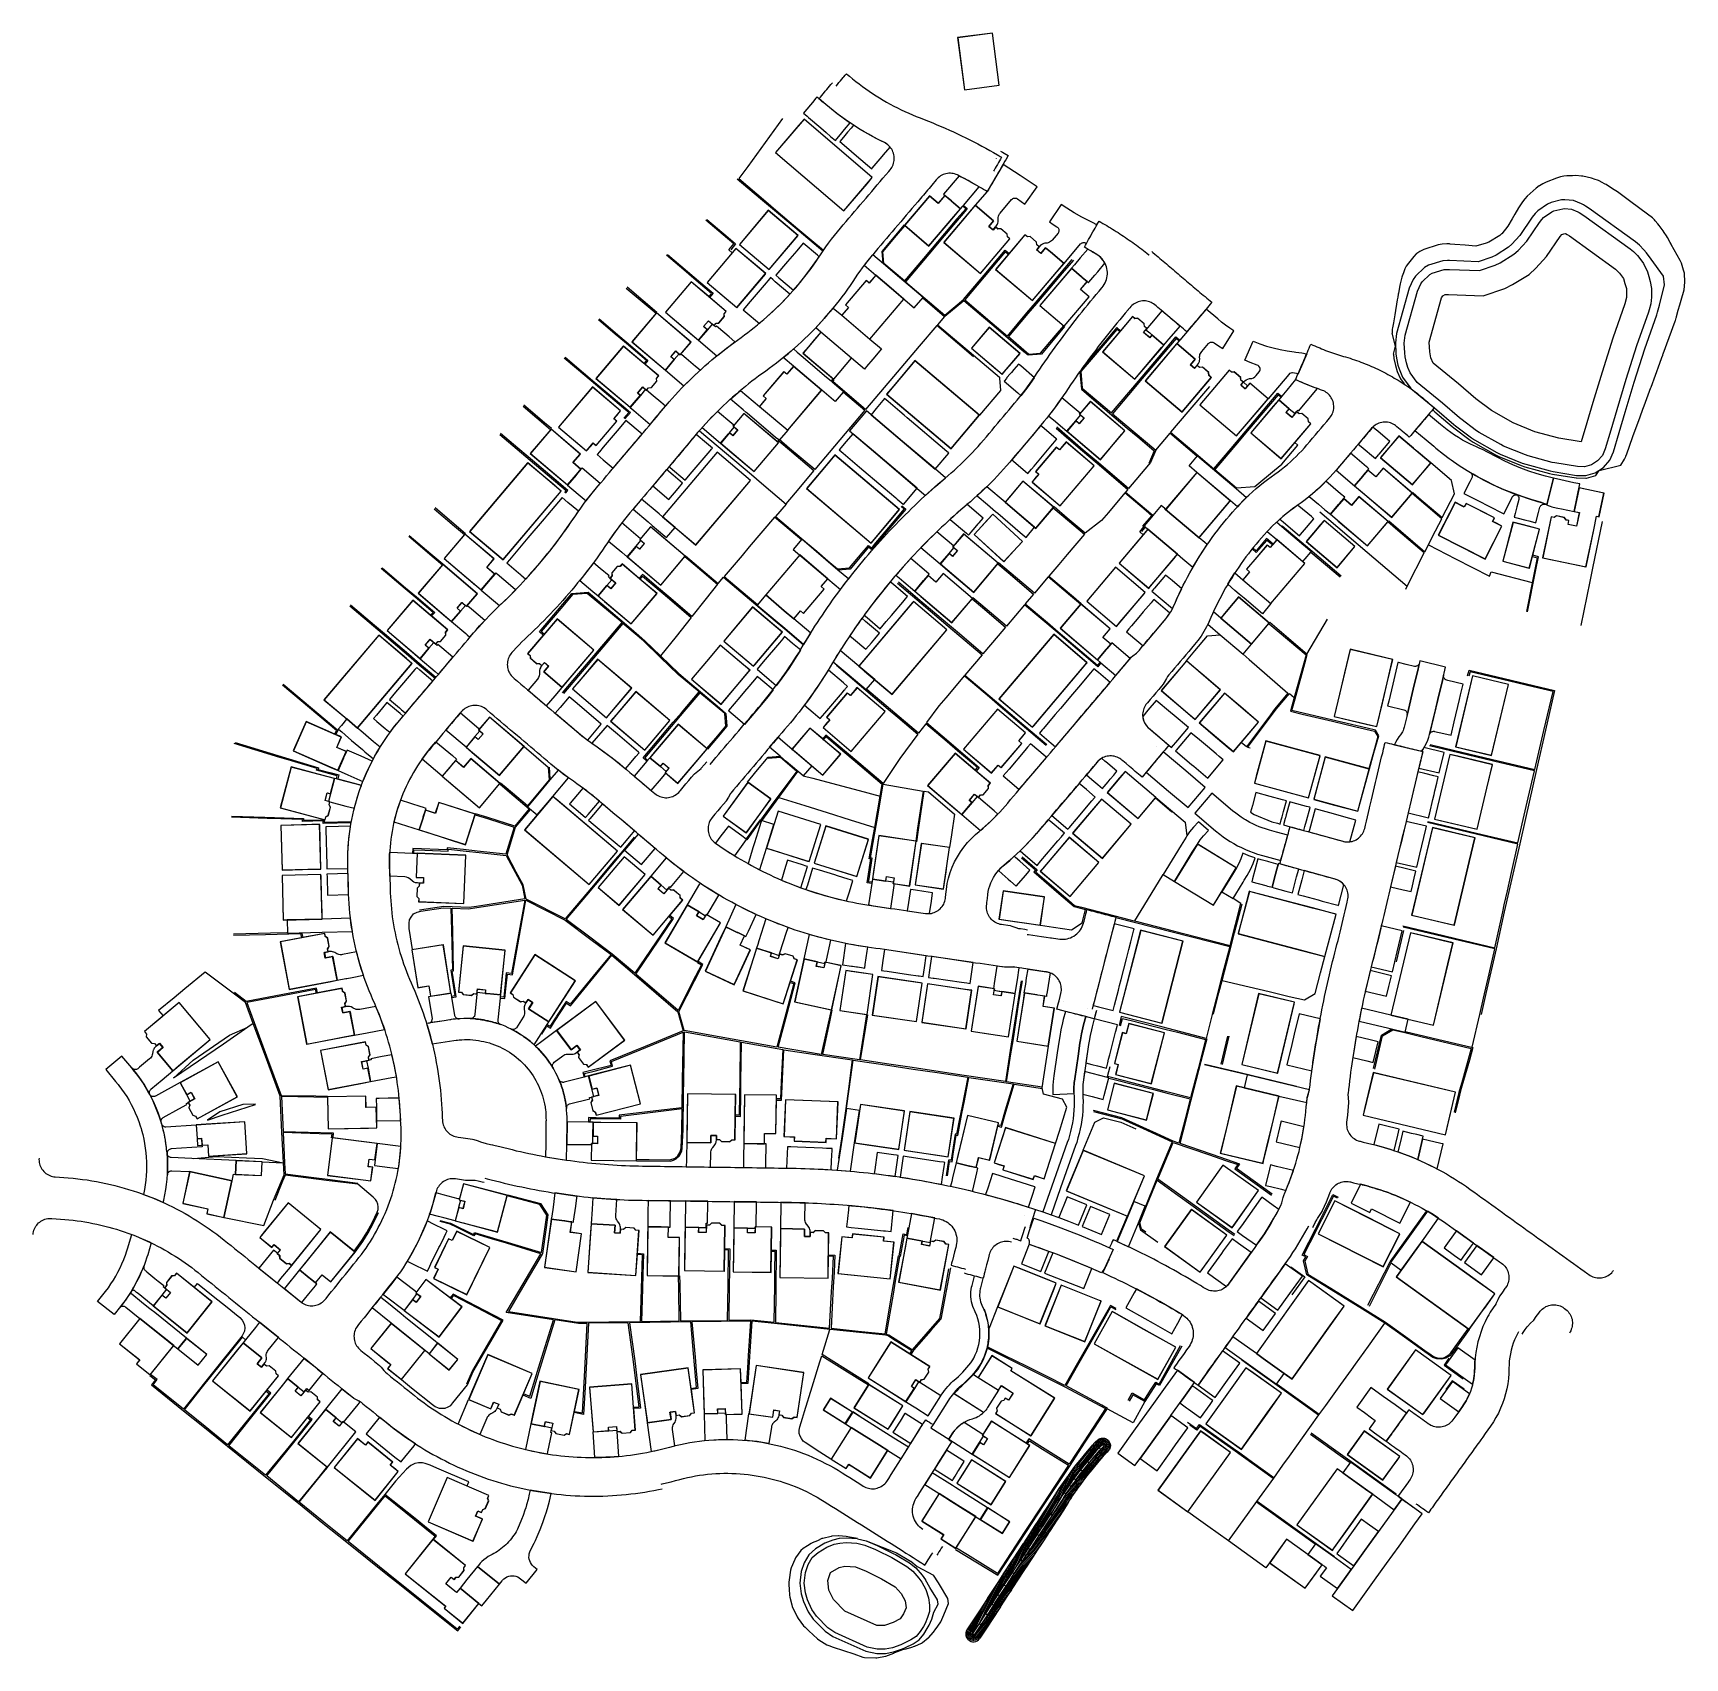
# Model space of a CAD drawing. Header units: metres. Extents: x 331488 to 331864, y 366379 to 366749.
import ezdxf

# ---------------------------------------------------------------- set-up
doc = ezdxf.new("R2010")
doc.units = ezdxf.units.M
for name, color, linetype, true_color in [('3D_LINES', 132, 'Continuous', 0x00cccc), ('CG Roads and Drives', 252, 'Continuous', 0x989898), ('GARAGES FFL', 150, 'Continuous', 0x0080ff), ('PLOTS EXTERNAL LEVEL', 3, 'Continuous', 0x00ff00), ('PLOTS FFL', 1, 'Continuous', 0xff0000)]:
    doc.layers.add(name, color=color, linetype=linetype, true_color=true_color)

msp = doc.modelspace()

# ---------------------------------------------------------------- linework, layer by layer
at = {"layer": '3D_LINES'}
for points in [[(331670.74, 366736.8, 27.49), (331671.06, 366737.18, 27.47), (331671.38, 366737.57, 27.46), (331671.71, 366737.95, 27.45), (331672.03, 366738.33, 27.44), (331672.35, 366738.72, 27.42), (331672.51, 366738.9, 27.42), (331672.83, 366739.29, 27.42), (331673.09, 366739.6, 27.42), (331673.47, 366739.28, 27.42), (331673.79, 366739.02, 27.42), (331673.79, 366739.01, 27.42), (331674.51, 366738.42, 27.43), (331675.24, 366737.83, 27.44), (331675.99, 366737.26, 27.46), (331676.74, 366736.7, 27.47), (331677.5, 366736.15, 27.48), (331678.27, 366735.61, 27.49), (331679.05, 366735.09, 27.5), (331679.84, 366734.58, 27.51), (331680.64, 366734.08, 27.52), (331681.44, 366733.6, 27.52), (331682.26, 366733.13, 27.53), (331683.08, 366732.67, 27.53), (331683.9, 366732.23, 27.53), (331684.74, 366731.8, 27.53), (331685.58, 366731.39, 27.53), (331686.43, 366730.98, 27.53), (331687.29, 366730.6, 27.53), (331688.15, 366730.23, 27.52), (331689.02, 366729.87, 27.51), (331689.89, 366729.52, 27.51), (331690.85, 366729.15, 27.5), (331691.81, 366728.77, 27.49), (331692.76, 366728.38, 27.48), (331693.72, 366727.98, 27.47), (331694.66, 366727.58, 27.45), (331695.61, 366727.17, 27.44), (331696.55, 366726.75, 27.43), (331697.49, 366726.32, 27.42), (331698.42, 366725.88, 27.4), (331699.35, 366725.44, 27.39), (331700.28, 366724.99, 27.38), (331701.2, 366724.53, 27.37), (331702.12, 366724.06, 27.35), (331703.03, 366723.59, 27.34), (331703.94, 366723.1, 27.33), (331704.85, 366722.61, 27.32), (331705.75, 366722.12, 27.3), (331706.65, 366721.61, 27.29), (331707.54, 366721.1, 27.28), (331707.67, 366721.03, 27.28), (331707.68, 366721.02, 27.28), (331708.11, 366720.77, 27.28), (331708.46, 366720.57, 27.28), (331708.21, 366720.13, 27.28), (331708.01, 366719.78, 27.28), (331707.76, 366719.35, 27.29), (331707.51, 366718.92, 27.3), (331707.26, 366718.48, 27.31), (331707, 366718.05, 27.33), (331706.75, 366717.62, 27.34), (331706.63, 366717.41, 27.34)], [(331673.79, 366739.02, 27.42), (331673.79, 366739.01, 27.42)], [(331489.09, 366492.52, 40.12), (331489.08, 366492.19, 40.12), (331489.09, 366491.85, 40.12), (331489.14, 366491.52, 40.12), (331489.21, 366491.2, 40.12), (331489.31, 366490.88, 40.12), (331489.43, 366490.57, 40.12), (331489.58, 366490.27, 40.12), (331489.75, 366489.99, 40.12), (331489.95, 366489.72, 40.12), (331490.17, 366489.47, 40.12), (331490.4, 366489.24, 40.12), (331490.66, 366489.02, 40.12), (331490.93, 366488.83, 40.12), (331491.22, 366488.67, 40.12), (331491.52, 366488.53, 40.12), (331491.83, 366488.41, 40.12), (331492.15, 366488.32, 40.12), (331492.48, 366488.26, 40.12), (331492.77, 366488.22, 40.12), (331493.76, 366488.15, 40.09), (331494.75, 366488.07, 40.06), (331495.76, 366487.99, 40.02), (331496.84, 366487.9, 39.99), (331497.91, 366487.79, 39.96), (331498.98, 366487.65, 39.93), (331500.05, 366487.51, 39.89), (331501.12, 366487.34, 39.86), (331502.18, 366487.16, 39.83), (331503.24, 366486.95, 39.8), (331504.3, 366486.73, 39.78), (331505.35, 366486.5, 39.75), (331506.4, 366486.24, 39.72), (331507.44, 366485.97, 39.69), (331508.48, 366485.68, 39.67), (331509.52, 366485.37, 39.64), (331510.55, 366485.05, 39.62), (331511.57, 366484.71, 39.59), (331512.59, 366484.35, 39.57), (331512.91, 366484.23, 39.56), (331513.6, 366483.98, 39.55), (331514.61, 366483.59, 39.53), (331515.61, 366483.18, 39.5), (331516.6, 366482.75, 39.48), (331517.4, 366482.39, 39.47), (331517.58, 366482.31, 39.46), (331518.56, 366481.85, 39.44), (331519.53, 366481.38, 39.43), (331520.49, 366480.89, 39.41), (331521.44, 366480.38, 39.39), (331522.39, 366479.86, 39.38), (331523.33, 366479.32, 39.36), (331524.25, 366478.77, 39.34), (331525.17, 366478.2, 39.33), (331526.08, 366477.62, 39.32), (331526.98, 366477.02, 39.3), (331527.86, 366476.41, 39.29), (331528.74, 366475.78, 39.28), (331529.61, 366475.13, 39.27), (331530.46, 366474.48, 39.25), (331531.31, 366473.81, 39.24), (331532.08, 366473.18, 39.23), (331532.86, 366472.55, 39.22), (331533.64, 366471.92, 39.2), (331534.42, 366471.3, 39.19), (331535.2, 366470.67, 39.18), (331535.97, 366470.04, 39.17), (331536.75, 366469.41, 39.15), (331537.53, 366468.78, 39.14), (331538.31, 366468.16, 39.13), (331539.09, 366467.53, 39.12), (331539.87, 366466.9, 39.1), (331540.64, 366466.27, 39.09), (331541.42, 366465.64, 39.08), (331542.2, 366465.01, 39.07), (331542.98, 366464.39, 39.05), (331543.76, 366463.76, 39.04), (331544.53, 366463.13, 39.03), (331545.31, 366462.5, 39.02), (331546.09, 366461.87, 39), (331546.87, 366461.25, 38.99), (331547.65, 366460.62, 38.98), (331548.43, 366459.99, 38.97), (331548.74, 366459.74, 38.96), (331549.01, 366459.54, 38.94), (331549.29, 366459.36, 38.92), (331549.59, 366459.21, 38.9), (331549.89, 366459.09, 38.88), (331550.21, 366458.99, 38.86), (331550.54, 366458.91, 38.84), (331550.87, 366458.87, 38.82), (331551.2, 366458.85, 38.8), (331551.53, 366458.86, 38.78), (331551.86, 366458.9, 38.76), (331552.19, 366458.96, 38.74), (331552.51, 366459.06, 38.72), (331552.82, 366459.17, 38.7), (331553.12, 366459.32, 38.68), (331553.41, 366459.48, 38.66), (331553.68, 366459.68, 38.64), (331553.93, 366459.89, 38.62), (331554.17, 366460.12, 38.6), (331554.36, 366460.34, 38.58), (331554.51, 366460.53, 38.58), (331555.14, 366461.31, 38.54), (331555.77, 366462.09, 38.51), (331556.4, 366462.87, 38.48), (331557.03, 366463.64, 38.44), (331557.65, 366464.42, 38.41), (331558.28, 366465.2, 38.38), (331558.91, 366465.98, 38.34), (331559.54, 366466.76, 38.31), (331560.17, 366467.53, 38.28), (331560.79, 366468.31, 38.24), (331561.42, 366469.09, 38.21), (331562, 366469.82, 38.18), (331562.55, 366470.54, 38.14), (331563.09, 366471.26, 38.11), (331563.61, 366472, 38.08), (331564.12, 366472.75, 38.04), (331564.61, 366473.51, 38.01), (331565.09, 366474.28, 37.98), (331565.55, 366475.06, 37.94), (331565.99, 366475.85, 37.91), (331566.42, 366476.65, 37.88), (331566.83, 366477.45, 37.84), (331567.23, 366478.26, 37.81), (331567.61, 366479.08, 37.78), (331567.98, 366479.91, 37.75), (331568.32, 366480.75, 37.71), (331568.66, 366481.59, 37.68), (331568.97, 366482.44, 37.65), (331569.27, 366483.29, 37.62), (331569.55, 366484.15, 37.59), (331569.81, 366485.02, 37.56), (331570.05, 366485.89, 37.54), (331570.28, 366486.77, 37.51), (331570.49, 366487.65, 37.48), (331570.68, 366488.53, 37.45), (331570.86, 366489.42, 37.43), (331571.02, 366490.31, 37.4), (331571.15, 366491.21, 37.37), (331571.28, 366492.1, 37.35), (331571.38, 366493, 37.32), (331571.46, 366493.9, 37.3), (331571.53, 366494.8, 37.27), (331571.58, 366495.71, 37.25), (331571.61, 366496.61, 37.23), (331571.62, 366497.52, 37.21), (331571.62, 366498.42, 37.18), (331571.6, 366499.33, 37.16), (331571.55, 366500.27, 37.14), (331571.51, 366501.26, 37.12), (331571.46, 366502.26, 37.1), (331571.41, 366503.23, 37.08), (331571.35, 366504.17, 37.06), (331571.28, 366505.11, 37.04), (331571.2, 366506.04, 37.02), (331571.11, 366506.97, 37), (331571, 366507.9, 36.98), (331570.88, 366508.83, 36.96), (331570.75, 366509.76, 36.94), (331570.61, 366510.68, 36.92), (331570.45, 366511.61, 36.9), (331570.29, 366512.53, 36.88), (331570.11, 366513.45, 36.86), (331569.91, 366514.36, 36.84), (331569.71, 366515.28, 36.82), (331569.49, 366516.19, 36.8), (331569.26, 366517.1, 36.78), (331569.02, 366518, 36.76), (331568.77, 366518.9, 36.74), (331568.51, 366519.8, 36.72), (331568.23, 366520.7, 36.7), (331567.94, 366521.59, 36.68), (331567.64, 366522.48, 36.66), (331567.33, 366523.36, 36.64), (331567, 366524.24, 36.62), (331566.67, 366525.11, 36.6), (331566.32, 366525.98, 36.58), (331565.96, 366526.85, 36.56), (331565.59, 366527.71, 36.54), (331565.19, 366528.6, 36.52), (331564.76, 366529.59, 36.5), (331564.35, 366530.58, 36.48), (331563.95, 366531.59, 36.46), (331563.57, 366532.6, 36.44), (331563.21, 366533.61, 36.42), (331562.86, 366534.63, 36.4), (331562.53, 366535.66, 36.38), (331562.22, 366536.69, 36.35), (331561.92, 366537.73, 36.33), (331561.64, 366538.78, 36.31), (331561.38, 366539.82, 36.28), (331561.14, 366540.87, 36.26), (331560.91, 366541.93, 36.23), (331560.71, 366542.99, 36.2), (331560.52, 366544.05, 36.17), (331560.5, 366544.15, 36.17), (331560.34, 366545.12, 36.14), (331560.19, 366546.18, 36.11), (331560.07, 366547.14, 36.08), (331560.05, 366547.25, 36.08), (331559.93, 366548.33, 36.05), (331559.83, 366549.4, 36.01), (331559.75, 366550.48, 35.98), (331559.68, 366551.56, 35.94), (331559.64, 366552.63, 35.9), (331559.6, 366553.67, 35.86), (331559.58, 366554.67, 35.83), (331559.55, 366555.67, 35.79), (331559.52, 366556.67, 35.74), (331559.5, 366557.67, 35.7), (331559.47, 366558.68, 35.66), (331559.45, 366559.77, 35.62), (331559.46, 366560.87, 35.57), (331559.49, 366561.98, 35.52), (331559.54, 366563.08, 35.48), (331559.62, 366564.19, 35.43), (331559.72, 366565.29, 35.38), (331559.85, 366566.39, 35.33), (331560, 366567.48, 35.28), (331560.18, 366568.57, 35.23), (331560.38, 366569.66, 35.18), (331560.6, 366570.74, 35.13), (331560.85, 366571.82, 35.08), (331561.12, 366572.89, 35.03), (331561.42, 366573.96, 34.98), (331561.74, 366575.02, 34.93), (331562.08, 366576.07, 34.88), (331562.45, 366577.11, 34.83), (331562.84, 366578.14, 34.78), (331563.25, 366579.17, 34.73), (331563.69, 366580.19, 34.68), (331564.15, 366581.19, 34.63), (331564.63, 366582.19, 34.58), (331565.13, 366583.17, 34.53), (331565.65, 366584.15, 34.48), (331566.2, 366585.11, 34.43), (331566.76, 366586.06, 34.38), (331567.35, 366587, 34.33), (331567.96, 366587.92, 34.28), (331568.59, 366588.83, 34.23), (331569.24, 366589.72, 34.18), (331569.9, 366590.6, 34.13), (331570.59, 366591.47, 34.08), (331571.29, 366592.31, 34.03), (331571.94, 366593.08, 33.98), (331572.59, 366593.84, 33.93), (331573.23, 366594.6, 33.88), (331573.88, 366595.37, 33.83), (331574.53, 366596.13, 33.78), (331575.17, 366596.89, 33.73), (331575.82, 366597.66, 33.68), (331576.47, 366598.42, 33.63), (331577.11, 366599.18, 33.59), (331577.76, 366599.94, 33.54), (331578.4, 366600.71, 33.49), (331579.05, 366601.47, 33.44), (331579.7, 366602.23, 33.4), (331580.1, 366602.71, 33.37), (331580.34, 366603, 33.35), (331580.99, 366603.76, 33.3), (331581.08, 366603.86, 33.3), (331581.64, 366604.52, 33.26), (331582.28, 366605.28, 33.21), (331582.93, 366606.05, 33.17), (331583.58, 366606.81, 33.12), (331584.22, 366607.57, 33.08), (331584.87, 366608.34, 33.04), (331585.52, 366609.1, 32.99), (331586.16, 366609.86, 32.95), (331586.81, 366610.63, 32.91), (331587.46, 366611.39, 32.86), (331588.12, 366612.17, 32.82), (331588.81, 366612.97, 32.78), (331589.51, 366613.76, 32.74), (331590.23, 366614.55, 32.7), (331590.96, 366615.32, 32.65), (331591.7, 366616.09, 32.61), (331592.44, 366616.85, 32.57), (331593.2, 366617.59, 32.53), (331593.96, 366618.32, 32.49), (331594.68, 366619.01, 32.45), (331595.38, 366619.67, 32.41), (331596.07, 366620.34, 32.37), (331596.75, 366621.02, 32.33), (331597.42, 366621.7, 32.29), (331598.09, 366622.39, 32.25), (331598.76, 366623.08, 32.21), (331599.42, 366623.78, 32.17), (331600.07, 366624.48, 32.13), (331600.72, 366625.19, 32.09), (331601.36, 366625.91, 32.05), (331601.99, 366626.63, 32.01), (331602.62, 366627.35, 31.97), (331603.24, 366628.09, 31.93), (331603.86, 366628.82, 31.89), (331604.47, 366629.56, 31.85), (331605.08, 366630.31, 31.81), (331605.68, 366631.06, 31.77), (331606.27, 366631.82, 31.73), (331606.85, 366632.58, 31.69), (331607.43, 366633.34, 31.65), (331608.01, 366634.11, 31.61), (331608.57, 366634.89, 31.57), (331609.13, 366635.67, 31.53), (331609.69, 366636.45, 31.5), (331610.23, 366637.24, 31.46), (331610.77, 366638.04, 31.42), (331611.34, 366638.88, 31.38), (331611.94, 366639.76, 31.35), (331612.56, 366640.62, 31.31), (331613.19, 366641.48, 31.28), (331613.82, 366642.33, 31.24), (331614.47, 366643.18, 31.21), (331615.13, 366644.01, 31.17), (331615.8, 366644.83, 31.14), (331616.48, 366645.64, 31.11), (331617.13, 366646.41, 31.07), (331617.78, 366647.17, 31.04), (331618.42, 366647.94, 31.01), (331619.07, 366648.7, 30.98), (331619.72, 366649.46, 30.95), (331620.36, 366650.23, 30.92), (331621.01, 366650.99, 30.89), (331621.66, 366651.75, 30.86), (331622.3, 366652.51, 30.83), (331622.95, 366653.28, 30.8), (331623.6, 366654.04, 30.78), (331624.24, 366654.8, 30.75), (331624.89, 366655.57, 30.72), (331625.54, 366656.33, 30.7), (331626.18, 366657.09, 30.67), (331626.83, 366657.86, 30.65), (331627.48, 366658.62, 30.62), (331628.12, 366659.38, 30.6), (331628.75, 366660.13, 30.57), (331629.36, 366660.85, 30.55), (331629.97, 366661.61, 30.52), (331630.63, 366662.42, 30.5), (331631.31, 366663.23, 30.47), (331631.99, 366664.03, 30.45), (331632.68, 366664.82, 30.42), (331633.38, 366665.61, 30.4), (331634.1, 366666.38, 30.37), (331634.81, 366667.15, 30.35), (331635.54, 366667.91, 30.32), (331636.28, 366668.67, 30.3), (331637.02, 366669.41, 30.27), (331637.77, 366670.15, 30.25), (331638.53, 366670.88, 30.22), (331639.3, 366671.59, 30.19), (331640.08, 366672.31, 30.16), (331640.86, 366673.01, 30.14), (331641.66, 366673.7, 30.11), (331642.46, 366674.39, 30.08), (331643.26, 366675.06, 30.05), (331644.08, 366675.73, 30.02), (331644.9, 366676.39, 29.99), (331645.73, 366677.03, 29.96), (331646.57, 366677.67, 29.92), (331647.41, 366678.3, 29.89), (331648.26, 366678.92, 29.86), (331649.09, 366679.52, 29.82), (331649.86, 366680.07, 29.79), (331650.61, 366680.63, 29.76), (331651.36, 366681.2, 29.72), (331652.09, 366681.77, 29.69), (331652.82, 366682.36, 29.65), (331653.54, 366682.96, 29.61), (331654.26, 366683.57, 29.58), (331654.96, 366684.18, 29.54), (331655.66, 366684.81, 29.5), (331656.35, 366685.44, 29.46), (331657.03, 366686.09, 29.43), (331657.7, 366686.74, 29.39), (331658.36, 366687.4, 29.35), (331659.01, 366688.07, 29.31), (331659.66, 366688.75, 29.27), (331660.3, 366689.44, 29.23), (331660.92, 366690.14, 29.19), (331661.54, 366690.84, 29.15), (331662.15, 366691.55, 29.11), (331662.74, 366692.28, 29.07), (331663.33, 366693, 29.03), (331663.91, 366693.74, 28.99), (331664.48, 366694.48, 28.95), (331665.04, 366695.24, 28.91), (331665.59, 366696, 28.87), (331666.12, 366696.76, 28.83), (331666.65, 366697.54, 28.79), (331667.18, 366698.32, 28.75), (331667.76, 366699.21, 28.71), (331668.38, 366700.12, 28.67), (331669.03, 366701.01, 28.63), (331669.7, 366701.89, 28.59), (331670.39, 366702.76, 28.55), (331671.08, 366703.6, 28.51), (331671.74, 366704.37, 28.47), (331672.38, 366705.13, 28.43), (331673.03, 366705.89, 28.39), (331673.68, 366706.66, 28.35), (331674.32, 366707.42, 28.31), (331674.97, 366708.18, 28.27), (331675.62, 366708.95, 28.23), (331676.26, 366709.71, 28.19), (331676.91, 366710.47, 28.15), (331677.56, 366711.24, 28.11), (331678.2, 366712, 28.07), (331678.85, 366712.76, 28.03), (331679.5, 366713.52, 27.99), (331680.14, 366714.29, 27.95), (331680.79, 366715.05, 27.91), (331681.43, 366715.81, 27.87), (331682.08, 366716.58, 27.83), (331682.73, 366717.34, 27.79), (331683.05, 366717.72, 27.77), (331683.26, 366717.98, 27.76), (331683.44, 366718.26, 27.75), (331683.6, 366718.56, 27.74), (331683.73, 366718.86, 27.73), (331683.84, 366719.18, 27.72), (331683.92, 366719.5, 27.71), (331683.97, 366719.83, 27.7), (331684, 366720.16, 27.69), (331683.99, 366720.49, 27.68), (331683.96, 366720.82, 27.67), (331683.91, 366721.15, 27.66), (331683.82, 366721.47, 27.65), (331683.71, 366721.79, 27.64), (331683.58, 366722.09, 27.63), (331683.42, 366722.38, 27.62), (331683.23, 366722.66, 27.62), (331683.02, 366722.92, 27.61), (331682.8, 366723.16, 27.6), (331682.55, 366723.38, 27.59), (331682.28, 366723.58, 27.58), (331682, 366723.76, 27.57), (331681.75, 366723.9, 27.56), (331681.75, 366723.9, 27.56), (331680.96, 366724.29, 27.56), (331680, 366724.78, 27.56), (331679.05, 366725.29, 27.56), (331678.11, 366725.81, 27.56), (331677.17, 366726.35, 27.55), (331676.25, 366726.91, 27.55), (331675.33, 366727.48, 27.54), (331674.43, 366728.07, 27.53), (331673.53, 366728.67, 27.52), (331672.64, 366729.28, 27.51), (331671.77, 366729.91, 27.5), (331670.9, 366730.56, 27.48), (331670.05, 366731.22, 27.47), (331669.21, 366731.89, 27.46), (331668.38, 366732.57, 27.45), (331668.38, 366732.58, 27.45), (331667.99, 366732.9, 27.45), (331667.6, 366733.23, 27.45), (331667.22, 366733.55, 27.45), (331666.84, 366733.87, 27.45), (331667.17, 366734.26, 27.45), (331667.49, 366734.64, 27.45), (331667.81, 366735.02, 27.45), (331668.13, 366735.41, 27.45), (331668.29, 366735.6, 27.45), (331668.61, 366735.98, 27.46), (331668.93, 366736.36, 27.48), (331669.25, 366736.74, 27.49), (331669.58, 366737.13, 27.5), (331669.9, 366737.51, 27.51)], [(331673.96, 366728.38, 27.53), (331672.84, 366729.15, 27.51), (331671.02, 366730.48, 27.49), (331669.21, 366731.9, 27.46), (331668.39, 366732.58, 27.45), (331666.85, 366733.88, 27.45), (331666.47, 366734.2, 27.48), (331666.38, 366734.28, 27.49), (331666.14, 366734, 27.49), (331665.35, 366733.07, 27.49), (331663.61, 366731.02, 27.63), (331663.3, 366730.64, 27.67), (331664.15, 366729.92, 27.78), (331664.46, 366729.65, 27.78), (331664.44, 366729.62, 27.79), (331667.23, 366727.25, 27.79), (331667.24, 366727.27, 27.79), (331668.49, 366726.2, 27.79), (331668.48, 366726.2, 27.79), (331669.5, 366725.33, 27.8), (331670.6, 366724.41, 27.8), (331672.03, 366726.1, 27.69), (331672.69, 366726.87, 27.64), (331673.96, 366728.38, 27.53)], [(331668.38, 366732.58, 27.45), (331668.38, 366732.57, 27.45)], [(331658.5, 366729.38, 27.7), (331650.63, 366718.43, 28.22), (331648.54, 366715.69, 28.35), (331654.73, 366710.45, 28.3), (331657.55, 366708.06, 28.17), (331662, 366704.29, 28.2), (331664.78, 366701.94, 28.3), (331667.86, 366699.36, 28.7)], [(331681.75, 366723.9, 27.56), (331680.16, 366724.7, 27.56), (331678.11, 366725.82, 27.56), (331676.25, 366726.91, 27.55), (331674.72, 366727.88, 27.53), (331674.15, 366727.21, 27.58), (331673.35, 366726.26, 27.65), (331672.41, 366725.16, 27.71), (331671.57, 366724.17, 27.78), (331673.12, 366722.85, 27.78), (331675.4, 366720.92, 27.79), (331678.9, 366717.96, 27.79), (331679, 366718.08, 27.79), (331681.22, 366720.7, 27.68), (331681.56, 366721.1, 27.66), (331683.06, 366722.88, 27.61), (331682.8, 366723.16, 27.6), (331682.57, 366723.37, 27.59), (331682.35, 366723.54, 27.58), (331682.12, 366723.7, 27.57), (331681.75, 366723.9, 27.56)], [(331708.23, 366721.97, 27.3), (331708.66, 366721.72, 27.3), (331709.02, 366721.52, 27.3), (331709.97, 366720.97, 27.3), (331709.42, 366720.01, 27.3), (331709.16, 366719.58, 27.3), (331708.96, 366719.23, 27.3), (331708.78, 366718.92, 27.31), (331708.71, 366718.8, 27.32), (331708.46, 366718.37, 27.33), (331708.21, 366717.93, 27.34), (331707.96, 366717.5, 27.35), (331707.71, 366717.07, 27.37), (331707.58, 366716.85, 27.37), (331707.46, 366716.64, 27.37), (331707.21, 366716.21, 27.35), (331706.95, 366715.77, 27.34), (331706.7, 366715.34, 27.33), (331706.45, 366714.91, 27.32), (331706.2, 366714.48, 27.3), (331705.95, 366714.04, 27.3), (331705.7, 366713.61, 27.3), (331705.45, 366713.17, 27.3), (331705.2, 366712.74, 27.3), (331704.76, 366712.99, 27.3), (331704.32, 366713.25, 27.3), (331703.89, 366713.5, 27.3), (331703.46, 366713.75, 27.3), (331703.45, 366713.75, 27.3), (331703.33, 366713.82, 27.31), (331702.5, 366714.3, 27.32), (331701.66, 366714.77, 27.33), (331700.82, 366715.23, 27.34), (331699.98, 366715.69, 27.36), (331699.13, 366716.14, 27.37), (331698.51, 366716.46, 27.38), (331698.39, 366716.52, 27.38), (331698.08, 366716.65, 27.39), (331697.76, 366716.75, 27.4), (331697.44, 366716.83, 27.42), (331697.11, 366716.88, 27.43), (331696.78, 366716.9, 27.44), (331696.45, 366716.9, 27.45), (331696.12, 366716.87, 27.46), (331695.79, 366716.8, 27.47), (331695.47, 366716.72, 27.48), (331695.15, 366716.6, 27.5), (331694.85, 366716.46, 27.51), (331694.56, 366716.3, 27.52), (331694.29, 366716.11, 27.53), (331694.03, 366715.9, 27.54), (331693.79, 366715.67, 27.55), (331693.54, 366715.39, 27.57), (331693.22, 366715.01, 27.59), (331692.89, 366714.62, 27.61), (331692.57, 366714.24, 27.63), (331692.25, 366713.86, 27.65), (331691.92, 366713.48, 27.67), (331691.6, 366713.1, 27.69), (331691.28, 366712.72, 27.71), (331690.95, 366712.34, 27.73), (331690.63, 366711.95, 27.75), (331690.31, 366711.57, 27.77), (331689.98, 366711.19, 27.79), (331689.34, 366710.43, 27.83), (331688.69, 366709.66, 27.87), (331688.04, 366708.9, 27.91), (331687.4, 366708.14, 27.95), (331686.75, 366707.38, 27.99), (331686.1, 366706.61, 28.03), (331685.46, 366705.85, 28.07), (331684.81, 366705.09, 28.11), (331684.16, 366704.32, 28.15), (331683.52, 366703.56, 28.19), (331682.87, 366702.8, 28.23), (331682.23, 366702.04, 28.27), (331681.58, 366701.27, 28.31), (331680.93, 366700.51, 28.35), (331680.29, 366699.75, 28.39), (331679.64, 366698.98, 28.43), (331679.09, 366698.34, 28.46), (331678.99, 366698.22, 28.47), (331678.35, 366697.47, 28.51), (331677.77, 366696.77, 28.55), (331677.22, 366696.07, 28.59), (331677.12, 366695.94, 28.59), (331676.68, 366695.35, 28.63), (331676.15, 366694.63, 28.67), (331675.64, 366693.89, 28.71), (331675.12, 366693.1, 28.75), (331674.54, 366692.23, 28.79), (331673.94, 366691.35, 28.83), (331673.33, 366690.48, 28.87), (331672.71, 366689.61, 28.91), (331672.07, 366688.76, 28.95), (331671.43, 366687.92, 28.99), (331670.77, 366687.08, 29.03), (331670.1, 366686.25, 29.07), (331669.43, 366685.43, 29.11), (331668.74, 366684.62, 29.15), (331668.03, 366683.82, 29.19), (331667.32, 366683.03, 29.23), (331666.6, 366682.25, 29.27), (331665.87, 366681.48, 29.31), (331665.13, 366680.72, 29.35), (331664.38, 366679.97, 29.39), (331663.61, 366679.23, 29.43), (331662.84, 366678.5, 29.46), (331662.06, 366677.77, 29.5), (331661.27, 366677.06, 29.54), (331660.47, 366676.36, 29.58), (331659.66, 366675.67, 29.61), (331658.84, 366675, 29.65), (331658.01, 366674.33, 29.69), (331657.17, 366673.67, 29.72), (331656.33, 366673.03, 29.76), (331655.48, 366672.39, 29.79), (331654.62, 366671.78, 29.83), (331653.82, 366671.21, 29.86), (331653.06, 366670.65, 29.89), (331652.3, 366670.08, 29.92), (331651.55, 366669.51, 29.96), (331650.8, 366668.93, 29.99), (331650.06, 366668.33, 30.02), (331649.33, 366667.73, 30.05), (331648.6, 366667.13, 30.08), (331647.88, 366666.51, 30.11), (331647.17, 366665.89, 30.14), (331646.46, 366665.26, 30.16), (331645.76, 366664.62, 30.19), (331645.07, 366663.97, 30.22), (331644.39, 366663.31, 30.25), (331643.71, 366662.65, 30.27), (331643.04, 366661.98, 30.3), (331642.38, 366661.3, 30.32), (331641.72, 366660.62, 30.35), (331641.08, 366659.93, 30.37), (331640.44, 366659.23, 30.4), (331639.81, 366658.52, 30.42), (331639.59, 366658.27, 30.43), (331639.45, 366658.11, 30.44), (331639.18, 366657.81, 30.45), (331638.57, 366657.09, 30.47), (331637.96, 366656.36, 30.5), (331637.36, 366655.62, 30.52), (331636.71, 366654.83, 30.55), (331636.04, 366654.01, 30.57), (331635.38, 366653.23, 30.6), (331634.73, 366652.47, 30.62), (331634.08, 366651.71, 30.65), (331633.44, 366650.94, 30.67), (331632.79, 366650.18, 30.7), (331632.14, 366649.42, 30.72), (331631.5, 366648.66, 30.75), (331630.85, 366647.89, 30.78), (331630.21, 366647.13, 30.8), (331629.56, 366646.37, 30.83), (331628.91, 366645.6, 30.86), (331628.27, 366644.84, 30.89), (331627.62, 366644.08, 30.92), (331626.97, 366643.31, 30.95), (331626.33, 366642.55, 30.98), (331625.68, 366641.79, 31.01), (331625.03, 366641.03, 31.04), (331624.39, 366640.26, 31.07), (331623.74, 366639.5, 31.11), (331623.14, 366638.78, 31.14), (331622.55, 366638.05, 31.17), (331621.97, 366637.32, 31.21), (331621.39, 366636.58, 31.24), (331620.83, 366635.83, 31.28), (331620.28, 366635.07, 31.31), (331619.74, 366634.31, 31.35), (331619.21, 366633.53, 31.38), (331618.66, 366632.72, 31.42), (331618.07, 366631.86, 31.46), (331617.48, 366631.01, 31.5), (331616.88, 366630.16, 31.53), (331616.27, 366629.31, 31.57), (331615.66, 366628.47, 31.61), (331615.04, 366627.64, 31.65), (331614.41, 366626.81, 31.69), (331613.78, 366625.99, 31.73), (331613.14, 366625.17, 31.77), (331612.49, 366624.35, 31.81), (331611.84, 366623.55, 31.85), (331611.18, 366622.74, 31.89), (331610.51, 366621.95, 31.93), (331609.83, 366621.16, 31.97), (331609.15, 366620.37, 32.01), (331608.47, 366619.59, 32.05), (331607.77, 366618.82, 32.09), (331607.07, 366618.05, 32.13), (331606.36, 366617.29, 32.17), (331605.65, 366616.53, 32.21), (331604.93, 366615.78, 32.25), (331604.21, 366615.03, 32.29), (331603.47, 366614.3, 32.33), (331602.74, 366613.56, 32.37), (331601.99, 366612.84, 32.41), (331601.24, 366612.12, 32.45), (331600.51, 366611.42, 32.49), (331599.83, 366610.77, 32.53), (331599.16, 366610.12, 32.57), (331598.5, 366609.45, 32.61), (331597.85, 366608.77, 32.65), (331597.21, 366608.09, 32.7), (331596.84, 366607.69, 32.72), (331596.85, 366607.69, 32.72), (331596.63, 366607.44, 32.74), (331596.44, 366607.16, 32.76), (331596.27, 366606.88, 32.78), (331596.13, 366606.58, 32.8), (331596.01, 366606.27, 32.82), (331595.92, 366605.95, 32.84), (331595.85, 366605.62, 32.86), (331595.82, 366605.29, 32.88), (331595.81, 366604.96, 32.9), (331595.82, 366604.62, 32.92), (331595.87, 366604.3, 32.94), (331595.94, 366603.97, 32.97), (331596.04, 366603.65, 32.99), (331596.17, 366603.34, 33.01), (331596.32, 366603.05, 33.03), (331596.49, 366602.76, 33.05), (331596.69, 366602.5, 33.07), (331596.91, 366602.25, 33.09), (331597.15, 366602.02, 33.11), (331597.22, 366601.95, 33.11), (331597.38, 366601.82, 33.12), (331598.14, 366601.17, 33.13), (331598.9, 366600.53, 33.14), (331599.67, 366599.88, 33.15), (331600.43, 366599.23, 33.17), (331601.19, 366598.59, 33.18), (331601.95, 366597.94, 33.19), (331602.72, 366597.29, 33.2), (331603.48, 366596.65, 33.22), (331604.24, 366596, 33.23), (331605.01, 366595.36, 33.24), (331605.77, 366594.71, 33.25), (331606.53, 366594.06, 33.27), (331607.3, 366593.42, 33.28), (331608.06, 366592.77, 33.29), (331608.82, 366592.12, 33.3), (331609.58, 366591.48, 33.32), (331610.35, 366590.83, 33.33), (331611.11, 366590.18, 33.34), (331611.85, 366589.56, 33.35), (331612.57, 366588.97, 33.37), (331613.29, 366588.39, 33.38), (331614.02, 366587.82, 33.39), (331614.77, 366587.27, 33.4), (331615.52, 366586.72, 33.42), (331616.27, 366586.19, 33.43), (331617.12, 366585.61, 33.44), (331617.99, 366584.99, 33.45), (331618.86, 366584.35, 33.47), (331619.71, 366583.71, 33.48), (331620.56, 366583.05, 33.49), (331621.4, 366582.37, 33.5), (331622.22, 366581.69, 33.51), (331622.99, 366581.04, 33.52), (331623.75, 366580.39, 33.53), (331624.51, 366579.74, 33.53), (331625.28, 366579.1, 33.53), (331626.04, 366578.45, 33.54), (331626.8, 366577.8, 33.54), (331627.57, 366577.16, 33.53), (331628.33, 366576.51, 33.53), (331629.09, 366575.86, 33.53), (331629.43, 366575.57, 33.52), (331629.7, 366575.37, 33.5), (331629.98, 366575.19, 33.48), (331630.27, 366575.03, 33.46), (331630.57, 366574.9, 33.43), (331630.89, 366574.79, 33.41), (331631.21, 366574.71, 33.39), (331631.54, 366574.66, 33.37), (331631.87, 366574.63, 33.35), (331632.2, 366574.63, 33.32), (331632.54, 366574.66, 33.3), (331632.86, 366574.72, 33.28), (331633.19, 366574.8, 33.26), (331633.5, 366574.91, 33.23), (331633.8, 366575.05, 33.21), (331634.09, 366575.21, 33.19), (331634.37, 366575.4, 33.17), (331634.63, 366575.6, 33.15), (331634.87, 366575.83, 33.12), (331635.11, 366576.1, 33.1), (331635.26, 366576.27, 33.09), (331635.87, 366576.99, 33.05), (331636.52, 366577.76, 33.01), (331637.17, 366578.52, 32.97), (331637.81, 366579.28, 32.93), (331638.42, 366580, 32.9), (331638.47, 366580.04, 32.89), (331639.25, 366580.69, 32.86), (331639.98, 366581.3, 32.82), (331640.02, 366581.34, 32.82), (331640.67, 366582.11, 32.78), (331641.28, 366582.83, 32.74)], [(331716.58, 366713.8, 27.17), (331712.73, 366716.43, 27.21), (331708.79, 366718.91, 27.25), (331705.19, 366712.73, 27.3), (331702.45, 366709.66, 27.58), (331706.65, 366706.11, 27.58), (331705.56, 366704.82, 27.65), (331706.51, 366704.01, 27.65), (331707.09, 366704.7, 27.65), (331707.2, 366704.83, 27.64), (331707.38, 366705.08, 27.62), (331707.49, 366705.29, 27.61), (331707.59, 366705.55, 27.6), (331707.65, 366705.82, 27.58), (331707.68, 366706.1, 27.56), (331707.65, 366706.59, 27.54), (331707.68, 366706.87, 27.52), (331707.74, 366707.14, 27.51), (331707.84, 366707.4, 27.49), (331707.97, 366707.65, 27.48), (331708.13, 366707.85, 27.46), (331710.73, 366710.92, 27.24), (331710.91, 366711.09, 27.23), (331711.03, 366711.16, 27.22), (331711.16, 366711.22, 27.22), (331711.29, 366711.26, 27.22), (331711.43, 366711.27, 27.21), (331711.57, 366711.27, 27.21), (331711.71, 366711.25, 27.21), (331711.84, 366711.21, 27.21), (331712.06, 366711.1, 27.2), (331713.79, 366709.89, 27.17), (331716.58, 366713.8, 27.17)], [(331707.22, 366720.25, 27.25), (331707.23, 366720.24, 27.25)], [(331707.67, 366721.03, 27.28), (331707.68, 366721.02, 27.28)], [(331667.71, 366699.14, 28.71), (331661.33, 366704.52, 28.75), (331656.27, 366708.8, 28.75), (331653.55, 366711.09, 28.75), (331648.23, 366715.59, 28.5)], [(331703.35, 366713.82, 27.3), (331701.09, 366715.09, 27.34), (331698.8, 366716.31, 27.37), (331695.24, 366712.12, 27.8), (331696.73, 366710.85, 27.8), (331696.99, 366710.63, 27.73), (331699.12, 366708.82, 27.73), (331699.62, 366709.4, 27.68), (331699.79, 366709.6, 27.66), (331703.35, 366713.82, 27.3)], [(331849.62, 366650.39, 24.27), (331850.39, 366651.8, 24.23), (331850.63, 366652.22, 24.22), (331850.71, 366652.41, 24.21), (331850.75, 366652.51, 24.21), (331850.8, 366652.62, 24.21), (331850.81, 366652.64, 24.21), (331850.86, 366652.79, 24.2), (331852.34, 366656.93, 24.11), (331853.98, 366661.41, 24.01), (331853.98, 366661.43, 24.01), (331854.61, 366663.14, 23.98), (331854.9, 366663.93, 23.96), (331856.44, 366668.12, 23.88), (331856.46, 366668.16, 23.87), (331858.45, 366673.64, 23.77), (331858.91, 366674.91, 23.76), (331859.12, 366675.5, 23.76), (331859.17, 366675.63, 23.76), (331859.23, 366675.79, 23.76), (331861.94, 366683.19, 23.73), (331862.01, 366683.38, 23.73), (331862.19, 366683.95, 23.72), (331862.25, 366684.14, 23.72), (331862.29, 366684.31, 23.72), (331862.66, 366685.71, 23.72), (331862.66, 366685.72, 23.72), (331862.67, 366685.74, 23.72), (331863.01, 366686.93, 23.7), (331863.33, 366688.03, 23.71), (331863.99, 366690.34, 23.68), (331864.2, 366692.12, 23.64), (331864.09, 366694.13, 23.59), (331863.87, 366694.87, 23.56), (331863.39, 366696.44, 23.52), (331863.08, 366697.01, 23.5), (331861.08, 366700.71, 23.3), (331861.06, 366700.75, 23.3), (331860.86, 366701.11, 23.28), (331860.21, 366702.27, 23.23), (331859.99, 366702.64, 23.21), (331859.46, 366703.45, 23.17), (331859.21, 366703.81, 23.15), (331858.33, 366704.98, 23.09), (331857.98, 366705.41, 23.06), (331857.43, 366706.04, 23.02), (331857.23, 366706.28, 23), (331856.85, 366706.72, 22.97), (331856.82, 366706.74, 22.96), (331855.66, 366707.61, 22.94), (331851.86, 366710.43, 22.93), (331850.05, 366711.78, 22.89), (331848.83, 366712.69, 22.91), (331847.71, 366713.4, 22.93), (331846.23, 366714.33, 22.97), (331846.04, 366714.44, 22.98), (331845.2, 366714.9, 23.01), (331845.04, 366714.98, 23.01), (331844.95, 366715.03, 23.02), (331844.49, 366715.24, 23.04), (331844.27, 366715.33, 23.05), (331843.76, 366715.53, 23.07), (331842.92, 366715.79, 23.11), (331840.95, 366716.23, 23.21), (331840.61, 366716.26, 23.23), (331839.32, 366716.39, 23.29), (331838.55, 366716.36, 23.32), (331837.31, 366716.31, 23.38), (331836.56, 366716.22, 23.41), (331835.84, 366716.09, 23.45), (331834.91, 366715.82, 23.49), (331832.58, 366714.92, 23.61), (331831.79, 366714.53, 23.65), (331831.01, 366714.05, 23.69), (331830.99, 366714.04, 23.69), (331830.28, 366713.51, 23.72), (331828.25, 366711.7, 23.83), (331827.69, 366711.09, 23.86), (331827.17, 366710.4, 23.88), (331826.99, 366710.15, 23.89), (331826.41, 366709.28, 23.93), (331826.26, 366709.02, 23.93), (331825.45, 366707.62, 23.98), (331824.83, 366706.54, 24.02), (331823.85, 366704.84, 24.05), (331822.45, 366703.12, 24.09), (331822.42, 366703.1, 24.1), (331821.99, 366702.7, 24.09), (331819.5, 366701.24, 24.07), (331818.9, 366700.97, 24.07), (331816.55, 366700.28, 24.03), (331814.11, 366700.5, 23.98), (331811.76, 366700.7, 23.94), (331810.69, 366700.79, 23.94), (331810.56, 366700.8, 23.94), (331810.09, 366700.8, 23.94), (331809.96, 366700.8, 23.94), (331808.9, 366700.76, 23.94), (331807.94, 366700.6, 23.94), (331804.67, 366699.54, 23.97), (331803.81, 366699.12, 23.98), (331803.06, 366698.6, 23.99), (331802.94, 366698.52, 24), (331802.41, 366697.98, 24.03), (331801.22, 366696.42, 24.12), (331800.69, 366695.72, 24.18), (331800.38, 366695.15, 24.22), (331800.02, 366694.26, 24.29), (331799.88, 366693.83, 24.32), (331799.77, 366693.43, 24.35), (331799.71, 366693.23, 24.37), (331799.7, 366693.21, 24.37), (331799.27, 366691.69, 24.44), (331799.19, 366691.33, 24.46), (331798.89, 366689.6, 24.52), (331798.86, 366689.4, 24.52), (331798.73, 366688.67, 24.55), (331798.63, 366688.07, 24.57), (331798.05, 366684.69, 24.64), (331797.75, 366682.87, 24.72), (331797.55, 366681.71, 24.79), (331797.5, 366681.42, 24.8), (331797.48, 366681.22, 24.81), (331797.44, 366680.65, 24.85), (331797.44, 366680.49, 24.86)], [(331703.45, 366713.75, 27.3), (331703.46, 366713.75, 27.3)], [(331699.63, 366709.4, 27.68), (331700.28, 366708.84, 27.68), (331698.29, 366706.51, 27.65), (331692.65, 366699.86, 27.65), (331690.66, 366697.52, 27.65), (331686.31, 366692.4, 28.33), (331681.66, 366696.35, 28.42), (331681.42, 366699.03, 28.13), (331684.53, 366702.71, 27.65), (331686.44, 366704.97, 27.65)], [(331699.8, 366709.6, 27.66), (331700.64, 366708.87, 27.5), (331700.1, 366708.23, 27.5), (331694.57, 366701.69, 27.5), (331692.72, 366699.5, 27.5), (331686.55, 366692.2, 28.33), (331695.56, 366684.56, 28.46), (331699.78, 366688.13, 27.9), (331702.37, 366691.19, 27.5), (331704.46, 366693.66, 27.5), (331709.28, 366699.36, 27.5), (331710.16, 366698.63, 27.4)], [(331730.18, 366705.14, 26.7), (331729.14, 366705.69, 26.75), (331728.09, 366706.22, 26.79), (331726.77, 366706.92, 26.85), (331725.02, 366707.92, 26.92), (331723.31, 366708.98, 26.99), (331722.07, 366709.8, 27.05), (331719.36, 366705.84, 27.29), (331720.21, 366705.27, 27.24), (331721.06, 366704.72, 27.18), (331721.16, 366704.65, 27.18), (331721.26, 366704.56, 27.17), (331721.35, 366704.45, 27.16), (331721.42, 366704.33, 27.16), (331721.47, 366704.2, 27.15), (331721.51, 366704.07, 27.14), (331721.52, 366703.93, 27.13), (331721.52, 366703.79, 27.13), (331721.5, 366703.65, 27.12), (331721.46, 366703.52, 27.13), (331721.4, 366703.39, 27.14), (331721.32, 366703.27, 27.15), (331719.98, 366701.69, 27.3), (331719.8, 366701.5, 27.32), (331719.58, 366701.33, 27.34), (331719.34, 366701.19, 27.36), (331719.08, 366701.08, 27.38), (331718.81, 366701.01, 27.4), (331718.32, 366700.96, 27.44), (331718.05, 366700.89, 27.46), (331717.8, 366700.78, 27.48), (331717.55, 366700.64, 27.5), (331717.36, 366700.5, 27.52), (331717.15, 366700.28, 27.54), (331717.04, 366700.15, 27.55), (331716.46, 366699.46, 27.55), (331717.41, 366698.66, 27.55), (331718.5, 366699.95, 27.55), (331719.6, 366699.01, 27.48), (331722.7, 366696.39, 27.48), (331726.46, 366700.82, 27.02), (331726.56, 366700.92, 27.01), (331726.68, 366701, 27), (331726.8, 366701.06, 26.98), (331726.93, 366701.1, 26.97), (331727.07, 366701.13, 26.96), (331727.21, 366701.13, 26.95), (331727.35, 366701.12, 26.94), (331727.48, 366701.09, 26.93), (331727.61, 366701.04, 26.92), (331727.81, 366700.94, 26.9), (331728.05, 366701.38, 26.86), (331728.3, 366701.81, 26.84), (331728.54, 366702.25, 26.83), (331728.79, 366702.68, 26.81), (331728.98, 366703.02, 26.79), (331729.28, 366703.55, 26.77), (331729.53, 366703.99, 26.75), (331729.77, 366704.42, 26.73), (331730.02, 366704.86, 26.71), (331730.16, 366705.11, 26.7), (331730.18, 366705.14, 26.7)], [(331843.73, 366648.66, 25.2), (331845.61, 366649.85, 25.2), (331847.08, 366651.54, 25.2), (331847.94, 366653.44, 25.2), (331849.2, 366657.84, 25.2), (331850.57, 366662.44, 25.2), (331852.65, 366669.32, 25.2), (331855.05, 366676.93, 25.2), (331857.77, 366684.66, 25.2), (331857.95, 366685.23, 25.2), (331858.36, 366686.84, 25.2), (331859.57, 366691.49, 25.2), (331859.3, 366693.48, 25.2), (331856.48, 366697.37, 25.2), (331855.45, 366698.77, 25.2), (331854.83, 366699.5, 25.2), (331853.81, 366700.53, 25.2), (331852.94, 366701.28, 25.2), (331842.33, 366708.9, 25.2), (331841.54, 366709.43, 25.2), (331841.11, 366709.69, 25.2), (331840.64, 366709.95, 25.2), (331838.78, 366710.68, 25.2), (331836.8, 366710.87, 25.2), (331836.08, 366710.83, 25.2), (331833.67, 366710.27, 25.2), (331832.84, 366709.9, 25.2), (331830.64, 366708.34, 25.2), (331830.05, 366707.71, 25.2), (331829.4, 366706.9, 25.2), (331826.58, 366702.72, 25.2), (331824.78, 366700.75, 25.2), (331824.01, 366700.05, 25.2), (331821.14, 366698.27, 25.2), (331820.2, 366697.81, 25.2), (331817.09, 366696.76, 25.2), (331810.55, 366697.01, 25.2), (331810.08, 366697.01, 25.2), (331809.02, 366696.97, 25.2), (331805.73, 366695.99, 25.2), (331804.83, 366695.43, 25.2), (331802.8, 366693.5, 25.2), (331802.26, 366692.72, 25.2), (331801.34, 366690.73, 25.2), (331798.46, 366680.37, 25.2), (331798.22, 366678.26, 25.2), (331798.33, 366675.8, 25.2)], [(331801.57, 366671.43, 25.2), (331801.06, 366672.63, 25.2), (331800.72, 366673.71, 25.2), (331800.44, 366675.08, 25.2), (331800.33, 366675.97, 25.2), (331800.22, 366678.2, 25.2), (331800.43, 366679.99, 25.2), (331803.22, 366690.04, 25.2), (331804.01, 366691.73, 25.2), (331804.33, 366692.2, 25.2), (331806.05, 366693.84, 25.2), (331806.55, 366694.15, 25.2), (331809.35, 366694.98, 25.2), (331810.11, 366695.01, 25.2), (331810.51, 366695.01, 25.2), (331817.38, 366694.75, 25.2), (331820.96, 366695.96, 25.2), (331822.11, 366696.52, 25.2), (331825.22, 366698.45, 25.2), (331826.2, 366699.34, 25.2), (331828.16, 366701.48, 25.2), (331831.02, 366705.71, 25.2), (331831.57, 366706.4, 25.2), (331831.97, 366706.83, 25.2), (331833.83, 366708.16, 25.2), (331834.3, 366708.36, 25.2), (331836.35, 366708.84, 25.2), (331836.75, 366708.86, 25.2), (331838.32, 366708.71, 25.2), (331839.79, 366708.14, 25.2), (331840.1, 366707.97, 25.2), (331840.46, 366707.74, 25.2), (331841, 366707.39, 25.2), (331841.18, 366707.26, 25.2), (331851.71, 366699.7, 25.2), (331852.44, 366699.07, 25.2), (331853.35, 366698.15, 25.2), (331853.88, 366697.53, 25.2), (331854.76, 366696.34, 25.2), (331855.66, 366694.48, 25.2), (331855.95, 366693.42, 25.2), (331856.3, 366692.26, 25.2), (331856.54, 366690.68, 25.2), (331856.56, 366688.66, 25.2), (331856.39, 366687.2, 25.2), (331856.02, 366685.77, 25.2), (331855.87, 366685.28, 25.2), (331853.16, 366677.56, 25.2), (331850.74, 366669.91, 25.2), (331848.66, 366663.02, 25.2), (331847.28, 366658.41, 25.2), (331846.05, 366654.13, 25.2), (331845.38, 366652.63, 25.2), (331844.29, 366651.39, 25.2), (331842.9, 366650.5, 25.2), (331841.32, 366650.05, 25.2), (331839.67, 366650.08, 25.2), (331834.53, 366650.91, 25.2), (331833.95, 366651.03, 25.2), (331828.48, 366652.51, 25.2), (331827.82, 366652.74, 25.2), (331822.88, 366654.76, 25.2), (331822.22, 366655.08, 25.2), (331817.31, 366657.86, 25.2), (331816.72, 366658.25, 25.2), (331813.11, 366660.94, 25.2), (331812.8, 366661.19, 25.2), (331808.91, 366664.54, 25.2), (331803.18, 366669.27, 25.2), (331801.57, 366671.43, 25.2)], [(331647.07, 366698.79, 29.1), (331646.29, 366699.45, 29.1), (331647.44, 366700.81, 29.1), (331645.96, 366702.06, 29.08), (331641.06, 366706.23, 29.04)], [(331641.26, 366706.4, 29.04), (331646.12, 366702.28, 28.78), (331647.84, 366700.82, 28.75), (331646.73, 366699.5, 29.1)], [(331642.04, 366582.18, 32.72), (331642.07, 366582.22, 32.72), (331642.72, 366582.99, 32.68), (331643.37, 366583.75, 32.64), (331644.01, 366584.51, 32.6), (331644.66, 366585.28, 32.56), (331645.31, 366586.04, 32.52), (331645.95, 366586.8, 32.48), (331646.6, 366587.56, 32.44), (331647.25, 366588.33, 32.4), (331647.89, 366589.09, 32.36), (331648.54, 366589.85, 32.32), (331649.19, 366590.62, 32.28), (331649.83, 366591.38, 32.24), (331650.48, 366592.14, 32.2), (331651.13, 366592.91, 32.16), (331651.77, 366593.67, 32.12), (331652.42, 366594.43, 32.08), (331653.06, 366595.19, 32.04), (331653.71, 366595.96, 32), (331654.33, 366596.7, 31.96), (331654.95, 366597.44, 31.92), (331655.55, 366598.2, 31.88), (331656.15, 366598.95, 31.84), (331656.74, 366599.72, 31.8), (331657.32, 366600.49, 31.76), (331657.9, 366601.26, 31.72), (331658.47, 366602.05, 31.68), (331659.03, 366602.83, 31.64), (331659.58, 366603.63, 31.6), (331660.12, 366604.42, 31.55), (331660.66, 366605.23, 31.51), (331661.19, 366606.04, 31.47), (331661.71, 366606.85, 31.43), (331662.22, 366607.67, 31.38), (331662.72, 366608.5, 31.34), (331663.23, 366609.35, 31.3), (331663.76, 366610.22, 31.25), (331664.29, 366611.09, 31.21), (331664.83, 366611.96, 31.16), (331665.38, 366612.82, 31.11), (331665.93, 366613.69, 31.07), (331666.49, 366614.54, 31.02), (331667.05, 366615.4, 30.97), (331667.62, 366616.25, 30.92), (331668.2, 366617.09, 30.87), (331668.78, 366617.93, 30.82), (331669.36, 366618.77, 30.77), (331669.96, 366619.61, 30.72), (331670.55, 366620.44, 30.67), (331671.16, 366621.26, 30.62), (331671.77, 366622.08, 30.57), (331672.38, 366622.9, 30.52), (331673, 366623.72, 30.47), (331673.62, 366624.53, 30.42), (331674.25, 366625.33, 30.37), (331674.89, 366626.13, 30.32), (331675.53, 366626.93, 30.28), (331676.18, 366627.72, 30.23), (331676.83, 366628.51, 30.18), (331677.48, 366629.29, 30.13), (331678.14, 366630.07, 30.09), (331678.81, 366630.85, 30.04), (331679.48, 366631.62, 30), (331680.16, 366632.39, 29.95), (331680.84, 366633.15, 29.91), (331681.53, 366633.91, 29.87), (331682.22, 366634.66, 29.83), (331682.92, 366635.41, 29.79), (331683.62, 366636.15, 29.75), (331684.33, 366636.89, 29.71), (331685.04, 366637.62, 29.68), (331685.76, 366638.35, 29.64), (331686.48, 366639.08, 29.6), (331687.21, 366639.8, 29.57), (331687.94, 366640.51, 29.53), (331688.68, 366641.22, 29.5), (331689.42, 366641.93, 29.47), (331690.16, 366642.63, 29.43), (331690.91, 366643.32, 29.4), (331691.67, 366644.01, 29.37), (331692.43, 366644.69, 29.33), (331693.19, 366645.37, 29.3), (331693.96, 366646.05, 29.27), (331694.73, 366646.72, 29.23), (331695.51, 366647.38, 29.2), (331696.26, 366648.02, 29.17), (331696.99, 366648.65, 29.13), (331697.7, 366649.28, 29.1), (331698.4, 366649.93, 29.07), (331699.1, 366650.58, 29.03), (331699.79, 366651.24, 29), (331700.47, 366651.91, 28.97), (331701.14, 366652.59, 28.93), (331701.8, 366653.28, 28.9), (331702.45, 366653.98, 28.87), (331703.09, 366654.69, 28.83), (331703.72, 366655.4, 28.8), (331704.34, 366656.13, 28.77), (331704.99, 366656.89, 28.73), (331705.63, 366657.65, 28.7), (331706.28, 366658.41, 28.67), (331706.93, 366659.18, 28.63), (331707.57, 366659.94, 28.6), (331708.22, 366660.7, 28.57), (331708.87, 366661.47, 28.53), (331709.51, 366662.23, 28.5), (331710.16, 366662.99, 28.47), (331710.8, 366663.75, 28.43), (331711.42, 366664.49, 28.4), (331712.03, 366665.24, 28.37), (331712.63, 366665.99, 28.33), (331713.23, 366666.75, 28.3), (331713.81, 366667.51, 28.27), (331714.39, 366668.28, 28.23), (331714.95, 366669.06, 28.2), (331715.51, 366669.84, 28.17), (331716.06, 366670.63, 28.13), (331716.6, 366671.43, 28.1), (331717.17, 366672.26, 28.07), (331717.74, 366673.11, 28.03), (331718.31, 366673.94, 28), (331718.89, 366674.78, 27.97), (331719.48, 366675.61, 27.93), (331720.06, 366676.44, 27.9), (331720.66, 366677.27, 27.87), (331721.25, 366678.09, 27.83), (331721.85, 366678.91, 27.8), (331722.46, 366679.73, 27.77), (331723.07, 366680.55, 27.73), (331723.68, 366681.36, 27.7), (331724.3, 366682.17, 27.67), (331724.92, 366682.97, 27.63), (331725.54, 366683.77, 27.6), (331726.17, 366684.57, 27.57), (331726.81, 366685.37, 27.53), (331727.44, 366686.16, 27.5), (331728.08, 366686.95, 27.47), (331728.73, 366687.74, 27.43), (331729.38, 366688.52, 27.4), (331730.03, 366689.3, 27.37), (331730.68, 366690.07, 27.33), (331731.33, 366690.84, 27.3), (331731.37, 366690.89, 27.3), (331731.37, 366690.89, 27.3), (331731.63, 366691.22, 27.28), (331731.86, 366691.57, 27.26), (331732.05, 366691.93, 27.24), (331732.22, 366692.31, 27.22), (331732.36, 366692.71, 27.2), (331732.46, 366693.11, 27.18), (331732.52, 366693.52, 27.16), (331732.56, 366693.94, 27.14), (331732.56, 366694.35, 27.12), (331732.52, 366694.77, 27.1), (331732.45, 366695.18, 27.08), (331732.34, 366695.58, 27.06), (331732.21, 366695.97, 27.04), (331732.04, 366696.35, 27.02), (331731.84, 366696.72, 27.01), (331731.6, 366697.06, 26.99), (331731.35, 366697.39, 26.97), (331731.06, 366697.69, 26.96), (331730.75, 366697.97, 26.95), (331730.42, 366698.22, 26.93), (331730.05, 366698.46, 26.92), (331729.63, 366698.72, 26.91), (331729.2, 366698.97, 26.9), (331728.78, 366699.22, 26.9), (331728.35, 366699.47, 26.89), (331728.18, 366699.58, 26.88), (331727.74, 366699.83, 26.88), (331727.32, 366700.08, 26.88), (331727.56, 366700.51, 26.88), (331727.8, 366700.94, 26.88), (331728.05, 366701.38, 26.86), (331728.3, 366701.81, 26.84), (331728.54, 366702.25, 26.83), (331728.79, 366702.68, 26.81), (331728.98, 366703.02, 26.79), (331729.03, 366703.12, 26.79), (331729.28, 366703.55, 26.77), (331729.53, 366703.99, 26.75), (331729.77, 366704.42, 26.73), (331730.02, 366704.86, 26.71), (331730.16, 366705.11, 26.7), (331730.17, 366705.14, 26.7), (331730.41, 366705.55, 26.7), (331730.66, 366706, 26.7), (331731.09, 366705.75, 26.7), (331731.54, 366705.49, 26.7), (331731.98, 366705.24, 26.71), (331732.41, 366704.98, 26.72), (331732.85, 366704.73, 26.73), (331733.28, 366704.46, 26.74), (331733.71, 366704.2, 26.75), (331734.15, 366703.93, 26.76), (331734.57, 366703.66, 26.77), (331735, 366703.39, 26.78), (331735.43, 366703.12, 26.79), (331735.85, 366702.84, 26.8), (331736.27, 366702.56, 26.81), (331736.69, 366702.28, 26.82), (331737.11, 366701.99, 26.83), (331737.53, 366701.7, 26.84), (331737.94, 366701.41, 26.85), (331738.35, 366701.12, 26.87), (331738.76, 366700.82, 26.88), (331739.17, 366700.52, 26.89), (331739.58, 366700.22, 26.9), (331739.98, 366699.91, 26.91), (331740.39, 366699.61, 26.92), (331740.79, 366699.3, 26.93), (331741.18, 366698.98, 26.95), (331741.58, 366698.67, 26.96), (331741.98, 366698.35, 26.97), (331742.06, 366698.28, 26.97)], [(331686.23, 366705.14, 27.65), (331681.13, 366699.12, 28.45), (331681.37, 366696.44, 28.73)], [(331666.89, 366697.88, 28.77), (331666.47, 366698.24, 28.77), (331663.23, 366700.98, 28.87), (331661.76, 366699.25, 28.91), (331659.67, 366696.78, 28.91), (331657.02, 366693.66, 29.1), (331657.67, 366693.11, 29.19), (331661.04, 366690.26, 29.18), (331662.57, 366692.05, 29.08), (331664.09, 366693.97, 28.97), (331665.55, 366695.94, 28.87), (331666.89, 366697.88, 28.77)], [(331806.82, 366673.67, 23.3), (331806.31, 366674.87, 23.3), (331806.02, 366676.24, 23.3), (331805.92, 366678.46, 23.3), (331808.71, 366688.51, 23.3), (331809.03, 366688.98, 23.3), (331809.53, 366689.29, 23.3), (331810.29, 366689.31, 23.3), (331818.21, 366689.02, 23.3), (331823.13, 366690.67, 23.3), (331824.87, 366691.53, 23.3), (331828.67, 366693.88, 23.3), (331830.23, 366695.3, 23.3), (331832.65, 366697.94, 23.3), (331835.74, 366702.52, 23.3), (331836.13, 366702.94, 23.3), (331836.61, 366703.15, 23.3), (331837, 366703.17, 23.3), (331837.32, 366702.99, 23.3), (331837.86, 366702.64, 23.3), (331848.38, 366695.07, 23.3), (331849.29, 366694.15, 23.3), (331850.16, 366692.96, 23.3), (331850.48, 366691.83, 23.3), (331850.84, 366690.62, 23.3), (331850.86, 366688.61, 23.3), (331850.5, 366687.17, 23.3), (331847.75, 366679.37, 23.3), (331845.3, 366671.59, 23.3), (331843.2, 366664.66, 23.3), (331841.81, 366660.01, 23.3), (331840.58, 366655.71, 23.3), (331835.44, 366656.53, 23.3), (331829.98, 366658.02, 23.3), (331825.04, 366660.03, 23.3), (331820.13, 366662.82, 23.3), (331816.51, 366665.51, 23.3), (331812.58, 366668.9, 23.3), (331806.82, 366673.67, 23.3)], [(331641.73, 366688.81, 29.6), (331642.35, 366689.51, 29.6), (331638.33, 366692.93, 29.6), (331636.04, 366694.88, 29.6), (331632.09, 366698.24, 29.29)], [(331632.29, 366698.42, 29.29), (331638.42, 366693.22, 29.1), (331640.87, 366691.14, 29.1), (331642.7, 366689.58, 29.1), (331641.95, 366688.65, 29.15)], [(331742.69, 366699.06, 27), (331742.96, 366698.84, 26.99), (331743.35, 366698.51, 26.98), (331743.75, 366698.18, 26.96), (331744.14, 366697.86, 26.95), (331744.52, 366697.53, 26.94), (331744.9, 366697.21, 26.93), (331745.28, 366696.89, 26.91), (331745.66, 366696.56, 26.9), (331746.04, 366696.24, 26.89), (331746.42, 366695.92, 26.88), (331746.81, 366695.59, 26.86), (331747.19, 366695.27, 26.85), (331747.57, 366694.95, 26.84), (331747.95, 366694.62, 26.83), (331748.33, 366694.3, 26.81), (331748.71, 366693.98, 26.8), (331749.09, 366693.65, 26.79), (331749.48, 366693.33, 26.78), (331749.86, 366693.01, 26.76), (331750.24, 366692.68, 26.75), (331750.62, 366692.36, 26.74), (331751, 366692.04, 26.73), (331751.38, 366691.71, 26.71), (331751.76, 366691.39, 26.7), (331752.15, 366691.07, 26.69), (331752.53, 366690.74, 26.68), (331752.91, 366690.42, 26.66), (331753.29, 366690.1, 26.65), (331753.67, 366689.77, 26.64), (331754.05, 366689.45, 26.63), (331754.43, 366689.13, 26.61), (331754.82, 366688.8, 26.6), (331755.2, 366688.48, 26.6), (331755.58, 366688.15, 26.6), (331755.96, 366687.83, 26.6), (331756.35, 366687.51, 26.6), (331756.02, 366687.12, 26.6), (331755.7, 366686.74, 26.6), (331755.37, 366686.36, 26.6), (331755.05, 366685.98, 26.6), (331754.86, 366685.75, 26.61), (331754.53, 366685.37, 26.63), (331754.21, 366684.99, 26.65), (331753.89, 366684.61, 26.66), (331753.56, 366684.22, 26.68), (331753.24, 366683.84, 26.7), (331752.92, 366683.46, 26.71), (331752.59, 366683.08, 26.73), (331752.27, 366682.7, 26.75), (331751.95, 366682.32, 26.76), (331751.62, 366681.93, 26.76), (331751.3, 366681.55, 26.76), (331750.97, 366681.17, 26.76), (331750.65, 366680.79, 26.76), (331750.26, 366681.11, 26.76), (331749.88, 366681.44, 26.76), (331749.5, 366681.76, 26.76), (331749.12, 366682.08, 26.76), (331749.04, 366682.15, 26.76), (331748.66, 366682.48, 26.78), (331748.27, 366682.8, 26.79), (331747.89, 366683.12, 26.8), (331747.51, 366683.45, 26.81), (331747.13, 366683.77, 26.83), (331746.75, 366684.09, 26.84), (331746.37, 366684.42, 26.85), (331745.99, 366684.74, 26.86), (331745.6, 366685.06, 26.88), (331745.22, 366685.39, 26.89), (331744.84, 366685.71, 26.9), (331744.46, 366686.03, 26.91), (331744.08, 366686.36, 26.93), (331743.7, 366686.68, 26.94), (331743.36, 366686.96, 26.95), (331743.09, 366687.16, 26.97), (331742.81, 366687.33, 26.98), (331742.51, 366687.48, 27), (331742.2, 366687.6, 27.01), (331741.88, 366687.7, 27.03), (331741.56, 366687.77, 27.05), (331741.23, 366687.82, 27.07), (331740.9, 366687.83, 27.09), (331740.56, 366687.82, 27.11), (331740.23, 366687.78, 27.13), (331739.91, 366687.71, 27.15), (331739.59, 366687.62, 27.17), (331739.28, 366687.5, 27.19), (331738.98, 366687.35, 27.21), (331738.69, 366687.18, 27.23), (331738.42, 366686.99, 27.25), (331738.17, 366686.78, 27.27), (331737.93, 366686.54, 27.29), (331737.66, 366686.22, 27.31), (331737.33, 366685.84, 27.32), (331737.34, 366685.85, 27.32), (331737.29, 366685.79, 27.33), (331736.64, 366685.03, 27.36), (331736.01, 366684.27, 27.39), (331735.38, 366683.52, 27.43), (331734.76, 366682.77, 27.46), (331734.14, 366682.01, 27.49), (331733.52, 366681.25, 27.53), (331732.91, 366680.49, 27.56), (331732.3, 366679.73, 27.59), (331731.69, 366678.96, 27.63), (331731.09, 366678.19, 27.66), (331730.49, 366677.41, 27.69), (331729.9, 366676.63, 27.73), (331729.31, 366675.85, 27.76), (331728.73, 366675.07, 27.79), (331728.15, 366674.28, 27.83), (331727.57, 366673.5, 27.86), (331726.99, 366672.7, 27.89), (331726.42, 366671.91, 27.93), (331726.24, 366671.65, 27.94), (331725.86, 366671.11, 27.96), (331725.3, 366670.31, 27.99), (331724.74, 366669.51, 28.03), (331724.19, 366668.7, 28.06), (331723.64, 366667.89, 28.09), (331723.09, 366667.07, 28.13), (331722.5, 366666.2, 28.16), (331721.9, 366665.34, 28.19), (331721.29, 366664.49, 28.23), (331720.67, 366663.64, 28.26), (331720.04, 366662.8, 28.29), (331719.4, 366661.97, 28.33), (331718.76, 366661.14, 28.36), (331718.1, 366660.32, 28.39), (331717.44, 366659.51, 28.43), (331716.77, 366658.71, 28.46), (331716.12, 366657.94, 28.49), (331715.47, 366657.18, 28.53), (331714.82, 366656.42, 28.56), (331714.18, 366655.65, 28.59), (331713.53, 366654.89, 28.63), (331712.89, 366654.13, 28.66), (331712.24, 366653.37, 28.69), (331711.59, 366652.6, 28.73), (331710.95, 366651.84, 28.76), (331710.3, 366651.07, 28.79), (331709.61, 366650.27, 28.83), (331708.91, 366649.48, 28.86), (331708.19, 366648.69, 28.89), (331707.47, 366647.92, 28.93), (331706.74, 366647.15, 28.96), (331706, 366646.4, 28.99), (331705.25, 366645.65, 29.03), (331704.48, 366644.92, 29.06), (331703.71, 366644.2, 29.09), (331702.93, 366643.48, 29.13), (331702.14, 366642.78, 29.16), (331701.34, 366642.08, 29.19), (331700.56, 366641.43, 29.23), (331699.83, 366640.8, 29.26), (331699.09, 366640.16, 29.29), (331698.36, 366639.52, 29.33), (331697.64, 366638.88, 29.36), (331696.92, 366638.23, 29.39), (331696.2, 366637.57, 29.43), (331695.49, 366636.91, 29.46), (331694.78, 366636.25, 29.49), (331694.08, 366635.58, 29.53), (331693.38, 366634.91, 29.56), (331692.68, 366634.23, 29.59), (331691.99, 366633.54, 29.63), (331691.31, 366632.86, 29.66), (331690.63, 366632.17, 29.7), (331689.95, 366631.47, 29.74), (331689.28, 366630.77, 29.78), (331688.61, 366630.06, 29.82), (331687.95, 366629.35, 29.85), (331687.3, 366628.64, 29.9), (331686.64, 366627.92, 29.94), (331686, 366627.2, 29.98), (331685.35, 366626.47, 30.02), (331684.72, 366625.74, 30.07), (331684.08, 366625, 30.11), (331683.45, 366624.26, 30.16), (331682.83, 366623.52, 30.2), (331682.21, 366622.77, 30.25), (331681.6, 366622.02, 30.3), (331680.99, 366621.26, 30.35), (331680.39, 366620.5, 30.4), (331679.79, 366619.73, 30.45), (331679.2, 366618.97, 30.5), (331678.61, 366618.19, 30.55), (331678.03, 366617.42, 30.6), (331677.45, 366616.64, 30.65), (331676.88, 366615.85, 30.7), (331676.31, 366615.06, 30.75), (331675.75, 366614.27, 30.8), (331675.19, 366613.48, 30.85), (331674.64, 366612.68, 30.9), (331674.1, 366611.88, 30.95), (331673.56, 366611.07, 31), (331673.02, 366610.26, 31.04), (331672.49, 366609.45, 31.09), (331671.97, 366608.63, 31.14), (331671.7, 366608.21, 31.16), (331671.45, 366607.81, 31.18), (331670.94, 366606.99, 31.23), (331670.43, 366606.16, 31.28), (331669.93, 366605.33, 31.32), (331669.41, 366604.46, 31.37), (331668.86, 366603.57, 31.41), (331668.31, 366602.68, 31.45), (331667.75, 366601.8, 31.5), (331667.18, 366600.93, 31.54), (331666.6, 366600.06, 31.58), (331666.01, 366599.2, 31.62), (331665.41, 366598.34, 31.66), (331664.81, 366597.49, 31.7), (331664.2, 366596.64, 31.74), (331663.57, 366595.81, 31.78), (331662.94, 366594.97, 31.82), (331662.3, 366594.15, 31.86), (331661.66, 366593.33, 31.9), (331661, 366592.51, 31.94), (331660.34, 366591.71, 31.98), (331659.67, 366590.91, 32.02), (331659.02, 366590.15, 32.06), (331658.38, 366589.38, 32.1), (331657.73, 366588.62, 32.14), (331657.56, 366588.41, 32.15), (331657.08, 366587.86, 32.18), (331656.44, 366587.09, 32.22), (331655.79, 366586.33, 32.26), (331655.6, 366586.1, 32.27), (331655.14, 366585.57, 32.3), (331654.5, 366584.8, 32.34), (331653.85, 366584.04, 32.38), (331653.2, 366583.28, 32.42), (331652.56, 366582.52, 32.46), (331651.91, 366581.75, 32.5), (331651.27, 366580.99, 32.54), (331650.62, 366580.23, 32.58), (331649.97, 366579.46, 32.62), (331649.33, 366578.7, 32.66), (331648.68, 366577.94, 32.7), (331648.03, 366577.18, 32.74), (331648, 366577.13, 32.74), (331647.39, 366576.41, 32.78), (331646.74, 366575.65, 32.82), (331646.71, 366575.61, 32.82), (331646.22, 366574.78, 32.86), (331645.71, 366573.9, 32.89), (331645.68, 366573.86, 32.9), (331645.07, 366573.13, 32.93), (331644.42, 366572.37, 32.97), (331643.77, 366571.61, 33.01), (331643.13, 366570.85, 33.05), (331642.51, 366570.12, 33.09), (331642.33, 366569.88, 33.1), (331642.14, 366569.61, 33.1), (331641.98, 366569.32, 33.1), (331641.85, 366569.01, 33.11), (331641.74, 366568.7, 33.11), (331641.66, 366568.37, 33.11), (331641.6, 366568.05, 33.12), (331641.57, 366567.72, 33.12), (331641.57, 366567.38, 33.12), (331641.6, 366567.05, 33.13), (331641.65, 366566.72, 33.13), (331641.73, 366566.4, 33.13), (331641.84, 366566.08, 33.14), (331641.97, 366565.78, 33.14), (331642.13, 366565.49, 33.14), (331642.31, 366565.21, 33.15), (331642.52, 366564.95, 33.15), (331642.75, 366564.7, 33.15), (331642.99, 366564.48, 33.16), (331643.25, 366564.27, 33.16), (331643.47, 366564.12, 33.15), (331644.25, 366563.59, 33.12), (331645.03, 366563.06, 33.08), (331645.82, 366562.53, 33.05), (331646.61, 366562.02, 33.02), (331647.41, 366561.52, 32.98), (331648.22, 366561.03, 32.95), (331649.03, 366560.54, 32.92), (331649.85, 366560.07, 32.88), (331650.67, 366559.6, 32.85), (331651.5, 366559.15, 32.82), (331652.33, 366558.7, 32.79), (331653.17, 366558.26, 32.75), (331654.01, 366557.84, 32.72), (331654.86, 366557.42, 32.69), (331655.72, 366557.01, 32.66), (331656.57, 366556.61, 32.63), (331657.44, 366556.23, 32.6), (331658.3, 366555.85, 32.57), (331659.17, 366555.48, 32.54), (331660.05, 366555.12, 32.51), (331660.93, 366554.78, 32.49), (331661.81, 366554.44, 32.46), (331662.7, 366554.11, 32.43), (331663.59, 366553.79, 32.4), (331664.48, 366553.49, 32.38), (331665.38, 366553.19, 32.35), (331666.28, 366552.9, 32.33), (331667.18, 366552.63, 32.3), (331668.09, 366552.36, 32.28), (331669, 366552.11, 32.25), (331669.92, 366551.86, 32.23), (331670.83, 366551.63, 32.2), (331671.75, 366551.4, 32.18), (331672.67, 366551.19, 32.15), (331673.59, 366550.99, 32.13), (331674.52, 366550.8, 32.1), (331675.45, 366550.62, 32.08), (331676.38, 366550.44, 32.05), (331677.31, 366550.29, 32.03), (331678.24, 366550.14, 32), (331679.2, 366549.99, 31.98), (331680.19, 366549.85, 31.95), (331681.18, 366549.7, 31.93), (331682.17, 366549.56, 31.9), (331683.16, 366549.41, 31.88), (331684.15, 366549.27, 31.85), (331685.14, 366549.12, 31.83), (331686.13, 366548.98, 31.8), (331687.12, 366548.83, 31.78), (331688.1, 366548.69, 31.75), (331689.09, 366548.54, 31.73), (331690.08, 366548.4, 31.7), (331691.12, 366548.24, 31.68), (331691.45, 366548.21, 31.65), (331691.78, 366548.2, 31.63), (331692.12, 366548.22, 31.61), (331692.45, 366548.27, 31.58), (331692.77, 366548.35, 31.56), (331693.09, 366548.45, 31.53), (331693.39, 366548.58, 31.51), (331693.69, 366548.73, 31.49), (331693.97, 366548.91, 31.46), (331694.24, 366549.11, 31.44), (331694.48, 366549.33, 31.42), (331694.71, 366549.57, 31.39), (331694.92, 366549.83, 31.37), (331695.11, 366550.11, 31.35), (331695.27, 366550.4, 31.32), (331695.41, 366550.7, 31.3), (331695.52, 366551.02, 31.28), (331695.6, 366551.34, 31.25), (331695.66, 366551.67, 31.23), (331695.67, 366551.77, 31.22), (331695.77, 366552.66, 31.2), (331695.88, 366553.74, 31.18), (331696.09, 366555.04, 31.15), (331696.38, 366556.32, 31.13), (331696.76, 366557.59, 31.1), (331697.22, 366558.82, 31.08), (331697.76, 366560.02, 31.05), (331698.38, 366561.18, 31.03), (331699.08, 366562.3, 31), (331699.85, 366563.37, 30.98), (331700.68, 366564.38, 30.95), (331701.59, 366565.34, 30.93), (331702.55, 366566.24, 30.9), (331703.37, 366566.92, 30.88), (331704.07, 366567.52, 30.85), (331704.75, 366568.13, 30.83), (331705.43, 366568.75, 30.8), (331706.1, 366569.39, 30.78), (331706.76, 366570.03, 30.75), (331707.4, 366570.69, 30.73), (331708.04, 366571.35, 30.7), (331708.66, 366572.03, 30.68), (331709.28, 366572.72, 30.65), (331709.88, 366573.41, 30.63), (331710.52, 366574.18, 30.6), (331711.17, 366574.94, 30.58), (331711.82, 366575.7, 30.55), (331712.46, 366576.47, 30.53), (331713.11, 366577.23, 30.5), (331713.76, 366577.99, 30.48), (331714.4, 366578.75, 30.45), (331715.05, 366579.52, 30.43), (331715.7, 366580.28, 30.4), (331716.34, 366581.04, 30.38), (331716.99, 366581.81, 30.35), (331717.63, 366582.57, 30.33), (331718.28, 366583.33, 30.3), (331718.93, 366584.09, 30.28), (331719.57, 366584.86, 30.25), (331720.22, 366585.62, 30.23), (331720.87, 366586.38, 30.2), (331721.51, 366587.15, 30.18), (331722.16, 366587.91, 30.15), (331722.81, 366588.67, 30.13), (331723.45, 366589.44, 30.1), (331724.1, 366590.2, 30.08), (331724.75, 366590.96, 30.05), (331725.39, 366591.72, 30.03), (331726.04, 366592.49, 30), (331726.69, 366593.25, 29.98), (331727.33, 366594.01, 29.95), (331727.98, 366594.78, 29.93), (331728.62, 366595.54, 29.9), (331729.27, 366596.3, 29.88), (331729.92, 366597.06, 29.85), (331730.56, 366597.83, 29.83), (331731.21, 366598.59, 29.8), (331731.86, 366599.35, 29.78), (331732.5, 366600.12, 29.75), (331733.15, 366600.88, 29.73), (331733.8, 366601.64, 29.7), (331734.44, 366602.41, 29.68), (331735.09, 366603.17, 29.65), (331735.74, 366603.93, 29.63), (331736.38, 366604.69, 29.6), (331737.03, 366605.46, 29.58), (331737.68, 366606.22, 29.55), (331738, 366606.61, 29.54), (331738.39, 366606.93, 29.53), (331739.17, 366607.58, 29.51), (331739.56, 366607.91, 29.49), (331739.88, 366608.28, 29.48), (331740.53, 366609.05, 29.45), (331741.17, 366609.81, 29.42), (331741.82, 366610.57, 29.39), (331742.47, 366611.33, 29.36), (331743.11, 366612.1, 29.33), (331743.76, 366612.86, 29.3), (331744.41, 366613.62, 29.27), (331745.05, 366614.39, 29.23), (331745.66, 366615.1, 29.2), (331746.14, 366615.72, 29.16), (331746.59, 366616.35, 29.13), (331747.01, 366617.01, 29.09), (331747.39, 366617.69, 29.05), (331747.74, 366618.39, 29.01), (331748.08, 366619.17, 28.97), (331748.51, 366620.14, 28.93), (331748.95, 366621.11, 28.89), (331749.4, 366622.07, 28.85), (331749.87, 366623.02, 28.81), (331750.35, 366623.97, 28.76), (331750.84, 366624.91, 28.72), (331751.35, 366625.84, 28.67), (331751.86, 366626.77, 28.63), (331752.39, 366627.68, 28.58), (331752.94, 366628.6, 28.53), (331753.49, 366629.5, 28.48), (331754.06, 366630.4, 28.43), (331754.64, 366631.28, 28.38), (331755.23, 366632.16, 28.33), (331755.84, 366633.03, 28.28), (331756.45, 366633.9, 28.23), (331757.08, 366634.75, 28.18), (331757.72, 366635.6, 28.13), (331758.37, 366636.43, 28.08), (331759.04, 366637.26, 28.03), (331759.71, 366638.08, 27.98), (331760.4, 366638.89, 27.93), (331761.09, 366639.69, 27.88), (331761.8, 366640.48, 27.83), (331762.19, 366640.9, 27.8), (331762.52, 366641.26, 27.78), (331763.27, 366642.05, 27.73), (331764.04, 366642.83, 27.69), (331764.3, 366643.07, 27.68), (331764.83, 366643.59, 27.65), (331765.64, 366644.33, 27.61), (331766.46, 366645.06, 27.57), (331767.3, 366645.77, 27.53), (331768.16, 366646.45, 27.49), (331769.03, 366647.12, 27.45), (331769.91, 366647.77, 27.41), (331770.75, 366648.37, 27.37), (331771.48, 366648.9, 27.33), (331772.19, 366649.44, 27.29), (331772.9, 366650, 27.25), (331773.59, 366650.58, 27.2), (331774.27, 366651.18, 27.15), (331774.94, 366651.78, 27.1), (331775.59, 366652.41, 27.05), (331776.23, 366653.04, 27), (331776.85, 366653.69, 26.95), (331777.46, 366654.36, 26.9), (331778.06, 366655.04, 26.85), (331778.69, 366655.78, 26.8), (331779.33, 366656.54, 26.75), (331779.98, 366657.31, 26.7), (331780.63, 366658.07, 26.65), (331781.27, 366658.83, 26.6), (331781.92, 366659.6, 26.55), (331782.57, 366660.36, 26.5), (331783.21, 366661.12, 26.45), (331783.21, 366661.12, 26.45), (331783.42, 366661.39, 26.43), (331783.6, 366661.66, 26.4), (331783.76, 366661.96, 26.38), (331783.89, 366662.26, 26.36), (331784, 366662.58, 26.34), (331784.08, 366662.9, 26.33), (331784.14, 366663.23, 26.31), (331784.16, 366663.56, 26.3), (331784.16, 366663.89, 26.29), (331784.13, 366664.22, 26.28), (331784.08, 366664.55, 26.27), (331783.99, 366664.87, 26.27), (331783.88, 366665.19, 26.27), (331783.75, 366665.49, 26.27), (331783.58, 366665.78, 26.27), (331783.4, 366666.06, 26.27), (331783.19, 366666.32, 26.28), (331782.97, 366666.56, 26.29), (331782.72, 366666.79, 26.3), (331782.45, 366666.99, 26.32), (331782.17, 366667.17, 26.33), (331781.88, 366667.32, 26.35), (331781.57, 366667.45, 26.37), (331781.15, 366667.59, 26.39), (331780.66, 366667.77, 26.41), (331780.17, 366667.94, 26.43), (331779.69, 366668.12, 26.45), (331779.2, 366668.3, 26.47), (331778.72, 366668.49, 26.49), (331778.24, 366668.69, 26.51), (331777.76, 366668.89, 26.53), (331777.29, 366669.08, 26.55), (331776.83, 366669.28, 26.57), (331776.37, 366669.48, 26.59), (331775.91, 366669.68, 26.61), (331775.45, 366669.88, 26.63), (331775.64, 366670.34, 26.61), (331775.84, 366670.8, 26.59), (331776.03, 366671.24, 26.57), (331776.04, 366671.26, 26.57), (331776.24, 366671.72, 26.55), (331776.44, 366672.19, 26.53), (331776.64, 366672.65, 26.51), (331776.84, 366673.11, 26.49), (331777.03, 366673.57, 26.47), (331777.23, 366674.03, 26.45), (331777.43, 366674.48, 26.43), (331777.63, 366674.94, 26.41), (331777.82, 366675.4, 26.39), (331777.98, 366675.77, 26.37), (331778.02, 366675.86, 26.37), (331778.14, 366676.13, 26.36), (331778.33, 366676.59, 26.36), (331778.53, 366677.05, 26.36), (331778.73, 366677.5, 26.36), (331778.93, 366677.97, 26.36), (331779.39, 366677.77, 26.36), (331779.85, 366677.57, 26.36), (331780.31, 366677.38, 26.36), (331780.77, 366677.18, 26.36), (331780.96, 366677.1, 26.35), (331781.4, 366676.91, 26.33), (331781.84, 366676.73, 26.31), (331782.29, 366676.56, 26.29), (331782.73, 366676.39, 26.27), (331783.18, 366676.22, 26.25), (331783.63, 366676.06, 26.23), (331784.08, 366675.9, 26.21), (331784.54, 366675.75, 26.19), (331784.99, 366675.61, 26.16), (331785.45, 366675.46, 26.14), (331785.91, 366675.33, 26.12), (331786.37, 366675.19, 26.1), (331786.87, 366675.05, 26.08), (331787.37, 366674.9, 26.06), (331787.87, 366674.75, 26.04), (331788.36, 366674.59, 26.01), (331788.86, 366674.42, 25.99), (331789.35, 366674.25, 25.97), (331789.84, 366674.08, 25.95), (331790.33, 366673.9, 25.93), (331790.82, 366673.71, 25.91), (331791.3, 366673.52, 25.89), (331791.79, 366673.32, 25.87), (331792.27, 366673.12, 25.85), (331792.75, 366672.92, 25.83), (331793.22, 366672.71, 25.81), (331793.7, 366672.49, 25.8), (331794.17, 366672.27, 25.78), (331794.64, 366672.04, 25.76), (331795.11, 366671.81, 25.74), (331795.57, 366671.58, 25.72), (331796.03, 366671.34, 25.71), (331796.49, 366671.09, 25.69), (331796.78, 366670.93, 25.68), (331797.06, 366670.78, 25.67), (331797.51, 366670.52, 25.65), (331797.96, 366670.26, 25.63), (331798.41, 366670, 25.62), (331798.86, 366669.73, 25.6), (331799.3, 366669.45, 25.58), (331799.74, 366669.17, 25.57), (331800.17, 366668.89, 25.55), (331800.61, 366668.6, 25.54), (331801.04, 366668.3, 25.52), (331801.47, 366668, 25.51), (331801.89, 366667.7, 25.49), (331802.31, 366667.39, 25.48), (331802.73, 366667.08, 25.46), (331803.14, 366666.77, 25.45), (331803.55, 366666.45, 25.44), (331803.96, 366666.12, 25.42), (331804.37, 366665.79, 25.41), (331804.77, 366665.46, 25.4), (331805.16, 366665.13, 25.39), (331805.54, 366664.81, 25.37), (331805.92, 366664.48, 25.35), (331806.31, 366664.16, 25.34), (331806.69, 366663.83, 25.32), (331807.07, 366663.51, 25.3), (331806.74, 366663.12, 25.32), (331806.42, 366662.74, 25.34), (331806.09, 366662.36, 25.35), (331805.77, 366661.98, 25.37), (331805.45, 366661.6, 25.4), (331805.13, 366661.22, 25.42), (331804.81, 366660.84, 25.45), (331804.48, 366660.46, 25.47), (331804.16, 366660.08, 25.5), (331803.84, 366659.69, 25.52), (331803.51, 366659.31, 25.55), (331803.19, 366658.93, 25.57), (331802.87, 366658.55, 25.6), (331802.67, 366658.32, 25.61), (331802.35, 366657.95, 25.62), (331802.03, 366657.56, 25.63), (331801.71, 366657.18, 25.63), (331801.38, 366656.8, 25.64), (331801.01, 366657.11, 25.63), (331800.62, 366657.43, 25.63), (331800.24, 366657.75, 25.62), (331799.86, 366658.07, 25.61), (331799.71, 366658.2, 25.62), (331799.32, 366658.52, 25.63), (331798.94, 366658.84, 25.64), (331798.55, 366659.16, 25.66), (331798.31, 366659.36, 25.66), (331798.34, 366659.34, 25.66), (331798.24, 366659.41, 25.67), (331797.97, 366659.6, 25.68), (331797.68, 366659.77, 25.7), (331797.38, 366659.91, 25.72), (331797.07, 366660.02, 25.74), (331796.75, 366660.11, 25.76), (331796.42, 366660.17, 25.79), (331796.09, 366660.21, 25.81), (331795.75, 366660.21, 25.84), (331795.42, 366660.19, 25.86), (331795.09, 366660.14, 25.89), (331794.77, 366660.07, 25.92), (331794.45, 366659.96, 25.94), (331794.15, 366659.84, 25.97), (331793.85, 366659.68, 26), (331793.57, 366659.5, 26.03), (331793.3, 366659.3, 26.05), (331793.06, 366659.08, 26.08), (331792.83, 366658.84, 26.11), (331792.52, 366658.48, 26.13), (331792.2, 366658.1, 26.16), (331791.87, 366657.71, 26.18), (331791.55, 366657.33, 26.21), (331791.23, 366656.95, 26.23), (331790.9, 366656.57, 26.26), (331790.58, 366656.19, 26.28), (331790.26, 366655.81, 26.31), (331789.93, 366655.43, 26.33), (331789.29, 366654.66, 26.38), (331788.64, 366653.9, 26.43), (331787.99, 366653.14, 26.48), (331787.35, 366652.37, 26.53), (331786.7, 366651.61, 26.58), (331786.06, 366650.85, 26.63), (331785.41, 366650.09, 26.68), (331784.75, 366649.3, 26.73), (331784.02, 366648.48, 26.78), (331783.28, 366647.67, 26.83), (331782.52, 366646.88, 26.88), (331781.74, 366646.1, 26.93), (331780.95, 366645.34, 26.98), (331780.14, 366644.6, 27.03), (331779.31, 366643.88, 27.08), (331778.47, 366643.18, 27.13), (331777.61, 366642.49, 27.18), (331776.74, 366641.83, 27.23), (331775.85, 366641.18, 27.28), (331775.05, 366640.62, 27.33), (331774.32, 366640.08, 27.38), (331773.61, 366639.53, 27.43), (331772.91, 366638.97, 27.48), (331772.22, 366638.39, 27.53), (331771.54, 366637.79, 27.58), (331770.88, 366637.18, 27.63), (331770.23, 366636.55, 27.68), (331769.59, 366635.91, 27.73), (331768.96, 366635.25, 27.78), (331768.32, 366634.56, 27.83), (331767.7, 366633.86, 27.88), (331767.08, 366633.15, 27.93), (331766.47, 366632.43, 27.98), (331765.88, 366631.71, 28.03), (331765.29, 366630.97, 28.08), (331764.71, 366630.23, 28.13), (331764.14, 366629.48, 28.18), (331763.59, 366628.73, 28.23), (331763.04, 366627.96, 28.28), (331762.51, 366627.19, 28.33), (331761.98, 366626.41, 28.38), (331761.47, 366625.63, 28.43), (331760.97, 366624.83, 28.48), (331760.47, 366624.03, 28.53), (331759.99, 366623.23, 28.58), (331759.52, 366622.41, 28.63), (331759.06, 366621.59, 28.67), (331758.62, 366620.77, 28.72), (331758.18, 366619.93, 28.76), (331757.76, 366619.1, 28.81), (331757.34, 366618.25, 28.85), (331756.94, 366617.4, 28.89), (331756.55, 366616.55, 28.93), (331756.18, 366615.69, 28.97), (331755.71, 366614.64, 29.01), (331755.17, 366613.55, 29.05), (331754.57, 366612.49, 29.09), (331753.91, 366611.46, 29.13), (331753.21, 366610.46, 29.16), (331752.46, 366609.5, 29.2), (331751.77, 366608.69, 29.23), (331751.13, 366607.93, 29.27), (331750.48, 366607.16, 29.3), (331749.84, 366606.4, 29.33), (331749.19, 366605.64, 29.36), (331748.54, 366604.88, 29.39), (331747.9, 366604.11, 29.42), (331747.25, 366603.35, 29.45), (331746.6, 366602.59, 29.48), (331746.29, 366602.21, 29.49), (331746.02, 366601.77, 29.51), (331745.51, 366600.89, 29.53), (331745.26, 366600.46, 29.54), (331744.93, 366600.07, 29.55), (331744.28, 366599.31, 29.58), (331743.64, 366598.55, 29.6), (331742.99, 366597.78, 29.63), (331742.34, 366597.02, 29.65), (331741.7, 366596.26, 29.68), (331741.56, 366596.09, 29.68), (331741.35, 366595.83, 29.68), (331741.17, 366595.55, 29.69), (331741.01, 366595.26, 29.69), (331740.88, 366594.95, 29.7), (331740.77, 366594.64, 29.7), (331740.69, 366594.31, 29.7), (331740.64, 366593.98, 29.71), (331740.61, 366593.65, 29.71), (331740.61, 366593.32, 29.72), (331740.64, 366592.99, 29.72), (331740.7, 366592.66, 29.72), (331740.78, 366592.34, 29.73), (331740.89, 366592.02, 29.73), (331741.03, 366591.72, 29.74), (331741.19, 366591.43, 29.74), (331741.38, 366591.15, 29.74), (331741.58, 366590.89, 29.75), (331741.81, 366590.65, 29.75), (331742.02, 366590.46, 29.76), (331742.21, 366590.3, 29.75), (331742.98, 366589.65, 29.74), (331743.74, 366589, 29.73), (331744.5, 366588.36, 29.72), (331745.07, 366587.88, 29.71), (331745.07, 366587.87, 29.71), (331745.45, 366587.55, 29.69), (331745.83, 366587.23, 29.68), (331746.22, 366586.9, 29.67), (331746.6, 366586.58, 29.66), (331746.28, 366586.2, 29.67), (331745.96, 366585.81, 29.68), (331745.63, 366585.43, 29.69), (331745.31, 366585.05, 29.71), (331745.31, 366585.05, 29.71), (331744.99, 366584.67, 29.72), (331744.67, 366584.29, 29.73), (331744.34, 366583.91, 29.74), (331744.02, 366583.53, 29.76), (331743.7, 366583.15, 29.77), (331743.53, 366582.95, 29.77), (331743.36, 366582.75, 29.77), (331743.04, 366582.37, 29.76), (331742.71, 366581.99, 29.74), (331742.39, 366581.61, 29.73), (331742.07, 366581.22, 29.72), (331741.75, 366580.85, 29.71), (331741.43, 366580.47, 29.69), (331741.43, 366580.47, 29.69), (331741.1, 366580.08, 29.68), (331740.78, 366579.7, 29.67), (331740.46, 366579.32, 29.66), (331740.07, 366579.65, 29.67), (331739.69, 366579.97, 29.68), (331739.31, 366580.3, 29.69), (331738.92, 366580.62, 29.71), (331738.92, 366580.62, 29.71), (331738.35, 366581.1, 29.72), (331737.59, 366581.75, 29.73), (331736.83, 366582.4, 29.74), (331736.06, 366583.04, 29.75), (331735.87, 366583.2, 29.76), (331735.65, 366583.38, 29.77), (331735.38, 366583.56, 29.79), (331735.08, 366583.73, 29.81), (331734.78, 366583.86, 29.83), (331734.47, 366583.97, 29.85), (331734.15, 366584.06, 29.87), (331733.82, 366584.12, 29.89), (331733.49, 366584.15, 29.91), (331733.15, 366584.15, 29.93), (331732.82, 366584.12, 29.95), (331732.49, 366584.07, 29.96), (331732.17, 366583.99, 29.98), (331731.85, 366583.88, 30), (331731.55, 366583.75, 30.02), (331731.26, 366583.59, 30.04), (331730.98, 366583.41, 30.06), (331730.71, 366583.21, 30.08), (331730.47, 366582.98, 30.1), (331730.24, 366582.74, 30.12)], [(331681.52, 366696.28, 28.73), (331679.09, 366698.34, 28.46), (331678.31, 366697.43, 28.51), (331677.71, 366696.69, 28.55), (331677.12, 366695.94, 28.59), (331679.77, 366693.7, 28.88), (331683.4, 366690.63, 28.95), (331688.56, 366686.25, 28.95), (331690.57, 366688.62, 28.8), (331685.22, 366693.15, 28.8), (331682.06, 366695.82, 28.73), (331681.52, 366696.28, 28.73)], [(331709.98, 366698.43, 27.4), (331709.27, 366699.03, 27.4), (331704.48, 366693.32, 27.4), (331700.07, 366688.07, 27.9), (331706.33, 366682.73, 28.02), (331709.77, 366679.81, 28.02), (331714.23, 366685.08, 27.4), (331716.17, 366687.36, 27.4), (331721.77, 366693.96, 27.4), (331724.58, 366697.29, 27.48)], [(331724.81, 366697.13, 27.38), (331722.28, 366694.14, 27.3), (331719.4, 366690.75, 27.3), (331716.44, 366687.27, 27.3), (331714.45, 366684.93, 27.3), (331710.03, 366679.73, 28.02), (331714.65, 366675.71, 28.02), (331717.36, 366675.92, 27.78), (331720.74, 366679.91, 27.3), (331722.63, 366682.15, 27.3)], [(331732.01, 366696.4, 27.02), (331731.86, 366696.67, 27.01), (331731.69, 366696.93, 26.99), (331731.48, 366697.22, 26.98), (331731.24, 366697.5, 26.97), (331730.99, 366697.76, 26.96), (331730.72, 366697.99, 26.95), (331730.42, 366698.22, 26.93), (331730.19, 366698.37, 26.93), (331729.14, 366699.01, 26.9), (331728.08, 366699.63, 26.88), (331726.38, 366697.63, 27.21), (331725.04, 366696.06, 27.37), (331724.38, 366695.28, 27.38), (331726.67, 366693.34, 27.38), (331726.84, 366693.18, 27.45), (331727.98, 366692.22, 27.45), (331728.27, 366691.98, 27.44), (331728.35, 366692.07, 27.43), (331729.7, 366693.67, 27.28), (331730.38, 366694.46, 27.21), (331732.01, 366696.4, 27.02)], [(331660.23, 366689.37, 29.23), (331656.88, 366692.21, 29.24), (331656.31, 366692.69, 29.16), (331655.79, 366693.13, 29.07), (331655.65, 366692.97, 29.07), (331655.61, 366692.92, 29.25), (331654.35, 366691.43, 29.29), (331651.17, 366687.67, 29.29), (331649.58, 366685.81, 29.32), (331650.02, 366685.44, 29.35), (331653.25, 366682.7, 29.63), (331655.05, 366684.25, 29.54), (331656.85, 366685.91, 29.44), (331658.6, 366687.64, 29.33), (331660.23, 366689.37, 29.23)], [(331622.91, 366690.77, 29.9), (331629.71, 366685.02, 29.9)], [(331629.89, 366685.21, 29.6), (331623.11, 366690.96, 29.9)], [(331670.07, 366686.21, 29.07), (331672.02, 366684.56, 28.95), (331678.45, 366679.11, 28.95), (331681.08, 366676.88, 28.98), (331679.14, 366674.59, 29.03), (331677.69, 366672.88, 29.14), (331677.21, 366672.3, 29.15), (331674.29, 366674.77, 29.25), (331667.26, 366680.73, 29.25), (331666.09, 366681.72, 29.29), (331668.12, 366683.93, 29.18), (331670.07, 366686.21, 29.07)], [(331690.48, 366688.51, 28.8), (331695.46, 366684.3, 28.46), (331693.86, 366682.4, 28.66), (331698.7, 366678.3, 28.4), (331701.05, 366676.3, 28.4), (331707.96, 366670.45, 28.4), (331707.99, 366670.26, 28.41), (331708.22, 366667.44, 28.58), (331703.41, 366661.77, 28.95)], [(331722.83, 366681.96, 27.3), (331717.52, 366675.67, 28), (331714.48, 366675.43, 28.25), (331713.16, 366676.55, 28.4), (331706.24, 366682.45, 28.4), (331703.9, 366684.44, 28.4), (331699.88, 366687.87, 28.2), (331695.56, 366684.24, 28.46)], [(331749.12, 366682.09, 26.76), (331745, 366685.58, 26.9), (331744.61, 366685.12, 26.94), (331742.64, 366682.79, 27.08), (331741.34, 366681.26, 27.19), (331742.21, 366680.52, 27.21), (331742.72, 366680.09, 27.22), (331745.36, 366677.85, 27.23), (331745.46, 366677.77, 27.15), (331746.58, 366679.08, 27.14), (331748.22, 366681.02, 26.94), (331749.12, 366682.09, 26.76)], [(331757.71, 366683.72, 26.7), (331755.05, 366685.98, 26.6), (331749.06, 366678.92, 27.03), (331748.9, 366678.72, 27.04), (331748.39, 366678.12, 27.08), (331752.59, 366674.56, 27.08), (331752.25, 366674.17, 27.15), (331751.49, 366673.28, 27.15), (331752.45, 366672.47, 27.15), (331753.14, 366673.29, 27.15), (331753.32, 366673.53, 27.14), (331753.43, 366673.75, 27.13), (331753.53, 366674.01, 27.12), (331753.59, 366674.28, 27.11), (331753.61, 366674.56, 27.09), (331753.59, 366675.05, 27.07), (331753.61, 366675.33, 27.06), (331753.67, 366675.6, 27.05), (331753.78, 366675.86, 27.04), (331753.91, 366676.1, 27.03), (331754.06, 366676.31, 27.02), (331755.6, 366678.12, 26.92), (331755.71, 366678.22, 26.92), (331755.82, 366678.3, 26.91), (331755.94, 366678.36, 26.91), (331756.08, 366678.41, 26.9), (331756.21, 366678.43, 26.9), (331756.35, 366678.44, 26.91), (331756.49, 366678.43, 26.91), (331756.63, 366678.4, 26.92), (331756.76, 366678.35, 26.92), (331756.88, 366678.28, 26.93), (331757.87, 366677.59, 26.96), (331758.85, 366676.95, 27), (331761.41, 366681.01, 26.8), (331760.44, 366681.65, 26.77), (331759.51, 366682.3, 26.75), (331758.6, 366682.99, 26.73), (331757.71, 366683.72, 26.7)], [(331626.94, 366673.58, 30.3), (331627.5, 366674.24, 30.3), (331622.94, 366678.1, 30.3), (331620.42, 366680.24, 30.3), (331616.57, 366683.5, 30.14)], [(331616.74, 366683.71, 30.14), (331621.46, 366679.71, 29.9), (331623.86, 366677.67, 29.9), (331627.87, 366674.26, 29.9), (331627.15, 366673.42, 29.93)], [(331647.7, 366678.51, 29.88), (331646.38, 366679.62, 29.76), (331643.94, 366681.7, 29.63), (331643.46, 366682.1, 29.59), (331643.29, 366681.89, 29.62), (331642.94, 366682.19, 29.6), (331642.58, 366682.49, 29.64), (331642.52, 366682.55, 29.65), (331641.42, 366681.25, 29.67), (331639.39, 366678.86, 29.67), (331643.57, 366675.31, 30.04), (331645.61, 366676.94, 29.96), (331647.7, 366678.51, 29.88)], [(331702.07, 366675.09, 28.5), (331698.41, 366678.2, 28.57), (331693.68, 366682.2, 28.66), (331689.67, 366677.48, 28.95), (331683.82, 366670.59, 28.95), (331677.47, 366663.11, 29.48), (331672.15, 366667.65, 29.25), (331670, 366669.48, 29.25), (331670.32, 366669.88, 29.25)], [(331735.37, 366680.83, 27.15), (331734.73, 366681.35, 27.15), (331730.72, 366676.63, 27.15), (331728.88, 366674.47, 27.15), (331726.54, 366671.71, 27.46), (331726.85, 366667.96, 27.77), (331733.49, 366662.29, 27.77), (331739.66, 366669.57, 27.15), (331746.26, 366677.37, 27.15), (331748.17, 366679.63, 27.06), (331749.03, 366678.93, 27.03)], [(331735.56, 366681.03, 27.15), (331734.73, 366681.74, 27.49), (331727.73, 366673.52, 27.86)], [(331748.85, 366678.73, 27.04), (331748.22, 366679.27, 27.04), (331746.47, 366677.19, 27), (331740.5, 366670.15, 27), (331738.56, 366667.87, 27), (331733.71, 366662.13, 27.77), (331743.62, 366653.78, 27.77), (331742.4, 366650.97, 28.1), (331741.94, 366650.44, 28.1), (331737.41, 366645.09, 28.48), (331732.7, 366649.08, 28.45), (331730.53, 366650.92, 28.45), (331727.08, 366653.84, 28.45), (331721.07, 366659.05, 28.45)], [(331776.04, 366671.24, 26.57), (331776.03, 366671.24, 26.57), (331775.7, 366671.3, 26.58), (331774.75, 366671.41, 26.6), (331774.64, 366671.41, 26.61), (331774.37, 366671.37, 26.61), (331774.11, 366671.25, 26.62), (331773.9, 366671.06, 26.64), (331769.22, 366665.54, 27.08), (331765.03, 366669.1, 27.08), (331764.48, 366668.46, 27.04), (331763.56, 366669.3, 26.99), (331763.65, 366669.41, 26.98), (331763.9, 366669.65, 26.97), (331764.23, 366669.88, 26.95), (331764.6, 366670.03, 26.94), (331764.99, 366670.11, 26.92), (331765.07, 366670.11, 26.92), (331765.46, 366670.18, 26.9), (331765.84, 366670.31, 26.88), (331766.18, 366670.53, 26.87), (331766.47, 366670.8, 26.85), (331767.17, 366671.63, 26.8), (331767.31, 366671.87, 26.79), (331767.38, 366672.14, 26.78), (331767.37, 366672.43, 26.77), (331767.28, 366672.69, 26.78), (331767.12, 366672.93, 26.79), (331766.9, 366673.11, 26.8), (331766.71, 366673.2, 26.8), (331765.09, 366673.79, 26.86), (331763.89, 366674.29, 26.9), (331765.8, 366678.69, 26.7), (331767.3, 366678.08, 26.65), (331768.83, 366677.55, 26.6), (331770.38, 366677.1, 26.56), (331771.95, 366676.72, 26.52), (331773.53, 366676.42, 26.48), (331775.13, 366676.2, 26.44), (331775.53, 366676.16, 26.43), (331776.85, 366675.98, 26.4), (331777.98, 366675.77, 26.37), (331777.99, 366675.77, 26.37), (331776.04, 366671.24, 26.37)], [(331798.25, 366677.51, 25.2), (331797.44, 366680.49, 24.86)], [(331797.74, 366675.72, 25.4), (331798.25, 366677.51, 25.2)], [(331622.4, 366661.11, 30.75), (331623.48, 366662.37, 30.75), (331622.29, 366663.38, 30.75), (331615.93, 366668.76, 30.75), (331613.48, 366670.83, 30.75), (331608.8, 366674.79, 30.45)], [(331608.99, 366674.99, 30.45), (331613.21, 366671.41, 30.3), (331615.74, 366669.27, 30.3), (331621.83, 366664.11, 30.3), (331623.86, 366662.39, 30.38), (331622.63, 366660.93, 30.85)], [(331639.77, 366672.02, 30.17), (331638.71, 366672.91, 30.09), (331636.56, 366674.73, 29.94), (331635.59, 366675.55, 29.9), (331635.4, 366675.72, 29.88), (331635.23, 366675.52, 29.9), (331634.97, 366675.74, 29.94), (331633.87, 366674.44, 29.98), (331631.84, 366672.05, 29.97), (331636.08, 366668.46, 30.3), (331637.9, 366670.26, 30.24), (331639.77, 366672.02, 30.17)], [(331661.04, 366676.87, 29.55), (331661.9, 366676.14, 29.48), (331662.79, 366675.38, 29.43), (331668.57, 366670.48, 29.43), (331669.63, 366669.59, 29.4), (331669.87, 366669.38, 29.27), (331671.92, 366667.64, 29.26), (331672.31, 366667.32, 29.33), (331672.48, 366667.17, 29.34), (331672.41, 366667.09, 29.38), (331672.36, 366667.03, 29.4), (331670.54, 366664.88, 29.47), (331670.16, 366665.2, 29.46), (331667.46, 366667.49, 29.55), (331661.03, 366672.94, 29.55), (331658.71, 366674.9, 29.66), (331659.88, 366675.87, 29.6), (331661.04, 366676.87, 29.55)], [(331797.74, 366675.72, 25.4), (331797.87, 366674.68, 25.4), (331798.2, 366673.09, 25.4), (331798.61, 366671.76, 25.4), (331799.28, 366670.19, 25.4), (331799.35, 366670.07, 25.4), (331800.17, 366668.97, 25.4)], [(331798.33, 366675.8, 25.2), (331798.47, 366674.75, 25.2), (331798.79, 366673.21, 25.2), (331799.18, 366671.94, 25.2), (331799.83, 366670.43, 25.2), (331801.72, 366667.89, 25.2), (331807.62, 366663.01, 25.2), (331811.52, 366659.65, 25.2), (331811.89, 366659.36, 25.2), (331815.58, 366656.61, 25.2), (331816.27, 366656.16, 25.2), (331821.29, 366653.31, 25.2), (331822.06, 366652.93, 25.2), (331827.12, 366650.86, 25.2), (331827.9, 366650.6, 25.2), (331833.47, 366649.09, 25.2), (331834.16, 366648.94, 25.2), (331839.49, 366648.08, 25.2), (331841.58, 366648.05, 25.2), (331843.73, 366648.66, 25.2)], [(331798.33, 366675.8, 25.2), (331798.47, 366674.75, 25.2), (331798.79, 366673.21, 25.2), (331799.18, 366671.94, 25.2), (331799.83, 366670.43, 25.2), (331801.55, 366668.12, 25.2)], [(331669.67, 366669.63, 29.4), (331670.04, 366670.07, 29.4)], [(331715.98, 366670.33, 28.13), (331712.83, 366673, 28.37), (331712.32, 366673.44, 28.41), (331711.27, 366672.2, 28.48), (331710.7, 366671.52, 28.48), (331710.43, 366671.21, 28.49), (331709.69, 366670.34, 28.37), (331709.56, 366670.18, 28.38), (331709.02, 366669.55, 28.44), (331712.16, 366666.89, 28.36), (331712.95, 366666.22, 28.31), (331714.5, 366668.26, 28.22), (331715.98, 366670.33, 28.13)], [(331726.27, 366671.6, 27.94), (331726.64, 366667.73, 28.18), (331728.98, 366665.74, 28.38), (331737.11, 366658.86, 28.38), (331739.49, 366656.85, 28.45), (331743.26, 366653.67, 27.93), (331742.02, 366650.75, 28.1)], [(331780.48, 366667.84, 26.42), (331779.69, 366668.12, 26.45), (331777.94, 366668.81, 26.52), (331776.38, 366669.49, 26.59), (331775.47, 366669.91, 26.63), (331773.44, 366667.47, 26.83), (331772.29, 366666.09, 26.92), (331771.64, 366665.3, 26.92), (331774.03, 366663.27, 26.93), (331775.33, 366662.17, 27), (331775.34, 366662.18, 27), (331775.69, 366662.6, 26.85), (331775.98, 366662.94, 26.83), (331776.18, 366662.77, 26.83), (331777.28, 366664.06, 26.75), (331778.12, 366665.05, 26.67), (331780.48, 366667.84, 26.42)], [(331631.84, 366663.84, 30.45), (331630.77, 366664.75, 30.39), (331629.09, 366666.17, 30.32), (331627.56, 366667.47, 30.3), (331627.3, 366667.68, 30.34), (331626.13, 366666.3, 30.37), (331623.81, 366663.56, 30.38), (331624.68, 366662.82, 30.39), (331626.8, 366661.03, 30.49), (331628.39, 366659.69, 30.59), (331628.76, 366660.13, 30.57), (331629.78, 366661.37, 30.53), (331630.8, 366662.61, 30.49), (331631.84, 366663.84, 30.45)], [(331648.97, 366667.45, 30.06), (331653.28, 366663.8, 29.6), (331654.69, 366662.6, 29.55), (331659.71, 366658.35, 29.55), (331657.85, 366656.15, 29.7), (331657.77, 366656.06, 29.84), (331657.77, 366656.06, 29.84), (331657.67, 366656.14, 29.7), (331656.97, 366656.74, 29.68), (331650.45, 366662.26, 29.68), (331650.25, 366662.43, 29.69), (331649.55, 366663.02, 29.76), (331646.68, 366665.46, 30.15), (331647.82, 366666.46, 30.11), (331648.97, 366667.45, 30.06)], [(331672.44, 366667.02, 29.4), (331677.32, 366662.9, 29.48), (331671.59, 366656.14, 29.7), (331665.86, 366649.38, 29.7), (331660.15, 366654.21, 29.7), (331657.75, 366656.23, 29.7), (331657.36, 366655.77, 29.7)], [(331755.82, 366668.35, 27), (331750.92, 366662.57, 27), (331746.99, 366657.93, 27.24), (331753.27, 366652.58, 27.62), (331756.81, 366649.56, 27.62), (331760.75, 366654.21, 27), (331771.44, 366666.81, 27), (331772.28, 366666.1, 26.92)], [(331772.11, 366665.9, 26.92), (331771.47, 366666.44, 26.85), (331764.5, 366658.22, 26.85), (331762.6, 366655.97, 26.85), (331757.02, 366649.39, 27.62), (331761.98, 366645.21, 27.73), (331766.14, 366645.55, 27.54), (331770.68, 366649.27, 26.85), (331772.29, 366650.6, 26.85), (331776.01, 366654.98, 26.85), (331775.32, 366655.56, 26.85)], [(331599.41, 366663.83, 30.88), (331605.68, 366658.52, 31.2)], [(331605.85, 366658.72, 30.75), (331604.31, 366660.02, 30.75), (331599.57, 366664.04, 30.88)], [(331647.45, 366659.49, 30.12), (331647.01, 366659.87, 30.16), (331643.71, 366662.66, 30.27), (331641.92, 366660.84, 30.34), (331640.19, 366658.96, 30.41), (331644.41, 366655.38, 30.08), (331646.26, 366657.57, 30.08), (331646.44, 366657.78, 30.15), (331647.54, 366659.08, 30.15), (331647.28, 366659.29, 30.15), (331647.45, 366659.49, 30.12)], [(331677.67, 366662.77, 29.48), (331673.79, 366658.19, 29.68), (331678.25, 366654.41, 29.62), (331681.84, 366651.37, 29.56), (331685.51, 366648.26, 29.5), (331689.22, 366645.11, 29.44), (331691.12, 366643.51, 29.39), (331693.38, 366645.54, 29.29), (331695.68, 366647.53, 29.19), (331693.36, 366649.49, 29.24), (331689.58, 366652.68, 29.3), (331685.88, 366655.82, 29.36), (331682.31, 366658.84, 29.42), (331677.67, 366662.77, 29.48)], [(331685.28, 366662.61, 29.16), (331682.6, 366664.88, 29.16), (331681.8, 366665.56, 29.17), (331679.88, 366663.28, 29.36), (331678.7, 366661.89, 29.47), (331682.31, 366658.83, 29.42), (331693.35, 366649.48, 29.24), (331696.45, 366653.14, 29.12), (331696.29, 366653.28, 29.13), (331695.97, 366653.55, 29.13), (331691.99, 366656.92, 29.13), (331690.88, 366657.86, 29.15), (331686.92, 366661.22, 29.15), (331686.25, 366661.79, 29.16), (331685.28, 366662.61, 29.16)], [(331726.47, 366661.81, 28.49), (331726.22, 366662.02, 28.45), (331726.39, 366662.23, 28.45), (331724.97, 366663.42, 28.35), (331722.19, 366665.78, 28.18), (331720.71, 366663.7, 28.26), (331719.16, 366661.66, 28.34), (331720.72, 366660.34, 28.4), (331721.91, 366659.34, 28.46), (331723.35, 366658.12, 28.53), (331725.38, 366660.51, 28.52), (331726.47, 366661.81, 28.49)], [(331806.79, 366662.92, 25.4), (331807.23, 366662.55, 25.4), (331811.13, 366659.2, 25.4), (331811.51, 366658.89, 25.4), (331815.22, 366656.13, 25.4), (331815.94, 366655.65, 25.4), (331820.99, 366652.78, 25.4), (331821.8, 366652.39, 25.4), (331826.89, 366650.31, 25.4), (331827.71, 366650.03, 25.4), (331833.32, 366648.51, 25.4), (331834.04, 366648.35, 25.4), (331839.4, 366647.49, 25.4), (331839.49, 366647.48, 25.4), (331841.57, 366647.45, 25.4), (331841.74, 366647.47, 25.4), (331843.89, 366648.08, 25.4)], [(331807.24, 366663.33, 25.2), (331807.62, 366663.01, 25.2), (331811.52, 366659.65, 25.2), (331811.89, 366659.36, 25.2), (331815.58, 366656.61, 25.2), (331816.27, 366656.16, 25.2), (331821.29, 366653.31, 25.2), (331822.06, 366652.93, 25.2), (331827.12, 366650.86, 25.2), (331827.9, 366650.6, 25.2), (331833.47, 366649.09, 25.2), (331834.16, 366648.94, 25.2), (331839.49, 366648.08, 25.2), (331841.58, 366648.05, 25.2), (331843.73, 366648.66, 25.2)], [(331622.85, 366660.58, 30.84), (331621.6, 366659.1, 30.87), (331621.3, 366658.75, 30.88), (331617.69, 366654.49, 30.88), (331616.79, 366653.42, 30.92), (331616.26, 366652.8, 30.9), (331617.67, 366651.6, 30.94), (331619.92, 366649.7, 30.94), (331624.25, 366654.8, 30.75), (331626.52, 366657.48, 30.66), (331622.85, 366660.58, 30.84)], [(331721.04, 366656.31, 28.78), (331720.91, 366656.43, 28.78), (331718.16, 366658.75, 28.54), (331717.36, 366659.43, 28.43), (331716.11, 366657.94, 28.49), (331710.77, 366651.64, 28.77), (331711.21, 366651.28, 28.76), (331714.45, 366648.53, 28.8), (331715.25, 366649.48, 28.83), (331715.85, 366650.18, 28.8), (331719.68, 366654.71, 28.8), (331720.16, 366655.27, 28.78), (331720.91, 366656.16, 28.79), (331721.04, 366656.31, 28.78)], [(331720.89, 366658.85, 28.7), (331723.77, 366656.36, 28.7), (331726.91, 366653.65, 28.7), (331730.22, 366650.85, 28.7), (331732.4, 366649, 28.7), (331737.24, 366644.89, 28.48), (331736.72, 366644.28, 28.48), (331742.96, 366638.98, 28.15)], [(331796.93, 366655.81, 25.93), (331794.21, 366658.11, 26.07), (331793.62, 366658.61, 26.08), (331793.06, 366659.09, 26.08), (331792.79, 366658.81, 26.11), (331789.75, 366655.21, 26.35), (331790.41, 366654.65, 26.32), (331793.64, 366651.92, 26.06), (331794.34, 366652.74, 25.94), (331794.51, 366652.94, 25.93), (331796.93, 366655.81, 25.93)], [(331798.32, 366659.35, 25.66), (331798.31, 366659.36, 25.66)], [(331798.34, 366659.34, 25.66), (331798.32, 366659.35, 25.66)], [(331799.59, 366660.9, 25.61), (331799.59, 366660.9, 25.61)], [(331799.59, 366660.9, 25.61), (331799.59, 366660.9, 25.61)], [(331831.22, 366641.97, 25.67), (331831.5, 366641.89, 25.66), (331831.89, 366641.75, 25.65), (331832.28, 366641.58, 25.64), (331832.74, 366641.34, 25.63), (331834.21, 366647.4, 25.49), (331832.43, 366647.86, 25.45), (331830.53, 366648.42, 25.47), (331828.65, 366649.05, 25.48), (331826.79, 366649.74, 25.5), (331824.96, 366650.5, 25.53), (331823.15, 366651.32, 25.56), (331821.38, 366652.2, 25.54), (331819.18, 366653.39, 25.51), (331818.24, 366653.87, 25.5), (331817.29, 366654.31, 25.5), (331816.68, 366654.57, 25.49), (331815.35, 366655.17, 25.48), (331814.41, 366655.63, 25.48), (331813.49, 366656.13, 25.47), (331812.59, 366656.67, 25.46), (331811.71, 366657.23, 25.45), (331810.84, 366657.82, 25.44), (331810, 366658.44, 25.43), (331808.87, 366659.36, 25.42), (331808.47, 366659.69, 25.41), (331805.77, 366661.98, 25.37), (331802.67, 366658.32, 25.61), (331805.24, 366656.14, 25.65), (331806.93, 366654.71, 25.68), (331807.45, 366654.28, 25.68), (331809.16, 366652.91, 25.71), (331810.45, 366651.95, 25.73), (331810.92, 366651.6, 25.74), (331812.72, 366650.35, 25.76), (331814.56, 366649.17, 25.79), (331816.45, 366648.05, 25.81), (331818.37, 366647, 25.84), (331820.33, 366646.01, 25.86), (331822.32, 366645.1, 25.83), (331824.35, 366644.26, 25.81), (331824.9, 366644.05, 25.8), (331826.4, 366643.48, 25.79), (331826.94, 366643.3, 25.78), (331828.47, 366642.78, 25.74), (331830.57, 366642.15, 25.69), (331831.22, 366641.97, 25.67)], [(331594.09, 366657.41, 31.18), (331601.02, 366651.55, 31.55), (331609.2, 366644.62, 31.6), (331608.82, 366644.19, 31.7)], [(331609.04, 366643.99, 31.7), (331609.58, 366644.64, 31.27), (331607.47, 366646.42, 31.2), (331600.57, 366652.28, 31.2), (331598.2, 366654.28, 31.2), (331594.25, 366657.63, 31.18)], [(331642.55, 366654.28, 30.45), (331641.19, 366655.44, 30.27), (331638.85, 366657.42, 30.46), (331637.96, 366656.37, 30.5), (331637.19, 366655.42, 30.53), (331635.84, 366653.79, 30.58), (331632.68, 366650.06, 30.7), (331632.91, 366649.87, 30.69), (331636.35, 366646.96, 30.62), (331637.95, 366648.85, 30.62), (331638.85, 366649.91, 30.59), (331642.06, 366653.7, 30.59), (331642.35, 366654.05, 30.58), (331642.55, 366654.28, 30.45)], [(331639.65, 366658.24, 30.43), (331643.87, 366654.68, 30.08), (331645.76, 366653.09, 30), (331651.48, 366648.26, 30), (331653.78, 366646.29, 30), (331659.37, 366641.49, 29.87), (331656.97, 366638.72, 30.18), (331661.79, 366634.63, 30.18), (331664.23, 366632.56, 30.2), (331666.33, 366630.78, 30.25), (331668.88, 366628.62, 30.3), (331671.06, 366626.78, 30.35), (331673.77, 366627, 30.1), (331676.69, 366630.44, 29.7), (331678.12, 366632.13, 29.7), (331678.81, 366631.54, 29.7), (331679.39, 366632.23, 29.7), (331684.4, 366638.15, 29.7), (331686.26, 366640.34, 29.85), (331685.55, 366640.95, 29.85)], [(331657.55, 366655.59, 30), (331657.79, 366655.88, 30), (331660.14, 366653.88, 30), (331665.69, 366649.17, 29.7), (331661.38, 366644.08, 29.7), (331659.27, 366641.58, 29.87)], [(331674.57, 366657.53, 29.67), (331673.06, 366655.76, 29.68), (331671.46, 366653.87, 29.79), (331672.34, 366653.13, 29.79), (331676.07, 366649.97, 29.79), (331681.46, 366645.4, 29.77), (331684.36, 366642.94, 29.8), (331684.67, 366642.68, 29.8), (331686.04, 366641.52, 29.81), (331686.11, 366641.46, 29.8), (331689.21, 366645.12, 29.44), (331678.25, 366654.41, 29.62), (331674.57, 366657.53, 29.67)], [(331752.99, 366652.47, 27.85), (331746.83, 366657.7, 27.24), (331743.56, 366653.84, 27.77)], [(331761.9, 366645.08, 27.85), (331764.29, 366643.06, 27.68), (331763.53, 366642.31, 27.72), (331762.79, 366641.54, 27.77), (331762.2, 366640.9, 27.8), (331760.6, 366642.27, 28), (331760.59, 366642.27, 28), (331752.96, 366648.74, 28), (331752.96, 366648.73, 28), (331752.95, 366648.74, 28), (331751.17, 366650.25, 28), (331753.11, 366652.54, 27.85), (331761.9, 366645.08, 27.85)], [(331787.98, 366653.13, 26.48), (331784.69, 366649.25, 26.73), (331788.88, 366645.69, 26.43), (331790.77, 366647.91, 26.43), (331790.97, 366648.14, 26.5), (331791.94, 366649.29, 26.5), (331792.18, 366649.57, 26.43), (331791.99, 366649.74, 26.45), (331791.88, 366649.83, 26.46), (331791.65, 366650.02, 26.47), (331788.95, 366652.31, 26.45), (331787.98, 366653.13, 26.48)], [(331616.47, 366645.62, 31.11), (331616.98, 366646.22, 31.08), (331612.84, 366649.73, 31.3), (331612.59, 366649.45, 31.35), (331611.6, 366648.28, 31.35), (331611.48, 366648.13, 31.28), (331609.54, 366645.85, 31.28), (331611.95, 366643.81, 31.24), (331613.78, 366642.26, 31.24), (331615.13, 366644, 31.17), (331616.47, 366645.62, 31.11)], [(331635.76, 366646.27, 30.62), (331633.58, 366648.13, 30.67), (331632.1, 366649.38, 30.73), (331629, 366645.71, 30.86), (331632.66, 366642.61, 30.67), (331634.74, 366645.07, 30.62), (331635.76, 366646.27, 30.62)], [(331802.17, 366644.14, 25.9), (331803.53, 366642.99, 25.9), (331808.89, 366638.45, 26), (331811.64, 366643.83, 26.1), (331811.02, 366646.91, 25.9), (331806.31, 366650.9, 25.9)], [(331825.88, 366643.65, 25.79), (331826.03, 366643.54, 25.79), (331826.13, 366643.44, 25.79), (331826.21, 366643.32, 25.79), (331826.28, 366643.2, 25.8), (331826.33, 366643.07, 25.8), (331826.36, 366642.93, 25.8), (331826.37, 366642.79, 25.81), (331826.36, 366642.66, 25.81), (331826.33, 366642.54, 25.82), (331825.9, 366640.87, 25.89), (331825.5, 366639.35, 26.01), (331825.29, 366638.56, 26), (331825.89, 366638.41, 26.06), (331827.9, 366637.88, 26.06), (331828.64, 366637.69, 25.96), (331830.01, 366637.33, 25.65), (331830.23, 366637.27, 25.63), (331830.84, 366639.59, 25.68), (331831.16, 366640.84, 25.69), (331831.22, 366640.97, 25.69), (331831.28, 366641.09, 25.69), (331831.37, 366641.2, 25.69), (331831.47, 366641.3, 25.68), (331831.58, 366641.38, 25.67), (331831.71, 366641.45, 25.66), (331831.84, 366641.5, 25.65), (331831.97, 366641.53, 25.64), (331832.11, 366641.54, 25.64), (331832.25, 366641.53, 25.64), (331832.39, 366641.5, 25.64), (331832.52, 366641.45, 25.64), (331832.29, 366641.58, 25.64), (331831.9, 366641.75, 25.65), (331831.51, 366641.89, 25.66), (331829.16, 366642.57, 25.72), (331827.08, 366643.24, 25.78), (331825.02, 366643.99, 25.8), (331822.99, 366644.81, 25.83), (331820.98, 366645.71, 25.85), (331820.33, 366646.02, 25.86), (331819.01, 366646.67, 25.84), (331817.08, 366647.7, 25.82), (331815.96, 366648.34, 25.8), (331815.27, 366648.74, 25.8), (331815.38, 366648.65, 25.8), (331815.47, 366648.55, 25.8), (331815.55, 366648.44, 25.8), (331815.62, 366648.32, 25.81), (331815.67, 366648.19, 25.81), (331815.7, 366648.05, 25.82), (331815.71, 366647.91, 25.83), (331815.7, 366647.77, 25.83), (331815.67, 366647.65, 25.84), (331815.62, 366647.5, 25.85), (331815.16, 366646.6, 25.89), (331813.81, 366643.96, 26.05), (331815.92, 366642.88, 26.06), (331820.71, 366640.44, 26.06), (331821.54, 366640.01, 26.05), (331822.9, 366639.32, 26.03), (331823.95, 366641.38, 25.91), (331824.83, 366643.12, 25.83), (331824.93, 366643.26, 25.82), (331825.02, 366643.37, 25.82), (331825.12, 366643.46, 25.81), (331825.24, 366643.54, 25.81), (331825.37, 366643.6, 25.8), (331825.5, 366643.64, 25.8), (331825.64, 366643.66, 25.8), (331825.88, 366643.65, 25.79)], [(331840.22, 366646.12, 25.4), (331839.8, 366646.21, 25.4), (331838.85, 366646.41, 25.42), (331835.89, 366647.03, 25.47), (331834.21, 366647.4, 25.49), (331832.74, 366641.34, 25.63), (331833.05, 366641.2, 25.61), (331833.45, 366641.04, 25.58), (331833.85, 366640.92, 25.56), (331834.18, 366640.84, 25.54), (331835.25, 366640.62, 25.48), (331836.03, 366640.45, 25.48), (331838.91, 366639.85, 25.4), (331840.22, 366646.12, 25.4)], [(331843.89, 366648.08, 25.4), (331844.61, 366649.22, 25.2)], [(331844.61, 366649.22, 25.2), (331849.62, 366650.39, 24.27)], [(331709.24, 366641.96, 29.3), (331705.07, 366645.49, 29.03), (331703.98, 366644.45, 29.08), (331702.86, 366643.43, 29.13), (331705.25, 366641.41, 29.24), (331707.08, 366639.86, 29.34), (331707.58, 366639.43, 29.32), (331712.72, 366635.08, 29.31), (331714.04, 366633.95, 29.31), (331715.98, 366636.24, 29.2), (331711.44, 366640.09, 29.2), (331709.24, 366641.96, 29.3)], [(331740.69, 366634.55, 28.75), (331739.93, 366635.22, 28.75), (331740.86, 366636.32, 28.75), (331740.68, 366636.47, 28.75), (331742.71, 366638.86, 28.75), (331741.38, 366639.97, 28.75), (331736.54, 366644.06, 28.48), (331732.79, 366639.63, 28.67), (331731.25, 366637.82, 28.75), (331727.52, 366634.87, 28.9), (331723.43, 366638.34, 28.7), (331720.42, 366640.9, 28.75)], [(331786.68, 366643.08, 26.9), (331785.73, 366643.88, 26.92), (331782.37, 366646.73, 26.89), (331781.77, 366646.13, 26.93), (331780.52, 366644.95, 27.01), (331779.31, 366643.89, 27.08), (331778.57, 366643.27, 27.13), (331780.67, 366641.49, 27.33), (331782.15, 366640.24, 27.32), (331783.38, 366639.2, 26.88), (331785.24, 366641.4, 26.88), (331785.45, 366641.64, 26.95), (331786.44, 366642.8, 26.95), (331786.68, 366643.08, 26.9)], [(331796.69, 366637.68, 26.35), (331804.92, 366630.66, 26.2), (331805.72, 366632.23, 26), (331806.7, 366634.16, 26), (331808.76, 366638.19, 26), (331802, 366643.94, 26.35)], [(331579.12, 366640.47, 32.19), (331583.77, 366636.53, 32.2), (331586.04, 366634.61, 32.2)], [(331586.26, 366634.77, 31.6), (331579.35, 366640.64, 32.04)], [(331611.02, 366638.4, 31.4), (331612.04, 366639.89, 31.34), (331609.64, 366641.92, 31.6), (331608.33, 366643.04, 31.69), (331604.95, 366639.05, 31.65), (331604.2, 366638.16, 31.7), (331600.51, 366633.81, 31.7), (331599.74, 366632.9, 31.75), (331596.29, 366628.83, 31.75), (331595.75, 366628.19, 31.77), (331595.7, 366628.13, 31.78), (331598.39, 366625.84, 32.04), (331598.71, 366625.58, 32.04), (331598.93, 366625.39, 32.04), (331600.04, 366624.45, 32.13), (331600.61, 366625.07, 32.1), (331603.26, 366628.09, 31.93), (331605.8, 366631.21, 31.76), (331608.23, 366634.42, 31.6), (331610.55, 366637.7, 31.44), (331611.02, 366638.4, 31.4)], [(331630.4, 366639.3, 30.66), (331626.42, 366642.67, 30.97), (331624.48, 366640.38, 31.07), (331627.88, 366637.51, 30.69), (331628.86, 366636.68, 30.6), (331631.72, 366634.25, 30.6), (331632.11, 366633.92, 30.59), (331634.05, 366636.21, 30.54), (331631.17, 366638.65, 30.6), (331630.4, 366639.3, 30.66)], [(331685.72, 366641.16, 29.85), (331686.63, 366640.36, 29.84), (331682.57, 366635.57, 29.79), (331678.83, 366631.17, 30.04), (331678.15, 366631.75, 30.1), (331673.92, 366626.7, 30.56), (331671.19, 366626.49, 30.75)], [(331704.25, 366638.35, 29.46), (331700.59, 366641.46, 29.22), (331698.64, 366639.77, 29.31), (331696.72, 366638.05, 29.4), (331700.46, 366634.88, 29.65), (331700.71, 366634.67, 29.59), (331700.95, 366634.46, 29.59), (331701.11, 366634.65, 29.57), (331701.54, 366635.15, 29.65), (331702.45, 366636.23, 29.6), (331703.12, 366637.02, 29.59), (331703.32, 366637.26, 29.58), (331704.25, 366638.35, 29.46)], [(331720.25, 366640.71, 28.75), (331722.49, 366638.81, 29.2), (331727.34, 366634.69, 28.9), (331723.41, 366630.06, 28.99), (331721.47, 366627.77, 29.09), (331719.24, 366625.14, 29.23), (331724.87, 366620.37, 28.8), (331726.62, 366618.89, 28.8)], [(331755.33, 366632.29, 28.32), (331754.79, 366632.74, 28.28), (331753.47, 366633.86, 28.15), (331745.83, 366640.33, 28), (331745.64, 366640.49, 28.01), (331744.84, 366641.17, 28.07), (331742.93, 366638.92, 28.15), (331742.61, 366638.53, 28.7), (331742.26, 366638.12, 28.63), (331740.94, 366636.57, 28.63), (331741.2, 366636.36, 28.33), (331741.8, 366635.84, 28.3), (331748.58, 366630.1, 28.45), (331749.78, 366629.08, 28.62), (331752.08, 366627.13, 28.61), (331753.65, 366629.74, 28.47), (331755.33, 366632.29, 28.32)], [(331779.64, 366638.18, 27.54), (331779.06, 366638.67, 27.5), (331776.23, 366641.07, 27.3), (331775.98, 366641.28, 27.27), (331774.77, 366640.42, 27.35), (331773.6, 366639.54, 27.43), (331772.54, 366638.67, 27.51), (331771.87, 366638.09, 27.56), (331772.6, 366637.46, 27.59), (331773.75, 366636.49, 27.58), (331776.35, 366634.29, 27.5), (331776.6, 366634.59, 27.5), (331777.97, 366636.2, 27.58), (331779.64, 366638.18, 27.54)], [(331780.96, 366639.74, 27.5), (331791.75, 366630.6, 27.5), (331800.92, 366622.83, 26.84)], [(331626.27, 366633.22, 31.2), (331626.01, 366633.43, 31.2), (331626.18, 366633.64, 31.16), (331625.67, 366634.07, 31.19), (331621.91, 366637.25, 31.21), (331620.37, 366635.21, 31.31), (331618.91, 366633.11, 31.4), (331621.92, 366630.56, 31.21), (331622.71, 366629.89, 31.15), (331622.8, 366629.81, 31.13), (331623.14, 366629.53, 31.12), (331625.17, 366631.92, 31.13), (331626.27, 366633.22, 31.2)], [(331662.83, 366633.4, 30.75), (331661.96, 366634.14, 30.9), (331656.72, 366638.58, 30.25), (331650.95, 366631.77, 30.68), (331649.32, 366629.85, 30.8), (331645.27, 366625.06, 31.1), (331650.59, 366620.55, 31.05), (331652.85, 366618.63, 31.05)], [(331741.1, 366636.2, 28.3), (331740.31, 366635.26, 28.75)], [(331771.12, 366637.41, 27.61), (331770.14, 366636.47, 27.69), (331769.2, 366635.51, 27.76), (331768.99, 366635.28, 27.78), (331771.17, 366633.43, 27.9), (331777.09, 366628.42, 28.04), (331777.62, 366629.05, 27.91), (331778.94, 366630.6, 27.95), (331779.03, 366630.71, 27.74), (331778.35, 366631.28, 27.74), (331777.68, 366631.85, 27.53), (331777.37, 366632.12, 27.52), (331772.35, 366636.37, 27.66), (331771.12, 366637.41, 27.61)], [(331785.85, 366625.11, 27.5), (331777.69, 366632.05, 27.5), (331772.42, 366636.53, 27.65)], [(331800.56, 366622.11, 26.84), (331801.07, 366623.12, 26.84), (331804.78, 366630.4, 26.2), (331798.78, 366635.51, 26.8), (331796.5, 366637.46, 26.8)], [(331845.32, 366637.59, 25.4), (331843.13, 366626.94, 25.4), (331842.5, 366623.87, 25.4), (331840.45, 366613.85, 26)], [(331573.36, 366634.21, 32.35), (331578.71, 366629.67, 32.67), (331581.02, 366627.72, 32.7)], [(331581.11, 366627.83, 32.25), (331578.38, 366630.15, 32.22), (331573.48, 366634.31, 32.35)], [(331673.59, 366624.48, 30.43), (331671.15, 366626.51, 30.75), (331662.92, 366633.5, 30.75), (331660.98, 366631.21, 30.9), (331668.88, 366624.52, 30.9), (331671.77, 366622.08, 30.57), (331673.59, 366624.48, 30.43)], [(331697.6, 366631.59, 29.84), (331697.35, 366631.81, 29.8), (331697.52, 366632.01, 29.79), (331693.71, 366635.23, 29.54), (331691.99, 366633.55, 29.63), (331690.09, 366631.62, 29.73), (331694.48, 366627.9, 29.88), (331696.51, 366630.3, 29.88), (331697.6, 366631.59, 29.84)], [(331770.17, 366632.25, 28.35), (331768.87, 366633.27, 28.35), (331766.5, 366630.49, 28.05), (331765.58, 366631.34, 28.06)], [(331770.32, 366632.43, 27.9), (331768.83, 366633.67, 27.94), (331766.48, 366630.89, 28.02), (331765.74, 366631.53, 28.04)], [(331805.72, 366632.23, 26), (331811.93, 366629.07, 26), (331819.69, 366625.11, 26.1), (331820.02, 366626.08, 26), (331829.38, 366623.63, 26)], [(331636.28, 366629.56, 31.05), (331638.59, 366627.61, 31.05), (331643.74, 366623.25, 31.2), (331641.16, 366620.02, 31.35), (331637.88, 366615.91, 31.6), (331632.6, 366620.4, 31.05), (331630.29, 366622.37, 31.05), (331626.6, 366625.52, 31.05), (331625.85, 366624.62, 31.05)], [(331636.45, 366629.76, 30.6), (331643.9, 366623.45, 31.2), (331645.08, 366624.84, 31.1), (331650.01, 366620.68, 31.65), (331652.44, 366618.63, 31.65), (331656.83, 366614.92, 31.65), (331659.03, 366613.07, 31.75), (331663.3, 366609.46, 31.29)], [(331691.95, 366625.57, 30.21), (331691.36, 366626.07, 30.18), (331687.75, 366629.14, 29.87), (331686.04, 366627.25, 29.98), (331684.36, 366625.33, 30.09), (331685.09, 366624.72, 30.07), (331686.17, 366623.79, 30.12), (331688.65, 366621.69, 30.17), (331690.68, 366624.08, 30.17), (331690.72, 366624.12, 30.25), (331691.71, 366625.29, 30.25), (331691.95, 366625.57, 30.21)], [(331778.94, 366630.6, 27.95), (331785.59, 366624.97, 27.47)], [(331829.44, 366629.58, 26), (331830.51, 366629.29, 26), (331829.39, 366623.62, 26), (331828.09, 366617.05, 26.29)], [(331828.35, 366616.97, 26.29), (331830.24, 366626.53, 25.4), (331830.83, 366629.53, 25.4), (331829.54, 366629.87, 25.4)], [(331578.32, 366616.21, 33.2), (331578.89, 366616.86, 33.2), (331574.82, 366620.31, 33.2), (331572.52, 366622.25, 33.2), (331567.1, 366626.84, 32.67)], [(331567.27, 366627.03, 32.67), (331572.64, 366622.48, 32.7), (331575.1, 366620.4, 32.7), (331579.28, 366616.86, 32.7), (331578.54, 366616.03, 32.75)], [(331597.71, 366621.99, 32.28), (331596.51, 366623.01, 32.29), (331593.49, 366625.57, 32.32), (331593.19, 366625.83, 32.29), (331592.95, 366625.54, 32.35), (331591.99, 366624.41, 32.35), (331591.93, 366624.34, 32.28), (331589.89, 366621.94, 32.28), (331593.57, 366618.82, 32.47), (331594.06, 366618.41, 32.49), (331596.07, 366620.34, 32.37), (331597.71, 366621.99, 32.28)], [(331619.63, 366624.29, 31.55), (331619.2, 366624.65, 31.5), (331618.85, 366624.95, 31.51), (331619.02, 366625.15, 31.48), (331616.98, 366626.87, 31.53), (331615.44, 366628.18, 31.63), (331613.9, 366626.15, 31.72), (331612.32, 366624.14, 31.82), (331615.34, 366621.58, 31.69), (331616.5, 366620.6, 31.58), (331618.53, 366623, 31.58), (331619.63, 366624.29, 31.55)], [(331626.07, 366624.45, 31.5), (331626.65, 366625.12, 31.5), (331632.74, 366619.93, 31.5), (331637.71, 366615.7, 31.6), (331634.27, 366611.39, 31.65), (331630.73, 366606.96, 31.7)], [(331707.61, 366627.93, 29.5), (331709.95, 366625.96, 29.8), (331715.76, 366621.03, 29.51), (331713.87, 366618.8, 29.69), (331718.92, 366614.53, 29.4), (331721.37, 366612.45, 29.4), (331730.33, 366604.86, 29.4), (331730.89, 366605.52, 29.48)], [(331726.46, 366618.69, 29.4), (331724.16, 366620.63, 29.4), (331719.08, 366624.94, 29.23), (331715.94, 366621.24, 29.51), (331710.62, 366625.74, 29.5), (331707.79, 366628.14, 29.5)], [(331749.5, 366622.25, 28.84), (331747.35, 366624.08, 28.89), (331745.84, 366625.36, 28.89), (331743.32, 366622.39, 28.9), (331743.1, 366622.13, 28.91), (331742.88, 366621.87, 28.78), (331742.73, 366621.7, 28.79), (331747.41, 366617.73, 29.05), (331747.71, 366618.31, 29.02), (331748.09, 366619.17, 28.97), (331748.72, 366620.59, 28.91), (331749.5, 366622.25, 28.84)], [(331761.6, 366625.84, 28.42), (331763.42, 366624.29, 28.2), (331769.85, 366618.84, 28.2), (331767.91, 366616.55, 28.32), (331763.72, 366620.11, 28.37), (331762.63, 366621.03, 28.37), (331761.65, 366621.86, 28.45), (331760, 366623.25, 28.58), (331760.79, 366624.55, 28.5), (331761.6, 366625.84, 28.42)], [(331604.01, 366611.69, 32.7), (331603.14, 366612.45, 32.63), (331610.54, 366621.19, 31.97), (331614.26, 366621.48, 31.75), (331617.39, 366618.79, 31.5), (331623.49, 366613.56, 31.5), (331625.77, 366611.6, 31.55), (331627.19, 366610.4, 31.59), (331630.73, 366606.96, 31.7), (331634.92, 366602.91, 31.85), (331637.4, 366600.81, 31.85), (331644.17, 366595.07, 31.85), (331645.64, 366593.83, 31.85), (331645.88, 366590.95, 32.67), (331643.48, 366588.08, 33.05), (331641.47, 366585.69, 33.05)], [(331608.37, 366598.5, 32.78), (331610.84, 366601.41, 32.7), (331615.61, 366607.02, 32.7), (331618.24, 366610.12, 32.7), (331621.98, 366614.53, 32.1), (331614.04, 366621.18, 32), (331610.68, 366620.9, 32.35), (331608.48, 366618.3, 32.7), (331606.25, 366615.68, 32.7), (331603.53, 366612.48, 32.7), (331604.18, 366611.95, 32.7)], [(331687.01, 366620.45, 30.65), (331683.87, 366623.11, 30.48), (331683.06, 366623.8, 30.19), (331681.63, 366622.03, 30.3), (331681.61, 366622.01, 30.3), (331680.04, 366620.06, 30.43), (331677.15, 366616.23, 30.68), (331677.82, 366615.66, 30.7), (331680.81, 366613.13, 30.7), (331682.19, 366614.76, 30.7), (331683.35, 366616.12, 30.61), (331686.32, 366619.64, 30.61), (331686.48, 366619.83, 30.6), (331687.01, 366620.45, 30.65)], [(331684.72, 366623.52, 30.55), (331690.15, 366618.92, 30.55), (331696.29, 366613.72, 30.4), (331704.02, 366607.17, 30.2), (331700.1, 366602.55, 30.25), (331707.28, 366596.47, 29.85), (331713.56, 366591.15, 29.85), (331718.8, 366586.71, 29.85)], [(331701.78, 366619.95, 30.1), (331704.09, 366617.98, 30.1), (331709.36, 366613.48, 30), (331707.71, 366611.53, 30.07), (331704.2, 366607.39, 30.2), (331698.84, 366611.93, 30.1), (331696.55, 366613.88, 30.1), (331689.36, 366619.97, 30.1), (331684.94, 366623.71, 30.1)], [(331559.93, 366618.35, 33.21), (331567.27, 366612.11, 33.65), (331573.3, 366606.99, 33.65), (331575.74, 366604.92, 33.78), (331579.39, 366601.86, 33.42)], [(331560.1, 366618.56, 33.21), (331565.53, 366613.96, 33.2), (331567.81, 366612.02, 33.2), (331573.34, 366607.34, 33.2), (331575.28, 366605.69, 33.28), (331579.55, 366602.06, 33.41)], [(331590.67, 366615.01, 32.67), (331587.63, 366617.6, 32.75), (331586.85, 366618.26, 32.81), (331586.68, 366618.4, 32.81), (331586.51, 366618.2, 32.85), (331586.26, 366618.42, 32.85), (331585.16, 366617.13, 32.78), (331583.12, 366614.74, 32.78), (331586.33, 366612.01, 32.86), (331586.63, 366611.75, 32.86), (331587.29, 366611.19, 32.87), (331588.12, 366612.16, 32.82), (331589.29, 366613.5, 32.75), (331590.67, 366615.01, 32.67)], [(331664.95, 366612.15, 31.15), (331661.12, 366615.39, 31), (331658.94, 366617.24, 30.9), (331654.7, 366620.82, 30.9), (331652.77, 366618.53, 31.05), (331656.87, 366615.06, 31.05), (331659.04, 366613.22, 31.15), (331663.36, 366609.56, 31.28), (331664.95, 366612.15, 31.15)], [(331731.09, 366605.34, 29.48), (331730.36, 366604.48, 29.56), (331727.19, 366607.17, 29.85), (331721.1, 366612.32, 29.85), (331713.7, 366618.59, 29.69), (331709.55, 366613.7, 30), (331703.75, 366618.62, 29.8), (331701.94, 366620.15, 29.8)], [(331745.53, 366614.94, 29.21), (331745.86, 366615.35, 29.18), (331746.14, 366615.72, 29.16), (331746.51, 366616.23, 29.13), (331746.8, 366616.67, 29.11), (331744.14, 366618.93, 29.02), (331743.14, 366619.78, 28.95), (331743.04, 366619.66, 29), (331742.53, 366619.06, 29.03), (331740.75, 366616.96, 29.04), (331739.77, 366615.8, 29.09), (331738.07, 366613.79, 29.09), (331737.47, 366613.08, 29.12), (331736.94, 366612.45, 29.06), (331739.75, 366610.06, 29.37), (331740.71, 366609.25, 29.44), (331743.12, 366612.09, 29.33), (331745.53, 366614.94, 29.21)], [(331627.63, 366582.96, 33.12), (331626.75, 366583.7, 32.9), (331633.63, 366591.81, 32.9), (331635.48, 366593.98, 32.9), (331639.52, 366598.74, 32.25), (331634.74, 366602.69, 32.25), (331630.72, 366606.59, 32.2), (331626.84, 366610.35, 32.15), (331622.17, 366614.31, 32.15), (331617.62, 366608.95, 32.85), (331608.61, 366598.35, 32.85)], [(331680.63, 366612.1, 30.7), (331677.43, 366614.81, 30.7), (331676.62, 366615.5, 30.72), (331675.22, 366613.53, 30.85), (331673.86, 366611.54, 30.97), (331674.72, 366610.82, 30.94), (331677.53, 366608.44, 30.76), (331678.79, 366609.93, 30.76), (331679.54, 366610.81, 30.7), (331680.63, 366612.1, 30.7)], [(331758.4, 366615.57, 28.95), (331756.74, 366616.97, 28.91), (331756.17, 366615.69, 28.97), (331755.77, 366614.78, 29.01), (331755.53, 366614.27, 29.03), (331755.46, 366614.13, 29.03), (331758.24, 366611.77, 29), (331763.49, 366607.32, 29), (331765.43, 366609.61, 28.85), (331758.4, 366615.57, 28.95)], [(331769.42, 366614.28, 28.85), (331771.69, 366612.36, 28.85), (331777.84, 366607.15, 28.38), (331775.14, 366597.45, 28.53)], [(331792.27, 366581.17, 28.95), (331793.31, 366584.84, 28.95), (331794.4, 366588.72, 28.32), (331793.64, 366590.04, 28.2), (331791.74, 366590.49, 28.05), (331780.08, 366593.24, 28.05), (331774.63, 366594.53, 28.37), (331775.36, 366597.16, 28.38), (331777.58, 366605.24, 28.38), (331778.12, 366607.26, 28.38), (331769.58, 366614.51, 28.32)], [(331778.03, 366607.34, 28.38), (331782.76, 366615.28, 28.02)], [(331583.42, 366606.62, 33.13), (331580.86, 366608.79, 33.12), (331580.01, 366609.51, 33.16), (331579.84, 366609.31, 33.18), (331579.49, 366609.6, 33.2), (331579.12, 366609.92, 33.24), (331579.06, 366609.97, 33.25), (331577.96, 366608.67, 33.28), (331575.93, 366606.28, 33.28), (331579.34, 366603.39, 33.35), (331580.12, 366602.73, 33.37), (331583.42, 366606.62, 33.13)], [(331662.68, 366608.23, 31.34), (331660.84, 366609.79, 31.51), (331659.02, 366611.33, 31.69), (331658.6, 366610.84, 31.71), (331657.83, 366609.92, 31.76), (331654.14, 366605.57, 31.76), (331652.72, 366603.9, 31.83), (331655.48, 366601.56, 31.82), (331657.1, 366600.19, 31.77), (331657.18, 366600.12, 31.76), (331658.09, 366601.35, 31.7), (331660.03, 366604.1, 31.56), (331661.88, 366606.93, 31.41), (331662.68, 366608.23, 31.34)], [(331737.79, 366606.35, 29.55), (331733.6, 366609.91, 29.47), (331733.36, 366609.63, 29.55), (331733.35, 366609.63, 29.55), (331732.43, 366608.53, 29.55), (331732.3, 366608.38, 29.48), (331730.3, 366606.03, 29.48), (331731.1, 366605.35, 29.48), (331734.5, 366602.47, 29.67), (331737.79, 366606.35, 29.55)], [(331750.57, 366605.81, 29.38), (331752.53, 366608.12, 29.45), (331755.42, 366611.53, 29.15), (331758.24, 366611.77, 29)], [(331675.91, 366604.63, 30.7), (331671.69, 366608.2, 31.16), (331670.89, 366606.92, 31.1), (331670.1, 366605.62, 31.04), (331673.73, 366602.54, 30.85), (331677.62, 366599.25, 30.7), (331679.55, 366601.54, 30.55), (331675.91, 366604.63, 30.7)], [(331763.49, 366607.32, 29), (331764.86, 366606.14, 28.97), (331768.97, 366602.57, 28.8), (331773.73, 366598.45, 28.75), (331770.68, 366594.78, 29.24), (331769.72, 366593.48, 29.4), (331764.28, 366586.18, 29.4), (331763.08, 366587.19, 29.4)], [(331578.84, 366601.21, 33.46), (331575.91, 366603.7, 33.74), (331575.18, 366604.32, 33.76), (331574.75, 366603.81, 33.76), (331571.72, 366600.23, 33.76), (331570.37, 366598.64, 33.83), (331568.97, 366596.99, 33.83), (331571.22, 366595.09, 33.89), (331571.72, 366594.67, 33.89), (331572.03, 366594.41, 33.9), (331572.64, 366593.89, 33.93), (331578.84, 366601.21, 33.46)], [(331600.54, 366599.13, 33.17), (331604.74, 366595.57, 33.24), (331606.7, 366597.87, 32.93), (331608.31, 366599.76, 32.78), (331605.06, 366602.53, 32.78), (331604.13, 366603.33, 32.85), (331605.22, 366604.61, 32.85), (331604.27, 366605.42, 32.85), (331603.69, 366604.74, 32.85), (331603.62, 366604.65, 32.84), (331603.4, 366604.34, 32.79), (331603.34, 366604.21, 32.78), (331603.24, 366603.98, 32.81), (331603.16, 366603.6, 32.85), (331603.15, 366603.19, 32.88), (331603.16, 366602.75, 32.9), (331603.08, 366602.36, 32.93), (331602.93, 366602.01, 32.95), (331602.7, 366601.66, 32.98), (331600.54, 366599.13, 33.17)], [(331656.45, 366599.17, 31.81), (331656.37, 366599.24, 31.82), (331654.04, 366601.21, 31.89), (331653.05, 366602.05, 31.9), (331652.89, 366602.19, 31.89), (331652.79, 366602.27, 31.89), (331652.58, 366602.02, 31.9), (331652.49, 366601.92, 31.95), (331650.82, 366599.94, 31.94), (331649.89, 366598.85, 31.89), (331648.79, 366597.55, 31.94), (331646.19, 366594.49, 31.87), (331646.3, 366594.4, 31.86), (331647.31, 366593.55, 31.94), (331649.85, 366591.4, 32.24), (331649.93, 366591.33, 32.23), (331653.79, 366595.89, 31.99), (331655.24, 366597.64, 31.9), (331656.45, 366599.17, 31.81)], [(331672.61, 366599.1, 31.32), (331672.7, 366599.2, 31.31), (331672.92, 366599.47, 31.28), (331673.36, 366599.98, 31.24), (331672.4, 366600.8, 31.25), (331669.01, 366603.67, 31.39), (331668.95, 366603.72, 31.4), (331668.31, 366602.69, 31.45), (331666.33, 366599.67, 31.6), (331664.22, 366596.69, 31.74), (331663.52, 366595.74, 31.79), (331665.5, 366594.06, 31.59), (331667.15, 366592.66, 31.33), (331667.68, 366593.29, 31.38), (331668.2, 366593.9, 31.35), (331672.2, 366598.62, 31.35), (331672.61, 366599.1, 31.32)], [(331670.81, 366604.82, 31.15), (331676.03, 366600.4, 31.15), (331682.64, 366594.79, 31.15), (331684.79, 366592.97, 31.15), (331689.36, 366589.09, 30.7), (331685.29, 366583.58, 31.02), (331681.45, 366577.84, 31.36), (331675.9, 366582.54, 31.15), (331668.42, 366588.87, 31.15), (331667.71, 366588.02, 31.15)], [(331718.63, 366586.51, 30.3), (331713.18, 366591.14, 30.3), (331708.14, 366595.41, 30.3), (331705.69, 366597.5, 30.3), (331699.95, 366602.37, 30.25), (331696.55, 366598.36, 30.45), (331695.75, 366597.41, 30.51), (331694.19, 366595.58, 30.55), (331691.33, 366591.73, 30.64), (331696.95, 366586.95, 30.3), (331703.35, 366581.51, 30.3), (331702.66, 366580.69, 30.35)], [(331733.17, 366600.9, 29.72), (331730.56, 366603.12, 29.61), (331729.51, 366604, 29.74), (331728.75, 366603.1, 29.94), (331725.99, 366599.84, 29.94), (331724.62, 366598.22, 29.99), (331721.85, 366594.96, 29.99), (331720.68, 366593.58, 30.04), (331717.91, 366590.31, 30.04), (331717.72, 366590.08, 30.05), (331717.09, 366589.34, 29.95), (331719.78, 366587.06, 29.94), (331720.75, 366586.24, 30.2), (331733.17, 366600.9, 29.72)], [(331803.6, 366604.92, 28), (331803.5, 366604.91, 28), (331803.43, 366604.83, 28), (331803.32, 366604.74, 28.01), (331803.21, 366604.66, 28.01), (331803.08, 366604.6, 28.01), (331802.95, 366604.56, 28.02), (331802.81, 366604.54, 28.02), (331802.67, 366604.54, 28.03), (331802.53, 366604.55, 28.03), (331800.66, 366605, 28.09), (331798.95, 366605.4, 28.16), (331798.79, 366605.44, 28.16), (331797.61, 366600.48, 28.2), (331796.7, 366596.61, 28.2), (331796.44, 366595.52, 28.23), (331800.13, 366594.64, 28.3), (331800.32, 366594.58, 28.31), (331800.49, 366594.48, 28.31), (331800.63, 366594.35, 28.32), (331800.75, 366594.19, 28.32), (331800.84, 366594.01, 28.33), (331800.89, 366593.83, 28.33), (331800.9, 366593.63, 28.33), (331800.87, 366593.44, 28.34), (331801.19, 366594.75, 28.32), (331802.28, 366599.36, 28.18), (331803.39, 366604.02, 28), (331803.6, 366604.92, 28)], [(331797.99, 366586.7, 28.36), (331804.18, 366585.23, 28.36), (331804.18, 366585.23, 28.36), (331804.18, 366585.23, 28.36), (331804.18, 366585.23, 28.36), (331804.18, 366585.24, 28.36), (331804.18, 366585.24, 28.36), (331804.52, 366585.72, 28.36), (331804.56, 366585.78, 28.36), (331804.61, 366585.85, 28.36), (331804.95, 366586.4, 28.35), (331805.28, 366587.05, 28.35), (331805.58, 366587.72, 28.35), (331805.82, 366588.42, 28.34), (331806, 366589.06, 28.34), (331807.33, 366594.63, 28.21), (331807.89, 366597.03, 28.16), (331808.92, 366601.34, 28.06), (331809.64, 366604.39, 28), (331803.81, 366605.78, 28), (331803.39, 366604.02, 28), (331802.28, 366599.36, 28.18), (331801.19, 366594.75, 28.32), (331800.81, 366593.15, 28.34), (331800.23, 366590.73, 28.42), (331800.08, 366590.23, 28.43), (331799.96, 366589.94, 28.44), (331799.83, 366589.65, 28.45), (331799.67, 366589.38, 28.46), (331799.37, 366588.96, 28.48), (331799.01, 366588.49, 28.49), (331798.61, 366587.87, 28.51), (331798.25, 366587.23, 28.54), (331797.99, 366586.71, 28.55), (331797.99, 366586.7, 28.55)], [(331813.66, 366600.52, 28.1), (331810.18, 366601.35, 28.07), (331809.96, 366601.4, 28.06), (331809.73, 366601.48, 28.05), (331809.61, 366601.56, 28.05), (331809.5, 366601.65, 28.05), (331809.41, 366601.75, 28.05), (331809.33, 366601.86, 28.05), (331809.27, 366601.99, 28.05), (331809.22, 366602.12, 28.04), (331809.2, 366602.26, 28.04), (331809.2, 366602.5, 28.04), (331809.2, 366602.51, 28.04), (331808.92, 366601.34, 28.06), (331807.89, 366597.03, 28.16), (331806.01, 366589.08, 28.34), (331806.01, 366589.08, 28.34), (331806.08, 366589.24, 28.34), (331806.16, 366589.36, 28.33), (331806.25, 366589.46, 28.33), (331806.36, 366589.55, 28.32), (331806.47, 366589.63, 28.32), (331806.6, 366589.69, 28.31), (331806.73, 366589.73, 28.31), (331806.87, 366589.75, 28.3), (331807.01, 366589.75, 28.3), (331807.15, 366589.73, 28.3), (331809.23, 366589.24, 28.24), (331810.88, 366588.85, 28.19), (331811.61, 366591.89, 28.18), (331812.82, 366597.01, 28.15), (331813.08, 366598.1, 28.13), (331813.66, 366600.52, 28.1)], [(331806.1, 366586.71, 28), (331811.77, 366585.36, 28), (331820.01, 366583.4, 28), (331829.97, 366581.03, 28), (331832.06, 366589.96, 27.7), (331834.15, 366598.85, 27.67), (331829.6, 366599.92, 27.82), (331824.18, 366601.2, 28), (331815.22, 366603.32, 28), (331814.98, 366602.32, 28)], [(331814.65, 366602.38, 28), (331815, 366603.65, 27.96), (331834.47, 366599.07, 27.29), (331832.42, 366590.01, 27.25), (331830.39, 366581.04, 27.4), (331828.7, 366573.58, 27.36), (331827.87, 366569.92, 27.5), (331826.55, 366564.12, 27.75), (331824.09, 366553.24, 27.79), (331823.03, 366548.59, 27.87), (331821.14, 366540.21, 28.1), (331818.83, 366530.04, 28.45), (331817.74, 366525.21, 28.67)], [(331556.52, 366589.12, 34.4), (331556.87, 366589.94, 34.4), (331548.86, 366596.67, 34.4), (331544.6, 366600.24, 34.2)], [(331544.77, 366600.46, 34.2), (331557.21, 366590, 33.8), (331556.77, 366589.02, 33.8)], [(331641.3, 366585.83, 33.05), (331643.32, 366588.22, 33.05), (331645.61, 366590.93, 32.67), (331645.37, 366593.79, 32.39), (331639.69, 366598.53, 32.45), (331636.04, 366594.23, 33.05), (331633.99, 366591.8, 33.05), (331627.82, 366584.52, 33.05), (331627.13, 366583.72, 33.09), (331627.8, 366583.15, 33.12)], [(331689.53, 366589.3, 30.7), (331677.75, 366599.3, 30.7)], [(331765.11, 366585.89, 29.15), (331764.51, 366586.06, 29.15), (331768.83, 366591.8, 29), (331771.05, 366594.76, 28.82), (331774.05, 366598.37, 28.6), (331775.14, 366597.45, 28.53), (331774.28, 366594.33, 28.62), (331776.95, 366593.69, 28.5), (331783.84, 366592.06, 28.6), (331789.16, 366590.8, 28.4), (331793.47, 366589.78, 28.46), (331794.18, 366588.56, 28.56), (331793.19, 366584.92, 28.95), (331792.18, 366581.2, 28.95)], [(331572.05, 366593.2, 33.97), (331571.37, 366593.78, 33.94), (331570.56, 366594.47, 33.89), (331568.39, 366596.31, 33.83), (331567.37, 366595.09, 33.83), (331566.68, 366594.29, 33.88), (331565.98, 366593.46, 33.9), (331565.29, 366592.64, 33.9), (331566.11, 366591.95, 33.98), (331567.97, 366590.37, 34.1), (331568.7, 366589.76, 34.17), (331569.05, 366589.46, 34.19), (331570.12, 366590.88, 34.11), (331571.29, 366592.3, 34.03), (331572.05, 366593.2, 33.97)], [(331730.08, 366526.17, 31.11), (331729.95, 366525.68, 31.11), (331729.58, 366524.23, 31.11), (331729.57, 366524.23, 31.11), (331728.12, 366524.61, 31.11), (331727.64, 366524.73, 31.11), (331727.63, 366524.73, 31.11), (331727.25, 366524.83, 31.12), (331726.76, 366524.95, 31.13), (331726.28, 366525.08, 31.14), (331725.8, 366525.2, 31.16), (331725.31, 366525.33, 31.17), (331724.83, 366525.45, 31.16), (331724.34, 366525.58, 31.14), (331723.86, 366525.7, 31.13), (331723.38, 366525.83, 31.12), (331722.99, 366525.93, 31.11), (331722.99, 366525.93, 31.11), (331722.51, 366526.05, 31.11), (331721.05, 366526.43, 31.11), (331721.42, 366527.88, 31.11), (331721.55, 366528.37, 31.11), (331721.8, 366529.34, 31.08), (331721.96, 366529.99, 31.07), (331721.97, 366530.03, 31.07), (331722.04, 366530.36, 31.06), (331722.08, 366530.69, 31.06), (331722.09, 366531.02, 31.05), (331722.07, 366531.35, 31.04), (331722.03, 366531.68, 31.04), (331721.96, 366532.01, 31.03), (331721.86, 366532.32, 31.03), (331721.74, 366532.63, 31.02), (331721.59, 366532.93, 31.02), (331721.41, 366533.21, 31.01), (331721.21, 366533.48, 31.01), (331721, 366533.73, 31), (331720.76, 366533.96, 30.99), (331720.5, 366534.18, 30.99), (331720.23, 366534.37, 30.98), (331719.94, 366534.53, 30.98), (331719.64, 366534.67, 30.97), (331719.32, 366534.79, 30.97), (331719, 366534.88, 30.96), (331718.68, 366534.94, 30.95), (331718.43, 366534.97, 30.96), (331717.44, 366535.12, 30.99), (331716.46, 366535.26, 31.01), (331715.47, 366535.41, 31.04), (331714.48, 366535.56, 31.06), (331713.49, 366535.7, 31.09), (331713.11, 366535.76, 31.09), (331712.5, 366535.85, 31.11), (331711.51, 366535.99, 31.14), (331711.13, 366536.05, 31.14), (331710.5, 366536.03, 31.16), (331709.49, 366536, 31.18), (331709.1, 366535.99, 31.19), (331708.49, 366536.08, 31.2), (331707.5, 366536.23, 31.23), (331706.51, 366536.37, 31.25), (331705.52, 366536.52, 31.28), (331704.53, 366536.66, 31.3), (331703.54, 366536.81, 31.33), (331702.55, 366536.95, 31.35), (331701.56, 366537.1, 31.38), (331700.57, 366537.24, 31.4), (331699.58, 366537.39, 31.43), (331698.6, 366537.53, 31.45), (331697.61, 366537.68, 31.48), (331696.62, 366537.82, 31.5), (331695.63, 366537.97, 31.53), (331694.64, 366538.11, 31.55), (331693.65, 366538.26, 31.58), (331692.66, 366538.41, 31.6), (331691.67, 366538.55, 31.63), (331690.68, 366538.7, 31.65), (331689.69, 366538.84, 31.68), (331688.7, 366538.99, 31.7), (331687.71, 366539.13, 31.73), (331686.72, 366539.28, 31.75), (331685.73, 366539.42, 31.78), (331684.74, 366539.57, 31.8), (331683.75, 366539.71, 31.83), (331682.77, 366539.86, 31.85), (331681.78, 366540, 31.88), (331680.79, 366540.15, 31.9), (331679.8, 366540.29, 31.93), (331678.81, 366540.44, 31.95), (331677.82, 366540.58, 31.98), (331676.8, 366540.74, 32), (331675.76, 366540.9, 32.03), (331674.72, 366541.08, 32.05), (331673.68, 366541.27, 32.08), (331672.64, 366541.47, 32.1), (331671.61, 366541.69, 32.13), (331670.58, 366541.91, 32.15), (331669.55, 366542.15, 32.18), (331668.53, 366542.4, 32.2), (331667.51, 366542.66, 32.23), (331666.49, 366542.93, 32.25), (331665.47, 366543.22, 32.28), (331664.46, 366543.52, 32.3), (331663.45, 366543.82, 32.33), (331662.45, 366544.14, 32.35), (331661.45, 366544.47, 32.38), (331660.45, 366544.82, 32.4), (331659.45, 366545.17, 32.43), (331658.47, 366545.54, 32.46), (331657.48, 366545.91, 32.49), (331656.5, 366546.3, 32.51), (331655.52, 366546.7, 32.54), (331654.55, 366547.11, 32.57), (331653.58, 366547.53, 32.6), (331652.62, 366547.96, 32.63), (331651.67, 366548.41, 32.66), (331650.71, 366548.86, 32.69), (331649.77, 366549.33, 32.72), (331648.83, 366549.8, 32.75), (331647.89, 366550.29, 32.79), (331646.96, 366550.79, 32.82), (331646.04, 366551.3, 32.85), (331645.12, 366551.82, 32.88), (331644.21, 366552.35, 32.92), (331643.3, 366552.89, 32.95), (331642.4, 366553.44, 32.98), (331641.51, 366554, 33.02), (331640.62, 366554.57, 33.05), (331639.74, 366555.15, 33.08), (331638.87, 366555.74, 33.12), (331638, 366556.34, 33.15), (331637.14, 366556.95, 33.18), (331636.29, 366557.57, 33.22), (331635.45, 366558.2, 33.25), (331634.61, 366558.85, 33.27), (331633.78, 366559.5, 33.3), (331632.95, 366560.15, 33.33), (331632.14, 366560.82, 33.35), (331631.34, 366561.5, 33.38), (331630.57, 366562.14, 33.4), (331629.81, 366562.79, 33.42), (331629.53, 366563.03, 33.42), (331629.05, 366563.44, 33.43), (331628.28, 366564.08, 33.45), (331627.52, 366564.73, 33.47), (331626.76, 366565.38, 33.48), (331626, 366566.02, 33.49), (331625.64, 366566.32, 33.5), (331625.23, 366566.67, 33.5), (331624.47, 366567.32, 33.51), (331623.71, 366567.96, 33.52), (331622.94, 366568.61, 33.53), (331622.18, 366569.26, 33.53), (331621.42, 366569.9, 33.53), (331620.65, 366570.55, 33.54), (331619.89, 366571.19, 33.54), (331619.13, 366571.84, 33.53), (331618.37, 366572.49, 33.53), (331617.6, 366573.13, 33.53), (331616.84, 366573.78, 33.52), (331616.08, 366574.42, 33.51), (331615.37, 366575.02, 33.5), (331614.65, 366575.6, 33.49), (331613.92, 366576.17, 33.48), (331613.18, 366576.73, 33.47), (331612.43, 366577.28, 33.45), (331611.67, 366577.81, 33.44), (331610.87, 366578.37, 33.43), (331609.99, 366578.98, 33.42), (331609.79, 366579.13, 33.41), (331609.12, 366579.61, 33.4), (331608.27, 366580.26, 33.39), (331607.42, 366580.91, 33.38), (331607.39, 366580.93, 33.38), (331606.58, 366581.58, 33.37), (331605.75, 366582.26, 33.35), (331604.96, 366582.93, 33.34), (331604.2, 366583.57, 33.33), (331603.44, 366584.22, 33.32), (331602.67, 366584.87, 33.3), (331601.91, 366585.51, 33.29), (331601.15, 366586.16, 33.28), (331600.38, 366586.81, 33.27), (331599.62, 366587.45, 33.25), (331598.86, 366588.1, 33.24), (331598.1, 366588.75, 33.23), (331597.33, 366589.39, 33.22), (331596.57, 366590.04, 33.2), (331595.81, 366590.69, 33.19), (331595.04, 366591.33, 33.18), (331594.28, 366591.98, 33.17), (331593.52, 366592.63, 33.15), (331592.75, 366593.27, 33.14), (331591.99, 366593.92, 33.13), (331591.23, 366594.56, 33.12), (331591.07, 366594.7, 33.11), (331590.82, 366594.9, 33.13), (331590.54, 366595.09, 33.15), (331590.25, 366595.25, 33.17), (331589.95, 366595.39, 33.2), (331589.63, 366595.5, 33.22), (331589.31, 366595.58, 33.24), (331588.98, 366595.64, 33.26), (331588.65, 366595.67, 33.28), (331588.32, 366595.67, 33.3), (331587.99, 366595.65, 33.32), (331587.66, 366595.59, 33.34), (331587.33, 366595.51, 33.36), (331587.02, 366595.41, 33.38), (331586.71, 366595.27, 33.4), (331586.42, 366595.12, 33.43), (331586.14, 366594.93, 33.45), (331585.88, 366594.73, 33.47), (331585.63, 366594.51, 33.49), (331585.41, 366594.26, 33.51), (331585.01, 366593.8, 33.54), (331584.37, 366593.03, 33.59), (331583.72, 366592.27, 33.63), (331583.07, 366591.51, 33.68), (331582.43, 366590.74, 33.73), (331581.78, 366589.98, 33.78), (331581.14, 366589.22, 33.83), (331580.49, 366588.46, 33.88), (331579.84, 366587.69, 33.93), (331579.2, 366586.93, 33.98), (331578.56, 366586.17, 34.03), (331577.97, 366585.47, 34.08), (331577.42, 366584.77, 34.13), (331576.88, 366584.06, 34.18), (331576.35, 366583.34, 34.23), (331575.84, 366582.6, 34.28), (331575.35, 366581.85, 34.33), (331574.88, 366581.1, 34.38), (331574.42, 366580.33, 34.43), (331573.98, 366579.55, 34.48), (331573.55, 366578.76, 34.53), (331573.15, 366577.97, 34.58), (331572.76, 366577.16, 34.63), (331572.39, 366576.35, 34.68), (331572.04, 366575.52, 34.73), (331571.7, 366574.69, 34.78), (331571.39, 366573.86, 34.83), (331571.09, 366573.01, 34.88), (331570.81, 366572.16, 34.93), (331570.55, 366571.31, 34.98), (331570.31, 366570.45, 35.03), (331570.09, 366569.58, 35.08), (331569.89, 366568.71, 35.13), (331569.71, 366567.83, 35.18), (331569.55, 366566.95, 35.23), (331569.41, 366566.07, 35.28), (331569.28, 366565.18, 35.33), (331569.18, 366564.29, 35.38), (331569.1, 366563.4, 35.43), (331569.03, 366562.51, 35.48), (331569.02, 366562.21, 35.49), (331569.02, 366562.21, 35.49), (331568.99, 366561.66, 35.52), (331568.99, 366561.62, 35.52), (331568.97, 366560.73, 35.57), (331568.96, 366559.83, 35.62), (331568.96, 366559.7, 35.62), (331568.98, 366558.92, 35.66), (331569, 366557.93, 35.7), (331569.03, 366556.93, 35.74), (331569.04, 366556.71, 35.75), (331569.06, 366555.93, 35.79), (331569.08, 366554.93, 35.83), (331569.11, 366553.93, 35.86), (331569.14, 366552.97, 35.9), (331569.18, 366552.05, 35.94), (331569.24, 366551.13, 35.98), (331569.31, 366550.21, 36.01), (331569.39, 366549.3, 36.05), (331569.49, 366548.38, 36.08), (331569.61, 366547.47, 36.11), (331569.74, 366546.56, 36.14), (331569.89, 366545.65, 36.17), (331570.05, 366544.74, 36.2), (331570.23, 366543.84, 36.23), (331570.42, 366542.94, 36.26), (331570.63, 366542.04, 36.28), (331570.85, 366541.15, 36.31), (331571.09, 366540.26, 36.33), (331571.34, 366539.37, 36.35), (331571.61, 366538.49, 36.38), (331571.89, 366537.62, 36.4), (331572.19, 366536.74, 36.42), (331572.5, 366535.88, 36.44), (331572.82, 366535.01, 36.46), (331573.16, 366534.16, 36.48), (331573.51, 366533.31, 36.5), (331573.88, 366532.46, 36.52), (331574.3, 366531.53, 36.54), (331574.72, 366530.55, 36.56), (331575.13, 366529.57, 36.58), (331575.52, 366528.58, 36.6), (331575.9, 366527.59, 36.62), (331576.27, 366526.59, 36.64), (331576.62, 366525.59, 36.66), (331576.97, 366524.58, 36.68), (331577.29, 366523.57, 36.7), (331577.42, 366523.18, 36.71), (331577.61, 366522.55, 36.72), (331577.91, 366521.53, 36.74), (331578.2, 366520.51, 36.76), (331578.47, 366519.48, 36.78), (331578.73, 366518.45, 36.8), (331578.98, 366517.42, 36.82), (331579.21, 366516.38, 36.84), (331579.43, 366515.34, 36.86), (331579.63, 366514.29, 36.88), (331579.82, 366513.25, 36.9), (331580, 366512.2, 36.92), (331580.16, 366511.15, 36.94), (331580.31, 366510.1, 36.96), (331580.44, 366509.04, 36.98), (331580.56, 366507.98, 37), (331580.67, 366506.93, 37.02), (331580.76, 366505.87, 37.04), (331580.84, 366504.81, 37.06), (331580.9, 366503.75, 37.08), (331580.96, 366502.73, 37.1), (331581, 366501.73, 37.12), (331581.04, 366501.06, 37.13), (331581.07, 366500.73, 37.13), (331581.12, 366500.4, 37.12), (331581.21, 366500.08, 37.12), (331581.32, 366499.76, 37.11), (331581.46, 366499.46, 37.11), (331581.62, 366499.17, 37.1), (331581.8, 366498.89, 37.09), (331582.01, 366498.63, 37.09), (331582.24, 366498.39, 37.08), (331582.49, 366498.17, 37.08), (331582.75, 366497.97, 37.07), (331583.04, 366497.79, 37.07), (331583.33, 366497.64, 37.06), (331583.64, 366497.51, 37.06), (331583.95, 366497.41, 37.05), (331584.28, 366497.33, 37.05), (331584.6, 366497.28, 37.04), (331585.19, 366497.21, 37.02)], [(331609.91, 366597.6, 33.06), (331607.86, 366595.18, 33.12), (331606.75, 366593.87, 33.27), (331611.55, 366589.8, 33.35), (331612.83, 366588.75, 33.37), (331614.13, 366587.74, 33.39), (331617.23, 366591.4, 33.13), (331616.61, 366591.92, 33.1), (331611.73, 366596.07, 33.1), (331610.37, 366597.22, 33.09), (331609.91, 366597.6, 33.06)], [(331751.05, 366590.61, 29.56), (331747.79, 366593.37, 29.63), (331746.96, 366594.07, 29.64), (331743.72, 366596.81, 29.64), (331741.79, 366594.54, 29.7), (331740.62, 366593.15, 29.72), (331740.68, 366592.72, 29.72), (331740.75, 366592.44, 29.73), (331740.83, 366592.18, 29.73), (331740.93, 366591.92, 29.73), (331741.05, 366591.67, 29.74), (331741.19, 366591.43, 29.74), (331741.34, 366591.19, 29.74), (331741.51, 366590.97, 29.75), (331741.7, 366590.76, 29.75), (331742.02, 366590.45, 29.76), (331745.06, 366587.88, 29.71), (331746.6, 366586.57, 29.66), (331747.2, 366586.07, 29.68), (331748.59, 366587.7, 29.62), (331751.05, 366590.61, 29.56)], [(331562.42, 366589.85, 33.89), (331561.66, 366590.49, 33.8), (331559.22, 366592.56, 33.65), (331559.18, 366592.51, 33.65), (331557.99, 366591.1, 33.75), (331557.28, 366590.27, 33.79), (331557.42, 366590.16, 33.79), (331558.07, 366589.6, 33.78), (331558.86, 366588.94, 33.8), (331560.33, 366587.69, 34.19), (331562.83, 366585.57, 34.43), (331563.37, 366585.11, 34.43), (331565.3, 366583.48, 34.51), (331566.03, 366584.82, 34.44), (331566.81, 366586.13, 34.38), (331565.35, 366587.37, 34.26), (331562.42, 366589.85, 33.89)], [(331585.12, 366593.93, 33.53), (331589.31, 366590.38, 33.29), (331589.44, 366590.27, 33.3), (331589.27, 366590.07, 33.3), (331589.53, 366589.85, 33.34), (331588.43, 366588.56, 33.37), (331586.4, 366586.16, 33.38), (331581.83, 366590.04, 33.78), (331585.12, 366593.93, 33.53)], [(331618.54, 366591.09, 33.12), (331615.1, 366587.02, 33.41), (331616.27, 366586.19, 33.43), (331617.5, 366585.34, 33.45), (331619.46, 366583.89, 33.48), (331621.37, 366582.39, 33.5), (331622.21, 366581.69, 33.51), (331622.76, 366581.22, 33.52), (331624.04, 366582.72, 33.35), (331625.12, 366584, 33.09), (331625.87, 366584.88, 33.11), (331625.7, 366585.02, 33.14), (331620.89, 366589.09, 33.14), (331619.08, 366590.63, 33.13), (331618.54, 366591.09, 33.12)], [(331702.41, 366580.9, 30.95), (331702.95, 366581.5, 30.95), (331698.44, 366585.32, 30.95), (331696.02, 366587.37, 30.95), (331691.16, 366591.49, 30.64), (331689.53, 366589.3, 30.7)], [(331556.89, 366578.97, 35.08), (331557.06, 366579.64, 35), (331552.36, 366580.9, 35), (331552.45, 366581.24, 35), (331546.64, 366583, 35), (331543.97, 366583.82, 35), (331533.58, 366586.98, 35.1)], [(331533.77, 366587.2, 35.1), (331543.51, 366584.23, 34.4), (331552.82, 366581.4, 34.4), (331552.73, 366581.07, 34.4), (331555.34, 366580.37, 34.4), (331557.4, 366579.82, 34.5), (331557.17, 366578.96, 34.54), (331562.6, 366577.5, 34.81)], [(331579.56, 366587.37, 33.95), (331583.29, 366584.22, 34.01), (331584.25, 366583.4, 33.98), (331584.26, 366583.39, 33.98), (331584.02, 366583.1, 34.05), (331582.97, 366581.86, 34.05), (331582.87, 366581.75, 33.97), (331580.96, 366579.5, 33.98), (331576.38, 366583.38, 34.23), (331577.41, 366584.77, 34.13), (331578.55, 366586.18, 34.03), (331579.56, 366587.37, 33.95)], [(331657.54, 366588.4, 32.15), (331660.68, 366585.73, 31.8), (331661.38, 366585.13, 31.75), (331665.18, 366581.9, 31.75), (331663.26, 366579.63, 31.9), (331659.4, 366582.89, 31.9), (331657.98, 366584.1, 32.04), (331655.6, 366586.11, 32.27), (331657.54, 366588.4, 32.15)], [(331678.85, 366555.07, 31.62), (331677.84, 366555.21, 32.15), (331678.64, 366560.66, 32.15), (331678.29, 366560.7, 32.15), (331679.05, 366565.03, 32.15), (331679.54, 366567.84, 32.15), (331680.78, 366574.94, 31.5), (331681.25, 366577.61, 31.36), (331674.67, 366583.22, 31.75), (331672.31, 366585.23, 31.75), (331668.47, 366588.5, 31.75), (331667.9, 366587.85, 31.75)], [(331745.07, 366587.88, 29.71), (331745.07, 366587.87, 29.71)], [(331751.62, 366589.43, 29.55), (331748.28, 366585.48, 29.71), (331748.11, 366585.29, 29.72), (331751.77, 366582.19, 29.66), (331752.24, 366581.79, 29.65), (331755.44, 366579.08, 29.59), (331758.94, 366583.22, 29.5), (331758.05, 366583.98, 29.51), (331757.33, 366584.59, 29.51), (331755.35, 366586.26, 29.52), (331753.56, 366587.78, 29.54), (331751.62, 366589.43, 29.55)], [(331771.55, 366480.72, 31), (331771.64, 366480.88, 31), (331772.06, 366481.71, 30.97), (331772.34, 366482.29, 30.95), (331772.42, 366482.58, 30.93), (331772.66, 366483.49, 30.9), (331772.84, 366484.18, 30.87), (331772.93, 366484.39, 30.86), (331773.3, 366485.24, 30.83), (331773.65, 366486.1, 30.8), (331773.99, 366486.96, 30.77), (331774.32, 366487.82, 30.73), (331774.63, 366488.7, 30.7), (331774.93, 366489.57, 30.67), (331775.22, 366490.45, 30.63), (331775.5, 366491.34, 30.6), (331775.76, 366492.23, 30.58), (331776, 366493.12, 30.55), (331776.24, 366494.02, 30.53), (331776.45, 366494.92, 30.5), (331776.66, 366495.82, 30.48), (331776.85, 366496.73, 30.45), (331777.03, 366497.64, 30.43), (331777.19, 366498.55, 30.4), (331777.34, 366499.47, 30.38), (331777.47, 366500.38, 30.35), (331777.6, 366501.3, 30.33), (331777.7, 366502.22, 30.3), (331777.8, 366503.15, 30.28), (331777.89, 366504.15, 30.25), (331777.99, 366505.17, 30.23), (331778.08, 366506.05, 30.21), (331778.11, 366506.18, 30.2), (331778.39, 366507.18, 30.17), (331778.64, 366508.06, 30.13), (331778.66, 366508.18, 30.13), (331778.77, 366509.19, 30.1), (331778.89, 366510.2, 30.06), (331779.02, 366511.21, 30.03), (331779.15, 366512.23, 30), (331779.17, 366512.39, 29.99), (331779.28, 366513.24, 29.96), (331779.42, 366514.25, 29.93), (331779.57, 366515.26, 29.9), (331779.72, 366516.27, 29.86), (331779.87, 366517.27, 29.83), (331780.03, 366518.28, 29.8), (331780.19, 366519.29, 29.76), (331780.36, 366520.3, 29.73), (331780.53, 366521.3, 29.7), (331780.71, 366522.31, 29.66), (331780.89, 366523.31, 29.63), (331781.06, 366524.27, 29.6), (331781.07, 366524.31, 29.6), (331781.26, 366525.32, 29.56), (331781.46, 366526.32, 29.53), (331781.66, 366527.32, 29.5), (331781.86, 366528.32, 29.46), (331782.07, 366529.31, 29.43), (331782.28, 366530.31, 29.4), (331782.5, 366531.31, 29.36), (331782.72, 366532.3, 29.33), (331782.94, 366533.3, 29.3), (331783.18, 366534.29, 29.26), (331783.41, 366535.29, 29.23), (331783.65, 366536.28, 29.2), (331783.89, 366537.27, 29.17), (331784.14, 366538.26, 29.14), (331784.4, 366539.24, 29.11), (331784.65, 366540.22, 29.09), (331784.89, 366541.17, 29.06), (331785.13, 366542.12, 29.04), (331785.37, 366543.07, 29.03), (331785.6, 366544.02, 29.01), (331785.83, 366544.98, 29), (331786.06, 366545.95, 28.99), (331786.29, 366546.93, 28.98), (331786.52, 366547.9, 28.97), (331786.75, 366548.87, 28.97), (331786.98, 366549.85, 28.97), (331787.22, 366550.82, 28.97), (331787.32, 366551.27, 28.97), (331787.39, 366551.59, 28.99), (331787.42, 366551.92, 29), (331787.43, 366552.26, 29.02), (331787.41, 366552.59, 29.03), (331787.36, 366552.92, 29.05), (331787.29, 366553.24, 29.06), (331787.19, 366553.56, 29.08), (331787.06, 366553.87, 29.1), (331786.91, 366554.16, 29.11), (331786.73, 366554.44, 29.13), (331786.53, 366554.71, 29.14), (331786.31, 366554.96, 29.16), (331786.07, 366555.19, 29.17), (331785.81, 366555.4, 29.19), (331785.54, 366555.59, 29.2), (331785.25, 366555.75, 29.22), (331784.94, 366555.89, 29.23), (331784.63, 366556, 29.25), (331784.22, 366556.12, 29.26), (331783.92, 366556.2, 29.27), (331783.63, 366556.28, 29.28), (331782.67, 366556.54, 29.3), (331781.71, 366556.81, 29.33), (331780.74, 366557.07, 29.35), (331779.78, 366557.34, 29.38), (331778.81, 366557.61, 29.4), (331777.85, 366557.87, 29.43), (331776.89, 366558.14, 29.45), (331775.92, 366558.4, 29.48), (331774.96, 366558.67, 29.5), (331773.99, 366558.93, 29.53), (331773.81, 366558.98, 29.53), (331773.8, 366558.99, 29.53), (331773.32, 366559.12, 29.55), (331772.84, 366559.25, 29.57), (331772.35, 366559.38, 29.58), (331771.87, 366559.52, 29.6), (331772, 366560, 29.58), (331772.13, 366560.48, 29.57), (331772.26, 366560.96, 29.55), (331772.4, 366561.45, 29.53), (331772.53, 366561.92, 29.52), (331772.66, 366562.41, 29.51), (331772.79, 366562.89, 29.5), (331772.93, 366563.37, 29.48), (331773.04, 366563.77, 29.47), (331773.14, 366564.16, 29.46), (331773.28, 366564.64, 29.45), (331773.41, 366565.12, 29.44), (331773.54, 366565.61, 29.43), (331773.67, 366566.08, 29.41), (331773.81, 366566.57, 29.42), (331773.94, 366567.05, 29.42), (331774.07, 366567.53, 29.42), (331774.21, 366568.01, 29.43), (331774.69, 366567.88, 29.42), (331775.18, 366567.75, 29.42), (331775.66, 366567.61, 29.42), (331776.14, 366567.48, 29.41), (331776.15, 366567.48, 29.41), (331776.33, 366567.43, 29.41), (331777.3, 366567.16, 29.38), (331778.26, 366566.9, 29.36), (331779.23, 366566.63, 29.33), (331780.19, 366566.36, 29.31), (331781.15, 366566.1, 29.28), (331782.12, 366565.83, 29.26), (331783.08, 366565.57, 29.23), (331784.05, 366565.3, 29.21), (331785.01, 366565.04, 29.18), (331785.97, 366564.77, 29.16), (331786.26, 366564.69, 29.15), (331786.35, 366564.67, 29.15), (331786.67, 366564.6, 29.15), (331787, 366564.56, 29.14), (331787.34, 366564.55, 29.14), (331787.67, 366564.56, 29.14), (331788, 366564.61, 29.13), (331788.33, 366564.68, 29.13), (331788.64, 366564.77, 29.13), (331788.95, 366564.9, 29.12), (331789.25, 366565.05, 29.12), (331789.54, 366565.22, 29.12), (331789.8, 366565.41, 29.11), (331790.06, 366565.63, 29.11), (331790.29, 366565.87, 29.1), (331790.5, 366566.13, 29.1), (331790.69, 366566.4, 29.1), (331790.86, 366566.69, 29.09), (331791, 366566.99, 29.09), (331791.12, 366567.3, 29.09), (331791.21, 366567.62, 29.08), (331791.38, 366568.33, 29.08), (331791.61, 366569.3, 29.07), (331791.84, 366570.28, 29.05), (331792.07, 366571.25, 29.04), (331792.3, 366572.22, 29.02), (331792.31, 366572.28, 29.02), (331792.53, 366573.2, 29), (331792.76, 366574.17, 28.97), (331792.99, 366575.14, 28.95), (331793.23, 366576.11, 28.92), (331793.46, 366577.09, 28.88), (331793.69, 366578.06, 28.85), (331793.92, 366579.03, 28.81), (331794.15, 366580.01, 28.77), (331794.38, 366580.98, 28.73), (331794.61, 366581.95, 28.69), (331794.84, 366582.92, 28.65), (331795.07, 366583.9, 28.61), (331795.31, 366584.87, 28.57), (331795.4, 366585.25, 28.56), (331795.4, 366585.26, 28.56), (331795.51, 366585.75, 28.55), (331795.63, 366586.23, 28.54), (331795.74, 366586.72, 28.53), (331795.86, 366587.21, 28.52), (331796.35, 366587.1, 28.53), (331796.83, 366586.98, 28.54), (331797.32, 366586.87, 28.55), (331797.81, 366586.75, 28.56), (331797.99, 366586.71, 28.55), (331798.29, 366586.64, 28.54), (331798.78, 366586.52, 28.53), (331799.26, 366586.41, 28.52), (331799.75, 366586.29, 28.51), (331800.15, 366586.19, 28.5), (331800.55, 366586.1, 28.49), (331801.03, 366585.98, 28.47), (331801.52, 366585.87, 28.46), (331802.01, 366585.75, 28.45), (331802.48, 366585.64, 28.44), (331802.97, 366585.52, 28.41), (331803.46, 366585.41, 28.39), (331803.95, 366585.29, 28.37), (331804.18, 366585.24, 28.36), (331804.43, 366585.18, 28.35), (331804.32, 366584.68, 28.37), (331804.2, 366584.2, 28.39), (331804.09, 366583.71, 28.41), (331803.97, 366583.22, 28.44), (331803.97, 366583.22, 28.44), (331803.88, 366582.83, 28.45), (331803.65, 366581.86, 28.49), (331803.53, 366581.38, 28.51), (331803.41, 366580.89, 28.53), (331803.18, 366579.92, 28.57), (331802.95, 366578.94, 28.61), (331802.72, 366577.97, 28.65), (331802.49, 366577, 28.69), (331802.26, 366576.02, 28.73), (331802.03, 366575.05, 28.76), (331801.8, 366574.08, 28.8), (331801.57, 366573.1, 28.83), (331801.33, 366572.13, 28.85), (331801.1, 366571.16, 28.88), (331800.87, 366570.19, 28.9), (331800.64, 366569.21, 28.92), (331800.41, 366568.24, 28.93), (331800.18, 366567.27, 28.95), (331799.95, 366566.29, 28.96), (331799.72, 366565.32, 28.97), (331799.49, 366564.35, 28.97), (331799.25, 366563.38, 28.97), (331799.02, 366562.4, 28.98), (331798.79, 366561.43, 28.97), (331798.56, 366560.46, 28.97), (331798.33, 366559.48, 28.96), (331798.1, 366558.51, 28.95), (331797.87, 366557.54, 28.94), (331797.64, 366556.57, 28.93), (331797.41, 366555.59, 28.91), (331797.17, 366554.62, 28.9), (331796.94, 366553.65, 28.89), (331796.71, 366552.67, 28.88), (331796.48, 366551.7, 28.87), (331796.25, 366550.73, 28.86), (331796.02, 366549.75, 28.85), (331795.79, 366548.78, 28.85), (331795.56, 366547.81, 28.85), (331795.32, 366546.84, 28.85), (331795.09, 366545.86, 28.85), (331794.99, 366545.41, 28.86), (331794.86, 366544.89, 28.86), (331794.63, 366543.92, 28.87), (331794.4, 366542.94, 28.88), (331794.17, 366541.96, 28.89), (331793.93, 366540.97, 28.91), (331793.68, 366539.98, 28.92), (331793.43, 366538.99, 28.94), (331793.18, 366538, 28.97), (331792.93, 366537.04, 28.99), (331792.68, 366536.09, 29.02), (331792.68, 366536.09, 29.02), (331792.44, 366535.14, 29.05), (331792.21, 366534.19, 29.08), (331791.98, 366533.23, 29.11), (331791.75, 366532.28, 29.14), (331791.53, 366531.33, 29.18), (331791.31, 366530.37, 29.21), (331791.1, 366529.41, 29.24), (331790.89, 366528.46, 29.28), (331790.69, 366527.5, 29.31), (331790.49, 366526.54, 29.34), (331790.29, 366525.58, 29.38), (331790.1, 366524.62, 29.41), (331789.91, 366523.66, 29.44), (331789.73, 366522.69, 29.48), (331789.55, 366521.73, 29.51), (331789.38, 366520.76, 29.54), (331789.21, 366519.8, 29.58), (331789.05, 366518.83, 29.61), (331788.89, 366517.87, 29.64), (331788.73, 366516.9, 29.68), (331788.58, 366515.93, 29.71), (331788.43, 366514.96, 29.74), (331788.29, 366513.99, 29.78), (331788.15, 366513.02, 29.81), (331788.01, 366512.05, 29.84), (331787.89, 366511.08, 29.88), (331787.76, 366510.11, 29.91), (331787.64, 366509.14, 29.94), (331787.52, 366508.16, 29.98), (331787.41, 366507.19, 30.01), (331787.4, 366507.08, 30.01), (331787.46, 366506.2, 30.04), (331787.53, 366505.21, 30.07), (331787.54, 366505.08, 30.07), (331787.45, 366504.23, 30.1), (331787.36, 366503.26, 30.13), (331787.26, 366502.27, 30.17), (331787.16, 366501.2, 30.2), (331787.1, 366500.68, 30.22), (331787.07, 366500.34, 30.22), (331787.08, 366500.01, 30.23), (331787.11, 366499.68, 30.23), (331787.17, 366499.35, 30.24), (331787.25, 366499.03, 30.24), (331787.36, 366498.72, 30.25), (331787.5, 366498.41, 30.25), (331787.66, 366498.12, 30.26), (331787.85, 366497.85, 30.26), (331788.06, 366497.59, 30.27), (331788.29, 366497.35, 30.27), (331788.54, 366497.13, 30.28), (331788.8, 366496.93, 30.28), (331789.08, 366496.75, 30.29), (331789.38, 366496.6, 30.29), (331789.69, 366496.47, 30.3), (331790, 366496.37, 30.3), (331790.14, 366496.33, 30.3), (331790.89, 366496.15, 30.29), (331791.86, 366495.92, 30.27), (331792.86, 366495.68, 30.25), (331793.91, 366495.42, 30.23), (331794.95, 366495.14, 30.22), (331795.99, 366494.84, 30.2), (331797.02, 366494.52, 30.18), (331798.04, 366494.19, 30.16), (331799.06, 366493.83, 30.14), (331800.08, 366493.47, 30.12), (331801.09, 366493.08, 30.1), (331802.09, 366492.68, 30.09), (331803.08, 366492.26, 30.07), (331804.07, 366491.83, 30.05), (331805.05, 366491.38, 30.03), (331806.02, 366490.91, 30.01), (331806.99, 366490.42, 29.99), (331807.95, 366489.92, 29.97), (331808.89, 366489.41, 29.96), (331809.83, 366488.88, 29.94), (331810.76, 366488.33, 29.92), (331811.69, 366487.77, 29.9), (331812.6, 366487.19, 29.88), (331813.5, 366486.6, 29.86), (331814.39, 366485.99, 29.84), (331815.27, 366485.37, 29.83), (331816.08, 366484.79, 29.81), (331816.9, 366484.2, 29.79), (331817.71, 366483.62, 29.77), (331818.52, 366483.04, 29.75), (331819.33, 366482.45, 29.73), (331820.15, 366481.87, 29.71), (331820.96, 366481.29, 29.7), (331821.77, 366480.7, 29.68), (331822.58, 366480.12, 29.66), (331823.39, 366479.53, 29.64), (331824.21, 366478.95, 29.62), (331825.02, 366478.37, 29.6), (331825.83, 366477.78, 29.58), (331826.64, 366477.2, 29.57), (331827.46, 366476.62, 29.55), (331828.27, 366476.03, 29.53), (331829.08, 366475.45, 29.51), (331829.89, 366474.87, 29.49), (331830.7, 366474.28, 29.47), (331831.52, 366473.7, 29.45), (331832.33, 366473.12, 29.44), (331833.14, 366472.53, 29.42), (331833.95, 366471.95, 29.4), (331834.76, 366471.37, 29.38), (331835.58, 366470.78, 29.36), (331836.39, 366470.2, 29.34), (331837.2, 366469.62, 29.32), (331838.01, 366469.03, 29.3), (331838.83, 366468.45, 29.29), (331839.64, 366467.87, 29.27), (331840.45, 366467.28, 29.25), (331841.26, 366466.7, 29.23), (331842.07, 366466.12, 29.21), (331842.32, 366465.94, 29.21), (331842.6, 366465.76, 29.19), (331842.89, 366465.6, 29.17), (331843.19, 366465.47, 29.15), (331843.51, 366465.36, 29.13), (331843.83, 366465.28, 29.12), (331844.16, 366465.22, 29.1), (331844.49, 366465.19, 29.08), (331844.82, 366465.2, 29.06), (331845.15, 366465.22, 29.04), (331845.48, 366465.28, 29.03), (331845.8, 366465.36, 29.01), (331846.12, 366465.47, 28.99), (331846.42, 366465.61, 28.97), (331846.71, 366465.77, 28.95), (331846.99, 366465.95, 28.93), (331847.25, 366466.16, 28.92), (331847.5, 366466.39, 28.9), (331847.72, 366466.63, 28.88), (331847.9, 366466.86, 28.86)], [(331565.02, 366582.96, 34.54), (331562.48, 366584.08, 34.49), (331559.87, 366585.24, 34.53), (331559.3, 366585.49, 34.5), (331559.14, 366585.15, 34.55), (331559.13, 366585.15, 34.55), (331558.51, 366583.73, 34.55), (331558.45, 366583.61, 34.47), (331557.23, 366580.82, 34.47), (331559.46, 366579.85, 34.58), (331562.92, 366578.34, 34.77), (331563.22, 366579.08, 34.73), (331563.91, 366580.67, 34.66), (331564.63, 366582.19, 34.58), (331565.02, 366582.96, 34.54)], [(331599.63, 366586.27, 33.3), (331605.13, 366581.61, 33.3), (331605.34, 366578.72, 33.05), (331600.4, 366572.77, 32.9), (331595.55, 366576.88, 33.3), (331594.25, 366577.97, 33.3)], [(331631.97, 366580.19, 33.05), (331631.77, 366580.36, 33.05), (331631.99, 366580.61, 33.09), (331630.69, 366581.71, 33.13), (331628.3, 366583.74, 33.12), (331627.63, 366582.95, 33.13), (331625.18, 366580.06, 33.45), (331624.74, 366579.54, 33.53), (331626.04, 366578.45, 33.53), (331628.63, 366576.25, 33.53), (331630.95, 366578.99, 33.2), (331631.66, 366579.82, 33.09), (331631.97, 366580.19, 33.05)], [(331655.3, 366583.62, 32.05), (331658.08, 366583.85, 32.05), (331661.8, 366580.69, 32.05), (331658.45, 366576.17, 32.65), (331656.58, 366573.65, 32.65), (331653.53, 366569.54, 32.65), (331653.43, 366569.61, 32.65), (331650.24, 366565.22, 32.65)], [(331650.56, 366578.17, 32.65), (331652.47, 366580.48, 32.65), (331655.29, 366583.87, 32.3), (331657.97, 366584.11, 32.04)], [(331718.68, 366583.79, 30.29), (331718.36, 366584.06, 30.3), (331715.01, 366586.89, 30.39), (331714.35, 366586.11, 30.41), (331713.73, 366585.37, 30.44), (331710.16, 366581.16, 30.44), (331708.81, 366579.57, 30.46), (331710.23, 366578.37, 30.5), (331712.47, 366576.47, 30.53), (331718.68, 366583.79, 30.29)], [(331734.75, 366580.64, 30.03), (331733.17, 366581.97, 30.01), (331732.56, 366582.5, 30.03), (331731.99, 366582.97, 30.04), (331731.26, 366583.6, 30.04), (331731.04, 366583.47, 30.06), (331730.82, 366583.3, 30.07), (331730.61, 366583.12, 30.09), (331730.41, 366582.93, 30.1), (331730.24, 366582.74, 30.12), (331727.79, 366579.85, 30.21), (331729.03, 366578.8, 30.18), (331729.49, 366578.41, 30.18), (331730.42, 366577.62, 30.21), (331731.45, 366576.75, 30.15), (331731.85, 366577.21, 30.23), (331732.72, 366578.25, 30.22), (331733.23, 366578.85, 30.22), (331734.02, 366579.78, 30.12), (331734.75, 366580.64, 30.03)], [(331754.87, 366576.95, 29.55), (331750.42, 366580.72, 29.62), (331745.31, 366585.05, 29.71), (331745.3, 366585.05, 29.71), (331741.42, 366580.47, 29.69), (331741.43, 366580.47, 29.69), (331746.52, 366576.15, 29.62), (331750.99, 366572.37, 29.55), (331754.87, 366576.95, 29.55)], [(331743.77, 366586.35, 29.66), (331743.78, 366586.35, 29.66)], [(331795.4, 366585.25, 28.56), (331795.4, 366585.26, 28.56)], [(331809.31, 366584.94, 28.49), (331804.72, 366586.03, 28.36), (331804.61, 366585.85, 28.36), (331804.52, 366585.72, 28.36), (331804.46, 366585.62, 28.36), (331804.18, 366585.24, 28.36), (331804.18, 366585.23, 28.36), (331804.43, 366585.17, 28.37), (331803.53, 366581.38, 28.51), (331803.53, 366581.38, 28.51), (331808.2, 366580.27, 28.52), (331809.31, 366584.94, 28.49)], [(331803.97, 366583.22, 28.44), (331803.97, 366583.22, 28.44)], [(331805.58, 366569.21, 28.4), (331816.67, 366566.57, 28.4), (331821.52, 366565.42, 28.4), (331826.14, 366564.33, 28.35), (331827.35, 366569.62, 28.1), (331828.47, 366574.57, 27.9), (331829.88, 366580.78, 28), (331820.55, 366582.98, 28.4), (331810.8, 366585.29, 28.4), (331806.01, 366586.42, 28.4)], [(331609.79, 366579.13, 33.38), (331608.58, 366580.02, 33.38), (331607.39, 366580.94, 33.38), (331607.39, 366580.93, 33.38), (331605.5, 366578.7, 33.53), (331604.12, 366577.04, 33.65), (331600.43, 366572.58, 33.5), (331602.63, 366570.71, 33.65), (331604.95, 366573.45, 33.65), (331606.21, 366574.93, 33.8), (331609.79, 366579.13, 33.41), (331609.79, 366579.13, 33.41)], [(331605.61, 366578.89, 33.05), (331605.4, 366581.57, 33.3)], [(331653.81, 366569.39, 32.35), (331657.68, 366574.65, 32.2), (331662.06, 366580.6, 31.9)], [(331663.26, 366579.63, 31.9), (331665.47, 366579.04, 31.75), (331670.84, 366577.6, 31.75), (331675.99, 366576.23, 31.62), (331680.79, 366574.95, 31.5)], [(331714.39, 366544.47, 31.09), (331713.78, 366544.56, 31.11), (331712.79, 366544.71, 31.14), (331712.41, 366544.76, 31.14), (331711.81, 366544.96, 31.16), (331710.85, 366545.28, 31.18), (331710.49, 366545.4, 31.19), (331709.87, 366545.49, 31.2), (331708.88, 366545.64, 31.23), (331708.45, 366545.7, 31.24), (331708.12, 366545.76, 31.24), (331707.8, 366545.85, 31.24), (331707.49, 366545.97, 31.24), (331707.19, 366546.11, 31.24), (331706.9, 366546.27, 31.24), (331706.62, 366546.46, 31.24), (331706.37, 366546.67, 31.24), (331706.13, 366546.9, 31.24), (331705.91, 366547.15, 31.24), (331705.71, 366547.42, 31.24), (331705.54, 366547.71, 31.24), (331705.39, 366548, 31.24), (331705.26, 366548.31, 31.24), (331705.17, 366548.63, 31.24), (331705.1, 366548.96, 31.24), (331705.05, 366549.29, 31.24), (331705.03, 366549.62, 31.24), (331705.05, 366549.95, 31.24), (331705.09, 366550.39, 31.23), (331705.13, 366550.77, 31.22), (331705.22, 366551.66, 31.2), (331705.32, 366552.57, 31.18), (331705.43, 366553.24, 31.15), (331705.58, 366553.91, 31.13), (331705.78, 366554.56, 31.1), (331706.01, 366555.2, 31.08), (331706.3, 366555.82, 31.05), (331706.62, 366556.43, 31.03), (331706.98, 366557.01, 31), (331707.38, 366557.56, 30.98), (331707.81, 366558.09, 30.95), (331708.28, 366558.58, 30.93), (331708.78, 366559.05, 30.9), (331709.5, 366559.65, 30.88), (331710.32, 366560.35, 30.85), (331711.13, 366561.07, 30.83), (331711.92, 366561.8, 30.8), (331712.7, 366562.54, 30.78), (331713.47, 366563.3, 30.75), (331714.23, 366564.07, 30.73), (331714.98, 366564.85, 30.7), (331715.71, 366565.64, 30.68), (331716.43, 366566.45, 30.65), (331717.13, 366567.26, 30.63), (331717.78, 366568.03, 30.6), (331718.43, 366568.79, 30.58), (331719.07, 366569.55, 30.55), (331719.72, 366570.32, 30.53), (331720.36, 366571.08, 30.5), (331721.01, 366571.84, 30.48), (331721.66, 366572.61, 30.45), (331722.3, 366573.37, 30.43), (331722.95, 366574.13, 30.4), (331723.6, 366574.89, 30.38), (331724.24, 366575.66, 30.35), (331724.89, 366576.42, 30.33), (331725.54, 366577.18, 30.3), (331726.18, 366577.95, 30.28), (331726.83, 366578.71, 30.25), (331727.48, 366579.47, 30.23), (331728.12, 366580.24, 30.2), (331728.77, 366581, 30.18), (331729.42, 366581.76, 30.15), (331730.06, 366582.52, 30.13), (331730.23, 366582.72, 30.12)], [(331738.92, 366580.62, 29.71), (331738.92, 366580.62, 29.71)], [(331807.99, 366579.39, 28.53), (331806.96, 366579.64, 28.55), (331804.92, 366580.12, 28.54), (331803.32, 366580.5, 28.55), (331802.72, 366577.97, 28.65), (331802.02, 366575.06, 28.76), (331801.79, 366574.07, 28.8), (331801.1, 366571.16, 28.88), (331805.44, 366570.13, 28.47), (331805.77, 366570.05, 28.49), (331806.03, 366571.14, 28.6), (331806.76, 366574.22, 28.6), (331807.03, 366575.36, 28.59), (331807.22, 366576.17, 28.57), (331807.65, 366577.97, 28.56), (331807.99, 366579.39, 28.53)], [(331562.56, 366577.38, 34.82), (331557.61, 366578.7, 34.57), (331557.12, 366578.83, 34.56), (331556.86, 366578.9, 35.07), (331556.46, 366579.01, 35.08), (331555.53, 366575.54, 35.08), (331555.06, 366573.79, 35.04), (331555.39, 366573.7, 35), (331559.04, 366572.73, 35.02), (331560.96, 366572.22, 35.06), (331561.2, 366573.15, 35.02), (331561.69, 366574.82, 34.94), (331562.23, 366576.47, 34.86), (331562.56, 366577.38, 34.82)], [(331594.1, 366577.77, 33.3), (331596.33, 366575.87, 33.9), (331600.83, 366572.06, 33.35), (331597.52, 366568.14, 33.3), (331591.38, 366570.09, 33.9), (331588.59, 366570.98, 33.9)], [(331613.05, 366576.83, 33.46), (331612.63, 366576.34, 33.5), (331610.15, 366573.41, 33.73), (331609.98, 366573.21, 33.74), (331612.46, 366571.11, 33.74), (331613.64, 366570.11, 33.75), (331614.21, 366570.78, 33.7), (331616.79, 366573.83, 33.52), (331616.08, 366574.43, 33.51), (331614.65, 366575.6, 33.49), (331613.05, 366576.83, 33.46)], [(331678.88, 366555.34, 31.62), (331678.14, 366555.46, 31.59), (331678.25, 366556.17, 31.55), (331678.94, 366560.87, 31.55), (331678.61, 366560.93, 31.55), (331679.5, 366566.13, 31.55), (331680.02, 366569.12, 31.55), (331681.5, 366577.71, 31.36), (331690.56, 366576.13, 30.95), (331689.32, 366567.65, 31.55), (331688.89, 366564.74, 31.55)], [(331689.13, 366564.58, 31.1), (331689.53, 366567.31, 31.1), (331690.81, 366576.1, 30.95), (331691.79, 366575.93, 30.95), (331697.73, 366570.9, 30.95), (331697.04, 366566.19, 31.1), (331696.6, 366563.26, 31.1)], [(331729.78, 366574.77, 30.2), (331727.79, 366576.46, 30.26), (331726.11, 366577.87, 30.28), (331719.91, 366570.55, 30.52), (331723.57, 366567.45, 30.23), (331723.67, 366567.57, 30.23), (331723.91, 366567.85, 30.35), (331724.21, 366568.2, 30.33), (331725.53, 366569.76, 30.31), (331729.03, 366573.89, 30.31), (331729.63, 366574.59, 30.21), (331729.78, 366574.77, 30.2)], [(331773.37, 366573.89, 29.22), (331772.46, 366574.14, 29.21), (331769.67, 366574.91, 29.16), (331766.43, 366575.8, 29.16), (331765.62, 366572.81, 29.19), (331765.42, 366572.08, 29.21), (331765.2, 366571.29, 29.21), (331765.99, 366570.76, 29.23), (331770.02, 366569.16, 29.31), (331771.31, 366568.81, 29.33), (331771.94, 366568.63, 29.35), (331772.2, 366569.58, 29.33), (331772.39, 366570.27, 29.33), (331772.72, 366571.5, 29.29), (331773.37, 366573.89, 29.22)], [(331577.16, 366571.8, 34.65), (331577.29, 366572.2, 34.63), (331576.46, 366572.47, 34.65), (331576.15, 366572.57, 34.66), (331571.46, 366574.07, 34.82), (331571.07, 366572.96, 34.88), (331570.64, 366571.62, 34.96), (331570.26, 366570.27, 35.04), (331569.98, 366569.13, 35.11), (331575.72, 366567.3, 34.58), (331576.61, 366570.07, 34.58), (331576.66, 366570.23, 34.65), (331577.16, 366571.8, 34.65)], [(331624.71, 366565.6, 33.8), (331621.66, 366561.99, 33.8), (331620.42, 366560.53, 33.65), (331615, 366554.12, 33.65), (331608.99, 366547.03, 34.1), (331600.08, 366551.53, 34.25), (331599.42, 366554.77, 34.15), (331597.87, 366557.66, 34), (331595.76, 366561.61, 33.88), (331597.67, 366567.91, 33.6), (331601.09, 366571.95, 33.5)], [(331617.48, 366573.25, 33.52), (331614.6, 366569.84, 33.73), (331614.33, 366569.52, 33.75), (331614.94, 366569.01, 33.75), (331620.83, 366564.02, 33.75), (331620.89, 366563.96, 33.76), (331621.65, 366563.32, 33.78), (331622.94, 366564.84, 33.78), (331624.03, 366566.13, 33.7), (331624.55, 366566.74, 33.61), (331624.8, 366567.04, 33.51), (331622.18, 366569.26, 33.53), (331619.9, 366571.2, 33.53), (331617.48, 366573.25, 33.52)], [(331657.71, 366574.68, 32.2), (331663.59, 366572.84, 32.2), (331668.73, 366571.23, 32.17), (331673.98, 366569.59, 32.15), (331679.54, 366567.85, 32.15)], [(331707.62, 366570.9, 30.72), (331706.76, 366571.63, 30.76), (331703.16, 366574.68, 31.1), (331702.9, 366574.9, 31.1), (331701.73, 366573.52, 31.02), (331699.41, 366570.78, 31.03), (331703.67, 366567.17, 30.86), (331704.27, 366567.69, 30.84), (331705.69, 366568.99, 30.79), (331707.07, 366570.34, 30.74), (331707.62, 366570.9, 30.72)], [(331743.54, 366574.58, 30.1), (331747.23, 366571.44, 30.1)], [(331743.62, 366574.68, 29.88), (331750.28, 366569.04, 29.8), (331750.7, 366565.92, 29.61)], [(331773.67, 366566.08, 29.41), (331771.12, 366566.78, 29.37), (331769.49, 366567.23, 29.33), (331768.59, 366567.5, 29.31), (331767.87, 366567.75, 29.3), (331767.15, 366568.02, 29.28), (331766.44, 366568.32, 29.27), (331765.74, 366568.64, 29.25), (331765.06, 366568.99, 29.23), (331764.39, 366569.36, 29.22), (331764.05, 366569.56, 29.21), (331763.73, 366569.75, 29.22), (331763.08, 366570.17, 29.24), (331762.45, 366570.61, 29.25), (331761.84, 366571.07, 29.27), (331761.11, 366571.66, 29.29), (331756.39, 366575.65, 29.44), (331752.51, 366571.08, 29.53), (331757.23, 366567.08, 29.43), (331758.16, 366566.33, 29.41), (331758.94, 366565.74, 29.39), (331759.74, 366565.18, 29.38), (331760.56, 366564.65, 29.36), (331761.4, 366564.15, 29.37), (331762.26, 366563.68, 29.39), (331763.13, 366563.24, 29.4), (331764.02, 366562.83, 29.41), (331764.92, 366562.45, 29.43), (331765.83, 366562.1, 29.45), (331766.76, 366561.79, 29.47), (331767.9, 366561.45, 29.49), (331772.08, 366560.31, 29.57), (331773.67, 366566.08, 29.57)], [(331778.79, 366572.4, 29.18), (331778.68, 366572.43, 29.19), (331777.93, 366572.64, 29.22), (331774.94, 366573.46, 29.22), (331774.16, 366573.67, 29.22), (331773.34, 366570.7, 29.32), (331773.17, 366570.07, 29.34), (331773.1, 366569.85, 29.35), (331772.71, 366568.42, 29.37), (331774.2, 366568.01, 29.43), (331776.14, 366567.47, 29.41), (331777.34, 366567.14, 29.38), (331777.59, 366568.05, 29.35), (331777.94, 366569.34, 29.32), (331778.79, 366572.4, 29.18)], [(331789.2, 366569.53, 29.1), (331787.84, 366569.91, 29.12), (331783.27, 366571.17, 29.14), (331779.94, 366572.08, 29.17), (331778.62, 366567.29, 29.34), (331778.49, 366566.83, 29.35), (331786.26, 366564.69, 29.15), (331786.49, 366564.63, 29.15), (331786.76, 366564.58, 29.15), (331787.01, 366564.56, 29.14), (331787.32, 366564.54, 29.14), (331787.6, 366564.55, 29.14), (331787.83, 366564.58, 29.13), (331788.81, 366568.14, 29.12), (331789.2, 366569.53, 29.1)], [(331532.95, 366570.44, 35.41), (331540.53, 366570.19, 35), (331549.4, 366569.88, 35), (331549.4, 366569.48, 35), (331554.11, 366569.6, 35), (331554.11, 366569.03, 35), (331560.29, 366569.17, 35.2)], [(331560.23, 366568.88, 35.22), (331553.84, 366568.75, 35.7), (331553.82, 366569.34, 35.6), (331549.14, 366569.21, 35.6), (331549.14, 366569.62, 35.6), (331544.17, 366569.79, 35.6), (331541.12, 366569.9, 35.6), (331532.95, 366570.18, 35.41)], [(331560.11, 366568.14, 35.25), (331554.59, 366568, 35.67), (331554.42, 366567.99, 35.68), (331554.44, 366567.39, 35.69), (331554.66, 366559.36, 35.69), (331554.68, 366558.4, 35.73), (331559.48, 366558.52, 35.67), (331559.46, 366559.99, 35.61), (331559.48, 366561.73, 35.53), (331559.57, 366563.47, 35.46), (331559.72, 366565.2, 35.38), (331559.93, 366566.92, 35.31), (331560.11, 366568.14, 35.25)], [(331588.52, 366570.74, 34.5), (331591.3, 366569.85, 34.5), (331597.39, 366567.9, 33.85), (331595.5, 366561.75, 33.88), (331588.92, 366562.47, 34.5), (331585.86, 366562.81, 34.5), (331582.13, 366563.22, 34.71), (331582.11, 366562.71, 34.74), (331574.27, 366563.03, 35.17), (331574.22, 366562.02, 35.23)], [(331650.47, 366565.05, 32.65), (331653.55, 366569.35, 32.36), (331653.63, 366569.28, 32.35)], [(331654.88, 366563.12, 32.2), (331656.57, 366568.51, 32.2), (331653.71, 366569.41, 32.4), (331653.64, 366569.2, 32.35), (331652.13, 366564.32, 32.48), (331651.78, 366563.18, 32.57), (331651.06, 366560.87, 32.78), (331650.67, 366559.6, 32.85), (331651.5, 366559.15, 32.82), (331652, 366558.88, 32.8), (331653.33, 366558.18, 32.75), (331653.36, 366558.26, 32.74), (331654.88, 366563.12, 32.2)], [(331722.8, 366566.53, 30.28), (331719.55, 366569.28, 30.53), (331719.13, 366569.63, 30.55), (331717.13, 366567.27, 30.63), (331716.42, 366566.45, 30.65), (331714.97, 366564.85, 30.7), (331713.47, 366563.3, 30.75), (331712.68, 366562.52, 30.78), (331713.29, 366562, 30.5), (331713.92, 366561.47, 30.46), (331714.37, 366561.09, 30.37), (331716.59, 366559.21, 30.35), (331717.43, 366560.2, 30.42), (331721.3, 366564.77, 30.42), (331722.11, 366565.72, 30.41), (331722.27, 366565.92, 30.31), (331722.8, 366566.53, 30.28)], [(331753.08, 366564.07, 29.75), (331753.72, 366565.02, 29.68), (331754.45, 366565.9, 29.6), (331755.59, 366567.16, 29.49), (331753.3, 366569.1, 29.54), (331752.23, 366567.92, 29.57), (331751.32, 366566.82, 29.59), (331750.7, 366565.91, 29.61), (331750.52, 366565.64, 29.62), (331749.41, 366563.81, 29.65), (331747.97, 366561.46, 29.65), (331745.31, 366557.1, 29.65), (331747.87, 366555.54, 29.6), (331751.92, 366562.18, 29.6), (331753.08, 366564.07, 29.75)], [(331805.31, 366568.11, 28.84), (331804.3, 366568.35, 28.8), (331800.64, 366569.22, 28.92), (331800.17, 366567.27, 28.95), (331799.71, 366565.32, 28.97), (331799.25, 366563.38, 28.97), (331798.79, 366561.43, 28.97), (331798.42, 366559.88, 28.96), (331803.09, 366558.77, 28.92), (331803.8, 366561.75, 28.92), (331805.16, 366567.47, 28.91), (331805.31, 366568.11, 28.84)], [(331799.92, 366545.4, 28.9), (331809.18, 366543.2, 28.8), (331812, 366542.54, 28.8), (331820.85, 366540.44, 28.1), (331822.67, 366548.62, 28.32), (331823.02, 366550.21, 28.39), (331823.74, 366553.42, 28.39), (331824.67, 366557.61, 28.37), (331826.1, 366564.05, 28.35), (331816.59, 366566.31, 28.75), (331805.55, 366568.94, 28.75)], [(331625.64, 366566.33, 33.5), (331625.64, 366566.32, 33.5), (331622.54, 366562.67, 33.35), (331626.43, 366559.37, 33.35), (331629.53, 366563.03, 33.42), (331629.53, 366563.03, 33.42), (331625.64, 366566.33, 33.42)], [(331650.34, 366565.12, 32.65), (331650.24, 366565.19, 32.65), (331649.27, 366565.9, 32.73), (331646.21, 366568.11, 32.74), (331644.5, 366565.9, 32.96), (331643.25, 366564.27, 33.16), (331645.45, 366562.78, 33.07), (331647.69, 366561.35, 32.97), (331650.34, 366565.12, 32.65)], [(331776.15, 366567.48, 29.41), (331776.14, 366567.48, 29.41)], [(331569.01, 366562.21, 35.49), (331569.02, 366562.21, 35.49), (331574.21, 366562, 35.23), (331574.49, 366561.99, 35.21), (331575.25, 366561.96, 35.17), (331575.03, 366556.46, 35.17), (331576.71, 366556.39, 35.25), (331576.66, 366555.15, 35.25), (331575.76, 366555.18, 35.1), (331575.31, 366555.2, 35.14), (331574.9, 366555.26, 35.18), (331574.52, 366555.4, 35.22), (331574.18, 366555.61, 35.25), (331573.58, 366556.17, 35.33), (331573.24, 366556.38, 35.37), (331572.86, 366556.51, 35.4), (331572.46, 366556.57, 35.44), (331569.04, 366556.71, 35.75), (331569.03, 366556.71, 35.75), (331569.01, 366557.3, 35.73), (331568.96, 366559.46, 35.63), (331568.96, 366559.7, 35.62), (331568.99, 366561.62, 35.52), (331568.99, 366561.62, 35.52), (331568.99, 366561.66, 35.52), (331569.01, 366562.21, 35.52)], [(331574.48, 366562, 35.21), (331574.52, 366562.75, 35.19), (331577.04, 366562.65, 35.1), (331582.37, 366562.43, 35.1), (331582.4, 366562.92, 35.1), (331586.43, 366562.47, 35.1), (331589.4, 366562.14, 35.1), (331595.53, 366561.46, 34.48), (331599.17, 366554.67, 34.25), (331599.82, 366551.56, 34.25), (331588.81, 366549.84, 35.1), (331587.13, 366549.58, 35.1), (331581.35, 366549.85, 35.1), (331575.77, 366548.98, 35.1)], [(331632.68, 366547.55, 33.35), (331633.29, 366546.99, 33.35), (331628.44, 366539.88, 33.35), (331624.86, 366534.61, 33.6), (331619.73, 366539, 34), (331614.9, 366542.63, 34), (331609.22, 366546.88, 34.1), (331613.9, 366552.42, 33.35), (331615.89, 366554.78, 33.35), (331622.55, 366562.64, 33.35)], [(331636.03, 366557.77, 33.22), (331634.02, 366559.31, 33.29), (331632.04, 366560.9, 33.36), (331628.49, 366556.71, 33.42), (331630.89, 366554.68, 33.42), (331632.18, 366553.58, 33.4), (331632.84, 366554.36, 33.34), (331633.04, 366554.19, 33.33), (331636.03, 366557.77, 33.22)], [(331711.34, 366561.27, 30.82), (331710.16, 366560.22, 30.85), (331708.96, 366559.21, 30.89), (331708.59, 366558.89, 30.91), (331708.08, 366558.39, 30.94), (331707.75, 366558.03, 30.95), (331708.57, 366557.31, 30.94), (331709.98, 366556.06, 30.94), (331710.5, 366555.6, 30.94), (331711.75, 366554.49, 30.97), (331713.95, 366556.97, 30.88), (331714.66, 366557.78, 30.86), (331714.93, 366558.08, 30.86), (331712.61, 366560.14, 30.86), (331711.6, 366561.03, 30.83), (331711.34, 366561.27, 30.82)], [(331712.97, 366560.92, 30.85), (331716.22, 366558.17, 30.85), (331715.84, 366557.73, 30.85), (331721.52, 366552.82, 30.85), (331724.99, 366549.81, 30.65), (331727.58, 366549.17, 30.54)], [(331713.16, 366561.12, 30.33), (331716.59, 366558.2, 30.35), (331716.2, 366557.75, 30.32), (331718.24, 366555.99, 30.2), (331723.72, 366551.26, 30.2), (331725.08, 366550.09, 30.2), (331726.68, 366549.67, 30.2), (331737.74, 366546.82, 30.63), (331739.38, 366546.4, 30.63), (331747.55, 366544.29, 30.3), (331760.52, 366540.95, 30.1), (331763, 366550.52, 29.3), (331761.21, 366551.62, 29.58)], [(331765.18, 366558.26, 29.46), (331765.78, 366559.65, 29.46), (331766.25, 366560.91, 29.47), (331765.7, 366561.09, 29.52), (331764.84, 366561.41, 29.5), (331763.98, 366561.75, 29.49), (331763.58, 366561.93, 29.48), (331763.45, 366561.99, 29.48), (331762.97, 366560.7, 29.57), (331762.52, 366559.65, 29.65), (331761.97, 366558.64, 29.72), (331761.05, 366557.13, 29.6), (331758.65, 366553.21, 29.6), (331761.21, 366551.64, 29.58), (331761.82, 366552.63, 29.53), (331763.51, 366555.4, 29.45), (331763.76, 366555.82, 29.48), (331764.43, 366556.91, 29.47), (331765.18, 366558.26, 29.46)], [(331771.49, 366559.42, 29.59), (331769.4, 366559.99, 29.53), (331769.12, 366560.07, 29.52), (331767.63, 366560.48, 29.48), (331766.87, 366560.7, 29.46), (331766.17, 366558.09, 29.44), (331765.65, 366556.1, 29.43), (331765.47, 366555.43, 29.42), (331768.7, 366554.58, 29.46), (331769.04, 366554.49, 29.47), (331769.11, 366554.47, 29.47), (331770.11, 366554.2, 29.46), (331770.9, 366557.18, 29.53), (331771.21, 366558.35, 29.57), (331771.49, 366559.42, 29.59)], [(331559.51, 366557.32, 35.72), (331554.71, 366557.2, 35.63), (331554.72, 366557.05, 35.63), (331554.73, 366556.73, 35.75), (331554.74, 366556.29, 35.77), (331554.83, 366552.81, 35.77), (331554.84, 366552.4, 35.78), (331559.64, 366552.53, 35.91), (331559.61, 366553.67, 35.86), (331559.51, 366557.32, 35.72)], [(331664.26, 366558.96, 32.24), (331663.95, 366559.05, 32.37), (331663.06, 366559.33, 32.39), (331659.67, 366560.39, 32.41), (331659.24, 366558.95, 32.49), (331658.3, 366555.85, 32.57), (331660.18, 366555.06, 32.51), (331662.7, 366554.11, 32.43), (331664.26, 366558.96, 32.24)], [(331674.56, 366555.73, 32.2), (331674, 366555.9, 32.27), (331673.48, 366556.07, 32.28), (331671.04, 366556.83, 32.28), (331670.46, 366557.01, 32.3), (331666.99, 366558.1, 32.3), (331665.4, 366558.6, 32.2), (331664.2, 366554.73, 32.39), (331663.88, 366553.69, 32.4), (331665.72, 366553.08, 32.34), (331668.47, 366552.26, 32.27), (331671.25, 366551.53, 32.19), (331673.13, 366551.09, 32.14), (331673.77, 366553.18, 32.19), (331674.56, 366555.73, 32.2)], [(331738.85, 366546.53, 30.63), (331741.74, 366551.26, 30.11), (331745.31, 366557.1, 29.65)], [(331776.17, 366558.34, 29.47), (331773.99, 366558.94, 29.53), (331771.87, 366559.52, 29.6), (331771.54, 366559.61, 29.59), (331771.21, 366558.35, 29.57), (331770.9, 366557.18, 29.53), (331770.11, 366554.2, 29.46), (331770.49, 366554.1, 29.45), (331773.27, 366553.34, 29.41), (331774.74, 366552.93, 29.39), (331775.7, 366556.57, 29.44), (331776.17, 366558.34, 29.47)], [(331773.81, 366558.98, 29.53), (331773.8, 366558.99, 29.53)], [(331786.49, 366554.77, 29.14), (331786.34, 366554.94, 29.16), (331786.14, 366555.13, 29.17), (331785.93, 366555.32, 29.18), (331785.71, 366555.48, 29.19), (331785.47, 366555.63, 29.21), (331785.25, 366555.75, 29.22), (331784.97, 366555.88, 29.23), (331784.71, 366555.98, 29.25), (331784.5, 366556.05, 29.25), (331777.41, 366558, 29.44), (331776.86, 366555.93, 29.42), (331775.98, 366552.59, 29.37), (331777.2, 366552.26, 29.35), (331780.61, 366551.32, 29.33), (331781.04, 366551.2, 29.32), (331781.51, 366551.08, 29.31), (331785.12, 366550.12, 29.31), (331785.25, 366550.09, 29.3), (331786.49, 366554.77, 29.14)], [(331802.88, 366557.89, 28.92), (331800.47, 366558.47, 28.94), (331798.21, 366559, 28.96), (331797.1, 366554.33, 28.9), (331799.97, 366553.65, 28.89), (331801.77, 366553.22, 28.89), (331802.08, 366554.51, 28.89), (331802.51, 366556.32, 28.92), (331802.88, 366557.89, 28.92)], [(331644.03, 366552.45, 32.92), (331641.85, 366553.79, 33), (331639.7, 366555.18, 33.08), (331639.6, 366555.01, 33.08), (331636.79, 366550.18, 33.17), (331639.5, 366548.6, 33.18), (331640.97, 366547.74, 33.09), (331641.14, 366548.03, 33.05), (331641.37, 366547.9, 33.04), (331641.83, 366548.68, 33.02), (331644.03, 366552.45, 32.92)], [(331684, 366555.01, 31.66), (331683.74, 366555.05, 31.7), (331683.79, 366555.38, 31.7), (331682.11, 366555.63, 31.63), (331679.01, 366556.08, 31.63), (331678.86, 366555.08, 31.62), (331678.15, 366550.22, 32), (331678.31, 366550.18, 32), (331678.79, 366550.05, 31.99), (331683.18, 366549.4, 31.88), (331683.79, 366553.54, 31.74), (331683.95, 366554.62, 31.64), (331684, 366555.01, 31.66)], [(331692.73, 366552.96, 31.29), (331690.72, 366553.25, 31.25), (331688.87, 366553.53, 31.22), (331687.8, 366553.68, 31.19), (331687.68, 366553.7, 31.19), (331687.25, 366550.78, 31.54), (331686.97, 366548.85, 31.78), (331691.12, 366548.24, 31.68), (331691.92, 366548.2, 31.62), (331692.03, 366548.22, 31.61), (331692.45, 366551.07, 31.38), (331692.64, 366552.33, 31.3), (331692.72, 366552.88, 31.3), (331692.73, 366552.96, 31.29)], [(331574.19, 366540.01, 36.2), (331573.73, 366542.94, 36.2), (331573.43, 366544.81, 36.05), (331573.43, 366546, 35.95), (331573.56, 366546.8, 35.87), (331573.9, 366547.39, 35.8), (331574.45, 366548.13, 35.71), (331575.28, 366548.52, 35.61), (331576.08, 366548.73, 35.53), (331581.22, 366549.54, 35.65), (331582.94, 366549.46, 35.69), (331583.08, 366544.47, 36.2), (331583.34, 366535.42, 36.2), (331582.91, 366535.35, 36.2), (331583.85, 366529.48, 36.2), (331583.11, 366529.36, 36.23)], [(331583.15, 366529.1, 36.22), (331584.15, 366529.28, 35.99), (331584, 366530.3, 35.75), (331583.26, 366535.09, 35.75), (331583.58, 366535.17, 35.75), (331583.37, 366544.13, 35.75), (331583.23, 366549.43, 35.25), (331586.98, 366549.29, 35.25), (331588.85, 366549.58, 35.25), (331599.82, 366551.28, 34.85), (331598.22, 366542.57, 35.75), (331596.76, 366534.57, 35.75), (331595.57, 366534.71, 35.75), (331595.24, 366531.39, 35.75), (331595.02, 366529.18, 35.81), (331594.28, 366529.26, 35.83)], [(331594.26, 366528.94, 35.5), (331595.26, 366528.87, 35.44), (331595.48, 366531.07, 35.3), (331595.82, 366534.39, 35.3), (331597, 366534.26, 35.3), (331598.85, 366544.49, 35.3), (331600.07, 366551.24, 34.6), (331608.98, 366546.72, 34.6), (331614.87, 366542.31, 34.6), (331619.45, 366538.89, 34.6), (331615.35, 366533.92, 35.25), (331610.13, 366527.61, 35.28), (331609.2, 366528.2, 35.28), (331607.04, 366524.84, 35.3), (331606.95, 366524.7, 35.3), (331605.54, 366522.49, 35.36), (331604.92, 366522.89, 35.38)], [(331647.93, 366550.27, 32.78), (331645.58, 366545.16, 32.92), (331648.22, 366543.94, 32.93), (331648.37, 366543.87, 33), (331649.87, 366543.18, 33), (331650.21, 366543.02, 32.97), (331650.76, 366544.23, 32.9), (331652.51, 366548.02, 32.63), (331650.2, 366549.11, 32.71), (331647.93, 366550.27, 32.78)], [(331756.73, 366525.29, 30.16), (331757.99, 366530.14, 30.01), (331758.73, 366532.99, 30.01), (331760.7, 366540.6, 29.35), (331761.55, 366543.84, 29.3), (331763.3, 366550.46, 29.3)], [(331560.07, 366547.14, 36.08), (331553.64, 366546.97, 35.6), (331545.62, 366546.76, 35.6), (331545.7, 366543.76, 35.75), (331553.63, 366543.97, 35.75), (331560.5, 366544.16, 36.17), (331560.27, 366545.65, 36.13), (331560.07, 366547.14, 36.08)], [(331639.15, 366537.08, 33.05), (331640.04, 366536.56, 33.05), (331638.72, 366533.96, 33.05), (331634.75, 366526.12, 33.4), (331625.12, 366534.41, 33.6), (331628.74, 366539.78, 33.05), (331633.67, 366547.08, 33.05), (331632.86, 366547.77, 33.05)], [(331659.79, 366545.05, 32.42), (331657.25, 366546, 32.49), (331654.74, 366547.03, 32.57), (331653.16, 366542.04, 32.8), (331652.87, 366541.14, 32.85), (331652.62, 366540.33, 32.83), (331656.04, 366539.24, 32.83), (331657.76, 366538.69, 32.79), (331657.86, 366539.01, 32.75), (331658.77, 366541.84, 32.58), (331659.39, 366543.78, 32.49), (331659.79, 366545.05, 32.42)], [(331714.25, 366543.48, 31.07), (331714.62, 366543.43, 31.06), (331715.61, 366543.28, 31.04), (331716.6, 366543.14, 31.01), (331717.59, 366542.99, 30.99), (331718.58, 366542.85, 30.96), (331719.57, 366542.7, 30.94), (331719.81, 366542.67, 30.93), (331720.31, 366542.59, 30.92), (331720.8, 366542.52, 30.9), (331721.3, 366542.45, 30.89), (331721.76, 366542.38, 30.88), (331722.17, 366542.35, 30.86), (331722.59, 366542.36, 30.85), (331723, 366542.4, 30.83), (331723.41, 366542.47, 30.82), (331723.81, 366542.58, 30.8), (331724.2, 366542.72, 30.79), (331724.58, 366542.9, 30.77), (331724.94, 366543.1, 30.76), (331725.29, 366543.34, 30.74), (331725.61, 366543.6, 30.73), (331725.91, 366543.89, 30.71), (331726.19, 366544.2, 30.7), (331726.44, 366544.53, 30.68), (331726.66, 366544.88, 30.67), (331726.85, 366545.26, 30.65), (331727.01, 366545.64, 30.64), (331727.13, 366546.04, 30.62), (331727.15, 366546.1, 30.62), (331727.26, 366546.52, 30.61), (331727.51, 366547.49, 30.58), (331727.67, 366548.12, 30.57), (331727.67, 366548.13, 30.57), (331727.8, 366548.61, 30.55), (331727.92, 366549.11, 30.54), (331728.41, 366548.98, 30.55), (331728.9, 366548.85, 30.57), (331729.37, 366548.73, 30.58), (331729.85, 366548.61, 30.59), (331730.34, 366548.48, 30.61), (331730.82, 366548.36, 30.62), (331731.22, 366548.26, 30.63), (331731.62, 366548.15, 30.62), (331732.1, 366548.03, 30.61), (331732.58, 366547.9, 30.59), (331733.07, 366547.78, 30.58), (331733.54, 366547.66, 30.57), (331734.03, 366547.53, 30.55), (331734.52, 366547.41, 30.54), (331734.39, 366546.92, 30.55), (331734.27, 366546.43, 30.57), (331734.26, 366546.42, 30.57), (331734.1, 366545.79, 30.58), (331733.85, 366544.82, 30.61), (331733.6, 366543.85, 30.63), (331733.35, 366542.88, 30.66), (331733.1, 366541.91, 30.68), (331732.85, 366540.95, 30.71), (331732.6, 366539.98, 30.73), (331732.35, 366539.01, 30.76), (331732.1, 366538.04, 30.78), (331731.85, 366537.07, 30.81), (331731.6, 366536.1, 30.83), (331731.36, 366535.14, 30.86), (331731.11, 366534.17, 30.88), (331730.86, 366533.2, 30.91), (331730.61, 366532.23, 30.93), (331730.36, 366531.26, 30.96), (331730.11, 366530.29, 30.98), (331729.86, 366529.33, 31.01), (331729.61, 366528.36, 31.03), (331729.36, 366527.39, 31.06), (331729.11, 366526.43, 31.08)], [(331717.3, 366545.56, 31), (331720.3, 366545.12, 31), (331724.4, 366544.51, 30.75), (331726.82, 366546.12, 30.65), (331727.58, 366549.17, 30.54)], [(331727.67, 366548.12, 30.57), (331727.67, 366548.13, 30.57)], [(331728.64, 366547.87, 30.54), (331728.64, 366547.88, 30.54)], [(331738.67, 366544.71, 30.71), (331734.12, 366545.88, 30.58), (331729.33, 366527.29, 31.06), (331729.43, 366527.27, 31.06), (331730.51, 366526.99, 31.05), (331731.77, 366526.66, 31.07), (331733.88, 366526.12, 30.97), (331734.2, 366527.38, 30.81), (331735.07, 366530.75, 30.82), (331735.34, 366531.8, 30.8), (331735.71, 366533.21, 30.76), (331736.92, 366537.92, 30.76), (331737.46, 366540.02, 30.73), (331737.91, 366541.75, 30.73), (331738.62, 366544.52, 30.72), (331738.67, 366544.71, 30.71)], [(331734.26, 366546.42, 30.57), (331734.27, 366546.43, 30.57)], [(331734.53, 366547.36, 30.54), (331760.44, 366540.69, 30.16), (331758.83, 366534.49, 30.21), (331757.82, 366530.59, 30.16), (331757.33, 366528.7, 30.16), (331756.44, 366525.24, 30.16), (331755.07, 366519.78, 30.09), (331744.97, 366522.38, 30.75), (331735.74, 366524.75, 30.75), (331735.26, 366522.69, 31.45)], [(331545.56, 366543.86, 35.75), (331541.82, 366543.77, 35.75), (331533.43, 366543.56, 35.81)], [(331533.43, 366543.29, 35.81), (331540.72, 366543.48, 36.35), (331548.66, 366543.68, 36.35), (331548.88, 366542.69, 36.35)], [(331549, 366543.7, 35.75), (331549.18, 366542.77, 35.75)], [(331669.55, 366542.15, 32.18), (331667.08, 366542.78, 32.24), (331664.62, 366543.47, 32.3), (331663.41, 366537.87, 32.53), (331666.48, 366537.2, 32.53), (331668.14, 366536.84, 32.49), (331668.21, 366537.17, 32.45), (331668.46, 366537.12, 32.44), (331668.56, 366537.58, 32.42), (331669.55, 366542.15, 32.18)], [(331799.74, 366544.28, 28.95), (331794.99, 366545.41, 28.86), (331794.98, 366545.41, 28.86), (331794.3, 366542.54, 28.91), (331793.7, 366540.07, 28.95), (331792.68, 366536.09, 29.02), (331792.68, 366536.09, 29.02), (331797.52, 366534.94, 29.1), (331798.61, 366539.53, 29), (331799.74, 366544.28, 28.95)], [(331800.04, 366544.38, 29.15), (331798.35, 366537.19, 29.15)], [(331817.43, 366525.21, 28.67), (331818.28, 366528.95, 28.76), (331819.55, 366534.46, 28.78), (331820.85, 366540.15, 28.7), (331811.52, 366542.36, 29.1), (331801.86, 366544.65, 29.1), (331799.96, 366545.11, 29.15)], [(331561.47, 366539.47, 36.29), (331558.26, 366538.86, 36.38), (331558.01, 366538.83, 36.38), (331557.73, 366538.83, 36.39), (331557.45, 366538.87, 36.39), (331557.19, 366538.95, 36.39), (331556.93, 366539.06, 36.39), (331556.52, 366539.33, 36.38), (331556.26, 366539.44, 36.39), (331556, 366539.52, 36.4), (331555.72, 366539.57, 36.42), (331555.63, 366539.57, 36.43), (331555.48, 366539.57, 36.44), (331555.19, 366539.54, 36.48), (331555.01, 366539.51, 36.5), (331554.13, 366539.34, 36.5), (331554.36, 366538.11, 36.5), (331556.02, 366538.43, 36.5), (331556.26, 366537.18, 36.42), (331557.04, 366533.02, 36.42), (331559.02, 366533.4, 36.39), (331559.21, 366533.44, 36.43), (331560.46, 366533.67, 36.41), (331563.02, 366534.16, 36.41), (331562.86, 366534.64, 36.4), (331562.19, 366536.8, 36.35), (331561.6, 366538.98, 36.3), (331561.47, 366539.47, 36.29)], [(331603.66, 366520.73, 35.38), (331604.85, 366522.58, 35.14), (331605.63, 366522.13, 35.04), (331606.58, 366523.61, 34.85), (331609.29, 366527.82, 34.85), (331610.22, 366527.22, 34.85), (331615.62, 366533.8, 34.85), (331619.66, 366538.72, 34.3), (331624.8, 366534.31, 34.2), (331634.7, 366525.82, 34), (331635.86, 366521.49, 34.31), (331627.24, 366517.95, 34.85), (331619.21, 366514.66, 34.85), (331619.49, 366513.62, 34.85), (331614.53, 366512.36, 34.85), (331613.06, 366511.98, 35.17), (331613.32, 366511, 35.38)], [(331677.95, 366540.56, 31.97), (331675.43, 366540.96, 32.03), (331673.68, 366541.28, 32.08), (331672.92, 366541.42, 32.09), (331672.21, 366536.56, 32.29), (331674.28, 366536.25, 32.37), (331674.49, 366536.22, 32.37), (331675.43, 366536.08, 32.37), (331675.64, 366536.05, 32.36), (331676.56, 366535.92, 32.26), (331677.26, 366535.81, 32.12), (331677.37, 366536.61, 32.13), (331677.82, 366539.63, 31.94), (331677.95, 366540.56, 31.97)], [(331691.29, 366538.61, 31.64), (331681.79, 366540.01, 31.88), (331681.43, 366537.56, 31.83), (331681.1, 366535.26, 31.74), (331681.63, 366535.18, 31.74), (331682.38, 366535.07, 31.8), (331687.21, 366534.36, 31.8), (331689.44, 366534.04, 31.78), (331689.68, 366534, 31.78), (331690.59, 366533.87, 31.71), (331690.89, 366535.87, 31.63), (331691.29, 366538.61, 31.64)], [(331701.98, 366537.04, 31.37), (331692.48, 366538.44, 31.61), (331692.02, 366535.29, 31.6), (331691.78, 366533.69, 31.68), (331692.87, 366533.53, 31.7), (331693.1, 366533.5, 31.69), (331699.36, 366532.58, 31.69), (331700.54, 366532.41, 31.66), (331701.28, 366532.3, 31.64), (331701.98, 366537.04, 31.37)], [(331758.73, 366532.99, 29.3), (331764.89, 366531.53, 29.65), (331769.46, 366530.44, 29.65), (331774.02, 366529.36, 29.65), (331777.51, 366528.53, 29.6), (331779.94, 366530, 29.5), (331781.16, 366534.68, 29.3), (331782.14, 366538.41, 29.3)], [(331531.26, 366478.97, 39.25), (331540.32, 366477.14, 38.75), (331542.55, 366482.95, 38.85), (331544.94, 366488.72, 38.75), (331544.8, 366491.44, 38.75), (331544.46, 366498.38, 38.5), (331544.06, 366506.61, 38.25), (331540.68, 366515.71, 38.06), (331537.91, 366523.16, 37.81), (331536.11, 366527.99, 37.51), (331533.36, 366530.06, 37.55), (331526.94, 366534.9, 37.8), (331522.34, 366531.09, 38.35), (331519.88, 366529.05, 38.35), (331516.35, 366526.12, 38.35), (331517.36, 366524.91, 38.35)], [(331660.3, 366532.53, 32.75), (331661.11, 366532.31, 32.75), (331659.04, 366524.53, 32.75), (331657.24, 366517.76, 33.15), (331644.09, 366520.11, 33.5), (331636.11, 366521.54, 33.71), (331634.94, 366525.9, 33.4), (331638.5, 366532.89, 33.04), (331640.41, 366536.64, 32.85), (331639.29, 366537.28, 32.9)], [(331712.5, 366535.85, 31.11), (331711.31, 366536.03, 31.14), (331709.28, 366535.97, 31.18), (331707.41, 366536.24, 31.23), (331706.78, 366532.25, 31.41), (331706.6, 366531.1, 31.45), (331706.86, 366531.06, 31.45), (331706.8, 366530.73, 31.49), (331707.89, 366530.56, 31.51), (331708.06, 366530.53, 31.51), (331708.48, 366530.47, 31.52), (331711.58, 366529.98, 31.52), (331712.08, 366533.14, 31.42), (331712.5, 366535.85, 31.11)], [(331719.52, 366534.72, 30.97), (331718.85, 366530.42, 31.23), (331718.73, 366529.67, 31.27), (331718.68, 366529.34, 31.28), (331718.3, 366529.4, 31.3), (331716.7, 366529.65, 31.3), (331716.47, 366529.69, 31.22), (331713.63, 366530.13, 31.22), (331713.95, 366532.15, 31.17), (331714.17, 366533.61, 31.11), (331714.48, 366535.56, 31.06), (331718.68, 366534.94, 30.95), (331719.1, 366534.86, 30.96), (331719.52, 366534.72, 30.97)], [(331797.31, 366534.06, 29.13), (331792.46, 366535.22, 29.04), (331791.89, 366532.88, 29.12), (331791.35, 366530.55, 29.2), (331796.2, 366529.39, 29.23), (331796.73, 366531.59, 29.22), (331797.31, 366534.06, 29.13)], [(331552.56, 366530.15, 36.35), (331552.35, 366531.24, 36.35), (331546.27, 366530.09, 36.35), (331536.3, 366528.2, 37.06), (331533.63, 366530.24, 37)], [(331552.31, 366530.1, 36.95), (331552.13, 366530.94, 36.95), (331544.95, 366529.57, 36.95), (331536.44, 366527.93, 37.21), (331538.13, 366523.37, 37.51), (331540.97, 366515.71, 37.61), (331544.29, 366506.78, 37.65), (331552.14, 366506.65, 36.95), (331554.82, 366506.6, 36.95)], [(331669.62, 366526.28, 32.45), (331667.37, 366516.14, 32.87), (331657.54, 366517.76, 33.15), (331659.57, 366525.43, 32.45), (331661.44, 366532.46, 32.45), (331660.37, 366532.79, 32.45)], [(331712.89, 366532.93, 31.45), (331710.86, 366519.87, 31.45), (331710.43, 366517.04, 31.45), (331709.32, 366509.94, 31.65), (331699.95, 366511.34, 32.15), (331693.49, 366512.31, 32.25), (331688.07, 366513.12, 32.25), (331682.73, 366513.92, 32.25), (331676.34, 366514.87, 32.25), (331677.5, 366522.31, 31.65), (331677.94, 366525.16, 31.7)], [(331717.71, 366508.64, 31.77), (331709.61, 366509.91, 31.65), (331710.6, 366516.29, 31.15), (331711.06, 366519.25, 31.15), (331712.5, 366528.45, 31.15), (331713.19, 366532.89, 31.15)], [(331565.88, 366527.06, 36.55), (331562.22, 366526.36, 36.89), (331561.8, 366526.33, 36.93), (331561.39, 366526.38, 36.96), (331561.03, 366526.5, 36.98), (331560.86, 366526.6, 36.99), (331560.68, 366526.7, 36.98), (331560.59, 366526.77, 36.98), (331560.23, 366526.95, 36.97), (331559.84, 366527.05, 36.97), (331559.6, 366527.07, 36.98), (331559.44, 366527.08, 37), (331559.14, 366527.04, 37.07), (331558.97, 366527.01, 37.1), (331558.09, 366526.84, 37.1), (331558.32, 366525.62, 37.1), (331559.98, 366525.94, 37.1), (331560.25, 366524.53, 37.03), (331561.01, 366520.53, 37.03), (331563.91, 366521.08, 36.87), (331567.86, 366521.83, 36.67), (331566.92, 366524.46, 36.61), (331565.88, 366527.06, 36.55)], [(331577.88, 366523.24, 36.56), (331578.06, 366523.29, 36.56), (331578.19, 366523.34, 36.55), (331578.31, 366523.42, 36.55), (331578.42, 366523.51, 36.54), (331578.51, 366523.61, 36.54), (331578.59, 366523.72, 36.53), (331578.65, 366523.85, 36.53), (331578.7, 366523.98, 36.53), (331578.72, 366524.12, 36.52), (331578.73, 366524.23, 36.52), (331577.94, 366529.33, 36.36), (331578.31, 366529.39, 36.35), (331579.77, 366529.62, 36.35), (331579.92, 366529.64, 36.28), (331582.97, 366530.12, 36.28), (331583.09, 366529.36, 36.23), (331583.13, 366529.1, 36.22), (331583.77, 366525.09, 36), (331583.79, 366524.98, 35.99), (331583.84, 366524.85, 35.98), (331583.9, 366524.73, 35.97), (331583.98, 366524.61, 35.97), (331584.08, 366524.51, 35.96), (331584.19, 366524.43, 35.95), (331584.31, 366524.36, 35.94), (331584.44, 366524.3, 35.94), (331584.57, 366524.27, 35.93), (331584.71, 366524.25, 35.92), (331584.83, 366524.25, 35.91), (331584.66, 366524.24, 35.9), (331583.98, 366524.18, 35.93), (331583.83, 366524.16, 35.94), (331583.72, 366524.15, 35.94), (331583.01, 366524.05, 35.98), (331582.85, 366524.03, 35.98), (331582.68, 366524, 35.99), (331581.4, 366523.8, 36.06), (331577.88, 366523.24, 36.56)], [(331594.25, 366529.12, 35.83), (331594.26, 366529.28, 35.83), (331594.3, 366529.68, 35.83), (331591.17, 366530, 35.83), (331590.73, 366530.04, 35.9), (331588.93, 366530.23, 35.9), (331588.9, 366529.89, 35.9), (331588.42, 366525.19, 35.82), (331588.4, 366525.06, 35.82), (331588.36, 366524.93, 35.82), (331588.3, 366524.8, 35.82), (331588.22, 366524.69, 35.81), (331588.13, 366524.58, 35.81), (331588.03, 366524.49, 35.81), (331587.91, 366524.41, 35.81), (331587.78, 366524.36, 35.81), (331587.65, 366524.31, 35.8), (331587.51, 366524.29, 35.8), (331587.38, 366524.29, 35.8), (331587.42, 366524.29, 35.8), (331588.47, 366524.22, 35.76), (331588.55, 366524.21, 35.75), (331588.79, 366524.19, 35.74), (331589.24, 366524.14, 35.72), (331589.35, 366524.12, 35.72), (331589.59, 366524.09, 35.71), (331590.03, 366524.03, 35.68), (331590.14, 366524.01, 35.68), (331590.38, 366523.97, 35.67), (331590.82, 366523.89, 35.65), (331590.93, 366523.87, 35.64), (331591.17, 366523.81, 35.63), (331591.61, 366523.72, 35.61), (331591.72, 366523.7, 35.6), (331591.96, 366523.63, 35.59), (331592.38, 366523.53, 35.57), (331592.49, 366523.5, 35.56), (331592.74, 366523.43, 35.55), (331593.15, 366523.31, 35.53), (331593.17, 366523.3, 35.53), (331593.26, 366523.27, 35.53), (331593.4, 366523.23, 35.52), (331594.23, 366522.94, 35.5), (331594.37, 366522.9, 35.5), (331594.19, 366522.99, 35.5), (331594.07, 366523.07, 35.5), (331593.97, 366523.17, 35.5), (331593.89, 366523.28, 35.5), (331593.82, 366523.4, 35.5), (331593.76, 366523.53, 35.5), (331593.73, 366523.66, 35.5), (331593.72, 366523.8, 35.5), (331593.72, 366523.98, 35.5), (331594.23, 366528.96, 35.5), (331594.25, 366529.12, 35.5)], [(331601.92, 366518.31, 35.38), (331603.52, 366520.78, 35.38), (331604.9, 366522.92, 35.38), (331605.3, 366523.55, 35.38), (331600.68, 366526.53, 35.38), (331601.59, 366527.95, 35.45), (331600.54, 366528.63, 35.45), (331600.06, 366527.87, 35.45), (331599.97, 366527.73, 35.45), (331599.82, 366527.46, 35.45), (331599.74, 366527.23, 35.45), (331599.67, 366526.96, 35.45), (331599.65, 366526.69, 35.45), (331599.66, 366526.41, 35.44), (331599.75, 366525.92, 35.44), (331599.76, 366525.64, 35.44), (331599.73, 366525.37, 35.44), (331599.67, 366525.09, 35.44), (331599.56, 366524.83, 35.44), (331599.44, 366524.61, 35.44), (331597.89, 366522.22, 35.43), (331597.8, 366522.11, 35.43), (331597.7, 366522.02, 35.43), (331597.58, 366521.95, 35.43), (331597.45, 366521.89, 35.43), (331597.32, 366521.84, 35.43), (331597.18, 366521.82, 35.42), (331597.04, 366521.82, 35.42), (331596.91, 366521.83, 35.42), (331596.77, 366521.87, 35.42), (331596.65, 366521.92, 35.42), (331596.69, 366521.9, 35.42), (331597.47, 366521.49, 35.4), (331597.56, 366521.44, 35.39), (331597.72, 366521.35, 35.39), (331598.17, 366521.09, 35.38), (331598.33, 366521, 35.38), (331598.85, 366520.67, 35.36), (331599.48, 366520.25, 35.35), (331599.5, 366520.24, 35.35), (331599.71, 366520.09, 35.34), (331600.1, 366519.81, 35.34), (331600.13, 366519.79, 35.33), (331600.46, 366519.54, 35.33), (331600.74, 366519.32, 35.32), (331600.77, 366519.3, 35.32), (331601.08, 366519.04, 35.31), (331601.36, 366518.81, 35.3), (331601.39, 366518.79, 35.3), (331601.62, 366518.58, 35.3), (331601.92, 366518.31, 35.3)], [(331722.52, 366528.12, 31.08), (331722.52, 366528.13, 31.08)], [(331537.91, 366523.14, 37.81), (331536.69, 366522.31, 37.81), (331531.11, 366518.49, 38.65), (331519.77, 366510.72, 38.65)], [(331583.49, 366524.12, 35.95), (331583.01, 366524.05, 35.98), (331582.68, 366524, 35.99), (331582.68, 366524, 35.99), (331581.4, 366523.8, 36.06), (331579.12, 366523.44, 36.18), (331577.88, 366523.24, 36.56), (331577.88, 366523.24, 36.56), (331577.41, 366523.17, 36.71), (331578.1, 366520.85, 36.75), (331578.71, 366518.51, 36.8), (331583.6, 366519.29, 36.06), (331584.17, 366519.37, 35.97), (331584.45, 366519.4, 35.93), (331584.81, 366519.44, 35.9), (331585.44, 366519.48, 35.85), (331586.07, 366519.51, 35.8), (331586.71, 366519.51, 35.74), (331587.34, 366519.49, 35.69), (331587.98, 366519.44, 35.64), (331588.61, 366519.38, 35.61), (331589.24, 366519.29, 35.58), (331589.87, 366519.18, 35.54), (331590.49, 366519.05, 35.51), (331591.1, 366518.9, 35.48), (331591.72, 366518.73, 35.45), (331592.08, 366518.61, 35.43), (331592.32, 366518.53, 35.42), (331592.92, 366518.32, 35.41), (331593.51, 366518.08, 35.39), (331594.09, 366517.82, 35.37), (331594.66, 366517.55, 35.36), (331595.22, 366517.25, 35.34), (331595.77, 366516.93, 35.32), (331596.31, 366516.6, 35.31), (331596.84, 366516.24, 35.29), (331597.35, 366515.87, 35.27), (331597.86, 366515.48, 35.25), (331598.34, 366515.07, 35.24), (331598.82, 366514.65, 35.22), (331599.27, 366514.21, 35.2), (331599.72, 366513.75, 35.19), (331600.14, 366513.28, 35.17), (331600.55, 366512.8, 35.15), (331600.94, 366512.3, 35.13), (331601.32, 366511.79, 35.12), (331601.68, 366511.26, 35.1), (331602.01, 366510.72, 35.14), (331602.33, 366510.17, 35.18), (331602.63, 366509.61, 35.22), (331602.91, 366509.04, 35.26), (331603.17, 366508.46, 35.3), (331603.41, 366507.87, 35.34), (331603.63, 366507.28, 35.38), (331603.83, 366506.67, 35.42), (331604.01, 366506.06, 35.46), (331604.16, 366505.45, 35.5), (331604.29, 366504.83, 35.54), (331604.41, 366504.2, 35.58), (331604.44, 366503.98, 35.59), (331604.5, 366503.57, 35.61), (331604.56, 366502.94, 35.65), (331604.61, 366502.31, 35.69), (331604.63, 366501.67, 35.73), (331604.64, 366501.09, 35.76), (331604.63, 366500.81, 35.78), (331604.57, 366495.73, 36.09), (331604.54, 366492.81, 36.32), (331606.93, 366492.4, 36.23), (331609.32, 366492.04, 36.15), (331609.37, 366495.65, 36.09), (331609.37, 366495.65, 36.09), (331609.37, 366495.66, 36.09), (331609.43, 366500.43, 35.85), (331609.43, 366500.73, 35.84), (331609.44, 366501.03, 35.83), (331609.43, 366501.85, 35.79), (331609.4, 366502.65, 35.76), (331609.34, 366503.45, 35.73), (331609.28, 366503.96, 35.71), (331609.25, 366504.25, 35.7), (331609.2, 366504.58, 35.69), (331609.15, 366504.91, 35.67), (331609.13, 366505.03, 35.67), (331609.13, 366505.05, 35.67), (331609.08, 366505.3, 35.65), (331609.01, 366505.71, 35.63), (331608.99, 366505.84, 35.63), (331608.93, 366506.09, 35.61), (331608.84, 366506.49, 35.59), (331608.82, 366506.62, 35.58), (331608.75, 366506.87, 35.57), (331608.65, 366507.27, 35.55), (331608.62, 366507.4, 35.54), (331608.54, 366507.65, 35.52), (331608.43, 366508.04, 35.5), (331608.39, 366508.17, 35.49), (331608.31, 366508.41, 35.48), (331608.18, 366508.8, 35.46), (331608.14, 366508.93, 35.45), (331608.05, 366509.17, 35.44), (331608.01, 366509.29, 35.43), (331607.91, 366509.55, 35.42), (331607.86, 366509.68, 35.41), (331607.71, 366510.04, 35.4), (331607.55, 366510.43, 35.38), (331607.22, 366511.16, 35.34), (331606.87, 366511.88, 35.31), (331606.48, 366512.58, 35.28), (331606.08, 366513.28, 35.24), (331605.65, 366513.95, 35.21), (331605.52, 366514.14, 35.2), (331605.2, 366514.62, 35.21), (331604.72, 366515.26, 35.23), (331604.22, 366515.89, 35.24), (331603.7, 366516.51, 35.26), (331603.16, 366517.1, 35.27), (331602.6, 366517.67, 35.29), (331602.46, 366517.8, 35.29), (331602.02, 366518.23, 35.29), (331601.62, 366518.58, 35.3), (331601.54, 366518.66, 35.3), (331601.42, 366518.76, 35.3), (331601.39, 366518.79, 35.3), (331601.08, 366519.04, 35.31), (331600.8, 366519.27, 35.32), (331600.77, 366519.3, 35.32), (331600.46, 366519.54, 35.33), (331600.17, 366519.76, 35.33), (331600.13, 366519.79, 35.33), (331599.71, 366520.09, 35.34), (331599.51, 366520.23, 35.35), (331599.5, 366520.24, 35.35), (331598.85, 366520.67, 35.36), (331598.84, 366520.68, 35.36), (331598.33, 366521, 35.38), (331598.17, 366521.09, 35.38), (331598.16, 366521.1, 35.38), (331597.72, 366521.35, 35.39), (331597.72, 366521.35, 35.39), (331597.56, 366521.44, 35.39), (331597.47, 366521.49, 35.4), (331597.46, 366521.49, 35.4), (331596.75, 366521.87, 35.42), (331596.69, 366521.9, 35.42), (331596.03, 366522.21, 35.44), (331595.29, 366522.54, 35.47), (331594.55, 366522.83, 35.49), (331594.23, 366522.94, 35.5), (331593.79, 366523.1, 35.51), (331593.4, 366523.23, 35.52), (331593.17, 366523.3, 35.53), (331593.17, 366523.3, 35.53), (331593.15, 366523.31, 35.53), (331593.03, 366523.35, 35.54), (331592.74, 366523.43, 35.55), (331592.38, 366523.53, 35.57), (331592.25, 366523.56, 35.58), (331591.96, 366523.63, 35.59), (331591.61, 366523.72, 35.61), (331591.47, 366523.75, 35.61), (331591.17, 366523.81, 35.63), (331590.82, 366523.89, 35.65), (331590.69, 366523.91, 35.65), (331590.38, 366523.97, 35.67), (331590.03, 366524.03, 35.68), (331589.89, 366524.05, 35.69), (331589.59, 366524.09, 35.71), (331589.24, 366524.14, 35.72), (331589.1, 366524.16, 35.73), (331588.79, 366524.19, 35.74), (331588.67, 366524.2, 35.75), (331588.47, 366524.22, 35.76), (331588.3, 366524.23, 35.76), (331587.5, 366524.29, 35.8), (331587.42, 366524.29, 35.8), (331586.7, 366524.31, 35.83), (331585.89, 366524.3, 35.86), (331585.09, 366524.27, 35.89), (331584.66, 366524.24, 35.9), (331584.29, 366524.21, 35.92), (331583.98, 366524.18, 35.93), (331583.72, 366524.15, 35.94), (331583.49, 366524.12, 35.95)], [(331677.67, 366525.2, 32.3), (331676.07, 366514.92, 32.7), (331667.69, 366516.14, 32.87), (331669.29, 366523.56, 32.3), (331669.87, 366526.22, 32.3)], [(331727.64, 366524.73, 31.11), (331722.99, 366525.93, 31.11), (331722.99, 366525.93, 31.11), (331722.52, 366524.09, 31.16), (331722.32, 366523.3, 31.18), (331721.98, 366521.76, 31.22), (331721.7, 366520.22, 31.26), (331721.57, 366519.4, 31.28), (331721.14, 366516.48, 31.36), (331720.38, 366511.28, 31.48), (331720.3, 366510.66, 31.5), (331720.22, 366509.91, 31.51), (331720.17, 366509.15, 31.53), (331720.15, 366508.39, 31.55), (331720.15, 366507.63, 31.57), (331720.17, 366507, 31.58), (331724.97, 366507.25, 31.58), (331724.96, 366507.54, 31.57), (331724.95, 366507.68, 31.57), (331724.95, 366507.73, 31.57), (331724.95, 366507.99, 31.56), (331724.95, 366508.28, 31.55), (331724.95, 366508.33, 31.55), (331724.95, 366508.58, 31.55), (331724.96, 366508.88, 31.54), (331724.96, 366508.92, 31.54), (331724.98, 366509.17, 31.53), (331725, 366509.47, 31.52), (331725, 366509.51, 31.52), (331725.03, 366509.77, 31.52), (331725.06, 366510.06, 31.51), (331725.06, 366510.1, 31.51), (331725.13, 366510.59, 31.49), (331725.13, 366510.59, 31.49), (331725.88, 366515.73, 31.36), (331725.88, 366515.73, 31.36), (331726.32, 366518.71, 31.28), (331726.32, 366518.71, 31.28), (331726.43, 366519.43, 31.26), (331726.43, 366519.43, 31.26), (331726.69, 366520.81, 31.22), (331726.69, 366520.81, 31.22), (331726.99, 366522.18, 31.18), (331726.99, 366522.18, 31.18), (331727.16, 366522.9, 31.16), (331727.16, 366522.9, 31.16), (331727.64, 366524.73, 31.11), (331727.64, 366524.73, 31.11), (331727.64, 366524.73, 31.11), (331727.64, 366524.73, 31.11)], [(331734.52, 366521.46, 31.34), (331734.8, 366522.57, 31.43), (331734.88, 366522.87, 31.42), (331732.19, 366523.57, 31.25), (331729.58, 366524.24, 31.11), (331729.1, 366522.4, 31.16), (331728.93, 366521.72, 31.18), (331728.65, 366520.42, 31.22), (331728.41, 366519.11, 31.26), (331728.3, 366518.42, 31.28), (331727.68, 366514.2, 31.39), (331729, 366513.86, 31.42), (331730.35, 366513.51, 31.41), (331732.34, 366513, 31.46), (331732.49, 366513.58, 31.48), (331732.65, 366514.2, 31.37), (331732.86, 366515.01, 31.33), (331733.11, 366516, 31.32), (331734.44, 366521.16, 31.32), (331734.52, 366521.46, 31.34)], [(331728.14, 366526.67, 31.06), (331728.14, 366526.68, 31.06)], [(331729.11, 366526.42, 31.08), (331729.11, 366526.43, 31.08)], [(331735.58, 366522.67, 31.5), (331736.03, 366524.34, 31.43), (331737.97, 366523.85, 31.35), (331745.94, 366521.81, 31.35), (331748.52, 366521.16, 31.35), (331754.95, 366519.52, 30.69), (331753.23, 366512.81, 30.69), (331751.54, 366506.22, 30.95), (331745.22, 366507.85, 31.35), (331742.02, 366508.68, 31.35), (331734.13, 366510.71, 31.35), (331732.61, 366511.11, 31.41), (331733.19, 366513.35, 31.5)], [(331781.14, 366524.25, 29.6), (331781.06, 366524.27, 29.6), (331776.26, 366525.41, 29.68), (331775.16, 366520.75, 29.79), (331774.59, 366518.38, 29.81), (331773.49, 366513.74, 29.91), (331779.17, 366512.39, 29.99), (331779.2, 366512.38, 29.99), (331780.09, 366518.33, 29.99), (331781.14, 366524.25, 29.99)], [(331801.09, 366524.14, 29.2), (331797.16, 366525.07, 29.25), (331790.51, 366526.67, 29.34), (331789.92, 366523.72, 29.44), (331796.71, 366522.11, 29.3), (331800.4, 366521.23, 29.25), (331801.09, 366524.14, 29.2)], [(331815.68, 366517.74, 28.88), (331817.43, 366525.21, 28.67)], [(331519.76, 366510.74, 38.65), (331524.21, 366514.85, 38.35), (331532.48, 366520.49, 38.35), (331536.65, 366522.36, 37.81)], [(331606.23, 366513.02, 35.26), (331606.14, 366513.24, 35.24), (331606.1, 366513.38, 35.24), (331606.09, 366513.52, 35.23), (331606.1, 366513.66, 35.22), (331606.13, 366513.79, 35.21), (331606.18, 366513.93, 35.2), (331606.24, 366514.05, 35.19), (331606.32, 366514.16, 35.18), (331606.5, 366514.33, 35.17), (331608.5, 366515.81, 35.04), (331608.71, 366515.95, 35.03), (331608.96, 366516.07, 35.02), (331609.21, 366516.15, 35.01), (331609.51, 366516.2, 35), (331609.78, 366516.2, 34.98), (331610.27, 366516.15, 34.95), (331610.55, 366516.15, 34.93), (331610.83, 366516.19, 34.91), (331611.1, 366516.27, 34.89), (331611.31, 366516.37, 34.88), (331611.57, 366516.54, 34.86), (331611.71, 366516.64, 34.85), (331612.43, 366517.17, 35), (331611.69, 366518.17, 35), (331610.33, 366517.17, 34.92), (331607.06, 366521.6, 34.93), (331603.68, 366519.1, 35.33), (331602.23, 366518.03, 35.29), (331602.81, 366517.46, 35.28), (331603.36, 366516.88, 35.27), (331603.89, 366516.28, 35.25), (331604.41, 366515.66, 35.24), (331604.9, 366515.03, 35.22), (331605.37, 366514.37, 35.21), (331605.51, 366514.16, 35.2), (331605.81, 366513.7, 35.22), (331606.23, 366513.02, 35.26)], [(331613.58, 366511.05, 35.38), (331613.39, 366511.78, 35.36), (331615.91, 366512.42, 35.3), (331619.81, 366513.42, 35.3), (331619.58, 366514.48, 35.3), (331626.06, 366517.15, 35.3), (331635.89, 366521.22, 34.31), (331635.7, 366510.17, 35.35), (331635.6, 366503.96, 35.35), (331629.67, 366503.25, 35.3), (331621.34, 366502.25, 35.3), (331621.34, 366501.61, 35.3), (331616.08, 366501.71, 35.3), (331614.34, 366501.74, 35.63), (331614.34, 366500.7, 35.83)], [(331625.29, 366491.88, 35.75), (331633.01, 366491.8, 35.57), (331633.72, 366491.99, 35.49), (331634.32, 366492.34, 35.41), (331634.98, 366492.92, 35.31), (331635.45, 366493.74, 35.2), (331635.58, 366494.07, 35.16), (331635.67, 366494.74, 35.08), (331635.81, 366497.64, 34.75), (331635.87, 366498.85, 34.75), (331635.98, 366507.2, 34.75), (331636.02, 366510.18, 34.75), (331636.16, 366521.25, 34.31), (331648.91, 366518.97, 33.98), (331648.78, 366509.99, 34.75), (331648.73, 366506.98, 34.75), (331648.66, 366502.28, 34.75), (331647.81, 366502.28, 34.75)], [(331770.09, 366484.29, 30.75), (331762.01, 366490.13, 30.41), (331762.76, 366491.15, 30.37), (331758.17, 366492.72, 30.2), (331756.22, 366493.39, 30.25), (331749.13, 366495.81, 30.83), (331750.51, 366501.16, 30.5), (331751.7, 366505.77, 30.45), (331753.97, 366514.58, 30.09), (331755.3, 366519.73, 30.09)], [(331759.97, 366520.32, 29.95), (331758.44, 366513.89, 29.95)], [(331760.24, 366520.26, 29.65), (331758.72, 366513.84, 29.65)], [(331794.27, 366518.99, 29.58), (331792.47, 366519.42, 29.55), (331789.27, 366520.18, 29.56), (331788.87, 366517.8, 29.64), (331788.5, 366515.43, 29.73), (331791.7, 366514.66, 29.87), (331793.17, 366514.32, 29.9), (331794.27, 366518.99, 29.58)], [(331793.25, 366512.91, 30), (331795.04, 366520.53, 29.48), (331797.37, 366521.94, 29.3)], [(331793.49, 366512.79, 30), (331795.28, 366520.34, 29.55), (331797.6, 366521.76, 29.55), (331800.36, 366521.11, 29.55), (331804.02, 366520.24, 29.63), (331815.51, 366517.51, 29.63), (331813.47, 366510.23, 29.9), (331812.67, 366507.43, 30), (331811.6, 366502.94, 30)], [(331800.45, 366521.36, 29.25), (331806.5, 366519.92, 29.1), (331815.89, 366517.69, 28.88), (331815.07, 366514.85, 29), (331813.72, 366510.17, 29.36), (331813.22, 366508.37, 29.5), (331812.79, 366506.81, 29.64), (331811.86, 366502.84, 30)], [(331510.22, 366513.07, 38.26), (331507.96, 366515.75, 38.14), (331504.29, 366512.66, 38.06), (331506.55, 366509.98, 38.16), (331507.12, 366509.27, 38.18), (331507.28, 366509.07, 38.19), (331507.91, 366508.24, 38.23), (331508.51, 366507.38, 38.27), (331509.08, 366506.5, 38.32), (331509.61, 366505.6, 38.36), (331510.12, 366504.68, 38.4), (331510.59, 366503.75, 38.45), (331511.03, 366502.8, 38.5), (331511.44, 366501.83, 38.54), (331511.81, 366500.85, 38.59), (331512.15, 366499.86, 38.64), (331512.35, 366499.23, 38.67), (331512.46, 366498.86, 38.69), (331512.73, 366497.85, 38.73), (331512.96, 366496.83, 38.78), (331513.16, 366495.8, 38.83), (331513.32, 366494.76, 38.87), (331513.44, 366493.72, 38.92), (331513.53, 366492.68, 38.96), (331513.58, 366491.64, 39.01), (331513.6, 366490.59, 39.05), (331513.59, 366489.83, 39.08), (331513.58, 366489.54, 39.1), (331513.52, 366488.5, 39.19), (331513.43, 366487.45, 39.28), (331513.3, 366486.41, 39.37), (331513.13, 366485.38, 39.46), (331512.9, 366484.23, 39.56), (331515.17, 366483.35, 39.52), (331517.4, 366482.39, 39.47), (331517.53, 366482.93, 39.44), (331517.78, 366484.12, 39.39), (331517.99, 366485.32, 39.34), (331518.15, 366486.52, 39.29), (331518.28, 366487.73, 39.24), (331518.36, 366488.94, 39.19), (331518.38, 366489.67, 39.16), (331518.4, 366490.16, 39.14), (331518.39, 366491.37, 39.09), (331518.35, 366492.59, 39.04), (331518.28, 366493.54, 39), (331518.26, 366493.76, 38.99), (331518.26, 366493.8, 38.99), (331518.24, 366493.93, 38.98), (331518.15, 366494.78, 38.95), (331518.13, 366495.01, 38.94), (331518.07, 366495.38, 38.92), (331517.99, 366495.98, 38.9), (331517.95, 366496.21, 38.89), (331517.89, 366496.58, 38.88), (331517.78, 366497.18, 38.85), (331517.74, 366497.4, 38.84), (331517.66, 366497.77, 38.83), (331517.53, 366498.37, 38.8), (331517.48, 366498.59, 38.79), (331517.39, 366498.96, 38.78), (331517.24, 366499.57, 38.75), (331517.23, 366499.61, 38.75), (331517.19, 366499.77, 38.74), (331517.12, 366500.01, 38.73), (331516.85, 366500.94, 38.7), (331516.71, 366501.35, 38.68), (331516.47, 366502.09, 38.65), (331516.05, 366503.23, 38.62), (331515.59, 366504.35, 38.58), (331515.09, 366505.46, 38.54), (331514.56, 366506.55, 38.5), (331514.32, 366507, 38.48), (331513.98, 366507.62, 38.46), (331513.37, 366508.67, 38.41), (331512.73, 366509.7, 38.37), (331512.04, 366510.71, 38.33), (331511.33, 366511.69, 38.29), (331510.81, 366512.34, 38.26), (331510.58, 366512.64, 38.26), (331510.22, 366513.07, 38.26)], [(331519.59, 366512.39, 38.42), (331516.05, 366516.6, 38.42), (331517.34, 366517.68, 38.5), (331516.54, 366518.64, 38.5), (331515.85, 366518.06, 38.5), (331515.72, 366517.95, 38.48), (331515.54, 366517.77, 38.45), (331515.36, 366517.56, 38.42), (331515.22, 366517.32, 38.39), (331515.15, 366517.15, 38.38), (331515.11, 366517.06, 38.38), (331515.04, 366516.79, 38.38), (331514.98, 366516.29, 38.39), (331514.91, 366516.02, 38.39), (331514.8, 366515.76, 38.39), (331514.66, 366515.52, 38.38), (331514.49, 366515.3, 38.38), (331514.3, 366515.13, 38.38), (331512.01, 366513.2, 38.31), (331511.67, 366512.91, 38.3), (331511.59, 366512.84, 38.29), (331511.45, 366512.76, 38.29), (331511.32, 366512.71, 38.28), (331511.18, 366512.68, 38.27), (331511.04, 366512.67, 38.27), (331510.9, 366512.68, 38.26), (331510.76, 366512.7, 38.26), (331510.65, 366512.74, 38.26), (331510.51, 366512.81, 38.26), (331510.39, 366512.89, 38.26), (331510.29, 366512.99, 38.26), (331510.75, 366512.42, 38.26), (331511.01, 366512.1, 38.27), (331511.74, 366511.13, 38.31), (331512.44, 366510.14, 38.35), (331513.1, 366509.12, 38.4), (331513.72, 366508.08, 38.44), (331514.33, 366506.99, 38.48), (331514.27, 366507.18, 38.47), (331514.24, 366507.32, 38.47), (331514.24, 366507.45, 38.47), (331514.25, 366507.59, 38.47), (331514.29, 366507.73, 38.47), (331514.34, 366507.86, 38.47), (331514.41, 366507.98, 38.47), (331514.5, 366508.09, 38.47), (331514.59, 366508.18, 38.47), (331517.19, 366510.36, 38.55), (331519.59, 366512.39, 38.42)], [(331569.53, 366516.04, 36.8), (331567.32, 366515.62, 36.88), (331564.7, 366515.12, 36.94), (331564.75, 366514.86, 36.94), (331563.76, 366514.67, 37), (331564.07, 366513.01, 37.02), (331564.66, 366509.92, 37.03), (331569.5, 366510.84, 36.94), (331570.56, 366511.04, 36.91), (331570.09, 366513.55, 36.86), (331569.53, 366516.04, 36.8)], [(331647.81, 366502.02, 34.37), (331648.93, 366501.98, 34.35), (331649, 366507.06, 34.35), (331649.04, 366509.97, 34.35), (331649.17, 366518.93, 33.98), (331658.57, 366517.24, 33.75), (331658.24, 366509.9, 34.35), (331658.07, 366505.99, 34.35), (331657.17, 366505.99, 34.35)], [(331657.16, 366505.73, 33.97), (331658.32, 366505.73, 33.95), (331658.46, 366508.81, 33.95), (331658.82, 366517.2, 33.75), (331665.46, 366516.21, 33.54), (331674.4, 366514.87, 33.3), (331673.55, 366508.29, 33.95), (331672.98, 366503.83, 33.95), (331671.94, 366496.9, 33.95), (331671.28, 366492.5, 33.95)], [(331720.73, 366495.81, 32.45), (331721.64, 366498.67, 32.45), (331723.36, 366504.08, 31.88), (331722.33, 366505.93, 31.65), (331718.01, 366507.04, 31.77), (331717.73, 366508.51, 31.77), (331719.13, 366518.01, 31.15)], [(331673.15, 366503.91, 33.55), (331673.74, 366508.18, 33.4), (331674.66, 366514.85, 32.85), (331682.96, 366513.6, 32.85), (331688.31, 366512.8, 32.85), (331693.74, 366511.99, 32.85), (331700.78, 366510.93, 32.75), (331699.47, 366504.33, 33.35), (331698.89, 366501.42, 33.35), (331698.2, 366497.93, 33.35), (331697.85, 366497.97, 33.35), (331696.97, 366491.99, 33.35), (331696.39, 366492.06, 33.37), (331695.85, 366488.49, 33.5)], [(331732.9, 366510.79, 31.54), (331732.85, 366510.81, 31.55), (331732.61, 366510.87, 31.42), (331727.39, 366512.22, 31.45), (331727.1, 366510.3, 31.5), (331727.04, 366509.79, 31.52), (331726.99, 366509.27, 31.53), (331726.96, 366508.75, 31.55), (331726.95, 366508.22, 31.56), (331726.95, 366507.7, 31.58), (331726.98, 366507.05, 31.59), (331729.11, 366506.51, 31.58), (331731.63, 366505.86, 31.51), (331731.87, 366506.8, 31.52), (331732.61, 366509.64, 31.44), (331732.89, 366510.76, 31.57), (331732.9, 366510.79, 31.54)], [(331764.42, 366511.45, 30.1), (331761.57, 366512.13, 30.15), (331754.72, 366513.75, 30.15)], [(331754.75, 366513.9, 30.09), (331762.85, 366511.97, 29.65), (331775.67, 366508.91, 29.65)], [(331522.75, 366506.94, 38.72), (331521.25, 366509.69, 38.72), (331515.66, 366506.64, 38.54), (331515.54, 366506.58, 38.53), (331515.41, 366506.54, 38.53), (331515.27, 366506.52, 38.53), (331515.13, 366506.51, 38.52), (331514.99, 366506.53, 38.52), (331514.86, 366506.57, 38.51), (331514.74, 366506.62, 38.5), (331514.61, 366506.69, 38.5), (331514.5, 366506.78, 38.49), (331514.41, 366506.88, 38.49), (331514.33, 366506.99, 38.48), (331514.48, 366506.69, 38.49), (331514.81, 366506.06, 38.51), (331515.32, 366504.96, 38.55), (331515.8, 366503.84, 38.59), (331516.25, 366502.71, 38.63), (331516.65, 366501.57, 38.67), (331516.89, 366500.8, 38.7), (331516.94, 366500.62, 38.71), (331516.92, 366500.74, 38.7), (331516.9, 366500.87, 38.7), (331516.91, 366501.02, 38.69), (331516.93, 366501.15, 38.69), (331516.98, 366501.29, 38.68), (331517.04, 366501.41, 38.68), (331517.12, 366501.53, 38.68), (331517.21, 366501.63, 38.68), (331517.32, 366501.72, 38.67), (331517.42, 366501.78, 38.67), (331520.93, 366503.71, 38.64), (331522.81, 366504.73, 38.65), (331522.68, 366504.96, 38.65), (331523.08, 366505.18, 38.65), (331523.57, 366505.45, 38.7), (331522.75, 366506.94, 38.72)], [(331609.3, 366503.78, 35.3), (331609.3, 366503.88, 35.3), (331609.31, 366504.02, 35.3), (331609.34, 366504.16, 35.3), (331609.38, 366504.29, 35.3), (331609.45, 366504.41, 35.3), (331609.53, 366504.53, 35.3), (331609.63, 366504.63, 35.3), (331609.74, 366504.71, 35.3), (331609.86, 366504.78, 35.3), (331609.99, 366504.84, 35.3), (331614.62, 366506.03, 35.3), (331614.55, 366506.28, 35.3), (331614.99, 366506.4, 35.3), (331615.53, 366506.54, 35.35), (331614.33, 366511.22, 35.38), (331613.59, 366511.03, 35.38), (331613.32, 366510.96, 35.38), (331608.75, 366509.79, 35.39), (331608.64, 366509.76, 35.39), (331608.5, 366509.76, 35.39), (331608.36, 366509.77, 35.39), (331608.22, 366509.8, 35.39), (331608.09, 366509.84, 35.39), (331607.97, 366509.91, 35.39), (331607.85, 366509.99, 35.39), (331607.75, 366510.09, 35.39), (331607.67, 366510.2, 35.39), (331607.6, 366510.32, 35.4), (331607.71, 366510.04, 35.4), (331607.91, 366509.55, 35.42), (331607.96, 366509.43, 35.42), (331608.05, 366509.17, 35.44), (331608.18, 366508.8, 35.46), (331608.23, 366508.67, 35.47), (331608.31, 366508.41, 35.48), (331608.43, 366508.04, 35.5), (331608.47, 366507.91, 35.51), (331608.54, 366507.65, 35.52), (331608.65, 366507.27, 35.55), (331608.69, 366507.13, 35.55), (331608.75, 366506.87, 35.57), (331608.84, 366506.49, 35.59), (331608.88, 366506.35, 35.6), (331608.93, 366506.09, 35.61), (331609.01, 366505.71, 35.63), (331609.04, 366505.57, 35.64), (331609.08, 366505.3, 35.65), (331609.15, 366504.91, 35.67), (331609.17, 366504.78, 35.68), (331609.2, 366504.58, 35.69), (331609.28, 366503.96, 35.71), (331609.3, 366503.78, 35.71)], [(331696.13, 366488.43, 32.83), (331696.6, 366491.71, 32.83), (331697.19, 366491.63, 32.83), (331697.45, 366493.4, 32.75), (331698.09, 366497.69, 32.75), (331698.45, 366497.65, 32.75), (331699.42, 366502.63, 32.75), (331700, 366505.58, 32.75), (331701.03, 366510.89, 32.75), (331711.06, 366509.41, 32.25), (331709.29, 366503.39, 32.75), (331708.26, 366499.9, 32.75), (331707.67, 366500.04, 32.75)], [(331707.61, 366499.75, 32.45), (331708.45, 366499.55, 32.45), (331709.31, 366502.48, 32.45), (331711.32, 366509.38, 32.25), (331717.76, 366508.36, 31.77)], [(331732.91, 366510.74, 31.58), (331734.11, 366510.43, 31.5), (331743.1, 366508.13, 31.5), (331746.19, 366507.33, 31.5), (331751.46, 366505.98, 30.95), (331750.27, 366501.35, 30.95), (331748.88, 366495.9, 31.28), (331747.53, 366496.37, 31.34), (331743.74, 366498.1, 31.5), (331740.71, 366499.5, 31.5), (331735.9, 366501.7, 31.5), (331729.44, 366503.37, 31.5)], [(331778.62, 366508.08, 30.13), (331771.37, 366509.8, 30.1), (331764.42, 366511.45, 30.1), (331763.72, 366508.51, 30.2), (331771.67, 366506.63, 30.2), (331777.99, 366505.14, 30.23), (331778.1, 366506.27, 30.19), (331778.62, 366508.08, 30.13)], [(331538.4, 366504.77, 38.8), (331535.51, 366504.74, 38.65), (331530.29, 366503.03, 38.65), (331527.47, 366501.18, 38.95)], [(331527.48, 366501.16, 38.95), (331530.84, 366502.27, 38.95), (331538.41, 366504.75, 38.8)], [(331554.8, 366506.34, 37.25), (331551.73, 366506.39, 37.25), (331544.32, 366506.52, 37.65), (331544.7, 366498.57, 37.9), (331556.15, 366498.29, 37.25), (331556.03, 366497.12, 37.25)], [(331571.19, 366506.17, 37.01), (331568.67, 366506.13, 37.17), (331566.59, 366506.1, 37.24), (331565.95, 366506.09, 37.26), (331565.99, 366504.09, 37.4), (331566.01, 366502.63, 37.4), (331566.01, 366502.55, 37.33), (331566.04, 366500.99, 37.33), (331571.52, 366501.09, 37.12), (331571.41, 366503.23, 37.08), (331571.33, 366504.55, 37.05), (331571.19, 366506.17, 37.01)], [(331614.97, 366495.56, 35.75), (331614.98, 366495.83, 35.75), (331615.31, 366495.82, 35.79), (331615.34, 366497.52, 35.83), (331615.37, 366500.66, 35.83), (331614.63, 366500.67, 35.83), (331614.33, 366500.67, 35.83), (331609.43, 366500.73, 35.84), (331609.42, 366500.73, 35.84), (331609.37, 366495.66, 36.09), (331609.37, 366495.65, 36.09), (331609.37, 366495.63, 36.09), (331614.97, 366495.56, 36.09)], [(331625.29, 366492.2, 35.75), (331628.16, 366492.16, 35.75), (331632.87, 366492.1, 35.57), (331634.06, 366492.51, 35.5), (331634.67, 366493.03, 35.45), (331635.21, 366493.9, 35.4), (331635.4, 366494.73, 35.35), (331635.61, 366498.86, 35.35), (331635.67, 366503.69, 35.35), (331628.35, 366502.82, 35.75), (331621.61, 366502.01, 35.75), (331621.61, 366501.36, 35.75), (331617.17, 366501.41, 35.75), (331614.66, 366501.44, 35.81), (331614.64, 366500.68, 35.83)], [(331674.97, 366495.97, 33.4), (331676.07, 366503.37, 33.4), (331673.1, 366503.81, 33.55), (331672.1, 366497.07, 33.55), (331671.01, 366489.75, 34.08), (331671.01, 366489.75, 34.08), (331674.01, 366489.51, 33.98), (331674.01, 366489.51, 33.98), (331674.97, 366495.97, 33.4)], [(331727.04, 366494.29, 32.35), (331729.68, 366500.7, 32.05), (331731.71, 366501.71, 31.95), (331735.65, 366500.7, 32.06), (331739.03, 366499.13, 32.04)], [(331729.37, 366503.11, 31.95), (331735.84, 366501.44, 32.06), (331740.7, 366499.21, 31.99), (331747.31, 366496.17, 31.73), (331743.77, 366487.73, 32.2), (331741.22, 366481.49, 32.2), (331739.66, 366477.69, 32.2), (331740.12, 366476.12, 31.98), (331744.04, 366473.33, 31.35)], [(331777.37, 366499.63, 30.37), (331773.39, 366500.58, 30.34), (331772.14, 366500.88, 30.36), (331771.96, 366500.1, 30.36), (331771.8, 366499.43, 30.34), (331771.1, 366496.49, 30.27), (331771.03, 366496.21, 30.27), (331776.46, 366494.92, 30.5), (331776.96, 366497.27, 30.44), (331777.37, 366499.63, 30.37)], [(331517.02, 366500.36, 38.72), (331517.04, 366500.29, 38.72), (331517.1, 366500.16, 38.73), (331517.17, 366500.04, 38.73), (331517.26, 366499.94, 38.73), (331517.36, 366499.84, 38.74), (331517.47, 366499.76, 38.74), (331517.6, 366499.7, 38.74), (331517.73, 366499.65, 38.75), (331517.87, 366499.63, 38.75), (331517.99, 366499.62, 38.76), (331524.9, 366500.06, 38.94), (331525.11, 366496.93, 39.03), (331525.21, 366495.35, 39.02), (331526.22, 366495.41, 39.02), (331526.24, 366495.04, 39.02), (331519.22, 366494.59, 39), (331519.09, 366494.57, 39), (331518.95, 366494.53, 39), (331518.82, 366494.48, 38.99), (331518.7, 366494.41, 38.99), (331518.6, 366494.32, 38.99), (331518.5, 366494.21, 38.99), (331518.42, 366494.1, 38.99), (331518.36, 366493.98, 38.99), (331518.31, 366493.84, 38.99), (331518.29, 366493.71, 38.99), (331518.28, 366493.57, 38.99), (331518.26, 366493.76, 38.99), (331518.24, 366493.93, 38.98), (331518.18, 366494.55, 38.96), (331518.15, 366494.78, 38.95), (331518.07, 366495.38, 38.92), (331518.02, 366495.76, 38.91), (331517.99, 366495.98, 38.9), (331517.89, 366496.58, 38.88), (331517.83, 366496.95, 38.86), (331517.78, 366497.18, 38.85), (331517.66, 366497.77, 38.83), (331517.59, 366498.15, 38.81), (331517.53, 366498.37, 38.8), (331517.39, 366498.96, 38.78), (331517.3, 366499.33, 38.76), (331517.24, 366499.57, 38.75), (331517.12, 366500.01, 38.73), (331517.02, 366500.36, 38.72)], [(331555.77, 366497.14, 37.7), (331555.87, 366497.98, 37.7), (331552.95, 366498.06, 37.67), (331544.73, 366498.3, 38.2), (331545.07, 366491.45, 38.35), (331545.2, 366488.88, 38.35), (331551.71, 366488.07, 37.7), (331554.8, 366487.68, 37.7), (331561.76, 366486.81, 37.7)], [(331585.22, 366497.2, 37.02), (331585.79, 366497.13, 37), (331586.85, 366496.97, 36.96), (331587.9, 366496.8, 36.92), (331588.15, 366496.76, 36.91), (331588.93, 366496.49, 36.88), (331589.94, 366496.12, 36.85), (331590.22, 366496.02, 36.84), (331590.97, 366495.86, 36.81), (331592.01, 366495.63, 36.78), (331592.52, 366495.51, 36.76)], [(331642.16, 366493.67, 34.91), (331642.18, 366493.92, 34.89), (331642.24, 366494.2, 34.88), (331642.33, 366494.46, 34.86), (331642.46, 366494.7, 34.84), (331642.63, 366494.93, 34.83), (331642.97, 366495.28, 34.8), (331643.14, 366495.51, 34.79), (331643.27, 366495.75, 34.78), (331643.37, 366496.01, 34.76), (331643.39, 366496.1, 34.76), (331643.42, 366496.25, 34.79), (331643.45, 366496.55, 34.86), (331643.45, 366496.72, 34.9), (331643.47, 366497.62, 34.9), (331642.22, 366497.64, 34.9), (331642.2, 366496.45, 34.9), (331642.19, 366495.95, 34.83), (331636.69, 366496.03, 34.83), (331636.64, 366492.84, 35.15), (331636.63, 366492.27, 35.17), (331636.63, 366492.01, 35.19), (331636.61, 366490.54, 35.22), (331642.11, 366490.46, 35.03), (331642.16, 366493.67, 34.91)], [(331799.08, 366499.11, 30.15), (331797.83, 366499.41, 30.15), (331796.89, 366499.63, 30.16), (331794.41, 366500.22, 30.17), (331793.31, 366495.57, 30.24), (331795.63, 366494.94, 30.2), (331797.92, 366494.22, 30.16), (331798.31, 366495.84, 30.17), (331798.75, 366497.69, 30.15), (331799.08, 366499.11, 30.15)], [(331804.55, 366497.5, 30.13), (331803.08, 366497.85, 30.14), (331801.84, 366498.14, 30.15), (331799.89, 366498.61, 30.15), (331799.34, 366496.29, 30.16), (331798.78, 366493.93, 30.15), (331801.05, 366493.09, 30.1), (331803.29, 366492.17, 30.06), (331804.55, 366497.5, 30.13)], [(331809.07, 366495.74, 30.1), (331808.58, 366495.86, 30.11), (331805.71, 366496.54, 30.11), (331804.4, 366496.85, 30.12), (331803.29, 366492.17, 30.06), (331805.52, 366491.15, 30.02), (331807.72, 366490.04, 29.98), (331809.07, 366495.74, 30.1)], [(331534.01, 366491.93, 39.25), (331523.88, 366492.4, 39.09), (331519.23, 366492.62, 39.02), (331519.04, 366492.65, 39.02), (331518.9, 366492.69, 39.02), (331518.78, 366492.76, 39.01), (331518.66, 366492.83, 39.01), (331518.56, 366492.93, 39.01), (331518.47, 366493.03, 39.01), (331518.39, 366493.15, 39.01), (331518.34, 366493.28, 39), (331518.3, 366493.41, 39), (331518.28, 366493.54, 39), (331518.36, 366492.32, 39.04), (331518.4, 366491.11, 39.08), (331518.39, 366489.89, 39.12), (331518.34, 366488.67, 39.16), (331518.37, 366488.86, 39.16), (331518.41, 366488.99, 39.17), (331518.48, 366489.11, 39.17), (331518.55, 366489.23, 39.17), (331518.65, 366489.33, 39.17), (331518.75, 366489.42, 39.17), (331518.87, 366489.5, 39.18), (331519, 366489.55, 39.18), (331519.13, 366489.59, 39.18), (331519.27, 366489.61, 39.18), (331519.39, 366489.61, 39.19), (331523.42, 366489.42, 39.25), (331533.09, 366487.31, 39.25), (331533.41, 366488.81, 39.25), (331533.86, 366488.79, 39.25), (331534.01, 366491.93, 39.25)], [(331524.27, 366492.4, 39.1), (331529.55, 366492.89, 38.95), (331536.41, 366492.56, 38.95), (331540.04, 366492.39, 38.95), (331544.75, 366491.44, 38.75)], [(331571.56, 366495.17, 37.26), (331566.16, 366495.85, 37.4), (331565.69, 366492.07, 37.85), (331565.53, 366490.79, 37.78), (331569.04, 366490.35, 37.58), (331570.99, 366490.11, 37.41), (331571.14, 366491.07, 37.38), (331571.34, 366492.63, 37.33), (331571.49, 366494.2, 37.29), (331571.56, 366495.17, 37.26)], [(331592.45, 366495.53, 36.76), (331593.05, 366495.39, 36.74), (331594.08, 366495.13, 36.7), (331595.04, 366494.88, 36.67), (331595.98, 366494.65, 36.63), (331596.92, 366494.42, 36.59), (331597.86, 366494.19, 36.56), (331598.8, 366493.98, 36.52), (331599.75, 366493.77, 36.49), (331600.7, 366493.57, 36.45), (331601.64, 366493.37, 36.42), (331602.59, 366493.18, 36.38), (331603.55, 366493, 36.35), (331604.5, 366492.82, 36.32), (331605.45, 366492.66, 36.28), (331606.41, 366492.49, 36.25), (331607.36, 366492.34, 36.22), (331608.32, 366492.19, 36.18), (331609.28, 366492.05, 36.15), (331610.24, 366491.92, 36.12), (331611.2, 366491.79, 36.08), (331612.16, 366491.67, 36.05), (331613.12, 366491.55, 36.02), (331614.08, 366491.45, 35.98), (331615.04, 366491.35, 35.95), (331616.01, 366491.25, 35.92), (331616.97, 366491.17, 35.88), (331617.94, 366491.09, 35.85), (331618.9, 366491.02, 35.82), (331619.87, 366490.95, 35.78), (331620.84, 366490.89, 35.75), (331621.8, 366490.84, 35.72), (331622.77, 366490.8, 35.68), (331623.74, 366490.76, 35.65), (331624.71, 366490.73, 35.62), (331625.68, 366490.71, 35.58), (331626.65, 366490.69, 35.55), (331627.65, 366490.67, 35.52), (331628.65, 366490.66, 35.48), (331629.65, 366490.64, 35.45), (331630.65, 366490.63, 35.42), (331631.65, 366490.62, 35.38), (331632.65, 366490.6, 35.35), (331633.65, 366490.59, 35.32), (331634.65, 366490.57, 35.28), (331635.65, 366490.56, 35.25), (331636.65, 366490.54, 35.22), (331637.65, 366490.53, 35.18), (331638.65, 366490.51, 35.15), (331639.65, 366490.5, 35.12), (331640.65, 366490.48, 35.08), (331641.65, 366490.47, 35.05), (331642.65, 366490.45, 35.02), (331643.65, 366490.44, 34.98), (331644.65, 366490.42, 34.95), (331645.65, 366490.41, 34.92), (331646.65, 366490.4, 34.88), (331647.65, 366490.38, 34.85), (331648.65, 366490.37, 34.82), (331649.65, 366490.35, 34.78), (331650.65, 366490.34, 34.75), (331651.65, 366490.32, 34.72), (331652.65, 366490.31, 34.68), (331653.64, 366490.29, 34.65), (331654.64, 366490.28, 34.62), (331655.64, 366490.26, 34.58), (331656.64, 366490.25, 34.55), (331657.64, 366490.23, 34.52), (331658.64, 366490.22, 34.48), (331659.64, 366490.21, 34.45), (331660.64, 366490.19, 34.42), (331661.67, 366490.17, 34.38), (331662.69, 366490.15, 34.35), (331663.72, 366490.12, 34.32), (331664.74, 366490.09, 34.28), (331665.76, 366490.05, 34.25), (331666.79, 366490, 34.22), (331667.81, 366489.95, 34.18), (331668.83, 366489.89, 34.15), (331669.85, 366489.83, 34.12), (331670.88, 366489.76, 34.08), (331671.01, 366489.75, 34.08), (331671.9, 366489.69, 34.05), (331672.92, 366489.61, 34.02), (331673.94, 366489.52, 33.98), (331674.01, 366489.51, 33.98), (331674.96, 366489.43, 33.95), (331675.98, 366489.33, 33.92), (331677, 366489.23, 33.88), (331678.02, 366489.12, 33.85), (331679.04, 366489.01, 33.82), (331680.05, 366488.89, 33.78), (331681.07, 366488.76, 33.75), (331682.09, 366488.63, 33.72), (331683.1, 366488.5, 33.68), (331684.12, 366488.35, 33.65), (331685.13, 366488.21, 33.62), (331686.14, 366488.05, 33.58), (331687.16, 366487.89, 33.55), (331688.17, 366487.73, 33.52), (331689.18, 366487.56, 33.48), (331690.19, 366487.38, 33.45), (331691.19, 366487.2, 33.42), (331692.2, 366487.02, 33.38), (331693.21, 366486.82, 33.35), (331694.21, 366486.63, 33.32), (331695.22, 366486.42, 33.28), (331696.22, 366486.21, 33.25), (331697.22, 366486, 33.22), (331698.22, 366485.78, 33.18), (331699.22, 366485.55, 33.15), (331700.22, 366485.32, 33.12), (331701.22, 366485.08, 33.08), (331702.21, 366484.84, 33.05), (331703.21, 366484.59, 33.02), (331704.2, 366484.34, 32.98), (331705.19, 366484.08, 32.95), (331706.18, 366483.82, 32.92), (331707.17, 366483.55, 32.88), (331708.15, 366483.27, 32.85), (331709.14, 366482.99, 32.82), (331710.12, 366482.7, 32.78), (331711.1, 366482.41, 32.75), (331712.08, 366482.12, 32.72), (331713.06, 366481.81, 32.68), (331714.04, 366481.5, 32.65), (331714.28, 366481.43, 32.64), (331714.29, 366481.43, 32.64), (331714.76, 366481.27, 32.62), (331715.24, 366481.12, 32.6), (331715.72, 366480.97, 32.58), (331716.2, 366480.81, 32.56), (331716.05, 366480.34, 32.58), (331715.9, 366479.86, 32.6), (331715.74, 366479.38, 32.62), (331715.59, 366478.9, 32.64), (331715.44, 366478.44, 32.65), (331715.29, 366477.96, 32.67), (331715.14, 366477.48, 32.68), (331714.98, 366477.01, 32.69), (331714.86, 366476.62, 32.7)], [(331654.8, 366495.74, 34.46), (331654.43, 366495.75, 34.5), (331652.88, 366495.77, 34.5), (331652.73, 366495.77, 34.42), (331649.7, 366495.82, 34.42), (331649.66, 366493, 34.61), (331649.62, 366490.35, 34.78), (331654.72, 366490.27, 34.61), (331654.74, 366491.13, 34.59), (331654.74, 366491.68, 34.57), (331654.8, 366495.25, 34.5), (331654.8, 366495.74, 34.46)], [(331669.85, 366494.66, 34.04), (331669.57, 366494.67, 34.04), (331668.56, 366494.71, 34.1), (331667.62, 366494.75, 34.14), (331661.97, 366494.98, 34.14), (331660.42, 366495.05, 34.19), (331659.65, 366495.08, 34.16), (331659.59, 366493.55, 34.28), (331659.45, 366490.2, 34.45), (331660.64, 366490.19, 34.42), (331665.18, 366490.07, 34.27), (331669.65, 366489.84, 34.12), (331669.73, 366491.9, 34.05), (331669.83, 366494.34, 34.03), (331669.85, 366494.66, 34.04)], [(331684.89, 366493.08, 33.45), (331684.84, 366493.08, 33.46), (331684.5, 366493.13, 33.57), (331683.82, 366493.24, 33.59), (331680.14, 366493.78, 33.6), (331679.55, 366489.82, 33.75), (331679.42, 366488.96, 33.8), (331682.09, 366488.63, 33.72), (331684.18, 366488.34, 33.65), (331684.89, 366493.08, 33.45)], [(331695.53, 366491.49, 33.47), (331695.19, 366491.54, 33.5), (331694.28, 366491.68, 33.47), (331693.83, 366491.75, 33.49), (331687.4, 366492.7, 33.49), (331686.03, 366492.91, 33.43), (331685.33, 366488.17, 33.61), (331690.19, 366487.38, 33.45), (331694.78, 366486.51, 33.3), (331695.03, 366488.16, 33.47), (331695.39, 366490.6, 33.5), (331695.53, 366491.49, 33.47)], [(331761.63, 366475.06, 31.21), (331760.11, 366476.15, 31.05), (331752.42, 366481.68, 31.05), (331748.31, 366484.63, 31.05), (331744.04, 366487.7, 31.6), (331746.35, 366493.17, 31.4), (331747.57, 366496.07, 31.28), (331755.86, 366493.22, 31.05), (331759.5, 366491.97, 31.05), (331762.3, 366491.01, 31.05), (331761.63, 366490.08, 31.05), (331766.15, 366486.81, 31.05), (331769.95, 366484.05, 31.09)], [(331539.96, 366491.65, 39.25), (331544.75, 366491.44, 38.75)], [(331703.07, 366490.23, 32.88), (331702.7, 366490.32, 32.9), (331701.24, 366490.66, 32.9), (331701.11, 366490.69, 32.83), (331698.11, 366491.41, 32.83), (331697.29, 366488, 32.89), (331697.1, 366487.19, 32.99), (331696.84, 366486.08, 33.23), (331699.22, 366485.55, 33.15), (331701.81, 366484.94, 33.06), (331701.87, 366485.19, 33.05), (331702.81, 366489.13, 32.92), (331703.07, 366490.23, 32.88)], [(331774.98, 366489.68, 30.66), (331771.11, 366490.6, 30.41), (331769.71, 366490.93, 30.37), (331769.57, 366490.35, 30.34), (331769.48, 366489.94, 30.36), (331768.6, 366486.26, 30.62), (331769.72, 366486, 30.62), (331772.27, 366485.39, 30.78), (331773.27, 366485.15, 30.83), (331774.17, 366487.4, 30.75), (331774.98, 366489.68, 30.66)], [(331561.75, 366486.53, 37.8), (331555.22, 366487.35, 38), (331545.16, 366488.62, 38.35), (331544.58, 366487.21, 38.5), (331542.81, 366482.87, 38.85)], [(331590.51, 366486.94, 36.76), (331590.06, 366487.04, 36.78), (331589.14, 366487.24, 36.81), (331588.47, 366487.38, 36.84), (331588.21, 366487.39, 36.85), (331587.26, 366487.39, 36.88), (331586.54, 366487.39, 36.91), (331586.32, 366487.42, 36.92), (331585.4, 366487.57, 36.96), (331584.48, 366487.71, 37), (331583.98, 366487.77, 37.02), (331583.8, 366487.79, 37.03), (331583.47, 366487.81, 37.06), (331583.14, 366487.8, 37.09), (331582.81, 366487.75, 37.11), (331582.48, 366487.69, 37.14), (331582.16, 366487.59, 37.17), (331581.85, 366487.47, 37.2), (331581.55, 366487.32, 37.23), (331581.27, 366487.15, 37.25), (331581, 366486.96, 37.28), (331580.74, 366486.74, 37.31), (331580.51, 366486.5, 37.34), (331580.3, 366486.25, 37.36), (331580.1, 366485.98, 37.39), (331579.94, 366485.69, 37.42), (331579.79, 366485.39, 37.45), (331579.67, 366485.08, 37.47), (331579.58, 366484.76, 37.5), (331579.58, 366484.75, 37.5), (331579.51, 366484.46, 37.51), (331579.23, 366483.41, 37.54), (331578.94, 366482.35, 37.56), (331578.62, 366481.3, 37.59), (331578.28, 366480.26, 37.62), (331577.92, 366479.23, 37.65), (331577.54, 366478.2, 37.68), (331577.14, 366477.18, 37.71), (331576.72, 366476.17, 37.75), (331576.28, 366475.17, 37.78), (331575.82, 366474.18, 37.81), (331575.34, 366473.19, 37.84), (331574.84, 366472.22, 37.88), (331574.32, 366471.25, 37.91), (331573.78, 366470.3, 37.94), (331573.22, 366469.36, 37.98), (331572.64, 366468.43, 38.01), (331572.05, 366467.51, 38.04), (331571.44, 366466.6, 38.08), (331570.81, 366465.71, 38.11), (331570.16, 366464.82, 38.14), (331569.49, 366463.96, 38.18), (331568.83, 366463.12, 38.21), (331568.19, 366462.34, 38.24), (331567.57, 366461.56, 38.28), (331566.94, 366460.78, 38.31), (331566.31, 366460.01, 38.34), (331565.68, 366459.23, 38.38), (331565.05, 366458.45, 38.41), (331564.43, 366457.67, 38.44), (331563.8, 366456.89, 38.48), (331563.17, 366456.11, 38.51), (331562.54, 366455.34, 38.54), (331561.91, 366454.56, 38.58), (331561.76, 366454.36, 38.58), (331561.59, 366454.14, 38.59), (331561.41, 366453.86, 38.6), (331561.25, 366453.56, 38.61), (331561.12, 366453.26, 38.62), (331561.02, 366452.94, 38.62), (331560.94, 366452.62, 38.63), (331560.89, 366452.29, 38.64), (331560.87, 366451.95, 38.65), (331560.88, 366451.62, 38.66), (331560.91, 366451.29, 38.67), (331560.97, 366450.96, 38.68), (331561.06, 366450.64, 38.68), (331561.17, 366450.33, 38.69), (331561.31, 366450.03, 38.7), (331561.48, 366449.74, 38.71), (331561.67, 366449.46, 38.72), (331561.88, 366449.21, 38.73), (331562.11, 366448.97, 38.73), (331562.36, 366448.75, 38.74), (331562.43, 366448.68, 38.74), (331563.21, 366448.06, 38.73), (331563.99, 366447.43, 38.72), (331564.77, 366446.8, 38.7), (331565.54, 366446.17, 38.69), (331566.32, 366445.54, 38.68), (331566.69, 366445.24, 38.67), (331567.04, 366444.85, 38.67), (331567.71, 366444.08, 38.66), (331568.03, 366443.72, 38.66), (331568.44, 366443.39, 38.65), (331569.22, 366442.76, 38.64), (331569.99, 366442.13, 38.63), (331570.77, 366441.5, 38.61), (331571.55, 366440.88, 38.6), (331572.33, 366440.25, 38.59), (331573.11, 366439.62, 38.58), (331573.88, 366438.99, 38.56), (331574.63, 366438.39, 38.55), (331575.37, 366437.82, 38.54), (331576.12, 366437.25, 38.53), (331576.87, 366436.7, 38.51), (331577.64, 366436.16, 38.5), (331578.41, 366435.62, 38.49), (331579.18, 366435.1, 38.48), (331579.97, 366434.59, 38.46), (331580.76, 366434.09, 38.45), (331581.56, 366433.61, 38.44), (331582.37, 366433.13, 38.43), (331583.18, 366432.66, 38.41), (331584.01, 366432.21, 38.4), (331584.83, 366431.77, 38.39), (331585.66, 366431.34, 38.38), (331586.5, 366430.92, 38.36), (331587.35, 366430.52, 38.35), (331588.2, 366430.13, 38.34), (331589.06, 366429.74, 38.33), (331589.92, 366429.38, 38.31), (331590.78, 366429.02, 38.3), (331591.66, 366428.68, 38.29), (331592.53, 366428.34, 38.28), (331593.41, 366428.03, 38.26), (331594.3, 366427.72, 38.25), (331595.19, 366427.43, 38.24), (331596.08, 366427.14, 38.23), (331596.98, 366426.88, 38.21), (331597.88, 366426.62, 38.2), (331598.79, 366426.38, 38.19), (331599.7, 366426.15, 38.18), (331600.61, 366425.93, 38.16), (331601.52, 366425.73, 38.15), (331602.44, 366425.54, 38.14), (331603.36, 366425.36, 38.12), (331604.28, 366425.2, 38.11), (331605.21, 366425.05, 38.09), (331606.13, 366424.91, 38.07), (331607.06, 366424.79, 38.05), (331607.99, 366424.67, 38.04), (331608.93, 366424.58, 38.02), (331609.86, 366424.49, 38), (331610.79, 366424.42, 37.98), (331611.73, 366424.36, 37.96), (331612.66, 366424.32, 37.93), (331613.6, 366424.29, 37.91), (331614.54, 366424.27, 37.89), (331615.47, 366424.27, 37.87), (331615.79, 366424.27, 37.86), (331616.41, 366424.28, 37.84), (331617.35, 366424.3, 37.82), (331618.28, 366424.34, 37.79), (331619.22, 366424.38, 37.76), (331620.16, 366424.45, 37.74), (331621.09, 366424.52, 37.71), (331621.15, 366424.53, 37.71), (331622.02, 366424.61, 37.68), (331622.95, 366424.72, 37.65), (331623.88, 366424.83, 37.62), (331624.81, 366424.96, 37.59), (331625.74, 366425.1, 37.56), (331626.66, 366425.26, 37.53), (331627.58, 366425.43, 37.49), (331628.5, 366425.61, 37.46), (331629.22, 366425.76, 37.43), (331629.22, 366425.76, 37.43), (331629.42, 366425.81, 37.43), (331630.33, 366426.01, 37.39), (331631.24, 366426.23, 37.36), (331632.15, 366426.47, 37.33), (331633.12, 366426.73, 37.29), (331634.18, 366427, 37.26), (331635.25, 366427.25, 37.23), (331636.33, 366427.47, 37.19), (331637.41, 366427.67, 37.16), (331638.49, 366427.84, 37.13), (331639.58, 366427.99, 37.09), (331640.67, 366428.12, 37.06), (331641.76, 366428.22, 37.03), (331642.86, 366428.3, 36.99), (331643.95, 366428.35, 36.96), (331645.05, 366428.38, 36.93), (331646.15, 366428.38, 36.89), (331647.25, 366428.36, 36.86), (331648.34, 366428.32, 36.83), (331649.44, 366428.25, 36.79), (331650.53, 366428.16, 36.76), (331651.62, 366428.04, 36.73), (331652.71, 366427.9, 36.69), (331653.8, 366427.73, 36.66), (331654.88, 366427.54, 36.63), (331655.96, 366427.33, 36.59), (331657.03, 366427.09, 36.56), (331658.09, 366426.83, 36.53), (331659.16, 366426.55, 36.49), (331660.21, 366426.24, 36.46), (331661.26, 366425.91, 36.43), (331662.29, 366425.55, 36.39), (331663.32, 366425.17, 36.36), (331664.35, 366424.77, 36.33), (331665.36, 366424.35, 36.29), (331666.36, 366423.9, 36.26), (331667.36, 366423.43, 36.23), (331668.34, 366422.94, 36.19), (331669.31, 366422.43, 36.16), (331670.27, 366421.9, 36.13), (331671.22, 366421.35, 36.09), (331672.15, 366420.77, 36.06), (331673, 366420.24, 36.03), (331673.84, 366419.7, 35.99), (331674.69, 366419.17, 35.96), (331675.54, 366418.64, 35.93), (331676.38, 366418.1, 35.89), (331676.92, 366417.77, 35.87), (331677.21, 366417.6, 35.86), (331677.51, 366417.46, 35.84), (331677.82, 366417.34, 35.83), (331678.14, 366417.25, 35.82), (331678.47, 366417.19, 35.8), (331678.8, 366417.16, 35.79), (331679.13, 366417.15, 35.77), (331679.46, 366417.17, 35.76), (331679.79, 366417.22, 35.75), (331680.12, 366417.3, 35.73), (331680.43, 366417.4, 35.72), (331680.74, 366417.53, 35.7), (331681.04, 366417.68, 35.69), (331681.32, 366417.86, 35.68), (331681.58, 366418.06, 35.66), (331681.83, 366418.28, 35.65), (331682.06, 366418.52, 35.63), (331682.27, 366418.78, 35.62), (331682.43, 366419.01, 35.61), (331682.75, 366419.52, 35.61), (331683.28, 366420.37, 35.63), (331683.82, 366421.21, 35.64), (331684.35, 366422.06, 35.65), (331684.88, 366422.91, 35.66), (331685.42, 366423.75, 35.68), (331685.54, 366423.95, 35.68), (331685.95, 366424.6, 35.69), (331686.48, 366425.44, 35.7), (331687.02, 366426.29, 35.71), (331687.22, 366426.61, 35.72), (331687.55, 366427.13, 35.73), (331688.08, 366427.98, 35.74), (331688.62, 366428.83, 35.75), (331689.15, 366429.67, 35.76), (331689.68, 366430.52, 35.78), (331690.08, 366431.15, 35.79), (331690.09, 366431.16, 35.79), (331690.35, 366431.58, 35.78), (331690.62, 366432, 35.78), (331690.89, 366432.43, 35.78), (331691.16, 366432.85, 35.78), (331691.58, 366432.59, 35.78), (331692, 366432.32, 35.78), (331692.42, 366432.05, 35.78), (331692.64, 366431.92, 35.79)], [(331560.88, 366471.29, 38.75), (331562.64, 366473.71, 38.75), (331563.79, 366475.56, 38.56), (331565.09, 366477.93, 38.32), (331566.17, 366480.19, 38.1), (331566.36, 366480.79, 38.05), (331566.42, 366481.41, 38), (331566.33, 366481.99, 37.96), (331566.11, 366482.62, 37.9), (331565.78, 366483.1, 37.86), (331565.21, 366483.58, 37.8), (331561.75, 366486.53, 37.8)], [(331590.67, 366487.93, 36.74), (331591.2, 366487.8, 36.72), (331592.13, 366487.57, 36.68), (331593.1, 366487.32, 36.64), (331594.1, 366487.07, 36.61), (331595.09, 366486.82, 36.57), (331596.09, 366486.59, 36.53), (331597.09, 366486.36, 36.5), (331598.09, 366486.14, 36.46), (331599.09, 366485.92, 36.43), (331600.09, 366485.72, 36.39), (331601.1, 366485.52, 36.36), (331602.1, 366485.32, 36.32), (331603.11, 366485.14, 36.29), (331604.12, 366484.96, 36.26), (331605.13, 366484.79, 36.22), (331606.14, 366484.62, 36.19), (331607.15, 366484.47, 36.16), (331608.17, 366484.32, 36.12), (331609.18, 366484.18, 36.09), (331610.2, 366484.04, 36.06), (331611.21, 366483.91, 36.02), (331612.23, 366483.79, 35.99), (331613.25, 366483.68, 35.96), (331614.27, 366483.58, 35.92), (331615.29, 366483.48, 35.89), (331616.31, 366483.39, 35.86), (331617.33, 366483.3, 35.82), (331618.35, 366483.23, 35.79), (331619.37, 366483.16, 35.76), (331620.39, 366483.1, 35.72), (331621.42, 366483.04, 35.69), (331622.44, 366482.99, 35.66), (331623.46, 366482.95, 35.62), (331624.49, 366482.92, 35.59), (331625.51, 366482.9, 35.56), (331626.53, 366482.88, 35.52), (331627.53, 366482.86, 35.49), (331628.53, 366482.85, 35.46), (331629.53, 366482.84, 35.42), (331630.53, 366482.82, 35.39), (331631.53, 366482.81, 35.36), (331632.53, 366482.79, 35.32), (331633.53, 366482.78, 35.29), (331634.53, 366482.76, 35.26), (331635.53, 366482.75, 35.22), (331636.53, 366482.73, 35.19), (331637.53, 366482.72, 35.16), (331638.53, 366482.7, 35.12), (331639.53, 366482.69, 35.09), (331640.53, 366482.67, 35.06), (331641.53, 366482.66, 35.02), (331642.53, 366482.64, 34.99), (331643.53, 366482.63, 34.96), (331644.53, 366482.62, 34.92), (331645.53, 366482.6, 34.89), (331646.53, 366482.59, 34.86), (331647.53, 366482.57, 34.82), (331648.53, 366482.56, 34.79), (331649.53, 366482.54, 34.76), (331650.53, 366482.53, 34.72), (331651.53, 366482.51, 34.69), (331652.53, 366482.5, 34.66), (331653.53, 366482.48, 34.62), (331654.53, 366482.47, 34.59), (331655.53, 366482.45, 34.56), (331656.53, 366482.44, 34.52), (331657.53, 366482.43, 34.49), (331658.53, 366482.41, 34.46), (331659.53, 366482.4, 34.42), (331660.53, 366482.38, 34.39), (331661.51, 366482.36, 34.36), (331662.49, 366482.34, 34.32), (331663.47, 366482.31, 34.29), (331664.45, 366482.28, 34.26), (331665.43, 366482.24, 34.22), (331666.41, 366482.2, 34.19), (331667.39, 366482.15, 34.16), (331668.37, 366482.1, 34.12), (331669.35, 366482.03, 34.09), (331670.33, 366481.97, 34.06), (331671.31, 366481.9, 34.02), (331672.29, 366481.82, 33.99), (331673.27, 366481.74, 33.96), (331674.24, 366481.65, 33.92), (331675.22, 366481.56, 33.89), (331676.2, 366481.46, 33.86), (331677.17, 366481.36, 33.82), (331678.15, 366481.25, 33.79), (331679.12, 366481.13, 33.76), (331680.1, 366481.01, 33.72), (331681.07, 366480.89, 33.69), (331682.04, 366480.76, 33.66), (331683.01, 366480.62, 33.62), (331683.98, 366480.48, 33.59), (331684.95, 366480.33, 33.56), (331685.92, 366480.18, 33.52), (331686.89, 366480.02, 33.49), (331687.86, 366479.86, 33.46), (331688.83, 366479.69, 33.42), (331689.79, 366479.52, 33.39), (331690.76, 366479.34, 33.36), (331691.72, 366479.16, 33.32), (331692.68, 366478.97, 33.29), (331693.64, 366478.77, 33.26), (331694.29, 366478.64, 33.23), (331694.69, 366478.54, 33.22), (331695.09, 366478.4, 33.21), (331695.47, 366478.23, 33.2), (331695.83, 366478.03, 33.19), (331696.18, 366477.8, 33.18), (331696.51, 366477.55, 33.17), (331696.81, 366477.26, 33.16), (331697.09, 366476.96, 33.15), (331697.35, 366476.63, 33.14), (331697.57, 366476.28, 33.13), (331697.77, 366475.91, 33.12), (331697.93, 366475.53, 33.11), (331698.06, 366475.13, 33.1), (331698.16, 366474.73, 33.09), (331698.23, 366474.32, 33.08), (331698.26, 366473.9, 33.07), (331698.25, 366473.49, 33.06), (331698.21, 366473.07, 33.05), (331698.14, 366472.66, 33.04), (331698.1, 366472.49, 33.04), (331698, 366472.1, 33.05), (331697.75, 366471.14, 33.07), (331697.49, 366470.17, 33.1), (331697.24, 366469.2, 33.12), (331697.2, 366469.05, 33.13), (331697.2, 366469.04, 33.13), (331697.07, 366468.56, 33.13), (331696.94, 366468.07, 33.13), (331697.43, 366467.94, 33.13), (331697.92, 366467.81, 33.13), (331698.39, 366467.69, 33.14), (331698.87, 366467.56, 33.15), (331699.36, 366467.44, 33.16), (331699.84, 366467.31, 33.18), (331700.24, 366467.21, 33.19)], [(331716.08, 366485.94, 32.57), (331715.29, 366486.19, 32.61), (331714.37, 366486.48, 32.64), (331709.06, 366488.17, 32.64), (331707.92, 366488.53, 32.68), (331706.36, 366489.02, 32.74), (331705.3, 366485.67, 32.89), (331704.82, 366484.17, 32.96), (331709.74, 366482.81, 32.79), (331714.61, 366481.32, 32.63), (331715.42, 366483.86, 32.6), (331716.08, 366485.94, 32.57)], [(331741.32, 366475.59, 31.63), (331740.35, 366476.29, 31.68), (331739.94, 366477.71, 31.75), (331741.67, 366481.91, 31.75), (331743.94, 366487.44, 31.9), (331748.12, 366484.43, 31.35), (331752.13, 366481.54, 31.35), (331760.32, 366475.65, 31.35), (331761.46, 366474.83, 31.45)], [(331779.37, 366476.65, 31), (331779.47, 366476.84, 31), (331779.95, 366477.79, 30.97), (331780.27, 366478.45, 30.95), (331780.47, 366478.73, 30.93), (331781.07, 366479.63, 30.9), (331781.53, 366480.32, 30.87), (331781.63, 366480.55, 30.86), (331782.06, 366481.54, 30.83), (331782.47, 366482.53, 30.8), (331782.86, 366483.53, 30.77), (331783.24, 366484.53, 30.73), (331783.26, 366484.58, 30.73), (331783.39, 366484.88, 30.72), (331783.54, 366485.18, 30.7), (331783.72, 366485.46, 30.68), (331783.92, 366485.73, 30.67), (331784.14, 366485.97, 30.65), (331784.38, 366486.2, 30.63), (331784.64, 366486.41, 30.62), (331784.91, 366486.6, 30.6), (331785.21, 366486.76, 30.58), (331785.51, 366486.9, 30.57), (331785.82, 366487.01, 30.55), (331786.14, 366487.09, 30.53), (331786.47, 366487.15, 30.52), (331786.8, 366487.18, 30.5), (331787.14, 366487.19, 30.48), (331787.47, 366487.16, 30.47), (331787.8, 366487.11, 30.45), (331787.95, 366487.08, 30.44), (331788.69, 366486.9, 30.43), (331789.66, 366486.67, 30.41), (331790.26, 366486.53, 30.4), (331790.56, 366486.46, 30.39), (331790.6, 366486.44, 30.39), (331791.5, 366486.22, 30.37), (331791.98, 366486.09, 30.36), (331792.38, 366485.98, 30.35), (331792.92, 366485.82, 30.34), (331793.27, 366485.72, 30.33), (331793.71, 366485.59, 30.33), (331794.15, 366485.45, 30.32), (331794.74, 366485.26, 30.3), (331795.03, 366485.17, 30.3), (331795.55, 366484.99, 30.29), (331795.9, 366484.87, 30.28), (331796.54, 366484.63, 30.27), (331796.76, 366484.55, 30.26), (331797.41, 366484.31, 30.25), (331797.62, 366484.23, 30.24), (331798.31, 366483.95, 30.23), (331798.48, 366483.88, 30.22), (331799.33, 366483.53, 30.2), (331799.33, 366483.52, 30.2), (331800, 366483.23, 30.19), (331800.17, 366483.15, 30.19), (331801, 366482.77, 30.17), (331801.28, 366482.64, 30.16), (331801.65, 366482.46, 30.15), (331801.83, 366482.37, 30.15), (331802.66, 366481.96, 30.13), (331803.47, 366481.53, 30.11), (331804.28, 366481.09, 30.09), (331805.08, 366480.64, 30.07), (331805.25, 366480.54, 30.07), (331805.48, 366480.41, 30.07), (331805.88, 366480.17, 30.06), (331806.66, 366479.69, 30.04), (331807.44, 366479.2, 30.02), (331808.21, 366478.69, 30), (331808.97, 366478.18, 29.98), (331809.72, 366477.65, 29.96), (331810.54, 366477.06, 29.94), (331811.35, 366476.48, 29.93), (331812.16, 366475.9, 29.91), (331812.97, 366475.31, 29.89), (331813.78, 366474.73, 29.87), (331814.6, 366474.14, 29.85), (331815.41, 366473.56, 29.83), (331816.22, 366472.98, 29.81), (331816.74, 366472.61, 29.8), (331817.03, 366472.39, 29.8), (331817.85, 366471.81, 29.78), (331818.66, 366471.23, 29.76), (331819.47, 366470.64, 29.74), (331820.28, 366470.06, 29.72), (331820.64, 366469.8, 29.71), (331821.09, 366469.48, 29.7), (331821.91, 366468.89, 29.68), (331822.41, 366468.53, 29.67), (331822.68, 366468.32, 29.68), (331822.92, 366468.1, 29.68), (331823.14, 366467.85, 29.68), (331823.35, 366467.59, 29.69), (331823.53, 366467.31, 29.69), (331823.68, 366467.01, 29.69), (331823.82, 366466.71, 29.7), (331823.92, 366466.39, 29.7), (331824, 366466.07, 29.71), (331824.05, 366465.74, 29.71), (331824.08, 366465.41, 29.71), (331824.07, 366465.08, 29.72), (331824.04, 366464.75, 29.72), (331823.98, 366464.42, 29.72), (331823.9, 366464.1, 29.73), (331823.78, 366463.78, 29.73), (331823.65, 366463.48, 29.73), (331823.48, 366463.19, 29.74), (331823.33, 366462.95, 29.74), (331823.18, 366462.75, 29.75), (331822.6, 366461.94, 29.8), (331822.01, 366461.13, 29.85), (331821.94, 366461.02, 29.86), (331821.56, 366460.23, 29.91), (331821.11, 366459.31, 29.96), (331821.06, 366459.19, 29.97), (331820.49, 366458.38, 30.01), (331819.83, 366457.36, 30.06), (331819.47, 366456.75, 30.09)], [(331801.65, 366482.46, 30.16), (331801.28, 366482.64, 30.16), (331800, 366483.23, 30.19), (331799.65, 366483.39, 30.2), (331799.33, 366483.52, 30.2), (331799.33, 366483.53, 30.2), (331798.31, 366483.95, 30.23), (331797.87, 366484.13, 30.24), (331797.41, 366484.31, 30.25), (331796.54, 366484.63, 30.27), (331796.07, 366484.81, 30.28), (331795.55, 366484.99, 30.29), (331794.74, 366485.26, 30.3), (331794.24, 366485.43, 30.31), (331793.71, 366485.59, 30.33), (331792.92, 366485.82, 30.34), (331792.4, 366485.98, 30.35), (331791.98, 366486.09, 30.36), (331790.56, 366486.46, 30.39), (331790.26, 366486.53, 30.4), (331790.26, 366486.53, 30.4), (331788.09, 366482.25, 30.4), (331792.37, 366480.08, 30.35), (331792.79, 366480.91, 30.35), (331799.22, 366477.65, 30.24), (331801.65, 366482.46, 30.15), (331801.65, 366482.46, 30.15)], [(331579.55, 366484.64, 37.5), (331581.15, 366484.22, 37.49), (331584.53, 366483.32, 37.43), (331584.77, 366483.26, 37.43), (331584.9, 366483.23, 37.41), (331584.83, 366482.97, 37.45), (331585.15, 366482.89, 37.49), (331584.72, 366481.25, 37.53), (331583.91, 366478.21, 37.52), (331581.38, 366478.88, 37.47), (331580.17, 366479.2, 37.48), (331578.1, 366479.75, 37.64), (331578.28, 366480.27, 37.62), (331578.88, 366482.18, 37.57), (331579.39, 366484.02, 37.52), (331579.55, 366484.64, 37.5)], [(331580.53, 366478.28, 37.45), (331582.85, 366477.7, 37.45), (331588.09, 366475.11, 37.45), (331588.32, 366475.57, 37.45), (331593.42, 366474.05, 37.45), (331596.01, 366473.27, 37.45), (331603.6, 366471.01, 36.9), (331604.81, 366479.51, 36.9), (331603.21, 366481.92, 37.11), (331598.64, 366483.13, 37.45), (331595.78, 366483.89, 37.45)], [(331595.83, 366484.14, 37.45), (331603.36, 366482.15, 36.68), (331605.07, 366479.55, 36.38), (331604.67, 366476.66, 36.3), (331603.84, 366470.76, 36.3), (331602.44, 366468.39, 36.3), (331600.58, 366465.23, 36.3), (331598.74, 366462.11, 36.52), (331596.05, 366457.55, 36.84), (331606.35, 366455.93, 36.84), (331611.71, 366455.09, 36.55), (331626.13, 366455.27, 36.1), (331626.36, 366462.71, 36), (331626.59, 366470.45, 36), (331625.49, 366470.53, 36)], [(331606.68, 366484.55, 36.17), (331606.23, 366481.32, 36.28), (331605.93, 366479.24, 36.37), (331605.84, 366478.6, 36.37), (331608.83, 366478.18, 36.37), (331608.91, 366478.17, 36.45), (331610.16, 366477.99, 36.45), (331610.52, 366477.94, 36.3), (331610.89, 366477.89, 36.28), (331610.91, 366478.04, 36.28), (331610.92, 366478.11, 36.34), (331611.41, 366481.53, 36.11), (331611.68, 366483.47, 36.02), (331611.74, 366483.86, 36.01), (331606.68, 366484.55, 36.17)], [(331620.78, 366483.08, 35.71), (331618.04, 366483.25, 35.8), (331615.29, 366483.48, 35.89), (331615.21, 366482.2, 35.93), (331615.12, 366480.85, 35.99), (331614.9, 366477.54, 36.08), (331620.39, 366477.18, 36.08), (331620.27, 366475.49, 36.15), (331621.52, 366475.41, 36.15), (331621.58, 366476.31, 36), (331621.59, 366476.78, 35.99), (331621.55, 366477.02, 35.98), (331621.48, 366477.29, 35.98), (331621.36, 366477.54, 35.98), (331621.22, 366477.78, 35.99), (331620.9, 366478.16, 35.98), (331620.76, 366478.4, 35.97), (331620.65, 366478.66, 35.95), (331620.57, 366478.92, 35.93), (331620.54, 366479.2, 35.91), (331620.54, 366479.44, 35.9), (331620.78, 366483.08, 35.71)], [(331627.91, 366482.86, 35.48), (331627.87, 366480.07, 35.56), (331627.82, 366476.86, 35.68), (331630.75, 366476.82, 35.67), (331630.9, 366476.82, 35.75), (331632.55, 366476.79, 35.75), (331632.92, 366476.79, 35.71), (331632.94, 366477.97, 35.65), (331633.01, 366482.79, 35.31), (331627.91, 366482.86, 35.48)], [(331641.51, 366482.66, 35.02), (331636.41, 366482.74, 35.19), (331636.32, 366476.74, 35.33), (331639.46, 366476.69, 35.33), (331641.16, 366476.67, 35.3), (331641.17, 366477.68, 35.23), (331641.44, 366477.68, 35.23), (331641.51, 366482.66, 35.02)], [(331652.61, 366482.5, 34.65), (331647.51, 366482.58, 34.82), (331647.42, 366476.58, 35.02), (331650.56, 366476.53, 35.03), (331652.26, 366476.51, 35.1), (331652.27, 366476.84, 35.1), (331652.53, 366476.84, 35.06), (331652.61, 366482.5, 34.65)], [(331663.67, 366482.31, 34.28), (331660.55, 366482.39, 34.39), (331658.16, 366482.42, 34.47), (331658.08, 366476.42, 34.58), (331663.58, 366476.34, 34.58), (331663.55, 366474.65, 34.65), (331664.8, 366474.64, 34.65), (331664.81, 366475.54, 34.5), (331664.82, 366475.72, 34.5), (331664.8, 366476.01, 34.5), (331664.75, 366476.24, 34.5), (331664.66, 366476.51, 34.5), (331664.53, 366476.76, 34.49), (331664.37, 366476.99, 34.5), (331664.04, 366477.35, 34.5), (331663.96, 366477.48, 34.51), (331663.89, 366477.58, 34.5), (331663.76, 366477.83, 34.5), (331663.67, 366478.1, 34.49), (331663.62, 366478.37, 34.48), (331663.61, 366478.62, 34.46), (331663.67, 366482.31, 34.28)], [(331683.78, 366480.52, 33.6), (331678.72, 366481.19, 33.77), (331673.65, 366481.71, 33.94), (331673.46, 366479.92, 33.99), (331673.42, 366479.49, 33.99), (331673.34, 366478.67, 33.97), (331673.15, 366476.82, 33.96), (331674.19, 366476.71, 34.03), (331675.74, 366476.55, 33.98), (331680.19, 366476.09, 33.98), (331681.55, 366475.95, 33.97), (331682, 366475.91, 33.95), (331683.29, 366475.77, 33.87), (331683.7, 366479.7, 33.63), (331683.78, 366480.52, 33.6)], [(331727.87, 366481.82, 32.5), (331723.43, 366483.66, 32.5), (331721.48, 366478.95, 32.57), (331723.73, 366478.11, 32.49), (331725.97, 366477.25, 32.42), (331727.87, 366481.82, 32.5)], [(331739.67, 366477.77, 32.28), (331741.21, 366481.51, 32.28), (331738.59, 366482.59, 32.28), (331738.59, 366482.58, 32.28), (331738.51, 366482.39, 32.28), (331737.2, 366479.25, 32.28), (331734.81, 366473.49, 32.18), (331734.8, 366473.48, 32.18), (331736.1, 366472.88, 32.16), (331737.39, 366472.27, 32.15), (331737.39, 366472.28, 32.15), (331739.67, 366477.77, 32.15)], [(331760.18, 366405.26, 32.49), (331764.87, 366411.79, 32.28), (331766.61, 366414.21, 32.2), (331770.47, 366419.58, 32.13), (331772.57, 366422.51, 32), (331774.08, 366424.61, 31.9), (331778.73, 366431.09, 31.7), (331780.79, 366433.96, 31.6), (331782.35, 366436.13, 31.5), (331785.8, 366440.93, 31.35), (331788.17, 366444.22, 31.35), (331789.12, 366445.54, 31.3), (331792.09, 366449.68, 31.3), (331795.82, 366454.88, 31.35), (331790.69, 366458.06, 31.4), (331778.04, 366465.89, 31.4), (331777.3, 366469.08, 31.29), (331777.77, 366469.98, 31.26), (331776.97, 366470.35, 31.23), (331779.97, 366476.3, 31), (331783.95, 366484.17, 30.73), (331785.13, 366483.57, 30.4)], [(331771.61, 366480.8, 31), (331770.34, 366481.72, 31.08), (331767.76, 366483.57, 31.17), (331767.48, 366483.18, 31.18), (331763.1, 366477.08, 31.18), (331762.62, 366476.4, 31.21), (331762.16, 366475.77, 31.21), (331763.39, 366474.89, 31.22), (331766.53, 366472.64, 31.3), (331767.02, 366473.32, 31.28), (331768.35, 366475.24, 31.21), (331769.45, 366476.98, 31.14), (331770.53, 366478.8, 31.08), (331771.61, 366480.8, 31)], [(331784.99, 366483.35, 30.4), (331784.07, 366483.81, 30.25), (331778.69, 366473.2, 30.25), (331777.33, 366470.51, 30.4), (331778.14, 366470.08, 30.4), (331777.6, 366469.04, 30.44), (331778.25, 366466.08, 30.55), (331783.51, 366462.83, 30.81), (331790.68, 366458.39, 30.5), (331795.98, 366455.11, 30.39), (331800.52, 366451.85, 30.3), (331804.92, 366448.68, 30.3), (331806.35, 366447.66, 30.29), (331806.9, 366447.28, 30.28), (331807.69, 366446.99, 30.28), (331808.7, 366446.92, 30.27), (331809.43, 366447.09, 30.26), (331810.41, 366447.66, 30.25), (331810.85, 366448.11, 30.25), (331814.78, 366453.63, 29.95)], [(331487.73, 366475.07, 40.71), (331487.77, 366475.41, 40.68), (331487.84, 366475.73, 40.65), (331487.93, 366476.05, 40.62), (331488.05, 366476.36, 40.59), (331488.2, 366476.66, 40.56), (331488.37, 366476.95, 40.53), (331488.56, 366477.22, 40.49), (331488.78, 366477.47, 40.46), (331489.01, 366477.71, 40.43), (331489.27, 366477.92, 40.4), (331489.54, 366478.11, 40.37), (331489.82, 366478.28, 40.34), (331490.12, 366478.43, 40.31), (331490.43, 366478.55, 40.28), (331490.75, 366478.64, 40.24), (331491.08, 366478.71, 40.21), (331491.41, 366478.74, 40.18), (331491.74, 366478.76, 40.15), (331492.03, 366478.74, 40.12), (331493.02, 366478.67, 40.09), (331494.02, 366478.59, 40.06), (331495, 366478.51, 40.02), (331495.92, 366478.43, 39.99), (331496.84, 366478.34, 39.96), (331497.75, 366478.22, 39.93), (331498.66, 366478.1, 39.89), (331499.57, 366477.96, 39.86), (331500.48, 366477.8, 39.83), (331501.38, 366477.63, 39.8), (331502.29, 366477.44, 39.78), (331503.18, 366477.24, 39.75), (331504.08, 366477.02, 39.72), (331504.97, 366476.79, 39.69), (331505.86, 366476.54, 39.67), (331506.74, 366476.28, 39.64), (331507.62, 366476, 39.62), (331508.49, 366475.71, 39.59), (331509.36, 366475.41, 39.57), (331510.22, 366475.09, 39.55), (331511.08, 366474.75, 39.53), (331511.93, 366474.4, 39.5), (331512.78, 366474.04, 39.48), (331513.62, 366473.67, 39.46), (331514.45, 366473.27, 39.44), (331514.65, 366473.18, 39.44), (331515.28, 366472.87, 39.43), (331516.1, 366472.45, 39.41), (331516.92, 366472.02, 39.39), (331517.72, 366471.58, 39.38), (331518.52, 366471.12, 39.36), (331519.31, 366470.64, 39.34), (331520.09, 366470.16, 39.33), (331520.87, 366469.66, 39.32), (331521.63, 366469.15, 39.3), (331522.39, 366468.63, 39.29), (331523.14, 366468.09, 39.28), (331523.88, 366467.54, 39.27), (331524.61, 366466.98, 39.25), (331525.33, 366466.41, 39.24), (331526.11, 366465.78, 39.23), (331526.89, 366465.15, 39.22), (331527.67, 366464.52, 39.2), (331528.45, 366463.9, 39.19), (331529.22, 366463.27, 39.18), (331530, 366462.64, 39.17), (331530.78, 366462.01, 39.15), (331531.56, 366461.38, 39.14), (331532.34, 366460.75, 39.13), (331533.11, 366460.13, 39.12), (331533.89, 366459.5, 39.1), (331534.67, 366458.87, 39.09), (331535.45, 366458.24, 39.08), (331536.23, 366457.61, 39.07), (331537.01, 366456.99, 39.05), (331537.78, 366456.36, 39.04), (331538.56, 366455.73, 39.03), (331539.34, 366455.1, 39.02), (331540.12, 366454.47, 39), (331540.9, 366453.85, 38.99), (331541.67, 366453.22, 38.98), (331542.45, 366452.59, 38.97), (331543.23, 366451.96, 38.95), (331544.01, 366451.33, 38.94), (331544.79, 366450.71, 38.93), (331545.56, 366450.08, 38.92), (331546.34, 366449.45, 38.9), (331547.12, 366448.82, 38.89), (331547.9, 366448.19, 38.88), (331548.68, 366447.57, 38.87), (331549.46, 366446.94, 38.85), (331550.23, 366446.31, 38.84), (331551.01, 366445.68, 38.83), (331551.79, 366445.05, 38.82), (331552.57, 366444.43, 38.8), (331553.35, 366443.8, 38.79), (331554.12, 366443.17, 38.78), (331554.9, 366442.54, 38.77), (331555.68, 366441.91, 38.75), (331556.46, 366441.28, 38.74), (331557.24, 366440.66, 38.73), (331558.02, 366440.03, 38.72), (331558.79, 366439.4, 38.7), (331559.57, 366438.77, 38.69), (331560.35, 366438.14, 38.68), (331560.72, 366437.84, 38.67), (331561.19, 366437.59, 38.67), (331562.07, 366437.1, 38.66), (331562.5, 366436.86, 38.66), (331562.9, 366436.53, 38.65), (331563.68, 366435.9, 38.64), (331564.46, 366435.28, 38.63), (331565.24, 366434.65, 38.61), (331566.02, 366434.02, 38.6), (331566.79, 366433.39, 38.59), (331567.57, 366432.76, 38.58), (331568.35, 366432.14, 38.56), (331569.17, 366431.48, 38.55), (331570.01, 366430.83, 38.54), (331570.85, 366430.19, 38.53), (331571.71, 366429.56, 38.51), (331572.58, 366428.94, 38.5), (331573.45, 366428.34, 38.49), (331574.33, 366427.75, 38.48), (331575.23, 366427.17, 38.46), (331576.13, 366426.6, 38.45), (331577.03, 366426.05, 38.44), (331577.95, 366425.51, 38.43), (331578.87, 366424.98, 38.41), (331579.8, 366424.47, 38.4), (331580.74, 366423.97, 38.39), (331581.69, 366423.48, 38.38), (331582.64, 366423.01, 38.36), (331583.6, 366422.55, 38.35), (331584.56, 366422.1, 38.34), (331585.53, 366421.67, 38.33), (331586.51, 366421.25, 38.31), (331587.49, 366420.85, 38.3), (331588.48, 366420.46, 38.29), (331589.47, 366420.08, 38.28), (331590.47, 366419.72, 38.26), (331591.48, 366419.37, 38.25), (331592.49, 366419.04, 38.24), (331593.5, 366418.72, 38.23), (331594.52, 366418.42, 38.21), (331595.54, 366418.13, 38.2), (331596.57, 366417.85, 38.19), (331597.6, 366417.59, 38.18), (331598.63, 366417.35, 38.16), (331599.67, 366417.12, 38.15), (331600.71, 366416.9, 38.14), (331601.76, 366416.7, 38.12), (331602.8, 366416.51, 38.11), (331603.85, 366416.34, 38.09), (331604.9, 366416.19, 38.07), (331605.96, 366416.05, 38.05), (331607.01, 366415.92, 38.04), (331608.07, 366415.81, 38.02), (331609.13, 366415.71, 38), (331610.19, 366415.63, 37.98), (331611.25, 366415.57, 37.96), (331612.31, 366415.52, 37.93), (331613.37, 366415.48, 37.91), (331614.44, 366415.46, 37.89), (331615.5, 366415.46, 37.87), (331616.56, 366415.47, 37.84), (331617.62, 366415.49, 37.82), (331618.69, 366415.53, 37.79), (331619.75, 366415.59, 37.76), (331620.81, 366415.66, 37.74), (331621.87, 366415.75, 37.71), (331622.93, 366415.85, 37.68), (331623.98, 366415.97, 37.65), (331625.04, 366416.1, 37.62), (331626.09, 366416.24, 37.59), (331627.14, 366416.41, 37.56), (331628.19, 366416.58, 37.53), (331629.23, 366416.77, 37.49), (331630.28, 366416.98, 37.46), (331631.09, 366417.15, 37.43)], [(331561.15, 366471.09, 38.6), (331562.9, 366473.51, 38.46), (331564.08, 366475.44, 38.35), (331565.34, 366477.72, 38.22), (331566.47, 366480.07, 38.1)], [(331582.1, 366475.92, 37.97), (331581.34, 366476.29, 37.97), (331579.13, 366477.38, 37.85), (331577.52, 366478.17, 37.68), (331577.05, 366476.97, 37.72), (331576.29, 366475.22, 37.78), (331575.48, 366473.49, 37.83), (331574.6, 366471.79, 37.89), (331573.67, 366470.12, 37.95), (331573.01, 366469.02, 37.99), (331573.93, 366468.57, 37.96), (331577.6, 366466.76, 37.98), (331578.16, 366467.9, 38.04), (331578.42, 366468.44, 38.02), (331580.23, 366472.11, 38.02), (331580.48, 366472.62, 38), (331581.4, 366474.49, 38), (331581.82, 366475.34, 38), (331582.1, 366475.92, 37.97)], [(331599.56, 366438.78, 37.9), (331600.92, 366438.23, 37.9), (331603.31, 366445.92, 37.9), (331606.34, 366455.67, 37.44), (331595.58, 366457.31, 37.44), (331598.45, 366462.17, 37.12), (331603.48, 366470.71, 36.9), (331595.62, 366473.09, 37.7), (331592.41, 366474.06, 37.9), (331588.46, 366475.26, 37.9), (331588.21, 366474.77, 37.9), (331584.35, 366476.67, 37.9), (331582.77, 366477.44, 37.9), (331580.46, 366478.04, 37.9)], [(331693.24, 366478.86, 33.46), (331690.59, 366479.38, 33.5), (331687.93, 366479.85, 33.54), (331687.32, 366476.58, 33.59), (331686.88, 366474.25, 33.62), (331692.19, 366473.26, 33.54), (331693.24, 366478.86, 33.46)], [(331713.67, 366479.52, 32.59), (331713.68, 366479.52, 32.59)], [(331714.28, 366481.43, 32.64), (331714.29, 366481.43, 32.64)], [(331715.78, 366478.83, 32.64), (331717.39, 366478.27, 32.59), (331719.28, 366477.63, 32.54), (331721.93, 366476.63, 32.47), (331724.94, 366475.5, 32.38), (331726.16, 366475, 32.35), (331730.08, 366473.37, 32.23), (331730.53, 366473.18, 32.2), (331733.04, 366472.05, 32.06), (331733.9, 366471.67, 32.01), (331731.89, 366467.34, 32.18), (331731.2, 366466.37, 32.22), (331728.76, 366467.42, 32.32), (331727.61, 366467.92, 32.34), (331726.56, 366468.35, 32.36), (331724.6, 366469.15, 32.4), (331722.88, 366469.85, 32.43), (331721.9, 366470.25, 32.45), (331721.17, 366470.52, 32.46), (331720.1, 366470.91, 32.48), (331719.25, 366471.22, 32.5), (331719.23, 366471.23, 32.5), (331716.3, 366472.31, 32.57), (331716.11, 366472.38, 32.58), (331714.8, 366472.83, 32.61), (331714.73, 366472.85, 32.61), (331714.68, 366472.87, 32.61), (331714.75, 366472.97, 32.61), (331714.8, 366473.1, 32.61), (331714.83, 366473.22, 32.61), (331714.85, 366473.36, 32.61), (331714.84, 366473.49, 32.61), (331714.82, 366473.62, 32.61), (331714.78, 366473.75, 32.61), (331714.73, 366473.87, 32.61), (331714.65, 366473.98, 32.61), (331714.57, 366474.08, 32.61), (331714.47, 366474.16, 32.61), (331714.36, 366474.23, 32.62), (331714.3, 366474.26, 32.62), (331714.85, 366475.97, 32.62), (331715.78, 366478.83, 32.64)], [(331716.2, 366480.81, 32.56), (331717.86, 366480.24, 32.57), (331719.74, 366479.58, 32.57), (331721.48, 366478.95, 32.57)], [(331733.13, 366479.64, 32.38), (331728.7, 366481.47, 32.5), (331726.81, 366476.91, 32.35), (331729.03, 366476, 32.28), (331731.24, 366475.07, 32.2), (331733.13, 366479.64, 32.38)], [(331771.54, 366480.7, 31.01), (331771.2, 366480.05, 31.03), (331770.76, 366479.23, 31.06), (331770.3, 366478.42, 31.09), (331769.83, 366477.62, 31.12), (331769.35, 366476.82, 31.15), (331768.85, 366476.03, 31.18), (331768.34, 366475.25, 31.21), (331767.82, 366474.48, 31.24), (331767.29, 366473.71, 31.26), (331766.73, 366472.93, 31.29), (331766.15, 366472.12, 31.32), (331765.57, 366471.3, 31.35), (331764.98, 366470.49, 31.38), (331764.4, 366469.68, 31.4), (331763.82, 366468.87, 31.43), (331763.23, 366468.05, 31.46), (331762.65, 366467.24, 31.48), (331762.07, 366466.43, 31.51), (331761.48, 366465.62, 31.53), (331760.9, 366464.81, 31.56), (331760.32, 366463.99, 31.59), (331760.21, 366463.85, 31.59), (331760, 366463.58, 31.6), (331759.78, 366463.34, 31.62), (331759.53, 366463.12, 31.63), (331759.27, 366462.91, 31.64), (331758.99, 366462.73, 31.65), (331758.7, 366462.58, 31.67), (331758.39, 366462.44, 31.68), (331758.07, 366462.34, 31.69), (331757.75, 366462.26, 31.71), (331757.42, 366462.21, 31.72), (331757.09, 366462.18, 31.73), (331756.76, 366462.19, 31.74), (331756.43, 366462.22, 31.76), (331756.1, 366462.28, 31.77), (331755.78, 366462.36, 31.78), (331755.46, 366462.48, 31.8), (331755.16, 366462.61, 31.81), (331754.87, 366462.77, 31.82), (331754.43, 366463.04, 31.83), (331754, 366463.31, 31.84), (331753.77, 366463.44, 31.84), (331752.96, 366463.94, 31.86), (331752.08, 366464.46, 31.87), (331751.19, 366464.98, 31.89), (331750.31, 366465.5, 31.91), (331749.42, 366466, 31.92), (331748.53, 366466.51, 31.94), (331747.63, 366467.01, 31.96), (331746.74, 366467.5, 31.97), (331745.84, 366467.99, 31.99), (331744.93, 366468.48, 32.01), (331744.03, 366468.96, 32.02), (331743.12, 366469.43, 32.04), (331742.21, 366469.9, 32.06), (331741.3, 366470.37, 32.07), (331740.38, 366470.82, 32.09), (331739.46, 366471.28, 32.11), (331738.54, 366471.73, 32.12), (331737.62, 366472.17, 32.14), (331737.39, 366472.28, 32.15), (331736.69, 366472.61, 32.16), (331735.73, 366473.06, 32.18), (331735.72, 366473.07, 32.18), (331735.27, 366473.28, 32.18), (331734.81, 366473.49, 32.18), (331734.81, 366473.49, 32.18), (331734.36, 366473.7, 32.18), (331733.9, 366473.91, 32.18), (331733.69, 366473.46, 32.18), (331733.48, 366473, 32.18), (331733.27, 366472.55, 32.18), (331733.06, 366472.09, 32.18)], [(331737.09, 366479.3, 32.5), (331734.71, 366473.69, 32.5)], [(331791.94, 366458.99, 30.5), (331797.01, 366468.87, 30.25), (331805.35, 366480.48, 30.07)], [(331808.05, 366478.81, 30), (331806.78, 366479.63, 30.03), (331805.5, 366480.4, 30.07), (331802.54, 366476.3, 30.1), (331800.66, 366473.67, 30), (331797.11, 366468.73, 30), (331797.26, 366468.63, 30), (331799.55, 366466.98, 29.95), (331803.1, 366471.93, 29.95), (331804.74, 366474.21, 30.1), (331808.05, 366478.81, 30)], [(331513.87, 366470.47, 39.37), (331513.69, 366469.89, 39.37), (331513.3, 366468.73, 39.37), (331513.03, 366468.03, 39.37), (331512.87, 366467.6, 39.39), (331512.4, 366466.48, 39.45), (331511.89, 366465.38, 39.51), (331511.34, 366464.29, 39.57), (331510.76, 366463.23, 39.63), (331510.14, 366462.18, 39.69), (331509.48, 366461.16, 39.75), (331508.79, 366460.16, 39.81), (331508.06, 366459.19, 39.87), (331507.68, 366458.71, 39.9), (331506.18, 366456.84, 40.01), (331502.44, 366459.85, 39.91), (331503.93, 366461.71, 39.78), (331504.26, 366462.13, 39.76), (331504.89, 366462.97, 39.7), (331505.49, 366463.83, 39.65), (331506.05, 366464.71, 39.59), (331506.59, 366465.61, 39.53), (331507.09, 366466.53, 39.47), (331507.56, 366467.46, 39.41), (331508, 366468.41, 39.35), (331508.41, 366469.38, 39.29), (331508.51, 366469.64, 39.27), (331508.78, 366470.36, 39.31), (331509.12, 366471.35, 39.36), (331509.27, 366471.86, 39.38), (331510.24, 366475.08, 39.55), (331510.7, 366474.91, 39.54), (331512.48, 366474.18, 39.49), (331514.24, 366473.38, 39.45), (331514.68, 366473.17, 39.44), (331513.87, 366470.47, 39.37)], [(331669.02, 366470.44, 34.05), (331670.47, 366470.41, 33.9), (331670.27, 366466.53, 33.9), (331670.09, 366463.19, 33.9), (331669.59, 366453.73, 34.87), (331675.77, 366453.08, 34.68), (331681.92, 366452.44, 34.5), (331683.52, 366461.92, 33.9), (331684.93, 366470.26, 33.9), (331685.08, 366470.24, 33.89), (331686.05, 366475.25, 33.69), (331686.9, 366475.08, 33.65), (331687.2, 366476.68, 33.59)], [(331686.93, 366474.79, 33.62), (331686.24, 366474.93, 33.62), (331685.32, 366470.04, 33.55), (331685.16, 366470.08, 33.55), (331684.21, 366464.42, 33.55), (331683.72, 366461.49, 33.6), (331682.19, 366452.39, 34.5), (331682.73, 366452.25, 34.51), (331688.16, 366448.84, 34.65), (331694.37, 366455.94, 33.89), (331694.97, 366459.25, 33.55), (331696.45, 366467.29, 33.55)], [(331711.02, 366474.27, 32.65), (331711.67, 366474.06, 32.62), (331711.9, 366473.99, 32.62), (331711.91, 366473.99, 32.62), (331712.39, 366473.83, 32.6), (331712.87, 366473.68, 32.58), (331713.02, 366474.16, 32.6), (331713.17, 366474.64, 32.62), (331713.32, 366475.1, 32.63), (331713.48, 366475.58, 32.64), (331713.63, 366476.06, 32.65), (331713.78, 366476.53, 32.67), (331713.91, 366476.92, 32.68)], [(331712.21, 366474.94, 32.59), (331712.21, 366474.94, 32.59)], [(331732.95, 366469.49, 32.21), (331732.78, 366469.12, 32.2), (331732.57, 366468.67, 32.19), (331732.36, 366468.21, 32.18), (331732.15, 366467.76, 32.16), (331731.95, 366467.32, 32.15), (331731.73, 366466.86, 32.15), (331731.52, 366466.4, 32.15), (331731.98, 366466.19, 32.15), (331732.44, 366465.98, 32.15), (331732.44, 366465.98, 32.15), (331733.37, 366465.55, 32.13), (331734.25, 366465.12, 32.12), (331735.14, 366464.7, 32.1), (331736.02, 366464.27, 32.08), (331736.9, 366463.83, 32.07), (331737.77, 366463.39, 32.05), (331738.65, 366462.95, 32.03), (331739.52, 366462.5, 32.02), (331740.39, 366462.05, 32), (331741.26, 366461.59, 31.98), (331742.12, 366461.12, 31.97), (331742.98, 366460.65, 31.95), (331743.84, 366460.18, 31.93), (331744.7, 366459.7, 31.92), (331745.55, 366459.22, 31.9), (331746.41, 366458.73, 31.88), (331747.25, 366458.24, 31.87), (331748.1, 366457.74, 31.85), (331748.94, 366457.24, 31.83), (331749.73, 366456.77, 31.82), (331750, 366456.59, 31.82), (331750.33, 366456.34, 31.83), (331750.64, 366456.06, 31.84), (331750.92, 366455.75, 31.85), (331751.18, 366455.43, 31.86), (331751.41, 366455.08, 31.87), (331751.61, 366454.71, 31.88), (331751.78, 366454.33, 31.88), (331751.92, 366453.94, 31.89), (331752.02, 366453.54, 31.9), (331752.09, 366453.13, 31.91), (331752.13, 366452.71, 31.92), (331752.13, 366452.3, 31.93), (331752.09, 366451.88, 31.93), (331752.03, 366451.47, 31.94), (331751.92, 366451.07, 31.95), (331751.79, 366450.68, 31.96), (331751.62, 366450.29, 31.97), (331751.42, 366449.93, 31.98), (331751.19, 366449.58, 31.99), (331750.63, 366448.79, 32.01), (331750.04, 366447.98, 32.04), (331749.46, 366447.17, 32.06), (331748.88, 366446.35, 32.09), (331748.3, 366445.55, 32.11), (331748.29, 366445.54, 32.11), (331748, 366445.13, 32.11), (331747.71, 366444.73, 32.11), (331748.12, 366444.43, 32.11), (331748.52, 366444.14, 32.11), (331748.52, 366444.14, 32.11), (331748.85, 366443.91, 32.12), (331749.25, 366443.61, 32.13), (331749.66, 366443.32, 32.15), (331750.07, 366443.03, 32.16), (331750.47, 366442.74, 32.17), (331750.88, 366442.45, 32.16), (331751.28, 366442.16, 32.15), (331751.69, 366441.86, 32.13), (331752.1, 366441.57, 32.12), (331752.42, 366441.34, 32.11), (331752.42, 366441.34, 32.11), (331752.82, 366441.05, 32.11), (331753.24, 366440.75, 32.11), (331753.24, 366440.76, 32.11), (331753.53, 366441.16, 32.11), (331753.82, 366441.57, 32.11), (331753.83, 366441.58, 32.11), (331754.41, 366442.38, 32.09), (331754.99, 366443.19, 32.06), (331755.57, 366444.01, 32.04), (331756.16, 366444.82, 32.01), (331756.74, 366445.63, 31.99), (331757.32, 366446.44, 31.96), (331757.91, 366447.25, 31.94), (331758.49, 366448.07, 31.91), (331758.84, 366448.55, 31.9), (331759.07, 366448.88, 31.89), (331759.42, 366449.37, 31.87), (331759.66, 366449.69, 31.86), (331760.24, 366450.5, 31.84), (331760.82, 366451.32, 31.81), (331761.17, 366451.8, 31.8), (331761.41, 366452.13, 31.79), (331761.89, 366452.8, 31.76), (331761.99, 366452.94, 31.76), (331762.57, 366453.75, 31.74), (331763.16, 366454.56, 31.71), (331763.74, 366455.38, 31.69), (331764.19, 366456, 31.67), (331764.32, 366456.19, 31.66), (331764.91, 366457, 31.64), (331765.49, 366457.81, 31.61), (331766.07, 366458.63, 31.59), (331766.66, 366459.44, 31.56), (331766.99, 366459.9, 31.55), (331767.24, 366460.25, 31.53), (331767.52, 366460.63, 31.52), (331767.83, 366461.06, 31.51), (331768.41, 366461.87, 31.48), (331768.99, 366462.69, 31.46), (331769.58, 366463.5, 31.43), (331770.16, 366464.31, 31.41), (331770.74, 366465.12, 31.38), (331771.33, 366465.93, 31.35), (331771.91, 366466.75, 31.32), (331772.49, 366467.56, 31.3), (331773.08, 366468.37, 31.27), (331773.12, 366468.43, 31.27), (331773.67, 366469.21, 31.24), (331774.27, 366470.07, 31.21), (331774.86, 366470.95, 31.18), (331775.43, 366471.83, 31.15), (331775.99, 366472.72, 31.12), (331776.54, 366473.62, 31.09), (331777.07, 366474.53, 31.06), (331777.59, 366475.45, 31.03), (331778.09, 366476.37, 31), (331778.47, 366477.09, 30.98)], [(331765.35, 366470.99, 31.36), (331762.48, 366473.05, 31.43), (331760.98, 366474.13, 31.46), (331758.99, 366471.37, 31.49), (331758.57, 366470.77, 31.51), (331755.54, 366466.56, 31.51), (331755.37, 366466.33, 31.51), (331759.68, 366463.24, 31.62), (331759.87, 366463.42, 31.61), (331760.05, 366463.63, 31.6), (331760.21, 366463.84, 31.59), (331765.35, 366470.99, 31.36)], [(331816.01, 366473.13, 29.82), (331812.11, 366475.93, 29.91), (331811.83, 366475.54, 29.92), (331809.69, 366472.56, 29.98), (331809.31, 366472.04, 29.99), (331811.71, 366470.31, 29.92), (331813.21, 366469.24, 29.88), (331813.68, 366469.89, 29.87), (331815.35, 366472.21, 29.83), (331816.01, 366473.13, 29.82)], [(331546.37, 366467.66, 38.78), (331546.67, 366468.04, 38.75), (331546.11, 366468.5, 38.75), (331545.48, 366468.44, 38.75), (331543.99, 366469.65, 38.75), (331543.92, 366470.28, 38.75), (331543.36, 366470.74, 38.9), (331543.41, 366470.79, 38.9), (331543.11, 366471.04, 38.88), (331542.53, 366471.51, 38.86), (331539.21, 366467.42, 39.11), (331543.41, 366464.03, 39.05), (331544.22, 366465.03, 38.96), (331546.37, 366467.66, 38.78)], [(331625.51, 366470.84, 35.62), (331626.87, 366470.71, 35.62), (331626.73, 366465.98, 35.6), (331626.63, 366462.81, 35.6), (331626.4, 366455.27, 36.1), (331634.97, 366455.39, 35.88), (331634.87, 366462.7, 35.6), (331634.83, 366465.63, 35.6)], [(331635.09, 366465.65, 35.3), (331635.12, 366463.9, 35.3), (331635.25, 366455.39, 35.88), (331646.01, 366455.51, 35.54), (331646.13, 366463.67, 35.3), (331646.24, 366471.6, 35.25), (331645.38, 366471.62, 35.25)], [(331645.37, 366471.88, 34.95), (331646.53, 366471.85, 34.95), (331646.45, 366466.59, 34.95), (331646.41, 366463.58, 34.95), (331646.29, 366455.55, 35.54), (331651.34, 366455.63, 35.39), (331656.63, 366455.08, 35.24), (331656.75, 366463.43, 34.95), (331656.8, 366466.7, 34.95), (331656.86, 366471.24, 34.95), (331656.02, 366471.25, 34.95)], [(331656.02, 366471.52, 34.5), (331657.12, 366471.5, 34.5), (331657.01, 366462.37, 34.5), (331656.92, 366455.05, 35.24), (331669.24, 366453.77, 34.87), (331669.72, 366462.09, 34.5), (331669.89, 366465.05, 34.5), (331670.18, 366470.15, 34.5), (331669.12, 366470.17, 34.5)], [(331710.72, 366473.32, 32.67), (331710.4, 366473.4, 32.69), (331710.07, 366473.46, 32.71), (331709.74, 366473.49, 32.73), (331709.4, 366473.5, 32.75), (331709.07, 366473.47, 32.77), (331708.74, 366473.42, 32.79), (331708.42, 366473.34, 32.81), (331708.1, 366473.24, 32.83), (331707.8, 366473.11, 32.85), (331707.5, 366472.95, 32.87), (331707.22, 366472.77, 32.89), (331706.96, 366472.57, 32.91), (331706.71, 366472.35, 32.93), (331706.49, 366472.1, 32.95), (331706.28, 366471.84, 32.97), (331706.1, 366471.56, 32.99), (331705.94, 366471.27, 33.01), (331705.8, 366470.97, 33.03), (331705.69, 366470.65, 33.05), (331705.65, 366470.51, 33.06), (331705.55, 366470.13, 33.07), (331705.3, 366469.16, 33.1), (331705.05, 366468.2, 33.12), (331704.8, 366467.23, 33.15), (331704.76, 366467.08, 33.15), (331704.75, 366467.07, 33.15), (331704.63, 366466.58, 33.15), (331704.5, 366466.1, 33.16), (331704.38, 366465.62, 33.16), (331704.25, 366465.13, 33.16), (331703.76, 366465.25, 33.16), (331703.28, 366465.38, 33.16), (331702.8, 366465.5, 33.15), (331702.31, 366465.63, 33.15), (331701.83, 366465.76, 33.16), (331701.35, 366465.88, 33.18), (331700.87, 366466.01, 33.19), (331700.38, 366466.14, 33.2), (331699.99, 366466.24, 33.21)], [(331711.9, 366473.99, 32.62), (331711.91, 366473.99, 32.62)], [(331719.26, 366471.25, 32.57), (331717, 366472.07, 32.57), (331716.3, 366472.31, 32.57), (331714.8, 366472.83, 32.61), (331714.73, 366472.85, 32.61), (331712.96, 366468.42, 32.45), (331717.42, 366466.64, 32.45), (331719.25, 366471.22, 32.5), (331719.26, 366471.25, 32.5)], [(331720.1, 366470.93, 32.48), (331720.1, 366470.91, 32.48), (331718.26, 366466.3, 32.6), (331722.33, 366464.68, 32.55), (331727.18, 366462.75, 32.4), (331729, 366467.32, 32.38), (331726.56, 366468.35, 32.36), (331724.57, 366469.19, 32.4), (331722.88, 366469.85, 32.43), (331721.17, 366470.52, 32.46), (331720.1, 366470.93, 32.46)], [(331734.89, 366471.25, 32.13), (331734.88, 366471.25, 32.13)], [(331735.73, 366473.06, 32.18), (331735.72, 366473.07, 32.18)], [(331820.64, 366469.81, 29.8), (331816.74, 366472.61, 29.8), (331816.74, 366472.61, 29.8), (331813.94, 366468.71, 29.88), (331817.84, 366465.91, 29.79), (331820.64, 366469.8, 29.71), (331820.64, 366469.81, 29.71)], [(331513.02, 366467.99, 39.37), (331512.99, 366467.89, 39.38), (331512.96, 366467.75, 39.39), (331512.95, 366467.61, 39.39), (331512.97, 366467.47, 39.4), (331513, 366467.34, 39.41), (331513.05, 366467.21, 39.42), (331513.11, 366467.09, 39.43), (331513.2, 366466.97, 39.44), (331513.3, 366466.88, 39.44), (331513.42, 366466.78, 39.45), (331513.7, 366466.55, 39.49), (331515.52, 366465.08, 39.61), (331516.28, 366464.47, 39.64), (331517.54, 366463.45, 39.69), (331517.38, 366463.25, 39.69), (331518.16, 366462.61, 39.75), (331517.1, 366461.29, 39.77), (331515.13, 366458.84, 39.78), (331511.65, 366461.65, 39.68), (331511.33, 366461.91, 39.69), (331510.86, 366462.29, 39.67), (331510.79, 366462.33, 39.67), (331510.73, 366462.36, 39.67), (331510.66, 366462.38, 39.67), (331510.59, 366462.39, 39.67), (331510.51, 366462.39, 39.67), (331510.44, 366462.38, 39.68), (331510.37, 366462.36, 39.68), (331510.31, 366462.33, 39.68), (331510.25, 366462.29, 39.68), (331510.19, 366462.24, 39.69), (331510.15, 366462.2, 39.69), (331510.55, 366462.86, 39.65), (331510.69, 366463.12, 39.64), (331511.15, 366463.93, 39.59), (331511.72, 366465.03, 39.53), (331512.24, 366466.14, 39.47), (331512.73, 366467.27, 39.41), (331513.02, 366467.99, 39.37)], [(331550.9, 366465.05, 38.9), (331550.66, 366465.24, 38.83), (331548.46, 366467.03, 38.83), (331545, 366462.75, 39.02), (331548.74, 366459.73, 38.96), (331548.97, 366459.56, 38.94), (331549.61, 366460.35, 38.93), (331550.6, 366461.57, 38.89), (331551.69, 366462.91, 38.86), (331552.09, 366463.42, 38.88), (331552.42, 366463.82, 38.86), (331552.13, 366464.06, 38.9), (331550.9, 366465.05, 38.9)], [(331696.8, 366467.51, 33.55), (331694.64, 366455.79, 33.43), (331692.33, 366453.18, 34.02), (331688.39, 366448.74, 34.54), (331687.76, 366447.74, 34.65)], [(331697.2, 366469.05, 33.13), (331697.2, 366469.04, 33.13)], [(331704.76, 366467.08, 33.15), (331704.75, 366467.07, 33.15)], [(331777.01, 366465.63, 31.35), (331773.12, 366468.43, 31.27), (331773.11, 366468.43, 31.27), (331767.51, 366460.63, 31.52), (331767.52, 366460.63, 31.52), (331771.41, 366457.83, 31.6), (331774.18, 366461.68, 31.49), (331777.01, 366465.63, 31.35)], [(331774.37, 366467.71, 31.55), (331777.53, 366465.41, 31.55), (331774.61, 366461.37, 31.55)], [(331792.34, 366458.78, 30.5), (331797.26, 366468.63, 30)], [(331524.47, 366463, 39.7), (331525.23, 366463.93, 39.7), (331529.14, 366460.77, 39.7), (331531.59, 366458.8, 39.7), (331534.87, 366456.15, 39.58), (331535.4, 366455.59, 39.55), (331535.72, 366455.05, 39.53), (331535.92, 366454.46, 39.5), (331535.99, 366453.81, 39.48), (331535.89, 366453.06, 39.45), (331535.38, 366452.01, 39.4), (331533.55, 366449.72, 39.25), (331530.14, 366445.46, 39.55), (331522.01, 366435.32, 39.55), (331515.13, 366440.86, 39.7), (331516.04, 366442.03, 39.7), (331514.53, 366443.21, 39.7)], [(331570.61, 366465.44, 38.12), (331574.41, 366462.56, 38.31), (331575.12, 366462.02, 38.32), (331574.96, 366461.81, 38.35), (331575.23, 366461.61, 38.39), (331574.2, 366460.25, 38.43), (331572.31, 366457.75, 38.43), (331572.3, 366457.76, 38.42), (331568.3, 366460.79, 38.3), (331567.46, 366461.43, 38.28), (331568.82, 366463.13, 38.21), (331569.81, 366464.37, 38.16), (331570.61, 366465.44, 38.12)], [(331732.44, 366465.98, 32.15), (331732.44, 366465.98, 32.15)], [(331507.43, 366458.4, 39.91), (331507.57, 366458.54, 39.9), (331507.68, 366458.62, 39.9), (331507.8, 366458.69, 39.89), (331507.93, 366458.74, 39.88), (331508.07, 366458.77, 39.87), (331508.21, 366458.78, 39.86), (331508.35, 366458.77, 39.86), (331508.49, 366458.74, 39.85), (331508.62, 366458.69, 39.84), (331508.74, 366458.63, 39.84), (331508.84, 366458.56, 39.83), (331512.08, 366455.95, 39.7), (331520.73, 366449.01, 39.7), (331522.69, 366451.46, 39.7), (331515.45, 366457.28, 39.7), (331514.68, 366457.89, 39.72), (331514.04, 366458.41, 39.76), (331512.46, 366459.67, 39.72), (331510.23, 366461.47, 39.72), (331510.18, 366461.51, 39.72), (331510.13, 366461.57, 39.72), (331510.09, 366461.63, 39.72), (331510.07, 366461.69, 39.71), (331510.05, 366461.76, 39.71), (331510.04, 366461.83, 39.71), (331510.03, 366461.91, 39.7), (331510.04, 366461.98, 39.7), (331510.06, 366462.05, 39.7), (331510.09, 366462.11, 39.69), (331509.57, 366461.29, 39.74), (331509.48, 366461.16, 39.75), (331508.85, 366460.26, 39.8), (331508.1, 366459.24, 39.86), (331507.43, 366458.4, 39.91)], [(331566.98, 366460.84, 38.31), (331568.37, 366459.71, 38.34), (331570.8, 366457.75, 38.42), (331571.62, 366457.09, 38.44), (331572.71, 366456.21, 38.39), (331579.35, 366450.85, 38.39), (331579.94, 366450.37, 38.5), (331577.97, 366447.93, 38.5), (331569.32, 366454.89, 38.5), (331564.99, 366458.38, 38.41), (331566.98, 366460.84, 38.31)], [(331586.72, 366440.84, 37.9), (331588.04, 366443.89, 37.9), (331590.61, 366448.27, 37.9), (331592.07, 366450.74, 37.9), (331594.88, 366455.53, 37.58), (331588.54, 366458.86, 37.9), (331583.49, 366461.53, 37.9), (331582.8, 366460.66, 37.9)], [(331583.02, 366460.5, 38.35), (331583.62, 366461.22, 38.35), (331589, 366458.38, 38.35), (331594.5, 366455.46, 38.18), (331590.68, 366448.93, 38.5), (331587.77, 366443.96, 38.5), (331586.51, 366441.02, 37.9)], [(331739.2, 366462.67, 32.02), (331738.71, 366461.79, 32.01), (331736.78, 366458.36, 31.96), (331741.09, 366455.94, 31.96), (331743.01, 366454.86, 31.92), (331747.25, 366452.49, 31.91), (331748.61, 366454.91, 31.87), (331749.38, 366456.29, 31.84), (331749.67, 366456.81, 31.82), (331744.49, 366459.83, 31.92), (331739.2, 366462.67, 32.02)], [(331770.89, 366457.1, 31.6), (331766.99, 366459.9, 31.55), (331766.99, 366459.9, 31.55), (331764.19, 366456, 31.67), (331764.19, 366456, 31.67), (331768.09, 366453.2, 31.59), (331770.89, 366457.1, 31.6)], [(331827.13, 366452.4, 30.09), (331827.36, 366452.78, 30.06), (331827.78, 366453.44, 30.01), (331828.21, 366454.05, 29.97), (331828.31, 366454.15, 29.96), (331829.03, 366454.86, 29.91), (331829.66, 366455.47, 29.86), (331829.74, 366455.58, 29.85), (331830.32, 366456.39, 29.8), (331830.91, 366457.2, 29.75), (331831.05, 366457.41, 29.74), (331831.22, 366457.63, 29.72), (331831.45, 366457.88, 29.7), (331831.69, 366458.1, 29.68), (331831.95, 366458.31, 29.66), (331832.23, 366458.49, 29.64), (331832.52, 366458.65, 29.62), (331832.83, 366458.79, 29.6), (331833.14, 366458.9, 29.58), (331833.46, 366458.98, 29.56), (331833.79, 366459.04, 29.54), (331834.12, 366459.07, 29.51), (331834.45, 366459.07, 29.49), (331834.79, 366459.04, 29.47), (331835.11, 366458.99, 29.45), (331835.44, 366458.9, 29.43), (331835.75, 366458.8, 29.41), (331836.06, 366458.66, 29.39), (331836.35, 366458.5, 29.37), (331836.63, 366458.32, 29.35), (331836.77, 366458.22, 29.34), (331837.08, 366457.99, 29.35), (331837.33, 366457.77, 29.35), (331837.56, 366457.53, 29.36), (331837.77, 366457.27, 29.37), (331837.95, 366456.99, 29.38), (331838.12, 366456.71, 29.38), (331838.26, 366456.4, 29.39), (331838.37, 366456.09, 29.4), (331838.46, 366455.77, 29.4), (331838.52, 366455.44, 29.41), (331838.55, 366455.11, 29.42), (331838.56, 366454.78, 29.43), (331838.53, 366454.45, 29.43), (331838.48, 366454.12, 29.44), (331838.41, 366453.79, 29.45), (331838.3, 366453.48, 29.46), (331838.17, 366453.17, 29.46), (331838.02, 366452.88, 29.47), (331837.85, 366452.61, 29.48)], [(331611.12, 366434.77, 37.75), (331612.96, 366434.42, 37.75), (331613.39, 366442.71, 37.75), (331614.01, 366454.83, 37.07), (331612.02, 366454.79, 37.17), (331606.65, 366455.61, 37.44), (331603.32, 366444.78, 37.75), (331602.47, 366442.03, 37.75), (331601.15, 366437.75, 37.75), (331599.43, 366438.51, 37.9)], [(331649.11, 366441.35, 36.7), (331650.4, 366441.4, 36.7), (331650.6, 366444.63, 36.7), (331650.79, 366447.52, 36.7), (331651.28, 366455.34, 35.91), (331637.89, 366455.15, 36.48), (331638.6, 366447.14, 36.7), (331638.87, 366444.03, 36.7), (331639.23, 366439.96, 36.7), (331637.76, 366439.76, 36.7)], [(331687.55, 366447.88, 35.1), (331687.99, 366448.57, 35.1), (331683.61, 366451.35, 35.1), (331682.62, 366451.98, 35.1), (331682.1, 366452.12, 35.1), (331680.59, 366452.28, 35.1), (331669.39, 366453.45, 35.47), (331656.7, 366454.78, 35.84), (331651.57, 366455.32, 35.91), (331651.12, 366448.45, 36.4), (331650.64, 366441.12, 36.4), (331649.13, 366441.08, 36.4)], [(331697.99, 366403.33, 35.3), (331707.59, 366397.47, 33.88), (331714.01, 366407.21, 33.45), (331718.2, 366413.58, 33.32), (331724.05, 366422.46, 33.02), (331727.53, 366427.75, 33.05), (331732.61, 366435.46, 32.63), (331731.27, 366436.18, 32.63), (331723.14, 366440.58, 32.25), (331725.86, 366445.35, 32), (331728.85, 366450.6, 31.8), (331731.45, 366455.16, 31.8), (331733.37, 366458.59, 31.8), (331734.46, 366457.98, 31.95)], [(331734.59, 366458.21, 31.95), (331733.28, 366458.93, 32.4), (331728.32, 366450.24, 32.4), (331725.78, 366445.78, 32.4), (331722.89, 366440.71, 32.7), (331719.02, 366442.63, 33.05), (331714.12, 366445.06, 32.84), (331709.12, 366447.55, 33), (331705.35, 366449.42, 32.95), (331705.45, 366450.14, 32.97), (331705.62, 366451.38, 33), (331705.62, 366453.53, 33.05), (331705.36, 366455.44, 33.1), (331705.05, 366456.62, 33.12), (331704.56, 366458.03, 33.16)], [(331707.54, 366458.59, 32.45), (331705.6, 366453.73, 33.05)], [(331819.49, 366456.79, 30.09), (331819.22, 366456.3, 30.11), (331818.67, 366455.21, 30.16), (331818.17, 366454.1, 30.21), (331817.73, 366452.96, 30.26), (331817.34, 366451.8, 30.31), (331817.02, 366450.63, 30.36), (331816.75, 366449.44, 30.41), (331816.54, 366448.23, 30.46), (331816.39, 366447.02, 30.5), (331816.36, 366446.48, 30.52), (331816.34, 366446.32, 30.53), (331816.31, 366445.81, 30.55), (331816.28, 366444.64, 30.59), (331816.26, 366443.86, 30.64), (331816.19, 366443.09, 30.68), (331816.09, 366442.31, 30.72), (331815.94, 366441.55, 30.76), (331815.81, 366440.97, 30.79), (331815.76, 366440.79, 30.8), (331815.54, 366440.04, 30.84), (331815.29, 366439.3, 30.88), (331815.09, 366438.81, 30.91), (331815, 366438.58, 30.92), (331814.67, 366437.87, 30.96), (331814.31, 366437.18, 30.99), (331813.91, 366436.51, 31.03), (331813.48, 366435.86, 31.06), (331812.93, 366435.1, 31.1), (331812.63, 366434.67, 31.11), (331812.35, 366434.29, 31.13), (331811.77, 366433.48, 31.16), (331811.31, 366432.83, 31.19), (331811.31, 366432.83, 31.19), (331811.1, 366432.57, 31.2), (331810.87, 366432.33, 31.22), (331810.63, 366432.1, 31.23), (331810.36, 366431.9, 31.24), (331810.08, 366431.72, 31.25), (331809.79, 366431.56, 31.25), (331809.49, 366431.43, 31.26), (331809.17, 366431.33, 31.26), (331808.85, 366431.25, 31.27), (331808.52, 366431.2, 31.27), (331808.19, 366431.17, 31.27), (331807.85, 366431.18, 31.26), (331807.52, 366431.21, 31.26), (331807.19, 366431.27, 31.25), (331806.87, 366431.35, 31.25), (331806.56, 366431.47, 31.24), (331806.26, 366431.6, 31.23), (331805.97, 366431.77, 31.22), (331805.67, 366431.97, 31.21), (331805.26, 366432.26, 31.19), (331804.86, 366432.55, 31.18), (331804.45, 366432.84, 31.17), (331804.04, 366433.14, 31.16), (331803.64, 366433.43, 31.14), (331803.23, 366433.72, 31.13), (331802.89, 366433.96, 31.12), (331802.49, 366434.25, 31.11), (331802.08, 366434.55, 31.1), (331801.67, 366434.84, 31.08), (331801.26, 366435.13, 31.07), (331800.97, 366434.73, 31.08), (331800.73, 366434.4, 31.09), (331800.68, 366434.32, 31.1), (331800.39, 366433.92, 31.11), (331800.09, 366433.5, 31.12), (331800.05, 366433.44, 31.12), (331799.75, 366433.03, 31.14), (331799.46, 366432.63, 31.15), (331799.17, 366432.22, 31.16), (331798.88, 366431.82, 31.17), (331798.59, 366431.41, 31.19), (331798.3, 366431, 31.2), (331798, 366430.6, 31.21), (331797.71, 366430.19, 31.22), (331797.42, 366429.79, 31.24), (331797.29, 366429.61, 31.24), (331797, 366429.2, 31.24), (331796.71, 366428.8, 31.24), (331796.42, 366428.39, 31.24), (331796.13, 366427.98, 31.24), (331796.12, 366427.98, 31.24), (331796.53, 366427.69, 31.24), (331796.93, 366427.4, 31.24), (331797.34, 366427.1, 31.24), (331797.75, 366426.81, 31.24), (331797.98, 366426.65, 31.25), (331798.38, 366426.35, 31.26), (331798.79, 366426.06, 31.27), (331799.2, 366425.77, 31.29), (331799.6, 366425.48, 31.3), (331800.01, 366425.19, 31.31), (331800.41, 366424.89, 31.32), (331800.74, 366424.65, 31.34), (331800.99, 366424.44, 31.35), (331801.23, 366424.2, 31.36), (331801.44, 366423.94, 31.38), (331801.63, 366423.67, 31.4), (331801.8, 366423.38, 31.41), (331801.94, 366423.08, 31.43), (331802.06, 366422.77, 31.45), (331802.15, 366422.45, 31.46), (331802.21, 366422.12, 31.48), (331802.25, 366421.79, 31.5), (331802.26, 366421.46, 31.52), (331802.24, 366421.13, 31.53), (331802.19, 366420.8, 31.55), (331802.12, 366420.47, 31.57), (331802.02, 366420.16, 31.58), (331801.89, 366419.85, 31.6), (331801.74, 366419.55, 31.61), (331801.56, 366419.27, 31.63), (331801.3, 366418.9, 31.64), (331801.01, 366418.5, 31.65), (331800.72, 366418.09, 31.66), (331800.42, 366417.68, 31.68), (331800.13, 366417.28, 31.69), (331799.98, 366417.06, 31.69), (331799.68, 366416.65, 31.69), (331799.39, 366416.25, 31.69), (331799.1, 366415.84, 31.69), (331798.81, 366415.43, 31.69), (331798.8, 366415.43, 31.69), (331799.21, 366415.14, 31.69), (331799.62, 366414.85, 31.69), (331799.66, 366414.81, 31.69), (331800.02, 366414.55, 31.69), (331800.43, 366414.26, 31.69), (331800.62, 366414.13, 31.7), (331801.02, 366413.83, 31.71), (331801.43, 366413.54, 31.73), (331801.84, 366413.25, 31.74), (331802.24, 366412.96, 31.75), (331802.38, 366412.86, 31.75)], [(331540.88, 366439.4, 39.25), (331541.55, 366438.86, 39.25), (331535.9, 366431.92, 39.25), (331532.04, 366427.18, 39.45), (331526.92, 366431.34, 39.49), (331522.21, 366435.15, 39.55), (331526.08, 366439.97, 39.25), (331535.47, 366451.68, 39.25), (331536.17, 366451.11, 39.25)], [(331543.66, 366451.62, 38.95), (331539.37, 366455.08, 39.02), (331538.43, 366453.91, 39.18), (331536.17, 366451.11, 39.25), (331535.61, 366450.41, 39.33), (331539.89, 366446.96, 39.32), (331538.83, 366445.64, 39.4), (331539.8, 366444.86, 39.4), (331540.36, 366445.56, 39.25), (331540.64, 366445.94, 39.27), (331540.71, 366446.08, 39.28), (331540.75, 366446.16, 39.27), (331540.84, 366446.42, 39.26), (331540.9, 366446.69, 39.26), (331540.91, 366446.97, 39.25), (331540.88, 366447.46, 39.25), (331540.89, 366447.73, 39.24), (331540.95, 366448.02, 39.23), (331541.05, 366448.28, 39.21), (331541.18, 366448.53, 39.2), (331541.32, 366448.73, 39.18), (331543.66, 366451.62, 38.95)], [(331624.65, 366435.71, 37.4), (331625.83, 366435.81, 37.4), (331624.82, 366444.17, 37.4), (331624.52, 366446.7, 37.25), (331623.33, 366454.96, 36.78), (331614.3, 366454.86, 37.07), (331613.69, 366443.3, 37.4), (331613.54, 366440.27, 37.4), (331613.21, 366434.05, 37.4), (331611.07, 366434.5, 37.45)], [(331637.74, 366440.02, 37), (331638.96, 366440.19, 37), (331638.26, 366447.98, 37), (331637.61, 366455.17, 36.48), (331623.63, 366454.97, 36.78), (331624.85, 366446.32, 37), (331625.26, 366443.02, 37), (331626.18, 366435.54, 37), (331624.68, 366435.41, 37.1)], [(331667.57, 366447.78, 36.09), (331669.31, 366453.46, 35.47)], [(331761.17, 366451.8, 31.8), (331761.17, 366451.81, 31.8), (331759.42, 366449.37, 31.87), (331759.42, 366449.37, 31.87), (331766.35, 366444.39, 31.45), (331771.12, 366440.97, 31.45), (331772.87, 366443.42, 31.4), (331768.1, 366446.82, 31.4), (331766.52, 366447.94, 31.55), (331766.53, 366447.96, 31.55), (331765.79, 366448.49, 31.58), (331761.17, 366451.8, 31.8)], [(331815.03, 366453.45, 29.95), (331812.14, 366449.45, 30.6), (331811.05, 366447.95, 30.76), (331810.58, 366447.46, 30.82), (331809.73, 366446.94, 30.91), (331809.13, 366446.74, 30.97), (331808.75, 366446.67, 31), (331807.66, 366446.73, 31.1), (331806.75, 366447.05, 31.1), (331803.85, 366449.13, 31.1), (331800.28, 366451.69, 31.05), (331795.82, 366454.88, 31.05)], [(331826.27, 366452.91, 30.06), (331826.09, 366452.58, 30.09), (331825.71, 366451.84, 30.14), (331825.38, 366451.09, 30.19), (331825.07, 366450.31, 30.24), (331824.81, 366449.53, 30.29), (331824.59, 366448.73, 30.34), (331824.41, 366447.92, 30.38), (331824.27, 366447.1, 30.43), (331824.17, 366446.28, 30.48), (331824.11, 366445.45, 30.52), (331824.09, 366444.57, 30.57), (331824.05, 366443.4, 30.61), (331823.95, 366442.24, 30.65), (331823.8, 366441.08, 30.7), (331823.58, 366439.93, 30.74), (331823.31, 366438.79, 30.78), (331822.99, 366437.67, 30.82), (331822.6, 366436.56, 30.86), (331822.16, 366435.48, 30.89), (331821.67, 366434.41, 30.93), (331821.13, 366433.38, 30.97), (331820.53, 366432.37, 31), (331819.89, 366431.4, 31.04), (331819.28, 366430.54, 31.07), (331818.69, 366429.73, 31.11), (331818.11, 366428.92, 31.14), (331817.65, 366428.28, 31.16), (331817.36, 366427.87, 31.18), (331817.07, 366427.46, 31.19), (331816.77, 366427.06, 31.21), (331816.48, 366426.65, 31.22), (331816.19, 366426.25, 31.24), (331815.9, 366425.84, 31.25), (331815.61, 366425.43, 31.27), (331815.32, 366425.03, 31.28), (331815.02, 366424.62, 31.29), (331814.73, 366424.21, 31.31), (331814.44, 366423.81, 31.32), (331814.15, 366423.4, 31.33), (331813.86, 366423, 31.35), (331813.56, 366422.59, 31.36), (331813.27, 366422.18, 31.37), (331812.98, 366421.78, 31.38), (331812.69, 366421.37, 31.4), (331812.4, 366420.97, 31.41), (331812.11, 366420.56, 31.42), (331811.81, 366420.15, 31.43), (331811.52, 366419.75, 31.45), (331811.23, 366419.34, 31.46), (331810.94, 366418.94, 31.47), (331810.65, 366418.53, 31.48), (331810.36, 366418.12, 31.5), (331810.06, 366417.72, 31.51), (331809.77, 366417.31, 31.52), (331809.48, 366416.91, 31.53), (331809.19, 366416.5, 31.55), (331808.9, 366416.09, 31.56), (331808.61, 366415.69, 31.57), (331808.31, 366415.28, 31.58), (331808.02, 366414.87, 31.6), (331807.73, 366414.47, 31.61), (331807.44, 366414.06, 31.62), (331807.15, 366413.66, 31.63), (331806.86, 366413.25, 31.65), (331806.56, 366412.84, 31.66), (331806.32, 366412.5, 31.67), (331806.03, 366412.1, 31.67), (331805.73, 366411.68, 31.67), (331805.32, 366411.98, 31.67), (331804.91, 366412.27, 31.67), (331804.85, 366412.32, 31.67), (331804.45, 366412.61, 31.68), (331804.04, 366412.9, 31.7), (331803.63, 366413.19, 31.71), (331803.23, 366413.48, 31.72), (331802.97, 366413.67, 31.73)], [(331678.23, 366441.04, 35.3), (331667.57, 366447.78, 36.09)], [(331702.14, 366443.24, 34.6), (331703.11, 366444.41, 34.6), (331703.8, 366445.6, 34.6), (331704.26, 366446.49, 34.6), (331704.82, 366447.84, 34.6), (331705.23, 366449.19, 34.6), (331722.88, 366440.41, 34.01), (331732.17, 366435.42, 33.7), (331727.32, 366428.05, 33.65), (331723.83, 366422.74, 34.07), (331717.18, 366426.94, 34.62), (331714.63, 366428.56, 34.6), (331714.07, 366427.59, 34.65)], [(331737.31, 366437.34, 32.38), (331738.18, 366438.98, 32.08), (331741.03, 366437.4, 32.08), (331742.41, 366439.58, 31.8), (331743.6, 366441.45, 31.8), (331744.35, 366441.02, 31.8), (331749.24, 366449.8, 31.8)], [(331749.54, 366449.68, 32.01), (331744.43, 366440.65, 32.25), (331743.66, 366441.09, 32.27), (331741.11, 366437, 32.38), (331738.39, 366438.57, 32.38), (331737.57, 366437.11, 32.38)], [(331762.73, 366445.76, 31.98), (331758.84, 366448.55, 31.9), (331758.84, 366448.56, 31.9), (331753.24, 366440.76, 32.11), (331753.24, 366440.76, 32.11), (331757.13, 366437.96, 32.03), (331759.93, 366441.86, 32.01), (331762.73, 366445.76, 31.98)], [(331816.36, 366446.48, 30.52), (331812.45, 366449.29, 30.6), (331809.65, 366445.39, 30.92), (331815.81, 366440.97, 30.79), (331815.81, 366440.96, 30.79), (331815.94, 366441.55, 30.76), (331815.99, 366441.76, 30.75), (331816.09, 366442.3, 30.73), (331816.17, 366442.84, 30.7), (331816.22, 366443.38, 30.67), (331816.26, 366443.92, 30.65), (331816.29, 366444.75, 30.61), (331816.31, 366445.62, 30.56), (331816.34, 366446.32, 30.53), (331816.36, 366446.48, 30.52)], [(331549.5, 366446.91, 38.85), (331545.73, 366442.24, 39.17), (331548.18, 366440.27, 39.17), (331549.5, 366439.2, 39.15), (331549.85, 366439.64, 39.1), (331550.13, 366439.99, 39.07), (331550.65, 366439.57, 39.08), (331552.15, 366441.43, 38.94), (331553.78, 366443.45, 38.78), (331549.5, 366446.91, 38.85)], [(331669.55, 366423.89, 35.75), (331667.02, 366425.52, 35.75), (331663.72, 366427.66, 36.05), (331663.27, 366428.01, 36.09), (331662.85, 366428.58, 36.14), (331662.53, 366429.12, 36.19), (331662.36, 366429.78, 36.24), (331662.36, 366430.47, 36.29), (331662.5, 366431.25, 36.35), (331663.11, 366433.24, 36.4), (331663.57, 366434.74, 36.37), (331665.3, 366440.37, 36.25), (331667.05, 366446.09, 36.25), (331667.47, 366447.45, 36.09), (331675.51, 366442.44, 35.6), (331678.1, 366440.83, 35.6)], [(331752.42, 366441.34, 32.11), (331748.53, 366444.14, 32.11), (331748.52, 366444.14, 32.11), (331745.74, 366440.27, 32.23), (331743.11, 366436.61, 32.34), (331738.93, 366430.79, 32.53), (331734.95, 366425.25, 32.7), (331738.85, 366422.45, 32.7), (331740.02, 366424.07, 32.65), (331742.75, 366427.88, 32.53), (331742.75, 366427.88, 32.53), (331747, 366433.79, 32.34), (331747, 366433.79, 32.34), (331747.02, 366433.82, 32.34), (331749.62, 366437.43, 32.23), (331752.42, 366441.34, 32.11), (331752.42, 366441.34, 32.11)], [(331748.29, 366445.54, 32.11), (331748.3, 366445.55, 32.11)], [(331749.11, 366444.95, 32.09), (331749.1, 366444.96, 32.09)], [(331749.11, 366444.96, 32.09), (331749.11, 366444.97, 32.08)], [(331780.72, 366433.89, 31.6), (331772.83, 366439.56, 31.9), (331766.25, 366444.27, 31.9), (331763.24, 366446.43, 31.98)], [(331810.38, 366446.9, 31.1), (331809.29, 366445.3, 31.1), (331813.65, 366442.17, 31.1)], [(331514.35, 366442.98, 39.7), (331515.61, 366441.94, 39.89), (331514.73, 366440.84, 40.06), (331522.04, 366434.94, 39.85), (331526.81, 366431.09, 39.79), (331532.04, 366426.86, 39.76), (331540.68, 366419.89, 39.57), (331548.19, 366413.83, 39.52), (331553.79, 366409.31, 39.63), (331559.21, 366404.97, 39.76), (331568.51, 366397.55, 39.8), (331571.62, 366395.07, 39.81), (331576.24, 366391.39, 39.79), (331584.53, 366384.79, 39.75), (331585.23, 366385.69, 39.25)], [(331571.69, 366442.03, 38.5), (331573.99, 366440.17, 38.5), (331578.73, 366436.35, 38.5), (331579.41, 366435.87, 38.5), (331580.04, 366435.62, 38.5), (331580.31, 366435.55, 38.5), (331580.9, 366435.48, 38.5), (331581.67, 366435.55, 38.5), (331582.32, 366435.79, 38.5), (331582.91, 366436.13, 38.5), (331583.42, 366436.72, 38.5), (331586.72, 366440.84, 37.9)], [(331691.75, 366433.79, 35.7), (331694.63, 366438.35, 35.28), (331689.84, 366441.37, 35.25), (331689.55, 366441.55, 35.29), (331688.59, 366440.02, 35.33), (331686.67, 366436.99, 35.33), (331686.81, 366436.9, 35.33), (331688.88, 366435.6, 35.52), (331691.75, 366433.79, 35.7)], [(331702.07, 366443.16, 34.6), (331703.1, 366442.52, 34.6), (331707.76, 366439.6, 34.6), (331705.28, 366435.67, 34.89), (331705.1, 366435.4, 34.91), (331704.85, 366435.07, 34.93), (331704.57, 366434.76, 34.96), (331704.34, 366434.53, 34.98), (331704.34, 366434.53, 34.98), (331704.34, 366434.53, 34.98), (331704.34, 366434.53, 34.98), (331704.34, 366434.53, 34.98), (331697.64, 366438.76, 35.05), (331697.98, 366439.2, 35.01), (331698.45, 366439.73, 34.96), (331698.96, 366440.24, 34.91), (331699.39, 366440.6, 34.87), (331700.75, 366441.86, 34.73), (331702.07, 366443.16, 34.6)], [(331756.61, 366437.23, 32.05), (331756.21, 366437.52, 32.06), (331752.9, 366439.9, 32.11), (331752.56, 366440.14, 32.12), (331751.9, 366440.61, 32.13), (331749.62, 366437.43, 32.23), (331749.1, 366436.71, 32.25), (331750.62, 366435.62, 32.2), (331751.08, 366435.29, 32.19), (331753.81, 366433.33, 32.1), (331755.99, 366436.37, 32.06), (331756.61, 366437.23, 32.05)], [(331753.82, 366441.57, 32.11), (331753.83, 366441.58, 32.11)], [(331771.3, 366441, 31.45), (331780.84, 366434.14, 31.6)], [(331800.74, 366434.4, 31.09), (331798.16, 366436.25, 31.14), (331795.44, 366438.2, 31.2), (331792.62, 366440.23, 31.25), (331789.41, 366435.76, 31.35), (331791.18, 366434.49, 31.27), (331792.77, 366433.35, 31.24), (331793.63, 366432.73, 31.23), (331792.23, 366430.78, 31.3), (331792.75, 366430.41, 31.28), (331793.47, 366429.89, 31.28), (331796.13, 366427.98, 31.24), (331797.3, 366429.61, 31.24), (331800.74, 366434.4, 31.09)], [(331815.1, 366438.8, 30.91), (331815.09, 366438.81, 30.91), (331811.2, 366441.61, 31), (331808.4, 366437.71, 31.2), (331812.63, 366434.67, 31.11), (331812.63, 366434.67, 31.11), (331813.36, 366435.68, 31.11), (331813.75, 366436.26, 31.11), (331814.04, 366436.72, 31.11), (331814.32, 366437.19, 31.11), (331814.57, 366437.67, 31.11), (331814.81, 366438.16, 31.11), (331815.1, 366438.8, 31.11)], [(331813.88, 366439.84, 31.25), (331811.16, 366441.76, 31.25), (331809.7, 366439.77, 31.25)], [(331550.3, 366433.4, 39.1), (331550.99, 366432.87, 39.1), (331547.36, 366428.4, 39.1), (331545.4, 366425.98, 39.1), (331540.74, 366420.24, 39.3), (331532.33, 366426.94, 39.45), (331537, 366432.79, 39.1), (331541.9, 366438.92, 39.1), (331541.05, 366439.62, 39.1)], [(331561.8, 366436.34, 38.7), (331562.29, 366436.95, 38.66), (331562.06, 366437.08, 38.66), (331560.86, 366437.74, 38.67), (331558.14, 366439.93, 38.71), (331554.37, 366435.26, 39.03), (331556.82, 366433.29, 39.03), (331558.14, 366432.23, 38.99), (331558.35, 366432.49, 38.95), (331558.55, 366432.32, 38.94), (331559.05, 366432.94, 38.91), (331561.8, 366436.34, 38.7)], [(331584.58, 366431.9, 38.39), (331586.99, 366437.5, 37.97), (331592.05, 366435.34, 37.97), (331592.71, 366436.89, 38.05), (331593.86, 366436.4, 38.05), (331593.49, 366435.58, 37.9), (331593.29, 366435.14, 37.93), (331593.16, 366434.95, 37.94), (331592.97, 366434.74, 37.96), (331592.75, 366434.57, 37.98), (331592.51, 366434.42, 37.99), (331592.06, 366434.22, 38.02), (331591.82, 366434.08, 38.04), (331591.61, 366433.9, 38.05), (331591.42, 366433.69, 38.07), (331591.26, 366433.46, 38.09), (331591.15, 366433.24, 38.1), (331589.55, 366429.52, 38.32), (331589.05, 366429.74, 38.33), (331587.04, 366430.66, 38.35), (331585.41, 366431.47, 38.38), (331584.58, 366431.9, 38.39)], [(331704.34, 366434.53, 34.98), (331697.47, 366438.86, 35.05), (331697.18, 366438.5, 35.09), (331696.87, 366438.1, 35.12), (331696.58, 366437.69, 35.16), (331696.33, 366437.3, 35.2), (331692.85, 366431.79, 35.69), (331692.36, 366431, 35.76), (331696.42, 366428.44, 35.76), (331697.18, 366429.65, 35.63), (331697.18, 366429.65, 35.63), (331697.18, 366429.65, 35.63), (331697.18, 366429.65, 35.63), (331697.18, 366429.65, 35.63), (331697.33, 366429.88, 35.61), (331697.4, 366429.97, 35.6), (331697.57, 366430.2, 35.57), (331697.66, 366430.33, 35.56), (331697.74, 366430.42, 35.55), (331697.92, 366430.63, 35.52), (331698.02, 366430.76, 35.51), (331698.1, 366430.84, 35.5), (331698.3, 366431.04, 35.47), (331698.41, 366431.16, 35.46), (331698.5, 366431.24, 35.45), (331698.71, 366431.42, 35.42), (331698.83, 366431.53, 35.41), (331698.92, 366431.6, 35.4), (331699.14, 366431.77, 35.37), (331699.27, 366431.87, 35.36), (331699.37, 366431.94, 35.35), (331699.61, 366432.1, 35.32), (331699.74, 366432.18, 35.31), (331699.81, 366432.23, 35.3), (331699.9, 366432.28, 35.3), (331700.22, 366432.46, 35.27), (331700.72, 366432.7, 35.24), (331701.24, 366432.91, 35.2), (331701.51, 366433, 35.19), (331701.83, 366433.09, 35.17), (331702.24, 366433.22, 35.14), (331702.64, 366433.39, 35.11), (331703.03, 366433.58, 35.08), (331703.4, 366433.8, 35.06), (331703.76, 366434.04, 35.03), (331704.1, 366434.31, 35), (331704.34, 366434.53, 34.98)], [(331741.11, 366437, 32.38), (331738.45, 366432.2, 32.53), (331732.54, 366435.37, 32.63)], [(331554.72, 366422.13, 38.95), (331552.77, 366419.74, 38.95), (331548.25, 366414.17, 39.2), (331540.99, 366420.06, 39.3), (331545.56, 366425.75, 38.95), (331547.45, 366428.1, 38.95), (331551.32, 366432.91, 38.95), (331550.46, 366433.6, 38.95)], [(331568.57, 366431.97, 38.56), (331566.72, 366433.46, 38.59), (331566.55, 366433.25, 38.6), (331563.66, 366429.66, 38.83), (331564.58, 366428.91, 38.88), (331564.89, 366428.66, 38.87), (331570.2, 366424.37, 38.86), (331571.59, 366423.25, 38.82), (331571.8, 366423.51, 38.79), (331572.47, 366424.34, 38.79), (331574.55, 366426.92, 38.51), (331574.92, 366427.37, 38.47), (331573.81, 366428.1, 38.48), (331571.68, 366429.59, 38.51), (331569.61, 366431.14, 38.54), (331568.57, 366431.97, 38.56)], [(331633.99, 366426.95, 37.27), (331633.48, 366430.64, 37.15), (331633.46, 366430.89, 37.14), (331633.47, 366431.17, 37.13), (331633.53, 366431.45, 37.12), (331633.62, 366431.71, 37.11), (331633.75, 366431.96, 37.09), (331634.03, 366432.36, 37.06), (331634.16, 366432.61, 37.05), (331634.25, 366432.87, 37.03), (331634.31, 366433.14, 37.02), (331634.33, 366433.38, 37.01), (331634.31, 366433.69, 37), (331634.28, 366433.86, 37), (331634.16, 366434.75, 37.15), (331632.92, 366434.57, 37.15), (331633.16, 366432.9, 37.08), (331627.71, 366432.14, 37.08), (331628.62, 366425.63, 37.46), (331630.67, 366426.09, 37.38), (331633.99, 366426.95, 37.27)], [(331645.77, 366434.05, 36.68), (331645.51, 366434.04, 36.7), (331645.5, 366434.38, 36.74), (331643.8, 366434.32, 36.78), (331640.66, 366434.22, 36.78), (331640.86, 366428.13, 37.05), (331641.76, 366428.21, 37.03), (331643.4, 366428.32, 36.98), (331645.05, 366428.37, 36.93), (331645.95, 366428.38, 36.9), (331645.8, 366433.08, 36.73), (331645.77, 366434.05, 36.68)], [(331650, 366428.2, 36.78), (331650.89, 366434.23, 36.47), (331656.33, 366433.43, 36.47), (331656.58, 366435.09, 36.55), (331657.81, 366434.91, 36.55), (331657.68, 366434.02, 36.4), (331657.66, 366433.86, 36.41), (331657.59, 366433.56, 36.43), (331657.5, 366433.33, 36.44), (331657.37, 366433.09, 36.45), (331657.21, 366432.86, 36.46), (331657.01, 366432.66, 36.47), (331656.63, 366432.35, 36.48), (331656.44, 366432.15, 36.49), (331656.27, 366431.92, 36.5), (331656.14, 366431.68, 36.51), (331656.05, 366431.41, 36.52), (331656, 366431.17, 36.53), (331655.44, 366427.43, 36.61), (331654.43, 366427.62, 36.64), (331652.72, 366427.89, 36.69), (331651.02, 366428.1, 36.74), (331650, 366428.2, 36.78)], [(331674.53, 366434.61, 35.75), (331672.85, 366431.95, 35.75), (331674.15, 366431.13, 35.75), (331680.6, 366427.07, 35.75), (331682.52, 366425.86, 35.75), (331685.54, 366423.95, 35.68), (331685.55, 366423.95, 35.68), (331687.22, 366426.6, 35.72), (331687.22, 366426.61, 35.72), (331683.9, 366428.7, 35.6), (331676.01, 366433.67, 35.6), (331674.53, 366434.61, 35.75)], [(331674.52, 366434.73, 35.6), (331676.1, 366433.73, 35.6)], [(331683.69, 366430.01, 35.66), (331683.93, 366429.86, 35.64), (331685.7, 366428.75, 35.66), (331687.75, 366427.45, 35.73), (331690.09, 366431.15, 35.79), (331690.47, 366431.76, 35.78), (331689.8, 366432.19, 35.73), (331686.47, 366434.29, 35.64), (331686.41, 366434.32, 35.63), (331686.35, 366434.23, 35.64), (331685.32, 366432.58, 35.76), (331685.01, 366432.09, 35.75), (331683.95, 366430.42, 35.66), (331683.69, 366430.01, 35.66)], [(331750.92, 366431.02, 32.42), (331747.02, 366433.82, 32.34), (331747, 366433.79, 32.34), (331742.75, 366427.88, 32.53), (331740.02, 366424.07, 32.65), (331743.92, 366421.27, 32.56), (331746.73, 366425.19, 32.45), (331748.12, 366427.13, 32.45), (331750.92, 366431.02, 32.42)], [(331605.97, 366429.93, 37.77), (331605.72, 366429.98, 37.78), (331605.81, 366430.42, 37.75), (331605.93, 366430.97, 37.8), (331604.27, 366431.32, 37.83), (331601.2, 366431.98, 37.83), (331599.94, 366426.08, 38.17), (331602.44, 366425.53, 38.14), (331604.94, 366425.08, 38.09), (331605.05, 366425.59, 38.05), (331605.97, 366429.93, 37.77)], [(331615.79, 366424.27, 37.86), (331615.36, 366430.09, 37.47), (331618.94, 366430.37, 37.47), (331620.74, 366430.52, 37.45), (331620.77, 366430.18, 37.4), (331621.15, 366424.53, 37.71), (331621.09, 366424.52, 37.71), (331620.16, 366424.45, 37.74), (331619.22, 366424.38, 37.76), (331618.28, 366424.34, 37.79), (331617.35, 366424.3, 37.82), (331616.41, 366424.28, 37.84), (331615.79, 366424.27, 37.86)], [(331690.08, 366431.15, 35.79), (331690.09, 366431.16, 35.79)], [(331699.89, 366432.28, 35.3), (331699.81, 366432.23, 35.3), (331699.61, 366432.1, 35.32), (331699.46, 366432.01, 35.34), (331699.37, 366431.94, 35.35), (331699.14, 366431.77, 35.37), (331699.01, 366431.68, 35.39), (331698.92, 366431.6, 35.4), (331698.71, 366431.42, 35.42), (331698.58, 366431.32, 35.44), (331698.5, 366431.24, 35.45), (331698.3, 366431.04, 35.47), (331698.18, 366430.93, 35.49), (331698.1, 366430.84, 35.5), (331697.92, 366430.63, 35.52), (331697.81, 366430.51, 35.54), (331697.74, 366430.42, 35.55), (331697.57, 366430.2, 35.57), (331697.46, 366430.07, 35.59), (331697.4, 366429.97, 35.6), (331697.18, 366429.65, 35.63), (331696.42, 366428.44, 35.58), (331701.79, 366425.05, 35.33), (331703.46, 366427.71, 35.33), (331704.37, 366429.14, 35.4), (331704.08, 366429.33, 35.37), (331704.22, 366429.55, 35.35), (331699.9, 366432.28, 35.3), (331699.89, 366432.28, 35.3)], [(331750.81, 366432.36, 32.42), (331752.91, 366430.85, 32.06), (331753.55, 366431.76, 31.9), (331761.29, 366426.34, 31.9), (331762.74, 366425.3, 31.9), (331765.66, 366423.2, 31.9), (331770.52, 366419.7, 32.13)], [(331770.36, 366419.51, 32.13), (331766.02, 366422.63, 32.13), (331761.14, 366426.12, 32.35), (331753.62, 366431.4, 32.35), (331752.98, 366430.49, 32.5), (331751.39, 366431.61, 32.42)], [(331778.88, 366429.58, 31.75), (331785.63, 366424.72, 31.65), (331787.87, 366423.11, 31.65)], [(331798.38, 366415.93, 31.69), (331794.86, 366418.45, 31.3), (331786.74, 366424.27, 31.3), (331779.04, 366429.79, 31.7)], [(331690.54, 366407.87, 35.28), (331690.19, 366408.12, 35.3), (331689.86, 366408.39, 35.32), (331689.56, 366408.68, 35.33), (331689.28, 366409, 35.35), (331689.03, 366409.34, 35.36), (331688.81, 366409.7, 35.38), (331688.62, 366410.08, 35.39), (331688.46, 366410.48, 35.41), (331688.33, 366410.88, 35.43), (331688.24, 366411.3, 35.44), (331688.19, 366411.72, 35.46), (331688.16, 366412.14, 35.47), (331688.18, 366412.57, 35.49), (331688.23, 366412.99, 35.5), (331688.31, 366413.4, 35.52), (331688.43, 366413.81, 35.53), (331688.58, 366414.21, 35.55), (331688.77, 366414.59, 35.57), (331688.95, 366414.9, 35.58), (331689.27, 366415.41, 35.59), (331689.8, 366416.26, 35.6), (331690.34, 366417.1, 35.61), (331690.87, 366417.95, 35.62), (331691.4, 366418.79, 35.64), (331691.94, 366419.64, 35.65), (331692.47, 366420.48, 35.66), (331693, 366421.33, 35.67), (331693.54, 366422.18, 35.69), (331694.07, 366423.02, 35.7), (331694.6, 366423.87, 35.71), (331695.14, 366424.71, 35.72), (331695.67, 366425.56, 35.74), (331696.2, 366426.41, 35.75), (331696.6, 366427.04, 35.76), (331696.61, 366427.04, 35.76), (331696.87, 366427.47, 35.76), (331697.09, 366427.81, 35.76), (331696.67, 366428.08, 35.76), (331696.41, 366428.24, 35.76)], [(331693.18, 366421.62, 35.68), (331697.24, 366419.06, 35.38), (331697.31, 366419.18, 35.38), (331697.86, 366420.04, 35.5), (331698.5, 366421.05, 35.5), (331698.71, 366421.39, 35.51), (331699.96, 366423.38, 35.42), (331699.43, 366423.72, 35.45), (331695.9, 366425.94, 35.74), (331693.18, 366421.62, 35.68)], [(331696.6, 366427.04, 35.76), (331696.61, 366427.04, 35.76)], [(331714.34, 366427.4, 35.25), (331714.83, 366428.1, 35.24), (331717.82, 366426.2, 35.22), (331723.67, 366422.49, 34.52), (331717.77, 366413.49, 34.59), (331713.77, 366407.4, 34.65), (331707.5, 366397.86, 34.48), (331700.68, 366402.08, 35.3), (331698.21, 366403.61, 35.3)], [(331708.67, 366397.37, 33.84), (331708.77, 366397.52, 33.83), (331711.13, 366401.12, 33.74), (331711.18, 366401.2, 33.74), (331713.46, 366404.68, 33.47), (331713.57, 366404.85, 33.47), (331714.83, 366406.76, 33.42), (331716.13, 366408.74, 33.37), (331716.3, 366408.99, 33.36), (331716.67, 366409.56, 33.35), (331718.2, 366411.89, 33.31), (331718.71, 366412.66, 33.29), (331719.69, 366414.15, 33.27), (331720.46, 366415.42, 33.25), (331720.81, 366416.02, 33.25), (331720.88, 366416.11, 33.25), (331721.59, 366417.23, 33.19), (331723.29, 366419.65, 33.05), (331723.33, 366419.7, 33.05), (331723.43, 366419.84, 33.03), (331723.64, 366420.13, 33.02), (331723.68, 366420.18, 33.01), (331724.25, 366420.96, 32.95), (331724.4, 366421.18, 32.96), (331724.93, 366421.9, 32.98), (331725.49, 366422.59, 33.01), (331726.36, 366423.67, 33.01), (331726.39, 366423.7, 33.01), (331728.03, 366425.69, 32.99), (331728.48, 366426.25, 32.97), (331728.94, 366426.78, 32.95), (331729.19, 366427.07, 32.92), (331729.79, 366427.77, 32.89), (331730.39, 366428.29, 32.86)], [(331709.92, 366396.55, 33.34), (331710.02, 366396.7, 33.33), (331712.38, 366400.3, 33.24), (331712.43, 366400.38, 33.24), (331714.72, 366403.86, 32.97), (331714.83, 366404.03, 32.97), (331716.08, 366405.94, 32.92), (331717.38, 366407.91, 32.87), (331717.55, 366408.17, 32.86), (331717.92, 366408.73, 32.85), (331719.46, 366411.06, 32.81), (331719.96, 366411.83, 32.79), (331720.96, 366413.35, 32.77), (331721.74, 366414.65, 32.75), (331722.09, 366415.23, 32.75), (331722.14, 366415.3, 32.75), (331722.84, 366416.4, 32.69), (331724.52, 366418.79, 32.55), (331724.55, 366418.82, 32.55), (331724.64, 366418.95, 32.53), (331724.85, 366419.25, 32.52), (331724.89, 366419.3, 32.51), (331725.46, 366420.08, 32.45), (331725.61, 366420.29, 32.46), (331726.12, 366420.98, 32.48), (331726.66, 366421.65, 32.51), (331727.52, 366422.72, 32.51), (331727.55, 366422.75, 32.51), (331729.19, 366424.74, 32.49), (331729.63, 366425.28, 32.47), (331730.08, 366425.8, 32.45), (331730.33, 366426.09, 32.42), (331730.86, 366426.72, 32.39), (331731.37, 366427.16, 32.36)], [(331710.34, 366396.27, 33.34), (331710.44, 366396.43, 33.33), (331712.8, 366400.03, 33.24), (331712.85, 366400.11, 33.24), (331715.13, 366403.58, 32.97), (331715.24, 366403.75, 32.97), (331716.5, 366405.66, 32.92), (331717.8, 366407.64, 32.87), (331717.97, 366407.89, 32.86), (331718.34, 366408.46, 32.85), (331719.87, 366410.79, 32.81), (331720.38, 366411.56, 32.79), (331721.38, 366413.08, 32.77), (331722.17, 366414.39, 32.75), (331722.51, 366414.96, 32.75), (331722.56, 366415.03, 32.75), (331723.25, 366416.12, 32.69), (331724.93, 366418.5, 32.55), (331724.95, 366418.53, 32.55), (331725.04, 366418.66, 32.53), (331725.26, 366418.95, 32.52), (331725.3, 366419.01, 32.51), (331725.86, 366419.78, 32.45), (331726.02, 366419.99, 32.46), (331726.52, 366420.68, 32.48), (331727.05, 366421.34, 32.51), (331727.91, 366422.4, 32.51), (331727.93, 366422.43, 32.51), (331729.57, 366424.42, 32.49), (331730.02, 366424.96, 32.47), (331730.46, 366425.48, 32.45), (331730.71, 366425.76, 32.42), (331731.22, 366426.36, 32.39), (331731.7, 366426.79, 32.36)], [(331711.6, 366395.45, 33.84), (331711.7, 366395.61, 33.83), (331714.05, 366399.21, 33.74), (331714.1, 366399.28, 33.74), (331716.39, 366402.76, 33.47), (331716.5, 366402.93, 33.47), (331717.75, 366404.84, 33.42), (331719.05, 366406.81, 33.37), (331719.22, 366407.07, 33.36), (331719.59, 366407.63, 33.35), (331721.13, 366409.96, 33.31), (331721.63, 366410.73, 33.29), (331722.65, 366412.28, 33.27), (331723.46, 366413.62, 33.25), (331723.79, 366414.17, 33.25), (331723.82, 366414.22, 33.25), (331724.5, 366415.28, 33.19), (331726.16, 366417.64, 33.05), (331726.17, 366417.66, 33.05), (331726.26, 366417.78, 33.03), (331726.47, 366418.07, 33.02), (331726.51, 366418.12, 33.01), (331727.07, 366418.9, 32.95), (331727.23, 366419.11, 32.96), (331727.71, 366419.76, 32.98), (331728.22, 366420.39, 33.01), (331729.07, 366421.46, 33.01), (331729.09, 366421.48, 33.01), (331730.73, 366423.47, 32.99), (331731.16, 366423.99, 32.97), (331731.6, 366424.5, 32.95), (331731.84, 366424.79, 32.92), (331732.29, 366425.31, 32.89), (331732.69, 366425.66, 32.86)], [(331732.14, 366425.13, 32.9), (331731.79, 366424.83, 32.9), (331731.48, 366424.6, 32.9), (331731.01, 366424.13, 32.9), (331730.53, 366423.64, 32.9), (331728.83, 366421.66, 32.9), (331727.97, 366420.6, 32.9), (331727.51, 366419.91, 32.9), (331726.95, 366418.99, 32.9), (331726.18, 366418.28, 32.9), (331725.94, 366418.01, 32.9), (331725.78, 366417.9, 32.9), (331723.77, 366415.77, 32.9), (331722.94, 366414.79, 32.9), (331722.56, 366414.16, 32.9), (331721.72, 366412.87, 32.9), (331720.65, 366411.38, 32.9), (331718.07, 366407.82, 32.9), (331717.88, 366407.59, 32.9), (331717.01, 366406.44, 32.9), (331716.59, 366406.71, 32.9), (331717.3, 366407.96, 32.9), (331717.45, 366408.23, 32.9), (331719.69, 366412.01, 32.9), (331720.62, 366413.56, 32.9), (331721.35, 366414.88, 32.9), (331721.76, 366415.55, 32.9), (331722.32, 366416.74, 32.9), (331723.67, 366419.39, 32.9), (331723.69, 366419.44, 32.9), (331723.75, 366419.61, 32.9), (331723.93, 366419.92, 32.9), (331724.37, 366420.87, 32.9), (331725.13, 366421.74, 32.9), (331725.75, 366422.39, 32.9), (331726.63, 366423.5, 32.9), (331728.23, 366425.53, 32.9), (331728.64, 366426.11, 32.9), (331729.05, 366426.68, 32.9), (331729.24, 366427.02, 32.9), (331729.59, 366427.54, 32.9)], [(331731.73, 366428.51, 32.8), (331731.61, 366428.52, 32.8), (331731.47, 366428.53, 32.8), (331731.36, 366428.52, 32.8), (331731.24, 366428.51, 32.8), (331731.12, 366428.48, 32.8), (331731.01, 366428.45, 32.8), (331730.89, 366428.4, 32.8), (331730.78, 366428.35, 32.8), (331730.68, 366428.3, 32.8), (331730.5, 366428.17, 32.8), (331729.98, 366427.59, 32.8), (331729.47, 366426.82, 32.8), (331729.28, 366426.48, 32.8), (331728.87, 366425.92, 32.8), (331728.46, 366425.34, 32.8), (331726.87, 366423.31, 32.8), (331725.98, 366422.2, 32.8), (331725.37, 366421.56, 32.8), (331724.61, 366420.69, 32.8), (331724.17, 366419.74, 32.8), (331723.99, 366419.43, 32.8), (331723.94, 366419.26, 32.8), (331723.92, 366419.21, 32.8), (331722.57, 366416.58, 32.8), (331722.01, 366415.39, 32.8), (331721.61, 366414.73, 32.8), (331720.88, 366413.4, 32.8), (331719.65, 366411.36, 32.8), (331720.07, 366411.08, 32.8), (331721.4, 366412.93, 32.8), (331721.52, 366413.12, 32.8), (331722.34, 366414.37, 32.8), (331722.68, 366414.95, 32.8), (331723.52, 366415.94, 32.8), (331725.53, 366418.08, 32.8), (331725.7, 366418.18, 32.8), (331725.94, 366418.45, 32.8), (331726.71, 366419.16, 32.8), (331727.27, 366420.1, 32.8), (331727.73, 366420.79, 32.8), (331728.6, 366421.85, 32.8), (331730.3, 366423.83, 32.8), (331730.78, 366424.32, 32.8), (331731.25, 366424.79, 32.8), (331731.56, 366425.03, 32.8), (331732.1, 366425.49, 32.8), (331732.58, 366425.78, 32.8), (331732.68, 366425.89, 32.8), (331732.76, 366425.98, 32.8), (331732.83, 366426.09, 32.8), (331732.9, 366426.19, 32.8), (331732.96, 366426.32, 32.8), (331733.01, 366426.44, 32.8), (331733.04, 366426.57, 32.8), (331733.07, 366426.7, 32.8), (331733.08, 366426.83, 32.8), (331733.09, 366426.97, 32.8), (331733.08, 366427.11, 32.8), (331733.06, 366427.25, 32.8), (331733.03, 366427.37, 32.8), (331732.99, 366427.5, 32.8), (331732.93, 366427.63, 32.8), (331732.86, 366427.76, 32.8), (331732.78, 366427.88, 32.8), (331732.67, 366428.01, 32.8), (331732.59, 366428.09, 32.8), (331732.51, 366428.17, 32.8), (331732.41, 366428.24, 32.8), (331732.31, 366428.31, 32.8), (331732.19, 366428.37, 32.8), (331732.08, 366428.42, 32.8), (331731.96, 366428.46, 32.8), (331731.85, 366428.49, 32.8), (331731.73, 366428.51, 32.8)], [(331731.69, 366428.21, 32.7), (331731.6, 366428.22, 32.7), (331731.47, 366428.23, 32.7), (331731.38, 366428.22, 32.7), (331731.28, 366428.21, 32.7), (331731.19, 366428.19, 32.7), (331731.11, 366428.16, 32.7), (331731, 366428.12, 32.7), (331730.92, 366428.09, 32.7), (331730.84, 366428.04, 32.7), (331730.69, 366427.94, 32.7), (331730.2, 366427.38, 32.7), (331729.89, 366426.92, 32.7), (331729.7, 366426.63, 32.7), (331729.51, 366426.29, 32.7), (331729.1, 366425.73, 32.7), (331728.7, 366425.15, 32.7), (331727.1, 366423.12, 32.7), (331726.21, 366422.01, 32.7), (331725.61, 366421.38, 32.7), (331724.85, 366420.52, 32.7), (331724.41, 366419.57, 32.7), (331724.23, 366419.25, 32.7), (331724.18, 366419.09, 32.7), (331724.16, 366419.04, 32.7), (331722.82, 366416.41, 32.7), (331722.74, 366416.25, 32.7), (331723.16, 366415.97, 32.7), (331723.27, 366416.1, 32.7), (331725.29, 366418.25, 32.7), (331725.45, 366418.36, 32.7), (331725.7, 366418.63, 32.7), (331726.47, 366419.34, 32.7), (331727.03, 366420.28, 32.7), (331727.5, 366420.97, 32.7), (331728.36, 366422.03, 32.7), (331730.07, 366424.02, 32.7), (331730.55, 366424.51, 32.7), (331731.03, 366424.99, 32.7), (331731.34, 366425.22, 32.7), (331731.65, 366425.49, 32.7), (331731.89, 366425.7, 32.7), (331732.08, 366425.83, 32.7), (331732.38, 366426.01, 32.7), (331732.46, 366426.09, 32.7), (331732.52, 366426.16, 32.7), (331732.58, 366426.24, 32.7), (331732.63, 366426.33, 32.7), (331732.68, 366426.44, 32.7), (331732.72, 366426.54, 32.7), (331732.75, 366426.64, 32.7), (331732.77, 366426.74, 32.7), (331732.78, 366426.84, 32.7), (331732.79, 366426.98, 32.7), (331732.78, 366427.09, 32.7), (331732.76, 366427.19, 32.7), (331732.74, 366427.29, 32.7), (331732.71, 366427.39, 32.7), (331732.67, 366427.48, 32.7), (331732.6, 366427.62, 32.7), (331732.54, 366427.71, 32.7), (331732.45, 366427.81, 32.7), (331732.39, 366427.87, 32.7), (331732.32, 366427.93, 32.7), (331732.25, 366427.99, 32.7), (331732.17, 366428.04, 32.7), (331732.05, 366428.1, 32.7), (331731.97, 366428.14, 32.7), (331731.88, 366428.17, 32.7), (331731.79, 366428.2, 32.7), (331731.69, 366428.21, 32.7)], [(331731.66, 366427.91, 32.6), (331731.59, 366427.92, 32.6), (331731.46, 366427.92, 32.6), (331731.33, 366427.91, 32.6), (331731.21, 366427.88, 32.6), (331731.11, 366427.84, 32.6), (331730.99, 366427.79, 32.6), (331730.89, 366427.71, 32.6), (331730.65, 366427.43, 32.6), (331730.41, 366427.16, 32.6), (331730.2, 366426.85, 32.6), (331729.92, 366426.43, 32.6), (331729.74, 366426.09, 32.6), (331729.33, 366425.53, 32.6), (331728.93, 366424.95, 32.6), (331726.45, 366421.82, 32.6), (331725.85, 366421.19, 32.6), (331725.1, 366420.34, 32.6), (331724.65, 366419.39, 32.6), (331724.47, 366419.07, 32.6), (331724.43, 366418.93, 32.6), (331724.41, 366418.87, 32.6), (331723.96, 366417.99, 32.6), (331724.37, 366417.7, 32.6), (331725.04, 366418.42, 32.6), (331725.07, 366418.45, 32.6), (331725.21, 366418.54, 32.6), (331725.46, 366418.81, 32.6), (331726.22, 366419.52, 32.6), (331726.8, 366420.46, 32.6), (331727.26, 366421.16, 32.6), (331728.15, 366422.25, 32.6), (331729.83, 366424.21, 32.6), (331730.32, 366424.71, 32.6), (331730.8, 366425.18, 32.6), (331731.11, 366425.42, 32.6), (331731.31, 366425.59, 32.6), (331731.67, 366425.91, 32.6), (331731.97, 366426.11, 32.6), (331732.18, 366426.23, 32.6), (331732.24, 366426.29, 32.6), (331732.28, 366426.34, 32.6), (331732.36, 366426.46, 32.6), (331732.41, 366426.56, 32.6), (331732.44, 366426.63, 32.6), (331732.46, 366426.7, 32.6), (331732.47, 366426.77, 32.6), (331732.48, 366426.85, 32.6), (331732.48, 366426.98, 32.6), (331732.48, 366427.06, 32.6), (331732.45, 366427.2, 32.6), (331732.43, 366427.27, 32.6), (331732.4, 366427.34, 32.6), (331732.33, 366427.47, 32.6), (331732.29, 366427.53, 32.6), (331732.23, 366427.61, 32.6), (331732.14, 366427.69, 32.6), (331732.03, 366427.77, 32.6), (331731.91, 366427.84, 32.6), (331731.79, 366427.89, 32.6), (331731.66, 366427.91, 32.6)], [(331731.63, 366427.62, 32.5), (331731.5, 366427.62, 32.5), (331731.42, 366427.62, 32.5), (331731.34, 366427.61, 32.5), (331731.25, 366427.58, 32.5), (331731.18, 366427.55, 32.5), (331731.09, 366427.49, 32.5), (331730.62, 366426.95, 32.5), (331730.15, 366426.24, 32.5), (331729.96, 366425.9, 32.5), (331729.56, 366425.34, 32.5), (331729.16, 366424.76, 32.5), (331728.03, 366423.34, 32.5), (331728.42, 366423.02, 32.5), (331729.6, 366424.4, 32.5), (331730.09, 366424.9, 32.5), (331730.57, 366425.38, 32.5), (331730.88, 366425.62, 32.5), (331731.46, 366426.13, 32.5), (331731.86, 366426.39, 32.5), (331731.99, 366426.46, 32.5), (331732.02, 366426.49, 32.5), (331732.07, 366426.56, 32.5), (331732.12, 366426.65, 32.5), (331732.15, 366426.73, 32.5), (331732.17, 366426.81, 32.5), (331732.18, 366426.95, 32.5), (331732.18, 366427.03, 32.5), (331732.16, 366427.12, 32.5), (331732.13, 366427.2, 32.5), (331732.07, 366427.32, 32.5), (331732.01, 366427.41, 32.5), (331731.96, 366427.46, 32.5), (331731.89, 366427.5, 32.5), (331731.78, 366427.57, 32.5), (331731.7, 366427.6, 32.5), (331731.63, 366427.62, 32.5)], [(331730.39, 366428.29, 32.86), (331730.59, 366428.44, 32.86), (331730.71, 366428.5, 32.86), (331730.83, 366428.56, 32.86), (331730.95, 366428.61, 32.86), (331731.08, 366428.64, 32.86), (331731.21, 366428.67, 32.86), (331731.34, 366428.69, 32.86), (331731.48, 366428.7, 32.86), (331731.61, 366428.69, 32.86), (331731.75, 366428.68, 32.86), (331731.88, 366428.65, 32.86), (331732.01, 366428.62, 32.86), (331732.14, 366428.57, 32.86), (331732.27, 366428.52, 32.86), (331732.39, 366428.46, 32.86), (331732.5, 366428.38, 32.86), (331732.61, 366428.3, 32.86), (331732.71, 366428.22, 32.86), (331732.8, 366428.13, 32.86), (331732.92, 366427.98, 32.86), (331733.01, 366427.84, 32.86), (331733.08, 366427.71, 32.86), (331733.14, 366427.57, 32.86), (331733.19, 366427.42, 32.86), (331733.22, 366427.28, 32.86), (331733.25, 366427.13, 32.86), (331733.25, 366426.97, 32.86), (331733.25, 366426.83, 32.86), (331733.23, 366426.68, 32.86), (331733.21, 366426.53, 32.86), (331733.16, 366426.39, 32.86), (331733.11, 366426.25, 32.86), (331733.05, 366426.12, 32.86), (331732.98, 366426, 32.86), (331732.89, 366425.88, 32.86), (331732.8, 366425.77, 32.86), (331732.69, 366425.66, 32.86)], [(331731.59, 366427.32, 32.4), (331731.44, 366427.32, 32.4), (331731.34, 366427.29, 32.4), (331731.29, 366427.26, 32.4), (331730.84, 366426.74, 32.4), (331730.68, 366426.51, 32.4), (331730.92, 366426.27, 32.4), (331731.05, 366426.16, 32.4), (331731.24, 366426.34, 32.4), (331731.8, 366426.7, 32.4), (331731.81, 366426.72, 32.4), (331731.86, 366426.8, 32.4), (331731.87, 366426.85, 32.4), (331731.88, 366426.98, 32.4), (331731.88, 366427.03, 32.4), (331731.81, 366427.18, 32.4), (331731.77, 366427.22, 32.4), (331731.64, 366427.3, 32.4), (331731.59, 366427.32, 32.4)], [(331731.37, 366427.16, 32.36), (331731.45, 366427.19, 32.36), (331731.58, 366427.18, 32.36), (331731.69, 366427.11, 32.36), (331731.75, 366427, 32.36), (331731.74, 366426.87, 32.36), (331731.7, 366426.79, 32.36)], [(331578.98, 366405.55, 38.95), (331579.68, 366406.43, 38.91), (331576.94, 366408.63, 38.8), (331574.79, 366410.35, 38.8), (331567.9, 366415.87, 38.8), (331566.41, 366414.03, 38.8), (331564.48, 366411.66, 38.8), (331559.3, 366405.28, 39.3), (331554, 366409.54, 39.3), (331548.38, 366414.06, 39.2), (331553.56, 366420.48, 38.8), (331554.81, 366422.03, 38.95)], [(331586.65, 366417.78, 38.8), (331587.06, 366418.72, 38.8), (331579.76, 366421.86, 38.8), (331578.23, 366422.52, 38.8), (331577.11, 366422.92, 38.8), (331576.5, 366423.04, 38.8), (331575.59, 366423.05, 38.8), (331574.75, 366422.88, 38.8), (331573.81, 366422.45, 38.8), (331572.85, 366421.62, 38.8), (331570.35, 366418.86, 38.8), (331567.9, 366415.87, 38.8)], [(331725.34, 366420.16, 32.5), (331725.02, 366419.47, 32.5), (331725.42, 366419.17, 32.5), (331725.98, 366419.69, 32.5), (331726.56, 366420.65, 32.5), (331726.87, 366421.12, 32.5), (331726.48, 366421.43, 32.5), (331726.08, 366421.01, 32.5), (331725.34, 366420.16, 32.5)], [(331725.31, 366422.36, 33), (331725.53, 366422.59, 33), (331726.87, 366424.29, 33)], [(331728.05, 366420.18, 33), (331728.2, 366420.41, 33), (331729.06, 366421.47, 33), (331729.58, 366422.07, 33)], [(331787.97, 366423.22, 31.65), (331786.22, 366420.79, 31.7), (331791.92, 366416.7, 31.7), (331793.05, 366415.89, 31.85), (331797.91, 366412.38, 31.75), (331799.66, 366414.81, 31.69), (331799.66, 366414.82, 31.69), (331798.81, 366415.43, 31.69), (331798.34, 366415.77, 31.69), (331793.7, 366419.1, 31.65), (331788.74, 366422.66, 31.65), (331787.97, 366423.22, 31.65)], [(331630.85, 366418.23, 37.41), (331631.08, 366418.28, 37.4), (331632.1, 366418.51, 37.37), (331633.12, 366418.76, 37.33), (331634.13, 366419.02, 37.3), (331635.1, 366419.28, 37.27), (331636, 366419.51, 37.23), (331636.9, 366419.71, 37.2), (331637.81, 366419.9, 37.17), (331638.72, 366420.07, 37.13), (331639.63, 366420.22, 37.1), (331640.55, 366420.34, 37.07), (331641.47, 366420.45, 37.03), (331642.39, 366420.54, 37), (331643.32, 366420.6, 36.97), (331644.24, 366420.65, 36.93), (331645.17, 366420.67, 36.9), (331646.09, 366420.67, 36.87), (331647.02, 366420.66, 36.83), (331647.95, 366420.62, 36.8), (331648.87, 366420.56, 36.77), (331649.79, 366420.48, 36.73), (331650.72, 366420.38, 36.7), (331651.63, 366420.26, 36.67), (331652.55, 366420.13, 36.63), (331653.46, 366419.96, 36.6), (331654.37, 366419.78, 36.57), (331655.28, 366419.58, 36.53), (331656.18, 366419.36, 36.5), (331657.07, 366419.12, 36.47), (331657.96, 366418.86, 36.43), (331658.84, 366418.58, 36.4), (331659.72, 366418.28, 36.37), (331660.59, 366417.96, 36.33), (331661.45, 366417.63, 36.3), (331662.31, 366417.27, 36.27), (331663.15, 366416.89, 36.23), (331663.99, 366416.5, 36.2), (331664.82, 366416.08, 36.17), (331665.64, 366415.65, 36.13), (331666.45, 366415.2, 36.1), (331667.25, 366414.73, 36.07), (331668.04, 366414.25, 36.03), (331668.89, 366413.72, 36), (331669.73, 366413.18, 35.97), (331670.58, 366412.65, 35.93), (331671.42, 366412.12, 35.9), (331672.27, 366411.58, 35.87), (331673.12, 366411.05, 35.83), (331673.96, 366410.52, 35.8), (331674.81, 366409.98, 35.77), (331675.65, 366409.45, 35.73), (331676.5, 366408.92, 35.7), (331677.35, 366408.38, 35.67), (331678.19, 366407.85, 35.63), (331679.04, 366407.31, 35.6), (331679.88, 366406.78, 35.57), (331680.73, 366406.25, 35.53), (331681.57, 366405.71, 35.5), (331682.42, 366405.18, 35.47), (331683.27, 366404.65, 35.43), (331684.11, 366404.11, 35.4), (331684.96, 366403.58, 35.37), (331685.8, 366403.05, 35.33), (331686.65, 366402.51, 35.3), (331687.5, 366401.98, 35.27), (331688.34, 366401.45, 35.23), (331689.19, 366400.91, 35.2), (331690.03, 366400.38, 35.17), (331690.22, 366400.26, 35.16), (331690.23, 366400.26, 35.16), (331690.65, 366399.99, 35.14), (331691, 366399.77, 35.12), (331691.26, 366400.2, 35.14), (331691.48, 366400.54, 35.16), (331691.74, 366400.95, 35.17), (331692.01, 366401.38, 35.18), (331692.27, 366401.8, 35.2), (331692.54, 366402.22, 35.21), (331692.76, 366402.57, 35.22)], [(331692.65, 366420.78, 35.67), (331690.97, 366418.12, 35.63), (331694.23, 366416.07, 35.35), (331697.06, 366414.28, 35.3), (331703.61, 366410.16, 35.3), (331705.28, 366412.81, 35.3), (331697.97, 366417.42, 35.3), (331697.29, 366417.86, 35.31), (331692.65, 366420.78, 35.67)], [(331722.72, 366418.84, 33.1), (331721.82, 366417.08, 33.1), (331721.25, 366415.87, 33.1), (331720.84, 366415.19, 33.1), (331720.11, 366413.88, 33.1), (331719.19, 366412.34, 33.1), (331716.95, 366408.56, 33.1), (331716.8, 366408.29, 33.1), (331714.4, 366404.07, 33.1), (331713.64, 366402.22, 33.1), (331714.06, 366401.94, 33.1), (331715.45, 366403.38, 33.1), (331718.38, 366407.26, 33.1), (331718.57, 366407.49, 33.1), (331721.15, 366411.05, 33.1), (331722.23, 366412.55, 33.1), (331723.08, 366413.85, 33.1), (331723.44, 366414.47, 33.1), (331724.27, 366415.43, 33.1), (331725.6, 366416.85, 33.1)], [(331726.63, 366418.29, 33), (331726.43, 366418.1, 33), (331726.18, 366417.83, 33), (331726.02, 366417.73, 33), (331724.02, 366415.6, 33), (331723.19, 366414.63, 33), (331722.82, 366414.01, 33), (331721.97, 366412.71, 33), (331720.9, 366411.21, 33), (331718.32, 366407.66, 33), (331718.13, 366407.42, 33), (331715.2, 366403.54, 33), (331714.91, 366403.24, 33), (331714.49, 366403.52, 33), (331714.65, 366403.9, 33), (331717.05, 366408.13, 33), (331717.2, 366408.4, 33), (331719.44, 366412.18, 33), (331720.37, 366413.72, 33), (331721.1, 366415.04, 33), (331721.51, 366415.71, 33), (331722.07, 366416.91, 33), (331723.45, 366419.61, 33), (331723.5, 366419.78, 33), (331723.69, 366420.1, 33), (331723.8, 366420.35, 33)], [(331585.01, 366385.86, 39.25), (331584.37, 366385.13, 39.25), (331568.68, 366397.77, 39.25), (331559.58, 366405.11, 39.3), (331564.71, 366411.49, 39.1), (331567.95, 366415.52, 39.1), (331577.05, 366408.22, 39.25), (331579.41, 366406.33, 39.25), (331578.86, 366405.65, 39.25)], [(331601.1, 366403.12, 38.72), (331601.94, 366404.75, 38.58), (331602.21, 366405.33, 38.53), (331602.65, 366406.28, 38.49), (331603.31, 366407.84, 38.42), (331603.92, 366409.43, 38.35), (331604.47, 366411.03, 38.28), (331604.66, 366411.65, 38.25), (331604.97, 366412.65, 38.21), (331605.41, 366414.29, 38.13), (331605.82, 366416.07, 38.05), (331603.41, 366416.42, 38.09), (331601.01, 366416.85, 38.14), (331600.83, 366415.95, 38.18), (331600.54, 366414.7, 38.24), (331600.2, 366413.46, 38.3), (331600, 366412.82, 38.33), (331599.82, 366412.24, 38.35), (331599.4, 366411.03, 38.41), (331599.08, 366410.17, 38.44), (331598.13, 366407.92, 38.54), (331597.82, 366407.36, 38.57), (331597.57, 366406.95, 38.59), (331597.31, 366406.55, 38.61), (331597.03, 366406.16, 38.64), (331596.74, 366405.78, 38.66), (331596.44, 366405.41, 38.69), (331596.12, 366405.05, 38.71), (331595.79, 366404.7, 38.74), (331595.45, 366404.37, 38.77), (331595.1, 366404.04, 38.79), (331594.74, 366403.73, 38.82), (331594.36, 366403.43, 38.84), (331593.98, 366403.14, 38.87), (331593.59, 366402.87, 38.89), (331593.18, 366402.61, 38.91), (331592.77, 366402.37, 38.93), (331592.35, 366402.14, 38.96), (331591.78, 366401.86, 38.98), (331591.48, 366401.68, 39), (331590.97, 366401.35, 39.03), (331590.49, 366400.98, 39.05), (331590.04, 366400.59, 39.08), (331589.62, 366400.16, 39.11), (331589.23, 366399.7, 39.13), (331589.01, 366399.42, 39.15), (331594, 366395.42, 39.05), (331594.63, 366396.2, 39), (331594.73, 366396.32, 38.99), (331595.03, 366396.61, 38.97), (331595.37, 366396.86, 38.95), (331595.74, 366397.05, 38.93), (331596.13, 366397.2, 38.91), (331596.54, 366397.29, 38.89), (331596.96, 366397.32, 38.89), (331597.37, 366397.29, 38.88), (331597.78, 366397.21, 38.88), (331598.18, 366397.06, 38.87), (331598.55, 366396.87, 38.87), (331598.85, 366396.66, 38.87), (331600.09, 366395.66, 38.85), (331602.6, 366398.78, 38.75), (331601.87, 366399.36, 38.74), (331601.57, 366399.64, 38.74), (331601.3, 366399.96, 38.73), (331601.08, 366400.32, 38.73), (331600.92, 366400.7, 38.73), (331600.81, 366401.1, 38.72), (331600.75, 366401.52, 38.72), (331600.76, 366401.94, 38.72), (331600.82, 366402.35, 38.72), (331600.94, 366402.75, 38.72), (331601.1, 366403.12, 38.72)], [(331724.4, 366415.13, 33.2), (331723.69, 366414.31, 33.2), (331723.33, 366413.7, 33.2), (331722.48, 366412.39, 33.2), (331721.4, 366410.88, 33.2), (331718.82, 366407.33, 33.2), (331718.63, 366407.09, 33.2), (331715.7, 366403.21, 33.2), (331713.2, 366400.65, 33.2), (331712.79, 366400.92, 33.2), (331714.15, 366404.23, 33.2), (331716.55, 366408.46, 33.2), (331716.69, 366408.73, 33.2), (331718.94, 366412.51, 33.2), (331719.86, 366414.04, 33.2), (331720.61, 366415.4, 33.2), (331721, 366416.03, 33.2), (331721.49, 366417.08, 33.2)], [(331779.94, 366404.52, 32.05), (331774.83, 366408.18, 32.05), (331766.57, 366414.11, 32.2)], [(331766.73, 366414.33, 32.2), (331772, 366410.54, 31.7), (331775.39, 366408.1, 31.7), (331781.71, 366403.55, 31.7), (331784.3, 366401.69, 31.85)], [(331783.82, 366392.77, 31.69), (331788.5, 366389.42, 32.19), (331793.45, 366396.31, 32.04), (331796.2, 366400.14, 31.95), (331799.04, 366404.1, 31.86), (331802.66, 366409.14, 31.75), (331804.33, 366411.46, 31.67), (331800.43, 366414.26, 31.69), (331800.02, 366414.55, 31.69), (331799.66, 366414.81, 31.69), (331799.66, 366414.81, 31.69), (331794.33, 366407.4, 31.86), (331791.55, 366403.52, 31.95), (331788.75, 366399.62, 32.04), (331788.14, 366398.78, 32.07), (331786.61, 366396.64, 32.11), (331784.99, 366394.4, 32.19), (331783.82, 366392.77, 32.16)], [(331718.4, 366412.18, 33.3), (331716.44, 366408.89, 33.3), (331716.3, 366408.62, 33.3), (331713.9, 366404.4, 33.3), (331712.28, 366400.48, 33.3), (331710.92, 366398.07, 33.3), (331711.34, 366397.79, 33.3), (331713, 366400.01, 33.3), (331715.95, 366403.05, 33.3), (331718.88, 366406.93, 33.3), (331719.05, 366407.13, 33.3), (331721.32, 366410.26, 33.3)], [(331769.53, 366400.3, 32.1), (331768.7, 366399.14, 32.1), (331760.15, 366405.28, 32.49), (331755.47, 366408.64, 32.49), (331753.33, 366410.17, 32.35), (331750.93, 366411.9, 32.35)], [(331794.33, 366407.39, 31.86), (331792.27, 366408.87, 31.87), (331790.43, 366410.19, 31.7), (331788.97, 366408.17, 31.86), (331788.2, 366407.09, 31.87), (331787.62, 366406.29, 32.05), (331785.67, 366403.56, 31.87), (331784.83, 366402.39, 31.85), (331785.26, 366402.09, 31.87), (331788.73, 366399.59, 32.04), (331794.33, 366407.39, 31.86)], [(331675.64, 366405.8, 35.52), (331673.81, 366406.15, 35.59), (331673.06, 366406.29, 35.63), (331673.01, 366406.29, 35.63), (331671.39, 366406.41, 35.71), (331671.3, 366406.41, 35.72), (331669.8, 366406.32, 35.79), (331669.65, 366406.3, 35.8), (331667.72, 366405.84, 35.9), (331667.52, 366405.78, 35.91), (331666.48, 366405.32, 35.96), (331665.27, 366404.8, 36.02), (331665.24, 366404.78, 36.02), (331665.03, 366404.68, 36.03), (331664.23, 366404.18, 36.09), (331663.23, 366403.56, 36.15), (331662.74, 366403.1, 36.18), (331661.52, 366401.39, 36.25), (331661.33, 366401.05, 36.26), (331660.47, 366399.12, 36.32), (331660.32, 366398.57, 36.33), (331660.02, 366396.41, 36.35), (331659.94, 366395.87, 36.35), (331659.94, 366395.28, 36.36), (331660.02, 366394.26, 36.36), (331660.14, 366392.88, 36.39), (331660.2, 366392.47, 36.4), (331660.62, 366390.72, 36.42), (331660.76, 366390.32, 36.43), (331661.85, 366387.97, 36.42), (331662.1, 366387.55, 36.42), (331663.35, 366385.93, 36.39), (331663.67, 366385.59, 36.38), (331664.56, 366384.77, 36.34), (331666.49, 366382.98, 36.32), (331666.84, 366382.7, 36.32), (331668.67, 366381.59, 36.27), (331669.06, 366381.41, 36.26), (331670.11, 366381.06, 36.23), (331674.75, 366379.51, 36.07), (331676.87, 366378.8, 35.98), (331676.9, 366378.79, 35.98), (331677.22, 366378.73, 35.97), (331679.82, 366378.59, 35.84), (331680.05, 366378.61, 35.83), (331682.02, 366379, 35.71), (331682.11, 366379.03, 35.7), (331683.9, 366379.72, 35.58), (331683.94, 366379.74, 35.58), (331684.7, 366380.04, 35.53), (331685.93, 366380.53, 35.45), (331685.94, 366380.53, 35.45), (331686.63, 366380.7, 35.41), (331686.67, 366380.71, 35.41), (331686.69, 366380.71, 35.41), (331687.97, 366381.09, 35.33), (331688.58, 366381.27, 35.29), (331688.66, 366381.3, 35.28), (331690.19, 366381.97, 35.18), (331690.42, 366382.11, 35.16), (331691.72, 366383.17, 35.06), (331691.85, 366383.29, 35.05), (331692.87, 366384.4, 34.96), (331692.95, 366384.49, 34.95), (331693.5, 366385.2, 34.9), (331693.58, 366385.31, 34.9), (331694.44, 366386.61, 34.81), (331694.58, 366386.86, 34.8), (331695.04, 366387.86, 34.74), (331695.28, 366388.39, 34.71), (331696.38, 366391.03, 35.5), (331696.18, 366392.12, 35.5), (331694.29, 366395.35, 34.73), (331694.09, 366395.73, 34.74), (331692.95, 366397.43, 34.8)], [(331694.33, 366406.78, 35.19), (331694.34, 366406.78, 35.19)], [(331718.26, 366405.61, 33.4), (331716.2, 366402.88, 33.4), (331713.25, 366399.84, 33.4), (331710.5, 366396.17, 33.4), (331709.43, 366394.88, 33.4), (331709.01, 366395.16, 33.4), (331709.77, 366396.65, 33.4), (331712.03, 366400.64, 33.4), (331713.65, 366404.56, 33.4), (331715.34, 366407.54, 33.4)], [(331675.64, 366405.74, 35.5), (331673.04, 366405.9, 35.5), (331671.44, 366405.78, 35.5), (331669.99, 366405.46, 35.5), (331668.16, 366404.74, 35.5), (331666.08, 366403.47, 35.5), (331664.51, 366402.1, 35.5), (331663.49, 366400.28, 35.5), (331662.78, 366398.3, 35.5), (331662.49, 366395.6, 35.5), (331662.79, 366393.21, 35.5), (331663.28, 366391.48, 35.5), (331664.37, 366389.13, 35.5), (331665.53, 366387.44, 35.5), (331668.24, 366384.72, 35.5), (331670, 366383.49, 35.5), (331677.5, 366380.11, 35.5), (331680.03, 366379.59, 35.5), (331682, 366379.63, 35.5), (331683.86, 366379.96, 35.5), (331685.88, 366380.67, 35.5), (331686.56, 366380.96, 35.5), (331688.29, 366381.83, 35.5), (331689.65, 366382.76, 35.5), (331690.71, 366384.02, 35.5), (331691.51, 366385.27, 35.5), (331691.92, 366386.04, 35.5), (331692.55, 366387.45, 35.5), (331693.01, 366389.05, 35.5), (331694.02, 366390.87, 35.5), (331693.84, 366391.82, 35.5), (331692.1, 366394.63, 35.5), (331691.11, 366396.4, 35.5)], [(331668.88, 366385.48, 35.5), (331666.31, 366388.08, 35.5), (331665.24, 366389.63, 35.5), (331664.22, 366391.83, 35.5), (331663.77, 366393.41, 35.5), (331663.5, 366395.61, 35.5), (331663.77, 366398.08, 35.5), (331664.4, 366399.86, 35.5), (331665.3, 366401.46, 35.5), (331666.67, 366402.66, 35.5), (331668.61, 366403.84, 35.5), (331670.28, 366404.5, 35.5), (331671.58, 366404.78, 35.5), (331673.04, 366404.89, 35.5), (331675.49, 366404.74, 35.5), (331677.26, 366404.33, 35.5), (331679.7, 366403.3, 35.5), (331679.99, 366403.17, 35.5), (331683.47, 366401.46, 35.5), (331683.81, 366401.27, 35.5), (331686.89, 366399.47, 35.5), (331688.21, 366398.39, 35.5), (331689.6, 366396.81, 35.5), (331690.26, 366395.87, 35.5), (331691.18, 366394.22, 35.5), (331691.82, 366392.28, 35.5), (331692.03, 366390.66, 35.5), (331692.02, 366389.2, 35.5), (331691.61, 366387.79, 35.5), (331691.03, 366386.48, 35.5), (331690.65, 366385.77, 35.5), (331689.91, 366384.61, 35.5), (331688.97, 366383.51, 35.5), (331687.78, 366382.7, 35.5), (331686.14, 366381.87, 35.5), (331685.52, 366381.61, 35.5), (331683.6, 366380.93, 35.5), (331681.91, 366380.62, 35.5), (331680.12, 366380.59, 35.5), (331677.81, 366381.07, 35.5), (331670.49, 366384.37, 35.5), (331668.88, 366385.48, 35.5)], [(331675.64, 366405.74, 35.5), (331677.57, 366405.29, 35.5), (331680.1, 366404.22, 35.5), (331680.42, 366404.07, 35.5), (331683.92, 366402.35, 35.5), (331684.3, 366402.15, 35.5)], [(331677.57, 366405.29, 35.5), (331684.52, 366402.53, 35.35)], [(331684.52, 366402.53, 35.35), (331687.69, 366400.68, 35.35), (331687.75, 366400.64, 35.35), (331689.19, 366399.46, 35.35)], [(331693.27, 366405.09, 35.14), (331693.27, 366405.09, 35.14)], [(331694.97, 366404.01, 35.19), (331694.71, 366403.6, 35.2), (331694.44, 366403.18, 35.21), (331694.17, 366402.75, 35.22), (331693.91, 366402.33, 35.24), (331693.69, 366401.98, 35.25)], [(331712.38, 366403.04, 33.6), (331711.53, 366400.97, 33.6), (331709.27, 366396.98, 33.6), (331708.54, 366395.56, 33.6), (331706.23, 366390.9, 33.6), (331706.65, 366390.62, 33.6), (331706.98, 366391.03, 33.6), (331709.98, 366394.61, 33.6), (331711, 366395.84, 33.6), (331713.75, 366399.51, 33.6), (331715.31, 366401.12, 33.6)], [(331713.24, 366404.34, 33.5), (331711.78, 366400.8, 33.5), (331709.52, 366396.81, 33.5), (331708.8, 366395.39, 33.5), (331707.62, 366393.04, 33.5), (331708.04, 366392.76, 33.5), (331709.73, 366394.78, 33.5), (331710.75, 366396.01, 33.5), (331713.5, 366399.68, 33.5), (331716.16, 366402.42, 33.5)], [(331788.14, 366398.78, 32.07), (331788.14, 366398.78, 32.07), (331783.92, 366401.82, 32.13), (331780.02, 366404.62, 32.05), (331778.27, 366402.18, 32.1), (331779.84, 366401.05, 32.14), (331781.52, 366399.85, 32.18), (331782.03, 366399.48, 32.18), (331782.49, 366399.14, 32.19), (331781.09, 366397.2, 32.24), (331784.99, 366394.4, 32.16), (331784.99, 366394.4, 32.16), (331786.61, 366396.64, 32.11), (331786.61, 366396.64, 32.11), (331788.14, 366398.78, 32.07), (331788.14, 366398.78, 32.07)], [(331589.01, 366399.42, 39.15), (331586.62, 366396.44, 39.25), (331585.04, 366394.48, 39.25), (331589.33, 366391.04, 39.25), (331590.04, 366390.47, 39.18), (331591.1, 366391.79, 39.18), (331594, 366395.42, 39.05), (331589.01, 366399.42, 39.15)], [(331672.71, 366389.28, 33.71), (331670.13, 366391.88, 33.71), (331669.12, 366394.08, 33.71), (331668.84, 366396.27, 33.71), (331669.48, 366398.06, 33.71), (331671.41, 366399.24, 33.71), (331672.71, 366399.52, 33.71), (331675.17, 366399.37, 33.71), (331677.61, 366398.34, 33.71), (331681.09, 366396.63, 33.71), (331684.17, 366394.82, 33.71), (331685.56, 366393.25, 33.71), (331686.48, 366391.6, 33.71), (331686.69, 366389.98, 33.71), (331686.11, 366388.67, 33.71), (331685.37, 366387.51, 33.71), (331683.72, 366386.68, 33.71), (331681.81, 366386.01, 33.71), (331680.02, 366385.98, 33.71), (331672.71, 366389.28, 33.71)], [(331684.3, 366402.15, 35.5), (331687.46, 366400.29, 35.5), (331688.9, 366399.11, 35.5)], [(331688.9, 366399.11, 35.5), (331690.38, 366397.43, 35.5), (331691.11, 366396.4, 35.5)], [(331689.19, 366399.46, 35.35), (331692.95, 366397.43, 34.8)], [(331690.22, 366400.26, 35.16), (331690.23, 366400.26, 35.16)], [(331709.66, 366398.89, 33.8), (331708.76, 366397.31, 33.8), (331708.04, 366395.88, 33.8), (331705.96, 366391.7, 33.8), (331704.54, 366388.87, 33.8), (331703.32, 366386.45, 33.8), (331703.74, 366386.17, 33.8), (331706.59, 366389.62, 33.8), (331708.19, 366391.55, 33.8), (331710.66, 366394.5, 33.8), (331711.51, 366395.53, 33.8), (331712.59, 366396.97, 33.8)], [(331711.53, 366401.74, 33.7), (331711.28, 366401.13, 33.7), (331709.01, 366397.14, 33.7), (331708.29, 366395.72, 33.7), (331706.16, 366391.42, 33.7), (331704.79, 366388.71, 33.7), (331705.21, 366388.43, 33.7), (331706.62, 366390.12, 33.7), (331710.59, 366394.88, 33.7), (331711.28, 366395.72, 33.7), (331714, 366399.35, 33.7), (331714.46, 366399.82, 33.7)], [(331710.69, 366394.06, 33.9), (331707.61, 366390.39, 33.9), (331705.14, 366387.41, 33.9), (331702.24, 366383.89, 33.9), (331701.82, 366384.16, 33.9), (331704.29, 366389.03, 33.9), (331705.71, 366391.86, 33.9), (331707.76, 366395.98, 33.9)], [(331705.26, 366392.16, 34.08), (331707.8, 366396.04, 33.9)], [(331706.51, 366391.33, 33.58), (331709.06, 366395.22, 33.4)], [(331707.8, 366396.04, 33.9), (331708.67, 366397.37, 33.84)], [(331709.06, 366395.22, 33.4), (331709.92, 366396.55, 33.34)], [(331709.47, 366394.95, 33.4), (331710.34, 366396.27, 33.34)], [(331710.73, 366394.13, 33.9), (331711.6, 366395.45, 33.84)], [(331705.25, 366392.15, 34.08), (331704.97, 366391.72, 34.1), (331703.54, 366389.53, 34.2), (331702.06, 366387.27, 34.3), (331700.57, 366384.98, 34.4)], [(331701.36, 366384.57, 34.1), (331703.79, 366389.36, 34.1), (331704.97, 366391.72, 34.1)], [(331706.37, 366393.86, 34), (331705.46, 366392.03, 34), (331704.04, 366389.2, 34), (331701.62, 366384.43, 34)], [(331706.51, 366391.33, 33.58), (331706.23, 366390.9, 33.6), (331704.79, 366388.7, 33.7), (331703.32, 366386.45, 33.8), (331701.82, 366384.16, 33.9), (331701.8, 366384.13, 33.9)], [(331702.46, 366383.69, 34), (331705.97, 366387.94, 34), (331707.99, 366390.37, 34), (331709.3, 366391.94, 34)], [(331706.93, 366391.06, 33.58), (331709.47, 366394.95, 33.4)], [(331708.19, 366390.24, 34.08), (331710.73, 366394.13, 33.9)], [(331703.54, 366389.52, 34.2), (331701.09, 366384.71, 34.2)], [(331706.93, 366391.06, 33.58), (331706.65, 366390.63, 33.6), (331705.21, 366388.43, 33.7), (331703.74, 366386.18, 33.8), (331702.24, 366383.89, 33.9)], [(331707.9, 366389.8, 34.1), (331706.5, 366388.11, 34.1), (331702.72, 366383.53, 34.1)], [(331702.97, 366383.37, 34.2), (331706.47, 366387.61, 34.2)], [(331708.19, 366390.24, 34.08), (331707.9, 366389.81, 34.1), (331706.47, 366387.61, 34.2), (331704.99, 366385.36, 34.3), (331703.51, 366383.09, 34.4)], [(331700.57, 366384.98, 34.4), (331700.41, 366384.68, 34.4), (331700.33, 366384.41, 34.4), (331700.29, 366384.03, 34.4), (331700.32, 366383.68, 34.4), (331700.45, 366383.28, 34.4), (331700.73, 366382.87, 34.4), (331701.11, 366382.55, 34.4), (331701.49, 366382.37, 34.4), (331701.83, 366382.29, 34.4), (331702.18, 366382.29, 34.4), (331702.57, 366382.36, 34.4), (331702.89, 366382.51, 34.4), (331703.21, 366382.73, 34.4), (331703.51, 366383.09, 34.4)], [(331703.2, 366383.18, 34.3), (331703.01, 366382.96, 34.3), (331702.75, 366382.77, 34.3), (331702.48, 366382.65, 34.3), (331702.16, 366382.59, 34.3), (331701.87, 366382.59, 34.3), (331701.58, 366382.65, 34.3), (331701.27, 366382.8, 34.3), (331700.95, 366383.07, 34.3), (331700.72, 366383.41, 34.3), (331700.62, 366383.72, 34.3), (331700.58, 366384.03, 34.3), (331700.62, 366384.35, 34.3), (331700.69, 366384.57, 34.3), (331700.83, 366384.84, 34.3)], [(331702.06, 366387.27, 34.3), (331701.5, 366386.16, 34.3), (331701.44, 366386.04, 34.3), (331701.37, 366385.91, 34.3), (331700.83, 366384.84, 34.4)], [(331702.97, 366383.37, 34.2), (331702.8, 366383.17, 34.2), (331702.6, 366383.03, 34.2), (331702.39, 366382.93, 34.2), (331702.13, 366382.88, 34.2), (331701.9, 366382.89, 34.2), (331701.68, 366382.94, 34.2), (331701.43, 366383.05, 34.2), (331701.17, 366383.27, 34.2), (331700.99, 366383.55, 34.2), (331700.91, 366383.79, 34.2), (331700.88, 366384.03, 34.2), (331700.91, 366384.29, 34.2), (331700.96, 366384.46, 34.2), (331701.09, 366384.71, 34.2)], [(331702.72, 366383.53, 34.1), (331702.6, 366383.39, 34.1), (331702.45, 366383.29, 34.1), (331702.3, 366383.22, 34.1), (331702.1, 366383.18, 34.1), (331701.94, 366383.18, 34.1), (331701.78, 366383.22, 34.1), (331701.59, 366383.3, 34.1), (331701.4, 366383.47, 34.1), (331701.26, 366383.68, 34.1), (331701.2, 366383.85, 34.1), (331701.18, 366384.03, 34.1), (331701.2, 366384.23, 34.1), (331701.24, 366384.34, 34.1), (331701.36, 366384.57, 34.1)], [(331702.46, 366383.69, 34), (331702.4, 366383.62, 34), (331702.3, 366383.55, 34), (331702.21, 366383.51, 34), (331702.08, 366383.48, 34), (331701.97, 366383.48, 34), (331701.87, 366383.5, 34), (331701.76, 366383.56, 34), (331701.62, 366383.67, 34), (331701.53, 366383.81, 34), (331701.49, 366383.92, 34), (331701.48, 366384.03, 34), (331701.5, 366384.17, 34), (331701.52, 366384.23, 34), (331701.62, 366384.43, 34)], [(331702.24, 366383.89, 33.9), (331702.19, 366383.84, 33.9), (331702.15, 366383.81, 33.9), (331702.12, 366383.79, 33.9), (331702.05, 366383.78, 33.9), (331702.01, 366383.78, 33.9), (331701.97, 366383.79, 33.9), (331701.92, 366383.81, 33.9), (331701.85, 366383.87, 33.9), (331701.8, 366383.95, 33.9), (331701.79, 366383.98, 33.9), (331701.78, 366384.03, 33.9), (331701.79, 366384.11, 33.9), (331701.8, 366384.13, 33.9)], [(331703.2, 366383.18, 34.3), (331703.24, 366383.23, 34.3), (331704.99, 366385.35, 34.3)]]:
    msp.add_polyline3d(points, dxfattribs=at)
at = {"layer": 'CG Roads and Drives'}
for points in [[(331727.64, 366524.73, 31.11), (331727.64, 366524.73, 31.11), (331727.16, 366522.9, 31.16), (331726.99, 366522.18, 31.18), (331726.69, 366520.81, 31.22), (331726.43, 366519.43, 31.26), (331726.32, 366518.71, 31.28), (331725.88, 366515.73, 31.36), (331725.13, 366510.59, 31.49), (331725.06, 366510.06, 31.51), (331725.05, 366510.01, 31.51), (331725.03, 366509.77, 31.52), (331725, 366509.47, 31.52), (331725, 366509.42, 31.52), (331724.98, 366509.17, 31.53), (331724.96, 366508.88, 31.54), (331724.96, 366508.83, 31.54), (331724.95, 366508.58, 31.55), (331724.95, 366508.28, 31.55), (331724.95, 366508.24, 31.55), (331724.95, 366507.99, 31.56), (331724.95, 366507.68, 31.57), (331724.95, 366507.65, 31.57), (331724.96, 366507.54, 31.57), (331725.01, 366506.34, 31.61), (331725.03, 366505.36, 31.65), (331725.01, 366504.38, 31.68), (331724.96, 366503.41, 31.72), (331724.88, 366502.43, 31.75), (331724.76, 366501.46, 31.79), (331724.61, 366500.5, 31.82), (331724.42, 366499.54, 31.85), (331724.2, 366498.59, 31.89), (331723.95, 366497.64, 31.92), (331723.67, 366496.71, 31.96), (331723.43, 366496.02, 31.98), (331717.86, 366480.24, 32.57)], [(331730.07, 366526.17, 31.11), (331729.57, 366524.23, 31.11), (331729.1, 366522.4, 31.16), (331728.93, 366521.72, 31.18), (331728.65, 366520.42, 31.22), (331728.41, 366519.11, 31.26), (331728.3, 366518.42, 31.28), (331727.1, 366510.3, 31.5), (331727.04, 366509.79, 31.52), (331726.99, 366509.27, 31.53), (331726.96, 366508.75, 31.55), (331726.95, 366508.22, 31.56), (331726.95, 366507.7, 31.58), (331727.01, 366506.41, 31.61), (331727.03, 366505.36, 31.64), (331727.01, 366504.32, 31.67), (331726.96, 366503.27, 31.7), (331726.87, 366502.23, 31.76), (331726.74, 366501.19, 31.82), (331726.58, 366500.15, 31.87), (331726.38, 366499.13, 31.93), (331726.14, 366498.1, 31.99), (331725.87, 366497.09, 32.05), (331725.57, 366496.09, 32.11), (331725.32, 366495.35, 32.15), (331721.92, 366485.74, 32.2), (331719.74, 366479.58, 32.57)], [(331694.64, 366438.37, 35.28), (331695.11, 366439.08, 35.2), (331695.45, 366439.54, 35.15), (331695.81, 366439.99, 35.1), (331696.18, 366440.43, 35.04), (331696.56, 366440.85, 34.99), (331696.96, 366441.26, 34.94), (331697.37, 366441.66, 34.89), (331698.02, 366442.23, 34.81), (331698.62, 366442.74, 34.73), (331699.13, 366443.22, 34.67), (331699.62, 366443.71, 34.61), (331700.1, 366444.22, 34.54), (331700.56, 366444.75, 34.48), (331701, 366445.29, 34.41), (331701.42, 366445.85, 34.35), (331701.87, 366446.5, 34.28), (331702.1, 366446.91, 34.24), (331702.47, 366447.67, 34.17), (331702.78, 366448.44, 34.09), (331703.04, 366449.24, 34.02), (331703.24, 366450.05, 33.94), (331703.39, 366450.88, 33.87), (331703.48, 366451.71, 33.79), (331703.51, 366452.55, 33.71), (331703.48, 366453.38, 33.63), (331703.39, 366454.22, 33.55), (331703.25, 366455.04, 33.47), (331703.04, 366455.85, 33.4), (331702.79, 366456.65, 33.32), (331702.47, 366457.43, 33.24), (331702.27, 366457.86, 33.19), (331702.12, 366458.18, 33.16), (331701.92, 366458.7, 33.16), (331701.75, 366459.23, 33.16), (331701.62, 366459.77, 33.16), (331701.52, 366460.32, 33.16), (331701.47, 366460.88, 33.16), (331701.45, 366461.43, 33.16), (331701.47, 366461.99, 33.16), (331701.53, 366462.55, 33.15), (331701.63, 366463.1, 33.15), (331701.72, 366463.44, 33.15), (331702.3, 366465.62, 33.15)], [(331704.22, 366465.09, 33.16), (331703.65, 366462.93, 33.16), (331703.59, 366462.67, 33.16), (331703.51, 366462.26, 33.16), (331703.47, 366461.84, 33.16), (331703.45, 366461.42, 33.16), (331703.46, 366461, 33.16), (331703.5, 366460.59, 33.16), (331703.57, 366460.17, 33.16), (331703.67, 366459.77, 33.16), (331703.8, 366459.37, 33.16), (331703.96, 366458.98, 33.16), (331704.07, 366458.74, 33.16), (331704.31, 366458.21, 33.16), (331704.5, 366457.76, 33.2), (331704.68, 366457.3, 33.24), (331704.83, 366456.84, 33.29), (331704.98, 366456.37, 33.33), (331705.1, 366455.9, 33.37), (331705.21, 366455.42, 33.41), (331705.3, 366454.94, 33.45), (331705.38, 366454.46, 33.49), (331705.43, 366453.98, 33.54), (331705.48, 366453.49, 33.58), (331705.5, 366453, 33.62), (331705.51, 366452.51, 33.66), (331705.5, 366452.02, 33.7), (331705.47, 366451.54, 33.74), (331705.43, 366451.05, 33.79), (331705.36, 366450.57, 33.83), (331705.29, 366450.08, 33.87), (331705.19, 366449.6, 33.91), (331705.08, 366449.13, 33.95), (331704.95, 366448.66, 33.99), (331704.81, 366448.19, 34.03), (331704.65, 366447.73, 34.07), (331704.47, 366447.27, 34.11), (331704.28, 366446.82, 34.15), (331704.07, 366446.38, 34.19), (331703.85, 366445.95, 34.23), (331703.56, 366445.44, 34.28), (331703.05, 366444.7, 34.35), (331702.59, 366444.09, 34.42), (331702.11, 366443.49, 34.48), (331701.61, 366442.91, 34.55), (331701.08, 366442.35, 34.62), (331700.54, 366441.8, 34.68), (331699.98, 366441.28, 34.75), (331699.3, 366440.69, 34.83), (331698.71, 366440.17, 34.89), (331698.34, 366439.82, 34.94), (331697.99, 366439.46, 34.98), (331697.47, 366438.86, 35.05), (331697.47, 366438.86, 35.05), (331697.47, 366438.86, 35.05)]]:
    msp.add_polyline3d(points, dxfattribs=at)
at = {"layer": 'GARAGES FFL'}
for points in [[(331539.93, 366491.62, 39.25), (331534.04, 366491.9, 39.25), (331533.89, 366488.81, 39.25), (331539.79, 366488.54, 39.25), (331539.93, 366491.62, 39.25)], [(331522.7, 366451.42, 39.7), (331520.76, 366449.01, 39.7), (331525.36, 366445.31, 39.7), (331527.3, 366447.72, 39.7), (331522.7, 366451.42, 39.7)], [(331579.94, 366450.34, 38.5), (331578, 366447.93, 38.5), (331582.6, 366444.23, 38.5), (331584.54, 366446.63, 38.5), (331579.94, 366450.34, 38.5)], [(331669.5, 366437.75, 35.75), (331667.85, 366435.14, 35.75), (331672.84, 366431.99, 35.75), (331674.49, 366434.6, 35.75), (331669.5, 366437.75, 35.75)], [(331705.29, 366412.78, 35.3), (331703.64, 366410.16, 35.3), (331708.64, 366407.02, 35.3), (331710.28, 366409.63, 35.3), (331705.29, 366412.78, 35.3)]]:
    msp.add_polyline3d(points, dxfattribs=at)
at = {"layer": 'PLOTS EXTERNAL LEVEL'}
for points in [[(331706.37, 366748.87, 26.6), (331698.44, 366747.83, 26.6), (331700, 366735.93, 26.6), (331707.93, 366736.97, 26.6), (331706.37, 366748.87, 26.6)], [(331663.43, 366729.26, 27.85), (331662.25, 366727.87, 27.7), (331656.92, 366721.66, 27.7), (331672.48, 366708.33, 27.7), (331677.8, 366714.54, 27.7), (331678.99, 366715.93, 27.85), (331663.43, 366729.26, 27.85)], [(331697.59, 366707.02, 27.65), (331699.12, 366708.82, 27.73), (331697.01, 366710.61, 27.73), (331696.72, 366710.86, 27.8), (331695.52, 366711.88, 27.8), (331693.99, 366710.08, 27.65), (331692.03, 366711.75, 27.65), (331686.35, 366705.07, 27.65), (331691.91, 366700.34, 27.65), (331697.59, 366707.02, 27.65)], [(331662.07, 366702.74, 28.9), (331660.63, 366703.96, 28.75), (331655.29, 366708.48, 28.75), (331648.71, 366700.71, 28.75), (331652.57, 366697.44, 28.75), (331655.48, 366694.97, 28.9), (331662.07, 366702.74, 28.9)], [(331710.35, 366701.94, 27.5), (331709.79, 366702.41, 27.5), (331709.74, 366703.05, 27.5), (331708.28, 366704.28, 27.5), (331707.64, 366704.23, 27.5), (331707.09, 366704.7, 27.65), (331706.51, 366704.01, 27.65), (331705.56, 366704.82, 27.65), (331706.65, 366706.11, 27.58), (331702.45, 366709.66, 27.58), (331700.58, 366707.46, 27.5), (331695.26, 366701.17, 27.5), (331703.66, 366694.05, 27.5), (331710.35, 366701.94, 27.5)], [(331722.7, 366696.39, 27.48), (331722.7, 366696.39, 27.48), (331719.6, 366699.01, 27.48), (331719.6, 366699.01, 27.48), (331718.5, 366699.95, 27.55), (331718.5, 366699.95, 27.55), (331718.5, 366699.95, 27.55), (331717.41, 366698.66, 27.55), (331717.41, 366698.66, 27.55), (331716.46, 366699.46, 27.55), (331717.04, 366700.15, 27.55), (331717.04, 366700.15, 27.55), (331716.49, 366700.62, 27.4), (331716.44, 366701.25, 27.4), (331714.97, 366702.49, 27.4), (331714.34, 366702.44, 27.4), (331713.79, 366702.91, 27.4), (331707.1, 366695.02, 27.4), (331715.51, 366687.9, 27.4), (331721.06, 366694.45, 27.4), (331722.7, 366696.39, 27.48), (331722.7, 366696.39, 27.48)], [(331654.7, 366694.05, 28.88), (331651.89, 366696.44, 28.8), (331647.93, 366699.79, 28.8), (331647.09, 366698.8, 29.1), (331641.34, 366692.02, 29.1), (331646.75, 366687.43, 29.1), (331648.12, 366686.28, 29.25), (331654.62, 366693.96, 29.25), (331654.7, 366694.05, 28.88)], [(331686.2, 366688.25, 28.95), (331682.77, 366691.16, 28.95), (331679.77, 366693.7, 28.88), (331678.85, 366692.61, 29.1), (331678.25, 366691.91, 29.1), (331677.56, 366692.49, 29.1), (331672.86, 366686.93, 29.1), (331673.54, 366686.35, 29.1), (331672.94, 366685.64, 29.1), (331672.02, 366684.56, 28.95), (331678.45, 366679.11, 28.95), (331686.2, 366688.25, 28.95)], [(331728.42, 366688.75, 27.3), (331726.45, 366690.42, 27.3), (331727.98, 366692.22, 27.45), (331726.84, 366693.18, 27.45), (331726.67, 366693.34, 27.38), (331724.38, 366695.28, 27.38), (331722.87, 366693.5, 27.3), (331717.18, 366686.8, 27.3), (331722.74, 366682.07, 27.3), (331728.42, 366688.75, 27.3)], [(331637.73, 366692.2, 29.6), (331631.84, 366685.25, 29.6), (331638.02, 366680.01, 29.6), (331639.39, 366678.86, 29.67), (331641.42, 366681.25, 29.67), (331640.56, 366681.98, 29.75), (331641.66, 366683.28, 29.75), (331642.94, 366682.19, 29.6), (331643.41, 366682.74, 29.53), (331644.05, 366682.79, 29.47), (331645.29, 366684.25, 29.28), (331645.23, 366684.89, 29.22), (331645.7, 366685.44, 29.15), (331641.95, 366688.62, 29.15), (331641.72, 366688.82, 29.6), (331637.73, 366692.2, 29.6)], [(331629.81, 366685.11, 29.6), (331629.72, 366685.01, 29.9), (331624.21, 366678.51, 29.9), (331630.43, 366673.24, 29.9), (331631.84, 366672.05, 29.98), (331633.87, 366674.44, 29.98), (331633.1, 366675.1, 30.05), (331634.2, 366676.39, 30.05), (331635.23, 366675.52, 29.9), (331637.7, 366678.43, 29.6), (331629.81, 366685.11, 29.6)], [(331705.64, 366681.84, 28.4), (331701.58, 366677.04, 28.4), (331707.19, 366672.29, 28.4), (331708.61, 366671.08, 28.4), (331709.54, 366672.19, 28.55), (331710.27, 366673.05, 28.55), (331712.67, 366675.88, 28.4), (331705.64, 366681.84, 28.4)], [(331744.95, 366677.17, 27.15), (331745.46, 366677.77, 27.15), (331745.36, 366677.85, 27.23), (331742.72, 366680.09, 27.23), (331742.22, 366679.49, 27.3), (331740.83, 366680.66, 27.3), (331741.56, 366681.51, 27.15), (331741.01, 366681.98, 27.15), (331740.96, 366682.62, 27.15), (331739.49, 366683.86, 27.15), (331738.86, 366683.8, 27.15), (331738.31, 366684.27, 27.15), (331735.57, 366681.04, 27.15), (331735.39, 366680.83, 27.15), (331731.48, 366676.21, 27.15), (331738.85, 366669.96, 27.15), (331744.95, 366677.17, 27.15)], [(331622.25, 366677.55, 30.3), (331616.01, 366670.18, 30.3), (331622.42, 366664.74, 30.3), (331623.81, 366663.56, 30.38), (331626.13, 366666.3, 30.38), (331625.53, 366666.81, 30.45), (331626.7, 366668.19, 30.45), (331627.56, 366667.47, 30.3), (331628.02, 366668.02, 30.24), (331628.66, 366668.07, 30.19), (331629.9, 366669.53, 30.04), (331629.85, 366670.17, 29.99), (331630.31, 366670.72, 29.93), (331627.18, 366673.38, 29.93), (331626.93, 366673.59, 30.3), (331622.25, 366677.55, 30.3)], [(331667.25, 366680.73, 29.25), (331666.34, 366679.66, 29.4), (331665.76, 366678.97, 29.4), (331664.43, 366677.4, 29.25), (331663.19, 366675.93, 29.4), (331670.03, 366670.13, 29.4), (331670.22, 366669.97, 29.25), (331674.28, 366674.77, 29.25), (331667.25, 366680.73, 29.25)], [(331756.28, 366670.4, 27), (331755.73, 366670.87, 27), (331755.68, 366671.5, 27), (331754.21, 366672.74, 27), (331753.58, 366672.69, 27), (331753.03, 366673.16, 27.15), (331752.45, 366672.47, 27.15), (331751.49, 366673.28, 27.15), (331752.59, 366674.56, 27.08), (331748.39, 366678.12, 27.08), (331748.31, 366678.03, 27), (331741.19, 366669.63, 27), (331749.6, 366662.51, 27), (331756.28, 366670.4, 27)], [(331688.7, 366674.23, 28.95), (331683.72, 366668.36, 28.95), (331682.23, 366666.6, 29.1), (331696.95, 366654.14, 29.1), (331698.5, 366655.97, 28.95), (331703.41, 366661.77, 28.95), (331688.7, 366674.23, 28.95)], [(331667.46, 366667.49, 29.55), (331661.03, 366672.94, 29.55), (331660.16, 366671.91, 29.7), (331659.51, 366671.14, 29.7), (331658.82, 366671.73, 29.7), (331654.12, 366666.17, 29.7), (331654.8, 366665.59, 29.7), (331654.21, 366664.89, 29.7), (331653.28, 366663.8, 29.6), (331654.69, 366662.61, 29.55), (331659.71, 366658.35, 29.55), (331667.46, 366667.49, 29.55)], [(331769.22, 366665.54, 27.08), (331765.03, 366669.1, 27.08), (331765.03, 366669.1, 27.08), (331764.6, 366668.59, 27.15), (331763.93, 366667.81, 27.15), (331762.98, 366668.62, 27.15), (331763.56, 366669.3, 27.15), (331763.01, 366669.77, 27), (331762.96, 366670.41, 27), (331761.5, 366671.65, 27), (331760.86, 366671.59, 27), (331760.31, 366672.06, 27), (331753.63, 366664.17, 27), (331762.03, 366657.05, 27), (331768.04, 366664.14, 27), (331769.22, 366665.54, 27.08), (331769.22, 366665.54, 27.08)], [(331620.12, 366660.99, 30.9), (331620.74, 366661.72, 30.9), (331621.64, 366662.78, 30.75), (331615.21, 366668.23, 30.75), (331607.46, 366659.09, 30.75), (331612.31, 366654.98, 30.75), (331613.89, 366653.64, 30.84), (331614.82, 366654.73, 30.9), (331615.41, 366655.43, 30.9), (331616.1, 366654.85, 30.9), (331620.81, 366660.41, 30.9), (331620.12, 366660.99, 30.9)], [(331736.57, 366658.25, 28.38), (331728.68, 366664.94, 28.38), (331727.44, 366663.47, 28.45), (331726.22, 366662.02, 28.45), (331727.25, 366661.15, 28.6), (331726.15, 366659.86, 28.6), (331725.38, 366660.51, 28.52), (331723.35, 366658.12, 28.52), (331724.76, 366656.92, 28.45), (331730.98, 366651.65, 28.45), (331735.81, 366657.36, 28.45), (331736.57, 366658.25, 28.38)], [(331778.95, 366659.84, 26.85), (331778.39, 366660.31, 26.85), (331778.34, 366660.94, 26.85), (331776.88, 366662.18, 26.85), (331776.24, 366662.13, 26.85), (331775.69, 366662.6, 26.85), (331775.34, 366662.18, 27), (331774.6, 366661.31, 27), (331773.31, 366662.41, 27), (331774.03, 366663.27, 26.92), (331771.64, 366665.3, 26.92), (331770.45, 366663.89, 26.85), (331765.24, 366657.75, 26.85), (331772.19, 366651.87, 26.85), (331778.95, 366659.84, 26.85)], [(331605.78, 366658.61, 30.75), (331605.7, 366658.52, 31.2), (331601.05, 366653.04, 31.2), (331608.23, 366646.95, 31.2), (331609.54, 366645.84, 31.27), (331611.48, 366648.13, 31.27), (331611.6, 366648.28, 31.35), (331612.59, 366649.45, 31.35), (331610.79, 366650.97, 31.2), (331612.46, 366652.94, 30.75), (331605.78, 366658.61, 30.75)], [(331657.63, 366655.52, 30), (331657.35, 366655.76, 29.7), (331649.74, 366662.2, 29.7), (331647.28, 366659.29, 30.15), (331648.31, 366658.42, 30.15), (331647.21, 366657.13, 30.15), (331646.44, 366657.78, 30.15), (331646.26, 366657.57, 30.08), (331644.41, 366655.38, 30.08), (331646.51, 366653.6, 30), (331652.04, 366648.92, 30), (331657.63, 366655.52, 30)], [(331729.57, 366650.26, 28.7), (331723.14, 366655.71, 28.7), (331722.23, 366654.64, 28.85), (331721.62, 366653.91, 28.85), (331720.93, 366654.5, 28.85), (331716.22, 366648.94, 28.85), (331716.91, 366648.36, 28.85), (331716.29, 366647.63, 28.85), (331715.39, 366646.56, 28.7), (331721.82, 366641.12, 28.7), (331729.57, 366650.26, 28.7)], [(331799.02, 366657.07, 25.9), (331794.81, 366652.1, 25.9), (331802.1, 366645.93, 25.9), (331806.31, 366650.9, 25.9), (331803, 366653.7, 26.05), (331802.32, 366654.28, 26.05), (331799.02, 366657.07, 25.9), (331799.02, 366657.07, 25.9)], [(331651.27, 366646.9, 30.45), (331645.18, 366652.05, 30.45), (331643.63, 366653.37, 30.6), (331631.17, 366638.65, 30.6), (331634.05, 366636.21, 30.55), (331635, 366635.4, 30.45), (331638.8, 366632.19, 30.45), (331651.27, 366646.9, 30.45)], [(331670.47, 366652.73, 29.85), (331669.03, 366651.03, 29.7), (331664.01, 366645.1, 29.7), (331678.72, 366632.63, 29.7), (331683.75, 366638.57, 29.7), (331685.19, 366640.26, 29.85), (331670.47, 366652.73, 29.85)], [(331608.08, 366644.48, 31.7), (331606.69, 366645.66, 31.6), (331600.45, 366650.95, 31.55), (331587.21, 366635.32, 31.55), (331592.99, 366630.42, 31.55), (331594.84, 366628.85, 31.7), (331608.08, 366644.48, 31.7)], [(331760.59, 366642.27, 28), (331752.96, 366648.74, 28), (331745.91, 366640.42, 28), (331745.84, 366640.33, 28), (331753.47, 366633.86, 28.15), (331753.71, 366634.15, 28.15), (331754.54, 366635.13, 28.15), (331760.38, 366642.02, 28.15), (331760.59, 366642.27, 28)], [(331795.41, 366649.72, 25.9), (331793.74, 366647.76, 26.35), (331791.94, 366649.29, 26.5), (331790.97, 366648.14, 26.5), (331790.77, 366647.91, 26.43), (331788.88, 366645.69, 26.43), (331790.68, 366644.16, 26.35), (331797.36, 366638.48, 26.35), (331802, 366643.94, 26.35), (331802.09, 366644.04, 25.9), (331795.41, 366649.72, 25.9), (331795.41, 366649.72, 25.9)], [(331713.3, 366646.76, 28.75), (331711, 366644.04, 29.35), (331710.16, 366643.05, 29.35), (331709.24, 366641.96, 29.3), (331711.44, 366640.1, 29.2), (331716.27, 366636, 29.2), (331720.26, 366640.71, 29.2), (331720.33, 366640.8, 28.75), (331713.3, 366646.76, 28.75)], [(331843.42, 366635.68, 25.4), (331844.07, 366638.77, 25.4), (331844.62, 366638.65, 25.4), (331845.75, 366644.04, 25.4), (331840.03, 366645.24, 25.4), (331838.91, 366639.85, 25.4), (331840.11, 366639.6, 25.4), (331839.47, 366636.51, 25.55), (331837.58, 366636.9, 25.55), (331837.77, 366637.78, 25.4), (331837.12, 366637.92, 25.4), (331836.77, 366638.45, 25.4), (331834.89, 366638.84, 25.4), (331834.36, 366638.5, 25.4), (331833.71, 366638.63, 25.4), (331831.75, 366629.28, 25.4), (331841.65, 366627.21, 25.4), (331843.42, 366635.68, 25.4), (331843.42, 366635.68, 25.4)], [(331789.9, 366643.23, 26.35), (331788.24, 366641.27, 26.8), (331786.44, 366642.8, 26.95), (331785.45, 366641.64, 26.95), (331785.24, 366641.4, 26.88), (331783.38, 366639.2, 26.88), (331785.18, 366637.67, 26.8), (331791.85, 366631.99, 26.8), (331796.5, 366637.46, 26.8), (331796.58, 366637.55, 26.35), (331789.9, 366643.23, 26.35), (331789.9, 366643.23, 26.35)], [(331822.48, 366636.51, 26), (331821.21, 366637.16, 26.15), (331820.38, 366637.58, 26.15), (331820.79, 366638.38, 26.15), (331817.55, 366640.04, 26.15), (331814.31, 366641.69, 26.15), (331813.9, 366640.89, 26.15), (331813.1, 366641.29, 26.15), (331811.8, 366641.96, 26), (331807.97, 366634.45, 26), (331813.31, 366631.73, 26), (331818.65, 366629, 26), (331822.48, 366636.51, 26), (331822.48, 366636.51, 26)], [(331636.36, 366629.66, 30.6), (331631.82, 366633.51, 30.6), (331628.48, 366636.35, 30.6), (331626.01, 366633.43, 31.2), (331627.04, 366632.56, 31.2), (331625.94, 366631.27, 31.2), (331625.17, 366631.92, 31.12), (331623.14, 366629.53, 31.12), (331624.44, 366628.42, 31.05), (331630.77, 366623.06, 31.05), (331636.28, 366629.56, 31.05), (331636.36, 366629.66, 30.6)], [(331706.44, 366639.24, 29.35), (331705.15, 366637.83, 29.5), (331703.87, 366636.43, 29.65), (331703.05, 366635.53, 29.65), (331702.2, 366634.59, 29.5), (331709, 366628.38, 29.5), (331712.02, 366631.68, 29.5), (331713.24, 366633.02, 29.35), (331706.44, 366639.24, 29.35)], [(331781.94, 366637.79, 27.5), (331781.01, 366636.7, 27.65), (331780.4, 366635.98, 27.65), (331777.87, 366632.99, 27.5), (331784.9, 366627.04, 27.5), (331788.97, 366631.84, 27.5), (331781.94, 366637.79, 27.5), (331781.94, 366637.79, 27.5)], [(331831.07, 366635.81, 25.4), (331828.52, 366636.48, 26), (331827.41, 366636.77, 26.15), (331826.21, 366637.08, 26.15), (331824.99, 366637.4, 26), (331822.66, 366628.49, 26), (331828.74, 366626.89, 26), (331829.44, 366629.58, 26), (331829.52, 366629.88, 25.4), (331831.07, 366635.81, 25.4), (331831.07, 366635.81, 25.4)], [(331586.13, 366634.7, 31.6), (331586.04, 366634.6, 32.2), (331581.41, 366629.14, 32.2), (331588.56, 366623.07, 32.2), (331589.89, 366621.94, 32.28), (331591.94, 366624.35, 32.28), (331591.99, 366624.41, 32.35), (331592.95, 366625.54, 32.35), (331591.15, 366627.07, 32.2), (331592.81, 366629.03, 31.6), (331586.13, 366634.7, 31.6)], [(331707.7, 366628.04, 29.5), (331699.81, 366634.72, 29.65), (331697.35, 366631.81, 29.8), (331698.38, 366630.94, 29.95), (331697.28, 366629.64, 29.95), (331696.51, 366630.3, 29.88), (331696.4, 366630.17, 29.88), (331694.48, 366627.9, 29.88), (331696.24, 366626.4, 29.8), (331702.1, 366621.42, 29.8), (331707.62, 366627.94, 29.8), (331707.7, 366628.04, 29.5)], [(331748.58, 366630.1, 28.45), (331741.8, 366635.84, 28.3), (331741.53, 366635.52, 28.3), (331740.7, 366634.54, 28.75), (331735.22, 366628.07, 28.75), (331741.99, 366622.33, 28.75), (331742.25, 366622.64, 28.9), (331747.68, 366629.04, 28.9), (331748.58, 366630.1, 28.45)], [(331777.6, 366627.99, 28.05), (331771.17, 366633.44, 27.9), (331770.32, 366632.43, 27.9), (331770.17, 366632.25, 28.35), (331769.65, 366631.64, 28.35), (331768.96, 366632.22, 28.35), (331766.61, 366629.45, 28.05), (331764.26, 366626.67, 28.2), (331764.94, 366626.09, 28.35), (331764.34, 366625.37, 28.35), (331763.42, 366624.29, 28.2), (331769.85, 366618.84, 28.2), (331773.72, 366623.42, 28.2), (331777.6, 366627.99, 28.05), (331777.6, 366627.99, 28.05)], [(331668.05, 366622.14, 31.05), (331667.36, 366622.72, 31.05), (331667.96, 366623.43, 31.05), (331668.88, 366624.51, 30.9), (331662.45, 366629.96, 30.9), (331654.7, 366620.82, 30.9), (331658.94, 366617.23, 30.9), (331661.13, 366615.37, 31), (331662.06, 366616.46, 31.05), (331662.66, 366617.17, 31.05), (331663.34, 366616.58, 31.05), (331668.05, 366622.14, 31.05)], [(331581.11, 366627.81, 32.25), (331581.02, 366627.71, 32.7), (331575.5, 366621.22, 32.7), (331581.76, 366615.9, 32.7), (331583.12, 366614.74, 32.78), (331585.16, 366617.13, 32.78), (331584.38, 366617.79, 32.85), (331585.49, 366619.08, 32.85), (331586.51, 366618.2, 32.85), (331588.99, 366621.11, 32.25), (331581.11, 366627.81, 32.25)], [(331629.93, 366621.15, 31.5), (331626.05, 366624.44, 31.5), (331625.85, 366624.61, 31.05), (331621.96, 366627.91, 31.05), (331621.49, 366627.36, 31.12), (331620.85, 366627.3, 31.18), (331619.61, 366625.84, 31.37), (331619.67, 366625.21, 31.43), (331619.2, 366624.65, 31.5), (331620.49, 366623.56, 31.65), (331619.39, 366622.27, 31.65), (331618.53, 366623, 31.58), (331616.5, 366620.6, 31.58), (331617.97, 366619.35, 31.5), (331624.05, 366614.21, 31.5), (331629.93, 366621.15, 31.5)], [(331701.86, 366620.05, 29.8), (331695.18, 366625.72, 29.8), (331693.51, 366623.76, 30.1), (331691.71, 366625.29, 30.25), (331691.51, 366625.05, 30.25), (331690.72, 366624.12, 30.25), (331690.68, 366624.08, 30.17), (331688.65, 366621.69, 30.17), (331690.04, 366620.5, 30.1), (331697.13, 366614.48, 30.1), (331701.77, 366619.94, 30.1), (331701.86, 366620.05, 29.8)], [(331741.21, 366621.41, 28.8), (331734.44, 366627.15, 28.8), (331727.85, 366619.38, 28.8), (331734.62, 366613.64, 28.8), (331735.51, 366614.68, 28.95), (331740.93, 366621.08, 28.95), (331741.21, 366621.41, 28.8)], [(331574.3, 366619.62, 33.2), (331568.4, 366612.69, 33.2), (331574.1, 366607.84, 33.2), (331575.93, 366606.28, 33.28), (331577.96, 366608.67, 33.28), (331577.11, 366609.4, 33.35), (331578.21, 366610.69, 33.35), (331579.49, 366609.6, 33.2), (331579.96, 366610.15, 33.13), (331580.6, 366610.2, 33.07), (331581.84, 366611.66, 32.88), (331581.79, 366612.3, 32.82), (331582.26, 366612.85, 32.75), (331578.52, 366616.03, 32.75), (331578.31, 366616.21, 33.2), (331574.3, 366619.62, 33.2)], [(331658.5, 366612.35, 31.75), (331656.28, 366614.24, 31.65), (331651.73, 366618.1, 31.65), (331645.14, 366610.32, 31.65), (331650.41, 366605.85, 31.65), (331651.91, 366604.58, 31.8), (331652.21, 366604.93, 31.8), (331657.61, 366611.3, 31.8), (331658.5, 366612.35, 31.75)], [(331696.01, 366612.88, 30.4), (331688.38, 366619.34, 30.55), (331688.15, 366619.08, 30.7), (331676.15, 366604.92, 30.7), (331675.91, 366604.63, 30.7), (331677.25, 366603.49, 30.55), (331683.54, 366598.16, 30.55), (331696.01, 366612.88, 30.4)], [(331726.55, 366618.8, 28.8), (331726.46, 366618.69, 29.4), (331721.82, 366613.23, 29.4), (331728.87, 366607.24, 29.4), (331730.29, 366606.03, 29.48), (331732.3, 366608.38, 29.48), (331732.43, 366608.53, 29.55), (331733.35, 366609.63, 29.55), (331731.55, 366611.16, 29.4), (331733.22, 366613.12, 28.8), (331726.55, 366618.8, 28.8)], [(331762.46, 366620.36, 28.4), (331760.02, 366617.48, 29), (331759.25, 366616.57, 29), (331758.4, 366615.57, 28.95), (331765.43, 366609.61, 28.85), (331769.4, 366614.3, 28.85), (331769.49, 366614.41, 28.32), (331762.46, 366620.36, 28.4), (331762.46, 366620.36, 28.4)], [(331615.54, 366608.22, 32.7), (331607.16, 366615.37, 32.7), (331604.21, 366611.92, 32.7), (331604.02, 366611.69, 32.7), (331600.45, 366607.51, 32.7), (331601, 366607.04, 32.7), (331601.05, 366606.4, 32.7), (331602.5, 366605.16, 32.7), (331603.14, 366605.21, 32.7), (331603.69, 366604.74, 32.85), (331604.27, 366605.42, 32.85), (331605.22, 366604.61, 32.85), (331604.13, 366603.33, 32.85), (331605.06, 366602.53, 32.78), (331608.31, 366599.76, 32.78), (331610.28, 366602.06, 32.7), (331615.54, 366608.22, 32.7)], [(331574.13, 366605.21, 33.8), (331572.82, 366606.32, 33.65), (331566.5, 366611.67, 33.65), (331554.03, 366596.96, 33.65), (331559.21, 366592.57, 33.65), (331561.66, 366590.49, 33.8), (331574.13, 366605.21, 33.8)], [(331727.96, 366605.39, 29.85), (331720.33, 366611.86, 29.85), (331707.86, 366597.14, 29.85), (331715.49, 366590.68, 29.85), (331715.79, 366591.03, 30), (331727.68, 366605.06, 30), (331727.96, 366605.39, 29.85)], [(331624.18, 366599.59, 32.85), (331616.4, 366606.18, 32.85), (331611.86, 366600.81, 32.85), (331610.66, 366599.41, 33), (331618.44, 366592.82, 33), (331619.66, 366594.26, 32.85), (331624.18, 366599.59, 32.85)], [(331651.13, 366603.67, 31.85), (331649.73, 366604.85, 31.7), (331644.36, 366609.41, 31.7), (331643.21, 366608.05, 31.85), (331641.21, 366605.69, 31.85), (331637.77, 366601.63, 31.85), (331643.13, 366597.09, 31.85), (331644.54, 366595.89, 32), (331647.98, 366599.94, 31.85), (331650.88, 366603.37, 32), (331651.13, 366603.67, 31.85)], [(331758.35, 366599.22, 29.45), (331754.63, 366602.37, 29.45), (331751.82, 366604.75, 29.45), (331750.57, 366605.81, 29.38), (331749.37, 366604.39, 29.45), (331744.83, 366599.04, 29.45), (331746, 366598.05, 29.6), (331748.89, 366595.6, 29.6), (331752.35, 366592.67, 29.6), (331752.61, 366592.45, 29.45), (331758.35, 366599.22, 29.45), (331758.35, 366599.22, 29.45)], [(331796.33, 366600.79, 28.2), (331797.61, 366606.15, 28.2), (331795.73, 366606.59, 28.05), (331787.88, 366608.46, 28.05), (331786.6, 366603.1, 28.05), (331785.51, 366598.49, 28.05), (331784.23, 366593.13, 28.05), (331791.83, 366591.33, 28.05), (331793.97, 366590.82, 28.2), (331795.24, 366596.18, 28.2), (331796.33, 366600.79, 28.2), (331796.33, 366600.79, 28.2)], [(331823.98, 366600.45, 28), (331818, 366601.87, 28), (331815.78, 366602.4, 28.15), (331811.94, 366586.21, 28.15), (331813.81, 366585.77, 28), (331820.14, 366584.26, 28), (331823.98, 366600.45, 28)], [(331632.87, 366592.23, 32.9), (331625.09, 366598.82, 32.9), (331620.61, 366593.53, 32.9), (331619.36, 366592.04, 33.05), (331627.13, 366585.46, 33.05), (331628.04, 366586.54, 32.9), (331632.87, 366592.23, 32.9)], [(331681.93, 366594.28, 31.15), (331675.5, 366599.73, 31.15), (331674.62, 366598.68, 31.3), (331673.98, 366597.94, 31.3), (331673.3, 366598.52, 31.3), (331668.59, 366592.96, 31.3), (331669.28, 366592.38, 31.3), (331668.67, 366591.66, 31.3), (331667.76, 366590.59, 31.15), (331674.19, 366585.14, 31.15), (331681.93, 366594.28, 31.15)], [(331762.98, 366595.3, 29.4), (331759.26, 366598.45, 29.4), (331753.52, 366591.67, 29.4), (331753.84, 366591.41, 29.55), (331757.24, 366588.52, 29.55), (331760.11, 366586.09, 29.55), (331761.3, 366585.09, 29.4), (331767.04, 366591.86, 29.4), (331762.98, 366595.3, 29.4), (331762.98, 366595.3, 29.4)], [(331712.41, 366587.58, 30.45), (331713.03, 366588.3, 30.45), (331713.93, 366589.37, 30.3), (331707.5, 366594.82, 30.3), (331699.76, 366585.68, 30.3), (331706.19, 366580.23, 30.3), (331707.09, 366581.3, 30.45), (331707.71, 366582.02, 30.45), (331708.39, 366581.44, 30.45), (331713.1, 366587, 30.45), (331712.41, 366587.58, 30.45)], [(331558, 366588.46, 33.8), (331556.75, 366589, 33.8), (331556.49, 366589.12, 34.4), (331549.97, 366591.97, 34.4), (331547.04, 366585.28, 34.4), (331555.62, 366581.53, 34.4), (331557.23, 366580.82, 34.47), (331558.45, 366583.61, 34.47), (331558.51, 366583.73, 34.55), (331559.13, 366585.15, 34.55), (331556.96, 366586.1, 34.4), (331558, 366588.46, 33.8)], [(331599.63, 366586.3, 33.3), (331591.74, 366592.98, 33.3), (331589.27, 366590.07, 33.3), (331590.3, 366589.2, 33.45), (331589.21, 366587.9, 33.45), (331588.43, 366588.56, 33.38), (331586.4, 366586.16, 33.38), (331588.37, 366584.5, 33.3), (331594.04, 366579.7, 33.3), (331599.63, 366586.3, 33.3)], [(331641.36, 366585.78, 33.05), (331634.76, 366591.37, 33.05), (331629.59, 366585.27, 33.05), (331628.3, 366583.74, 33.12), (331630.69, 366581.71, 33.12), (331631.35, 366582.48, 33.2), (331632.64, 366581.39, 33.2), (331631.77, 366580.36, 33.05), (331634.68, 366577.89, 33.05), (331641.36, 366585.78, 33.05)], [(331664.76, 366590.5, 31.15), (331662.44, 366587.77, 31.9), (331661.61, 366586.79, 31.9), (331660.69, 366585.71, 31.8), (331661.38, 366585.13, 31.75), (331667.72, 366579.75, 31.75), (331671.79, 366584.55, 31.75), (331667.91, 366587.83, 31.75), (331667.71, 366588.01, 31.15), (331664.76, 366590.5, 31.15)], [(331781.06, 366584.22, 29), (331774.87, 366585.9, 29), (331768.68, 366587.58, 29), (331766.49, 366579.52, 29), (331766.06, 366577.92, 29.15), (331772.25, 366576.24, 29.15), (331778.44, 366574.56, 29.15), (331778.97, 366576.51, 29), (331781.06, 366584.22, 29), (331781.06, 366584.22, 29)], [(331594.18, 366577.87, 33.3), (331587.49, 366583.54, 33.3), (331585.82, 366581.57, 33.9), (331584.02, 366583.1, 34.05), (331582.97, 366581.86, 34.05), (331582.87, 366581.75, 33.97), (331580.96, 366579.5, 33.97), (331582.41, 366578.28, 33.9), (331589.45, 366572.3, 33.9), (331594.07, 366577.75, 33.9), (331594.18, 366577.87, 33.3)], [(331697.86, 366584.76, 30.95), (331691.61, 366577.39, 30.95), (331698.05, 366571.94, 30.95), (331699.41, 366570.78, 31.02), (331701.73, 366573.52, 31.02), (331701.13, 366574.02, 31.1), (331702.3, 366575.41, 31.1), (331703.16, 366574.68, 31.1), (331703.63, 366575.23, 30.98), (331704.26, 366575.28, 30.88), (331705.5, 366576.75, 30.57), (331705.45, 366577.38, 30.47), (331705.92, 366577.93, 30.35), (331702.67, 366580.69, 30.35), (331702.41, 366580.91, 30.95), (331697.86, 366584.76, 30.95)], [(331792.27, 366581.17, 28.95), (331786.95, 366582.62, 28.95), (331782.22, 366583.9, 28.95), (331779.6, 366574.25, 29.1), (331784.33, 366572.96, 29.1), (331789.65, 366571.52, 29.1), (331789.88, 366572.36, 28.95), (331792.27, 366581.17, 28.95), (331792.27, 366581.17, 28.95)], [(331819.06, 366576.81, 28.4), (331820.33, 366582.17, 28.4), (331812.4, 366584.05, 28.4), (331810.6, 366584.48, 28.55), (331807.1, 366569.74, 28.55), (331808.78, 366569.34, 28.4), (331816.83, 366567.43, 28.4), (331819.06, 366576.81, 28.4)], [(331554.77, 366575.74, 35.15), (331555.53, 366575.54, 35.08), (331556.46, 366579.01, 35.08), (331554.68, 366579.48, 35), (331546.57, 366581.64, 35), (331544.08, 366572.3, 35), (331554.29, 366569.58, 35), (331554.48, 366570.28, 35), (331555.03, 366570.6, 35), (331555.52, 366572.45, 35), (331555.2, 366573, 35), (331555.39, 366573.7, 35), (331554.3, 366573.99, 35.15), (331554.77, 366575.74, 35.15)], [(331736.59, 366580.63, 29.88), (331735.36, 366579.18, 30.1), (331734.12, 366577.72, 30.25), (331733.34, 366576.79, 30.25), (331732.53, 366575.84, 30.1), (331733.88, 366574.69, 30.1), (331739.56, 366569.88, 30.1), (331743.53, 366574.57, 30.1), (331743.62, 366574.68, 29.88), (331736.59, 366580.63, 29.88)], [(331655.89, 366574.33, 32.65), (331650.61, 366578.14, 32.65), (331645.01, 366570.4, 32.65), (331650.29, 366566.59, 32.65), (331655.89, 366574.33, 32.65)], [(331588.55, 366570.86, 33.9), (331580.2, 366573.53, 34.5), (331579.41, 366571.08, 34.5), (331577.16, 366571.8, 34.65), (331576.66, 366570.23, 34.65), (331576.61, 366570.07, 34.58), (331575.72, 366567.3, 34.58), (331577.45, 366566.74, 34.5), (331586.32, 366563.91, 34.5), (331588.51, 366570.74, 34.5), (331588.55, 366570.86, 33.9)], [(331606.21, 366574.93, 33.8), (331604.95, 366573.45, 33.65), (331604.95, 366573.45, 33.65), (331602.63, 366570.71, 33.65), (331599.74, 366567.3, 33.65), (331614.46, 366554.83, 33.65), (331619.69, 366561, 33.65), (331620.93, 366562.46, 33.8), (331607.43, 366573.89, 33.8), (331606.21, 366574.93, 33.8), (331606.21, 366574.93, 33.8)], [(331738.01, 366568.57, 30.15), (331731.23, 366574.31, 30.15), (331730.33, 366573.24, 30.3), (331724.95, 366566.9, 30.3), (331724.65, 366566.54, 30.15), (331731.42, 366560.8, 30.15), (331738.01, 366568.57, 30.15)], [(331553.08, 366568.55, 35.75), (331551.25, 366568.5, 35.6), (331544.2, 366568.31, 35.6), (331544.48, 366558.12, 35.6), (331551.48, 366558.31, 35.6), (331553.35, 366558.36, 35.75), (331553.08, 366568.55, 35.75)], [(331667.26, 366568.55, 32.2), (331657.53, 366571.59, 32.2), (331654.88, 366563.12, 32.2), (331656.17, 366562.72, 32.35), (331664.24, 366560.19, 32.35), (331664.61, 366560.08, 32.2), (331667.26, 366568.55, 32.2)], [(331678.13, 366565.15, 32.15), (331668.4, 366568.19, 32.15), (331665.75, 366559.72, 32.15), (331666.2, 366559.58, 32.3), (331674.1, 366557.11, 32.3), (331675.48, 366556.67, 32.15), (331678.13, 366565.15, 32.15)], [(331689.02, 366564.72, 31.1), (331688.89, 366564.74, 31.55), (331680.46, 366565.98, 31.55), (331679.26, 366557.8, 31.55), (331679.01, 366556.08, 31.62), (331682.11, 366555.63, 31.62), (331682.26, 366556.63, 31.7), (331683.94, 366556.38, 31.7), (331683.74, 366555.05, 31.7), (331687.52, 366554.49, 31.1), (331689.02, 366564.72, 31.1)], [(331730.64, 366559.88, 30.2), (331723.87, 366565.62, 30.2), (331723.63, 366565.33, 30.35), (331717.84, 366558.5, 30.35), (331717.28, 366557.85, 30.2), (331724.06, 366552.11, 30.2), (331730.64, 366559.88, 30.2)], [(331815.07, 366560.08, 28.75), (331816.37, 366565.47, 28.75), (331808.26, 366567.42, 28.75), (331806.64, 366567.81, 28.9), (331805.34, 366562.41, 28.9), (331801.9, 366547.88, 28.9), (331803.51, 366547.5, 28.75), (331811.64, 366545.57, 28.75), (331815.07, 366560.08, 28.75)], [(331586.37, 366561.51, 35.1), (331577.01, 366561.89, 35.1), (331575.25, 366561.96, 35.17), (331575.25, 366561.96, 35.17), (331575.25, 366561.96, 35.17), (331575.25, 366561.96, 35.17), (331575.03, 366556.46, 35.17), (331575.03, 366556.46, 35.17), (331575.03, 366556.46, 35.17), (331576.71, 366556.39, 35.25), (331576.71, 366556.39, 35.25), (331576.71, 366556.39, 35.25), (331576.66, 366555.15, 35.25), (331576.66, 366555.15, 35.25), (331576.66, 366555.15, 35.25), (331576.66, 366555.15, 35.25), (331575.76, 366555.18, 35.1), (331575.76, 366555.18, 35.1), (331575.73, 366554.46, 35.1), (331575.27, 366554.03, 35.1), (331575.19, 366552.11, 35.1), (331575.62, 366551.65, 35.1), (331575.59, 366550.92, 35.1), (331585.92, 366550.5, 35.1), (331586.37, 366561.51, 35.1)], [(331627.25, 366557.1, 33.35), (331624.34, 366559.57, 33.5), (331623.37, 366560.39, 33.5), (331622.45, 366561.17, 33.35), (331616.49, 366554.14, 33.35), (331621.29, 366550.07, 33.35), (331627.25, 366557.1, 33.35)], [(331696.6, 366563.26, 31.1), (331690.16, 366564.2, 31.1), (331688.77, 366554.75, 31.1), (331695.22, 366553.81, 31.25), (331695.8, 366557.76, 31.25), (331696, 366559.12, 31.25), (331696.6, 366563.26, 31.1)], [(331761.97, 366558.64, 29.72), (331761.68, 366558.82, 29.75), (331753.44, 366563.86, 29.75), (331753.08, 366564.07, 29.6), (331747.87, 366555.54, 29.6), (331756.76, 366550.11, 29.6), (331761.05, 366557.14, 29.6), (331761.97, 366558.64, 29.72)], [(331553.48, 366552.29, 35.75), (331553.36, 366556.75, 35.75), (331553.35, 366557.16, 35.6), (331544.48, 366556.92, 35.6), (331544.75, 366546.73, 35.6), (331553.62, 366546.97, 35.6), (331553.59, 366548.36, 35.75), (331553.48, 366552.29, 35.75)], [(331635.8, 366551.26, 33.05), (331635.25, 366551.72, 33.11), (331635.19, 366552.36, 33.15), (331633.73, 366553.6, 33.3), (331633.1, 366553.54, 33.35), (331632.55, 366554.01, 33.35), (331631.45, 366552.73, 33.5), (331630.16, 366553.82, 33.5), (331630.89, 366554.68, 33.42), (331628.49, 366556.71, 33.42), (331622.1, 366549.17, 33.35), (331629.04, 366543.28, 33.35), (331632.66, 366547.56, 33.35), (331632.85, 366547.78, 33.05), (331635.8, 366551.26, 33.05)], [(331718.25, 366552, 31), (331708.8, 366553.39, 31), (331707.85, 366546.94, 31), (331711.96, 366546.34, 31.15), (331713.12, 366546.17, 31.15), (331717.3, 366545.56, 31), (331718.25, 366552, 31)], [(331784.72, 366548.07, 29.3), (331784.33, 366548.17, 29.45), (331779.35, 366549.5, 29.3), (331765.28, 366553.2, 29.45), (331764.91, 366553.3, 29.3), (331762.37, 366543.63, 29.3), (331776.78, 366539.84, 29.3), (331782.14, 366538.41, 29.3), (331784.72, 366548.07, 29.3)], [(331644.43, 366546.1, 32.9), (331641.14, 366548.03, 33.05), (331640.46, 366546.87, 33.2), (331638.99, 366547.72, 33.2), (331639.5, 366548.6, 33.17), (331636.79, 366550.18, 33.17), (331635.84, 366548.55, 33.05), (331631.74, 366541.55, 33.05), (331639.21, 366537.18, 33.05), (331639.27, 366537.29, 32.9), (331644.43, 366546.1, 32.9)], [(331556.02, 366538.43, 36.5), (331554.36, 366538.11, 36.5), (331554.13, 366539.34, 36.5), (331555.01, 366539.51, 36.5), (331554.88, 366540.22, 36.35), (331555.23, 366540.74, 36.35), (331554.88, 366542.63, 36), (331554.35, 366542.99, 35.88), (331554.21, 366543.7, 35.75), (331549.17, 366542.74, 35.75), (331548.85, 366542.68, 36.35), (331544.06, 366541.77, 36.35), (331546.11, 366530.95, 36.35), (331555.29, 366532.69, 36.35), (331557.04, 366533.02, 36.42), (331556.26, 366537.18, 36.42), (331556.02, 366538.43, 36.5)], [(331651.22, 366539.96, 32.78), (331648.88, 366541.04, 32.85), (331649.87, 366543.18, 33), (331648.37, 366543.87, 33), (331648.22, 366543.94, 32.92), (331645.58, 366545.16, 32.92), (331644.81, 366543.5, 32.85), (331640.92, 366535.06, 32.85), (331647.55, 366532, 32.85), (331649.48, 366536.18, 32.85), (331651.22, 366539.96, 32.78)], [(331749.83, 366541.93, 30.75), (331740.14, 366544.42, 30.75), (331735.33, 366525.75, 30.75), (331745.02, 366523.25, 30.75), (331749.83, 366541.93, 30.75)], [(331810.21, 366536.74, 29.1), (331811.35, 366541.52, 29.1), (331803.05, 366543.49, 29.1), (331801.62, 366543.83, 29.25), (331797.16, 366525.07, 29.25), (331801.07, 366524.14, 29.2), (331806.89, 366522.76, 29.1), (331810.21, 366536.74, 29.1)], [(331581.24, 366541.11, 36.2), (331574.03, 366539.98, 36.2), (331575.39, 366531.32, 36.2), (331577.94, 366531.72, 36.2), (331578.31, 366529.39, 36.35), (331578.31, 366529.39, 36.35), (331579.77, 366529.62, 36.35), (331579.77, 366529.62, 36.35), (331579.92, 366529.64, 36.28), (331579.92, 366529.64, 36.28), (331582.97, 366530.12, 36.28), (331582.97, 366530.12, 36.28), (331581.24, 366541.11, 36.2)], [(331595.34, 366539.86, 35.75), (331585.72, 366540.84, 35.75), (331584.66, 366530.32, 35.75), (331585.37, 366530.25, 35.77), (331585.78, 366529.76, 35.79), (331587.69, 366529.56, 35.86), (331588.18, 366529.97, 35.88), (331588.9, 366529.89, 35.9), (331588.9, 366529.89, 35.9), (331588.93, 366530.23, 35.9), (331589.01, 366531.01, 35.9), (331590.81, 366530.83, 35.9), (331590.73, 366530.04, 35.9), (331590.73, 366530.04, 35.9), (331591.17, 366530, 35.83), (331591.17, 366530, 35.83), (331594.3, 366529.68, 35.83), (331594.3, 366529.68, 35.83), (331594.3, 366529.68, 35.83), (331594.3, 366529.68, 35.83), (331594.3, 366529.68, 35.83), (331594.5, 366531.59, 35.75), (331595.34, 366539.86, 35.75)], [(331611.33, 366532.9, 35.3), (331602.08, 366538.87, 35.3), (331596.47, 366530.18, 35.3), (331597.08, 366529.79, 35.3), (331597.22, 366529.17, 35.3), (331598.83, 366528.13, 35.3), (331599.45, 366528.26, 35.3), (331600.06, 366527.87, 35.45), (331600.06, 366527.87, 35.45), (331600.54, 366528.63, 35.45), (331600.54, 366528.63, 35.45), (331600.54, 366528.63, 35.45), (331600.54, 366528.63, 35.45), (331601.59, 366527.95, 35.45), (331601.59, 366527.95, 35.45), (331601.59, 366527.95, 35.45), (331600.89, 366526.86, 35.45), (331600.68, 366526.53, 35.38), (331600.68, 366526.53, 35.38), (331600.68, 366526.53, 35.38), (331605.3, 366523.55, 35.38), (331605.3, 366523.55, 35.38), (331605.3, 366523.55, 35.38), (331605.3, 366523.55, 35.38), (331606.19, 366524.92, 35.3), (331611.33, 366532.9, 35.3)], [(331661.92, 366537.71, 32.45), (331661.23, 366537.93, 32.5), (331660.94, 366538.5, 32.54), (331659.12, 366539.08, 32.66), (331658.55, 366538.79, 32.7), (331657.86, 366539.01, 32.75), (331657.52, 366537.94, 32.9), (331655.8, 366538.49, 32.9), (331656.04, 366539.24, 32.83), (331652.62, 366540.33, 32.83), (331652.06, 366538.59, 32.75), (331649.5, 366530.59, 32.75), (331658.71, 366527.65, 32.75), (331660.27, 366532.54, 32.75), (331660.35, 366532.79, 32.45), (331661.92, 366537.71, 32.45)], [(331671.93, 366536.36, 32.3), (331668.21, 366537.17, 32.45), (331667.92, 366535.85, 32.6), (331666.26, 366536.21, 32.6), (331666.48, 366537.2, 32.53), (331663.41, 366537.87, 32.53), (331663.01, 366536.05, 32.45), (331661.29, 366528.09, 32.45), (331669.62, 366526.28, 32.45), (331669.74, 366526.26, 32.3), (331671.93, 366536.36, 32.3)], [(331679.15, 366534.32, 31.7), (331675.35, 366534.88, 32.45), (331674.17, 366535.05, 32.45), (331672.93, 366535.24, 32.3), (331671.59, 366526.12, 32.3), (331677.67, 366525.23, 32.3), (331677.81, 366525.21, 31.7), (331679.15, 366534.32, 31.7)], [(331559.98, 366525.94, 37.1), (331558.32, 366525.62, 37.1), (331558.09, 366526.84, 37.1), (331558.97, 366527.01, 37.1), (331558.84, 366527.72, 36.95), (331559.2, 366528.25, 36.85), (331558.84, 366530.13, 36.56), (331558.31, 366530.49, 36.46), (331558.18, 366531.2, 36.35), (331552.56, 366530.13, 36.35), (331552.3, 366530.08, 36.95), (331548.02, 366529.27, 36.95), (331550.08, 366518.45, 36.95), (331559.27, 366520.2, 36.95), (331561.01, 366520.53, 37.03), (331560.25, 366524.53, 37.03), (331559.98, 366525.94, 37.1)], [(331690.38, 366532.38, 31.65), (331689.98, 366532.44, 31.8), (331681.74, 366533.65, 31.8), (331680.29, 366533.86, 31.65), (331679, 366525.08, 31.65), (331689.09, 366523.6, 31.65), (331690.38, 366532.38, 31.65)], [(331701.65, 366530.73, 31.6), (331700.21, 366530.94, 31.75), (331692, 366532.14, 31.75), (331691.56, 366532.21, 31.6), (331690.27, 366523.42, 31.6), (331700.36, 366521.94, 31.6), (331701.65, 366530.73, 31.6)], [(331711.43, 366528.98, 31.45), (331711.58, 366529.98, 31.52), (331708.48, 366530.47, 31.52), (331708.32, 366529.47, 31.6), (331706.65, 366529.73, 31.6), (331706.86, 366531.06, 31.45), (331705.02, 366531.35, 31.45), (331703.09, 366531.65, 31.6), (331701.49, 366521.43, 31.6), (331703.51, 366521.12, 31.45), (331710.04, 366520.1, 31.45), (331711.43, 366528.98, 31.45)], [(331521.01, 366527.98, 38.35), (331517.36, 366524.91, 38.35), (331517.14, 366524.72, 37.9), (331513.1, 366521.32, 37.9), (331513.57, 366520.77, 37.99), (331513.51, 366520.13, 38.08), (331514.75, 366518.66, 38.32), (331515.38, 366518.61, 38.41), (331515.85, 366518.06, 38.5), (331516.54, 366518.64, 38.5), (331517.34, 366517.68, 38.5), (331516.05, 366516.6, 38.42), (331519.59, 366512.39, 38.42), (331520.9, 366513.49, 38.35), (331528.11, 366519.56, 38.35), (331521.01, 366527.98, 38.35)], [(331616, 366528.21, 34.85), (331607.06, 366521.59, 34.92), (331610.33, 366517.17, 34.92), (331611.69, 366518.17, 35), (331612.43, 366517.17, 35), (331611.71, 366516.64, 34.85), (331612.14, 366516.06, 34.85), (331612.04, 366515.43, 34.85), (331613.18, 366513.88, 34.85), (331613.82, 366513.79, 34.85), (331614.25, 366513.21, 34.85), (331622.56, 366519.36, 34.85), (331616, 366528.21, 34.85)], [(331720.48, 366526.67, 31.15), (331717.94, 366527.07, 31.15), (331718.3, 366529.4, 31.3), (331716.7, 366529.65, 31.3), (331716.47, 366529.69, 31.23), (331713.63, 366530.13, 31.23), (331713.36, 366528.36, 31.15), (331711.92, 366519.14, 31.15), (331719.13, 366518.01, 31.15), (331720.48, 366526.67, 31.15)], [(331775.23, 366528.04, 29.65), (331767.03, 366529.99, 29.65), (331763.18, 366513.8, 29.65), (331771.38, 366511.85, 29.65), (331771.47, 366512.25, 29.8), (331775.11, 366527.54, 29.8), (331775.23, 366528.04, 29.65)], [(331745.59, 366521.04, 31.35), (331737.43, 366523.14, 31.35), (331736.84, 366520.86, 31.35), (331735.97, 366521.09, 31.35), (331734.16, 366514.04, 31.35), (331735.03, 366513.81, 31.35), (331734.44, 366511.53, 31.35), (331742.6, 366509.43, 31.35), (331745.59, 366521.04, 31.35)], [(331562.65, 366514.46, 37.1), (331564.31, 366514.78, 36.95), (331564.18, 366515.49, 36.95), (331564.53, 366516.02, 36.95), (331564.18, 366517.9, 36.95), (331563.65, 366518.26, 36.95), (331563.51, 366518.97, 36.95), (331553.25, 366517.02, 36.95), (331554.95, 366508.08, 36.95), (331562.82, 366509.57, 36.95), (331564.66, 366509.92, 37.03), (331564.07, 366513.01, 37.03), (331562.97, 366512.8, 37.1), (331562.65, 366514.46, 37.1)], [(331529.92, 366514.44, 38.65), (331521.25, 366509.69, 38.72), (331522.75, 366506.94, 38.72), (331523.74, 366507.48, 38.8), (331524.56, 366505.99, 38.8), (331523.08, 366505.18, 38.65), (331523.42, 366504.54, 38.65), (331523.24, 366503.93, 38.65), (331524.16, 366502.25, 38.65), (331524.78, 366502.07, 38.65), (331525.12, 366501.44, 38.65), (331534.29, 366506.45, 38.65), (331529.92, 366514.44, 38.65)], [(331623.91, 366513.68, 35.3), (331616.1, 366511.68, 35.3), (331614.33, 366511.22, 35.38), (331614.33, 366511.22, 35.38), (331614.33, 366511.22, 35.38), (331614.33, 366511.22, 35.38), (331614.33, 366511.22, 35.38), (331615.11, 366508.18, 35.38), (331616.2, 366508.46, 35.45), (331616.62, 366506.82, 35.45), (331615.53, 366506.54, 35.35), (331614.99, 366506.4, 35.3), (331614.99, 366506.4, 35.3), (331614.99, 366506.4, 35.3), (331615.17, 366505.7, 35.3), (331614.84, 366505.15, 35.3), (331615.32, 366503.29, 35.3), (331615.87, 366502.97, 35.3), (331616.05, 366502.27, 35.3), (331626.17, 366504.87, 35.3), (331623.91, 366513.68, 35.3)], [(331811.92, 366507.53, 30), (331793.16, 366511.99, 30), (331791.27, 366504.04, 30), (331790.85, 366502.26, 30.15), (331809.61, 366497.8, 30.15), (331810.02, 366499.5, 30), (331811.92, 366507.53, 30)], [(331743.05, 366507.25, 31.5), (331734.13, 366509.55, 31.5), (331732.56, 366503.46, 31.5), (331741.49, 366501.16, 31.5), (331743.05, 366507.25, 31.5)], [(331770.42, 366501.27, 30.35), (331771.56, 366506.1, 30.35), (331771.69, 366506.63, 30.2), (331761.95, 366508.93, 30.2), (331759.61, 366499.03, 30.2), (331758.31, 366493.64, 30.2), (331768.04, 366491.3, 30.2), (331768.16, 366491.8, 30.35), (331769.34, 366496.7, 30.2), (331770.42, 366501.27, 30.35)], [(331565.99, 366504.09, 37.4), (331563.63, 366504.05, 37.25), (331563.58, 366506.63, 37.1), (331554.82, 366506.47, 36.95), (331554.82, 366506.34, 37.25), (331554.95, 366499.17, 37.25), (331564.21, 366499.34, 37.25), (331566.07, 366499.37, 37.33), (331566.01, 366502.55, 37.33), (331566.01, 366502.63, 37.4), (331565.99, 366504.09, 37.4)], [(331647.87, 366507, 34.75), (331636.85, 366507.16, 34.75), (331636.72, 366497.8, 34.75), (331636.69, 366496.03, 34.83), (331642.19, 366495.95, 34.83), (331642.2, 366496.45, 34.9), (331642.22, 366497.64, 34.9), (331643.47, 366497.62, 34.9), (331643.45, 366496.72, 34.9), (331644.17, 366496.71, 34.75), (331644.62, 366496.25, 34.69), (331646.54, 366496.23, 34.5), (331646.99, 366496.67, 34.44), (331647.72, 366496.66, 34.37), (331647.8, 366502.03, 34.37), (331647.8, 366502.29, 34.75), (331647.87, 366507, 34.75)], [(331657.17, 366506.84, 34.35), (331649.87, 366506.94, 34.35), (331649.73, 366497.46, 34.35), (331649.7, 366495.82, 34.42), (331652.73, 366495.77, 34.42), (331652.88, 366495.77, 34.5), (331654.43, 366495.75, 34.5), (331654.46, 366498.11, 34.35), (331657.04, 366498.07, 33.97), (331657.15, 366505.73, 33.97), (331657.16, 366506, 34.35), (331657.17, 366506.84, 34.35)], [(331671.18, 366505.32, 33.95), (331659.2, 366505.81, 33.95), (331658.86, 366497.39, 33.95), (331660.19, 366497.33, 34.1), (331661.21, 366497.29, 34.1), (331661.17, 366496.39, 34.1), (331668.45, 366496.09, 34.1), (331668.48, 366496.99, 34.1), (331669.4, 366496.96, 34.1), (331670.83, 366496.9, 34.1), (331671.18, 366505.32, 33.95)], [(331686.36, 366503.25, 33.4), (331676.28, 366504.75, 33.4), (331676.07, 366503.37, 33.4), (331674.97, 366495.97, 33.4), (331674.97, 366495.97, 33.4), (331676.34, 366495.76, 33.55), (331684.62, 366494.53, 33.55), (331685.05, 366494.47, 33.4), (331686.36, 366503.25, 33.4)], [(331536.01, 366500.78, 38.95), (331527.21, 366500.21, 38.95), (331524.9, 366500.06, 38.95), (331525.11, 366496.93, 39.03), (331525.11, 366496.93, 39.03), (331526.12, 366496.99, 39.1), (331526.22, 366495.41, 39.1), (331527.57, 366495.5, 38.95), (331527.73, 366492.93, 38.95), (331536.48, 366493.49, 38.95), (331536.01, 366500.78, 38.95)], [(331625.38, 366500.54, 35.75), (331617.15, 366500.64, 35.75), (331615.37, 366500.66, 35.83), (331615.37, 366500.66, 35.83), (331615.37, 366500.66, 35.83), (331615.37, 366500.66, 35.83), (331615.37, 366500.66, 35.83), (331615.34, 366497.52, 35.83), (331615.34, 366497.52, 35.83), (331616.35, 366497.51, 35.9), (331616.33, 366495.81, 35.9), (331615.31, 366495.82, 35.79), (331614.98, 366495.83, 35.75), (331614.98, 366495.83, 35.75), (331614.98, 366495.83, 35.75), (331614.98, 366495.83, 35.75), (331614.98, 366495.83, 35.75), (331614.93, 366492.01, 35.75), (331625.27, 366491.89, 35.75), (331625.38, 366500.54, 35.75)], [(331697.62, 366501.58, 33.35), (331687.54, 366503.08, 33.35), (331686.24, 366494.29, 33.35), (331686.6, 366494.24, 33.5), (331694.88, 366493.01, 33.5), (331696.32, 366492.79, 33.35), (331697.62, 366501.58, 33.35)], [(331707.79, 366500.54, 32.75), (331700.68, 366502.24, 32.75), (331698.51, 366493.12, 32.75), (331698.11, 366491.41, 32.83), (331701.11, 366490.69, 32.83), (331701.24, 366490.66, 32.9), (331702.7, 366490.32, 32.9), (331703.25, 366492.61, 32.75), (331705.76, 366492.02, 32.45), (331707.6, 366499.77, 32.45), (331707.66, 366500.02, 32.75), (331707.79, 366500.54, 32.75)], [(331566.16, 366495.85, 37.4), (331556.03, 366497.12, 37.25), (331555.9, 366497.14, 37.7), (331554.82, 366488.56, 37.7), (331562.94, 366487.54, 37.7), (331564.74, 366487.31, 37.78), (331565.13, 366490.43, 37.78), (331564.13, 366490.55, 37.85), (331564.34, 366492.24, 37.85), (331565.68, 366492.07, 37.85), (331566.16, 366495.85, 37.4)], [(331720.74, 366495.81, 32.45), (331709.32, 366499.44, 32.45), (331706.76, 366491.41, 32.45), (331708.09, 366490.99, 32.6), (331709, 366490.7, 32.6), (331708.73, 366489.84, 32.6), (331715.67, 366487.63, 32.6), (331715.94, 366488.49, 32.6), (331716.8, 366488.22, 32.6), (331718.18, 366487.78, 32.45), (331720.74, 366495.81, 32.45)], [(331741.04, 366488.49, 32.35), (331727.04, 366494.29, 32.35), (331723.21, 366485.05, 32.35), (331723.56, 366484.9, 32.5), (331736.74, 366479.44, 32.5), (331737.09, 366479.3, 32.5), (331737.2, 366479.25, 32.28), (331737.2, 366479.25, 32.28), (331738.51, 366482.39, 32.28), (331738.51, 366482.39, 32.28), (331738.59, 366482.58, 32.28), (331738.61, 366482.63, 32.28), (331741.04, 366488.49, 32.35)], [(331533.09, 366487.31, 39.25), (331523.42, 366489.42, 39.25), (331521.84, 366482.18, 39.25), (331527.56, 366480.93, 39.25), (331527.32, 366479.83, 39.25), (331531.26, 366478.97, 39.25), (331533.09, 366487.31, 39.25)], [(331539.96, 366491.65, 39.25), (331534.01, 366491.93, 39.25), (331533.86, 366488.79, 39.25), (331539.81, 366488.51, 39.25), (331539.96, 366491.65, 39.25)], [(331767.04, 366485.1, 31.05), (331758.89, 366490.91, 31.05), (331752.85, 366482.42, 31.05), (331760.99, 366476.61, 31.05), (331761.21, 366476.92, 31.2), (331766.81, 366484.78, 31.2), (331767.04, 366485.1, 31.05)], [(331595.8, 366484.02, 37.45), (331585.8, 366486.66, 36.92), (331584.83, 366482.97, 37.45), (331586.13, 366482.63, 37.6), (331585.7, 366480.99, 37.6), (331584.72, 366481.25, 37.53), (331583.92, 366478.21, 37.53), (331585.72, 366477.73, 37.45), (331593.59, 366475.65, 37.45), (331595.77, 366483.91, 37.45), (331595.8, 366484.02, 37.45)], [(331553.34, 366476.24, 38.75), (331545.84, 366482.34, 38.75), (331540.5, 366475.78, 38.75), (331539.39, 366474.4, 38.83), (331542.17, 366472.14, 38.83), (331542.67, 366472.75, 38.9), (331544.07, 366471.61, 38.9), (331543.36, 366470.74, 38.9), (331543.92, 366470.28, 38.75), (331543.99, 366469.65, 38.75), (331545.48, 366468.44, 38.75), (331546.11, 366468.5, 38.75), (331546.67, 366468.04, 38.75), (331553.34, 366476.24, 38.75)], [(331791.83, 366479.01, 30.4), (331784.41, 366482.77, 30.4), (331783.89, 366481.75, 30.25), (331780.6, 366475.26, 30.25), (331795.44, 366467.73, 30.25), (331798.66, 366474.08, 30.25), (331799.25, 366475.25, 30.4), (331791.83, 366479.01, 30.4)], [(331612.74, 366475.24, 36.15), (331610.19, 366475.6, 36.3), (331610.52, 366477.94, 36.3), (331610.16, 366477.99, 36.45), (331608.91, 366478.17, 36.45), (331608.83, 366478.18, 36.38), (331605.84, 366478.6, 36.38), (331605.58, 366476.8, 36.3), (331604.27, 366467.59, 36.3), (331607.2, 366467.17, 36.3), (331611.5, 366466.56, 36.15), (331612.74, 366475.24, 36.15)], [(331759.82, 366474.97, 31.35), (331751.7, 366480.81, 31.35), (331745.62, 366472.34, 31.35), (331753.74, 366466.51, 31.35), (331753.96, 366466.81, 31.5), (331759.58, 366474.63, 31.5), (331759.82, 366474.97, 31.35)], [(331561.13, 366471.09, 38.6), (331560.89, 366471.28, 38.75), (331555.46, 366475.68, 38.75), (331549.57, 366468.4, 38.75), (331548.46, 366467.03, 38.83), (331550.66, 366465.24, 38.83), (331550.9, 366465.05, 38.9), (331552.13, 366464.06, 38.9), (331553.62, 366465.89, 38.75), (331555.62, 366464.27, 38.6), (331561.13, 366471.09, 38.6)], [(331591.84, 366472.13, 37.9), (331584.28, 366475.84, 37.9), (331583.65, 366474.56, 38.05), (331583.24, 366473.73, 38.05), (331582.43, 366474.12, 38.05), (331579.23, 366467.59, 38.05), (331580.04, 366467.19, 38.05), (331579.62, 366466.33, 38.05), (331579, 366465.08, 37.9), (331586.57, 366461.37, 37.9), (331591.84, 366472.13, 37.9)], [(331625.83, 366476.02, 35.62), (331625.11, 366476.07, 35.69), (331624.69, 366476.55, 35.76), (331622.78, 366476.68, 35.94), (331622.3, 366476.26, 36), (331621.58, 366476.31, 36), (331621.52, 366475.41, 36.15), (331620.27, 366475.49, 36.15), (331620.39, 366477.18, 36.08), (331614.9, 366477.54, 36.08), (331614.77, 366475.64, 36), (331614.15, 366466.44, 36), (331625.14, 366465.71, 36), (331625.47, 366470.57, 36), (331625.48, 366470.81, 35.62), (331625.83, 366476.02, 35.62)], [(331635.09, 366474.39, 35.3), (331632.51, 366474.43, 35.6), (331632.55, 366476.79, 35.75), (331630.9, 366476.82, 35.75), (331630.75, 366476.82, 35.67), (331627.82, 366476.86, 35.67), (331627.79, 366474.88, 35.6), (331627.66, 366465.74, 35.6), (331634.84, 366465.63, 35.6), (331634.96, 366465.63, 35.3), (331635.09, 366474.39, 35.3)], [(331645.43, 366477.17, 34.95), (331644.71, 366477.18, 35.01), (331644.27, 366477.64, 35.05), (331642.35, 366477.67, 35.2), (331641.89, 366477.22, 35.25), (331641.17, 366477.23, 35.25), (331641.14, 366475.54, 35.4), (331639.45, 366475.57, 35.4), (331639.46, 366476.69, 35.33), (331636.32, 366476.74, 35.33), (331636.3, 366474.92, 35.25), (331636.18, 366466.85, 35.25), (331645.28, 366466.72, 35.25), (331645.35, 366471.63, 35.25), (331645.35, 366471.87, 34.95), (331645.43, 366477.17, 34.95)], [(331656.08, 366476.79, 34.5), (331652.27, 366476.84, 35.1), (331652.25, 366475.49, 35.1), (331650.55, 366475.52, 35.1), (331650.56, 366476.53, 35.03), (331647.42, 366476.58, 35.03), (331647.4, 366474.73, 34.95), (331647.28, 366466.58, 34.95), (331655.93, 366466.45, 34.95), (331656, 366471.24, 34.95), (331656, 366471.52, 34.5), (331656.08, 366476.79, 34.5)], [(331669.08, 366475.47, 34.05), (331668.35, 366475.48, 34.13), (331667.91, 366475.94, 34.21), (331665.99, 366475.97, 34.43), (331665.54, 366475.53, 34.5), (331664.81, 366475.54, 34.5), (331664.8, 366474.64, 34.65), (331663.55, 366474.65, 34.65), (331663.58, 366476.34, 34.58), (331658.08, 366476.42, 34.58), (331658.05, 366474.57, 34.5), (331657.91, 366465.3, 34.5), (331668.93, 366465.13, 34.5), (331669, 366470.16, 34.5), (331669, 366470.44, 34.05), (331669.08, 366475.47, 34.05)], [(331683.94, 366473.35, 33.9), (331682.48, 366473.5, 34.05), (331681.6, 366473.59, 34.05), (331681.69, 366474.48, 34.05), (331674.45, 366475.23, 34.05), (331674.36, 366474.33, 34.05), (331673.34, 366474.44, 34.05), (331672.02, 366474.57, 33.9), (331671.15, 366466.19, 33.9), (331683.07, 366464.96, 33.9), (331683.94, 366473.35, 33.9)], [(331696.44, 366472.81, 33.55), (331695.73, 366472.94, 33.55), (331695.37, 366473.46, 33.55), (331693.49, 366473.82, 33.55), (331692.96, 366473.46, 33.55), (331692.25, 366473.59, 33.55), (331692.04, 366472.48, 33.7), (331690.26, 366472.82, 33.7), (331690.41, 366473.59, 33.62), (331686.88, 366474.25, 33.62), (331686.54, 366472.45, 33.55), (331685, 366464.2, 33.55), (331694.5, 366462.42, 33.55), (331696.44, 366472.81, 33.55)], [(331816.42, 366464.8, 30.1), (331804.26, 366473.54, 30.1), (331803.07, 366471.89, 29.95), (331798.42, 366465.41, 29.95), (331815.05, 366453.46, 30.6), (331818.07, 366457.67, 30.1), (331818.71, 366458.56, 30.1), (331820.89, 366461.58, 29.95), (331816.42, 366464.8, 30.1)], [(331720.93, 366464.02, 32.45), (331720.58, 366464.16, 32.6), (331719.47, 366464.61, 32.6), (331713.26, 366467.08, 32.45), (331711.25, 366467.88, 32.55), (331709.89, 366464.47, 32.6), (331709.42, 366463.29, 32.6), (331707.54, 366458.59, 32.45), (331717.22, 366454.73, 32.45), (331720.41, 366462.72, 32.45), (331720.93, 366464.02, 32.45)], [(331528.54, 366459.72, 39.7), (331520.4, 366466.28, 39.7), (331519.95, 366465.72, 39.7), (331519.32, 366465.65, 39.7), (331518.11, 366464.16, 39.7), (331518.18, 366463.53, 39.7), (331517.73, 366462.96, 39.7), (331519.04, 366461.9, 39.85), (331517.97, 366460.58, 39.85), (331517.1, 366461.29, 39.78), (331515.13, 366458.84, 39.78), (331516.54, 366457.7, 39.7), (331522.82, 366452.63, 39.7), (331528.54, 366459.72, 39.7)], [(331585.5, 366458.6, 38.35), (331583.03, 366460.48, 38.35), (331582.8, 366460.65, 37.9), (331577.27, 366464.85, 37.9), (331574.96, 366461.81, 38.35), (331576.04, 366460.99, 38.5), (331575.01, 366459.64, 38.5), (331574.2, 366460.25, 38.42), (331572.31, 366457.75, 38.42), (331573.79, 366456.63, 38.35), (331580.27, 366451.71, 38.35), (331585.5, 366458.6, 38.35)], [(331731.16, 366459.94, 32.4), (331730.81, 366460.08, 32.55), (331722.43, 366463.42, 32.55), (331722.04, 366463.58, 32.4), (331718.34, 366454.29, 32.4), (331727.46, 366450.65, 32.4), (331731.16, 366459.94, 32.4)], [(331783.32, 366454.28, 31.4), (331786.55, 366458.78, 31.4), (331779.98, 366463.5, 31.4), (331778.42, 366464.62, 31.55), (331775.18, 366460.11, 31.55), (331766.53, 366447.96, 31.55), (331766.52, 366447.94, 31.55), (331768.1, 366446.82, 31.4), (331768.1, 366446.82, 31.4), (331772.87, 366443.42, 31.4), (331772.87, 366443.42, 31.4), (331774.66, 366442.14, 31.4), (331783.32, 366454.28, 31.4)], [(331512.08, 366455.95, 39.7), (331507.44, 366450.17, 39.7), (331512, 366446.51, 39.7), (331511.29, 366445.63, 39.7), (331514.44, 366443.1, 39.7), (331519.79, 366449.76, 39.7), (331512.08, 366455.95, 39.7)], [(331740.93, 366453.47, 31.95), (331734.14, 366457.28, 31.95), (331733.67, 366457.54, 31.8), (331729.55, 366450.19, 31.8), (331744.07, 366442.06, 31.8), (331748.18, 366449.41, 31.8), (331747.85, 366449.6, 31.95), (331740.93, 366453.47, 31.95)], [(331522.69, 366451.46, 39.7), (331520.73, 366449.01, 39.7), (331525.37, 366445.28, 39.7), (331527.34, 366447.73, 39.7), (331522.69, 366451.46, 39.7)], [(331577.04, 366448.68, 38.5), (331569.32, 366454.88, 38.5), (331564.68, 366449.1, 38.5), (331568.5, 366446.03, 38.65), (331569.24, 366445.43, 38.65), (331568.54, 366444.56, 38.5), (331571.69, 366442.03, 38.5), (331577.04, 366448.68, 38.5)], [(331543.68, 366442.88, 39.1), (331543.12, 366443.34, 39.13), (331543.05, 366443.97, 39.15), (331541.56, 366445.17, 39.23), (331540.93, 366445.11, 39.25), (331540.36, 366445.56, 39.25), (331539.8, 366444.86, 39.4), (331538.83, 366445.64, 39.4), (331539.89, 366446.96, 39.33), (331535.61, 366450.41, 39.33), (331534.41, 366448.93, 39.25), (331528.62, 366441.75, 39.25), (331537.19, 366434.83, 39.25), (331540.84, 366439.36, 39.25), (331541.03, 366439.6, 39.1), (331543.68, 366442.88, 39.1)], [(331579.94, 366450.37, 38.5), (331577.97, 366447.93, 38.5), (331582.6, 366444.19, 38.5), (331584.57, 366446.63, 38.5), (331579.99, 366450.33, 38.35), (331579.94, 366450.37, 38.5)], [(331601.5, 366443.39, 37.9), (331591.37, 366447.73, 37.9), (331587.69, 366439.13, 37.9), (331586.99, 366437.5, 37.97), (331592.05, 366435.34, 37.97), (331592.71, 366436.89, 38.05), (331593.86, 366436.4, 38.05), (331593.5, 366435.57, 37.9), (331594.17, 366435.28, 37.9), (331594.4, 366434.69, 37.9), (331596.17, 366433.94, 37.9), (331596.76, 366434.17, 37.9), (331597.42, 366433.89, 37.9), (331601.5, 366443.39, 37.9)], [(331692.11, 366444.98, 34.5), (331687.75, 366447.73, 34.65), (331687.52, 366447.88, 35.1), (331683.18, 366450.62, 35.1), (331681.23, 366447.53, 35.25), (331678.02, 366442.44, 35.25), (331685.14, 366437.96, 35.25), (331686.67, 366436.99, 35.33), (331688.59, 366440.02, 35.33), (331687.92, 366440.44, 35.4), (331688.89, 366441.97, 35.4), (331689.84, 366441.37, 35.25), (331690.22, 366441.99, 35.13), (331690.85, 366442.13, 35.03), (331691.87, 366443.75, 34.72), (331691.73, 366444.37, 34.62), (331692.11, 366444.98, 34.5)], [(331810.92, 366442.99, 31.1), (331802.79, 366448.83, 31.1), (331796.36, 366439.88, 31.1), (331804.49, 366434.04, 31.1), (331804.73, 366434.39, 31.25), (331810.7, 366442.69, 31.25), (331810.92, 366442.99, 31.1)], [(331637.06, 366444.69, 37), (331626.16, 366443.15, 37), (331627.45, 366433.96, 37), (331627.71, 366432.14, 37.08), (331633.16, 366432.9, 37.08), (331632.92, 366434.57, 37.15), (331634.16, 366434.75, 37.15), (331634.28, 366433.86, 37), (331635, 366433.96, 37), (331635.51, 366433.57, 36.95), (331637.41, 366433.84, 36.8), (331637.79, 366434.35, 36.76), (331638.51, 366434.45, 36.7), (331637.76, 366439.76, 36.7), (331637.72, 366440.03, 37), (331637.06, 366444.69, 37)], [(331648.99, 366444.5, 36.7), (331640.34, 366444.22, 36.7), (331640.61, 366436.02, 36.7), (331640.66, 366434.22, 36.78), (331643.8, 366434.32, 36.78), (331643.77, 366435.33, 36.85), (331645.47, 366435.39, 36.85), (331645.51, 366434.04, 36.7), (331649.32, 366434.16, 36.4), (331649.1, 366441.07, 36.4), (331649.09, 366441.36, 36.7), (331648.99, 366444.5, 36.7)], [(331663.42, 366443.63, 36.4), (331652.52, 366445.24, 36.4), (331651.16, 366436.05, 36.4), (331650.89, 366434.23, 36.47), (331656.33, 366433.43, 36.47), (331656.58, 366435.09, 36.55), (331657.81, 366434.91, 36.55), (331657.68, 366434.02, 36.4), (331658.4, 366433.92, 36.4), (331658.78, 366433.4, 36.4), (331660.67, 366433.12, 36.4), (331661.18, 366433.5, 36.4), (331661.9, 366433.4, 36.4), (331663.42, 366443.63, 36.4)], [(331720.57, 366437.76, 34.6), (331710.57, 366444.06, 34.6), (331710.87, 366444.54, 34.6), (331706.22, 366447.48, 34.6), (331703.1, 366442.54, 34.6), (331707.76, 366439.6, 34.6), (331708.42, 366440.64, 34.6), (331711.09, 366438.96, 34.6), (331710.83, 366438.55, 34.75), (331710.35, 366437.78, 34.75), (331710.06, 366437.33, 34.6), (331709.3, 366437.81, 34.6), (331708.95, 366437.25, 34.6), (331708.33, 366437.11, 34.6), (331707.3, 366435.49, 34.6), (331707.44, 366434.87, 34.6), (331707.09, 366434.3, 34.6), (331715.17, 366429.21, 34.6), (331720.57, 366437.76, 34.6)], [(331772.27, 366438.91, 31.9), (331765.81, 366443.55, 31.9), (331764.15, 366444.74, 32.05), (331760.91, 366440.23, 32.05), (331754.98, 366431.91, 32.05), (331756.21, 366431.03, 31.9), (331763.12, 366426.11, 31.9), (331769.04, 366434.41, 31.9), (331772.27, 366438.91, 31.9)], [(331553.17, 366436.96, 38.95), (331552.61, 366437.41, 38.98), (331552.54, 366438.05, 39), (331551.05, 366439.25, 39.08), (331550.41, 366439.18, 39.1), (331549.85, 366439.64, 39.1), (331548.79, 366438.32, 39.25), (331547.47, 366439.39, 39.25), (331548.18, 366440.27, 39.17), (331545.73, 366442.24, 39.17), (331544.55, 366440.78, 39.1), (331539.52, 366434.54, 39.1), (331546.6, 366428.82, 39.1), (331550.28, 366433.38, 39.1), (331550.48, 366433.63, 38.95), (331553.17, 366436.96, 38.95)], [(331612.16, 366439.76, 37.75), (331603.26, 366441.65, 37.75), (331601.59, 366433.82, 37.75), (331601.2, 366431.98, 37.83), (331604.27, 366431.32, 37.83), (331604.5, 366432.42, 37.9), (331606.16, 366432.07, 37.9), (331605.81, 366430.42, 37.75), (331606.52, 366430.27, 37.7), (331606.87, 366429.74, 37.66), (331608.74, 366429.34, 37.54), (331609.28, 366429.68, 37.5), (331609.98, 366429.53, 37.45), (331611.04, 366434.51, 37.45), (331611.1, 366434.77, 37.75), (331612.16, 366439.76, 37.75)], [(331624.19, 366441.04, 37.4), (331614.56, 366440.29, 37.4), (331615.22, 366431.83, 37.4), (331615.36, 366430.09, 37.47), (331618.94, 366430.37, 37.47), (331618.88, 366431.15, 37.55), (331620.68, 366431.3, 37.55), (331620.74, 366430.52, 37.45), (331620.77, 366430.18, 37.4), (331621.49, 366430.23, 37.35), (331621.97, 366429.82, 37.31), (331623.88, 366429.97, 37.19), (331624.3, 366430.45, 37.15), (331625.02, 366430.51, 37.1), (331624.63, 366435.43, 37.1), (331624.61, 366435.7, 37.4), (331624.19, 366441.04, 37.4)], [(331685.96, 366436.02, 35.3), (331678.16, 366440.93, 35.3), (331678.09, 366440.81, 35.6), (331674.81, 366435.61, 35.6), (331682.6, 366430.7, 35.6), (331683.27, 366431.75, 35.75), (331684.04, 366432.97, 35.75), (331685.96, 366436.02, 35.3)], [(331669.49, 366437.78, 35.75), (331667.82, 366435.13, 35.75), (331672.85, 366431.95, 35.75), (331672.85, 366431.95, 35.75), (331674.53, 366434.61, 35.75), (331674.53, 366434.61, 35.75), (331674.47, 366434.64, 35.6), (331669.49, 366437.78, 35.75)], [(331561.32, 366430.09, 38.8), (331558.35, 366432.49, 38.95), (331557.5, 366431.44, 39.1), (331556.18, 366432.5, 39.1), (331556.82, 366433.29, 39.03), (331554.37, 366435.26, 39.03), (331553.22, 366433.83, 38.95), (331548.09, 366427.48, 38.95), (331554.82, 366422.05, 38.95), (331561.32, 366430.09, 38.8)], [(331682.52, 366425.86, 35.75), (331680.6, 366427.07, 35.75), (331674.15, 366431.13, 35.75), (331674.15, 366431.13, 35.75), (331669.6, 366423.91, 35.75), (331673.01, 366421.75, 35.75), (331673.61, 366422.71, 35.9), (331674.53, 366422.13, 35.9), (331678.56, 366419.59, 35.75), (331682.52, 366425.86, 35.75), (331682.52, 366425.86, 35.75)], [(331714.86, 366427.04, 35.25), (331714.32, 366427.38, 35.25), (331714.04, 366427.56, 34.65), (331706.12, 366432.55, 34.65), (331704.22, 366429.55, 35.35), (331704.08, 366429.33, 35.4), (331704.37, 366429.14, 35.4), (331704.37, 366429.14, 35.4), (331705.23, 366428.6, 35.4), (331704.32, 366427.17, 35.4), (331703.46, 366427.71, 35.33), (331703.46, 366427.71, 35.33), (331701.79, 366425.05, 35.33), (331701.79, 366425.05, 35.33), (331701.79, 366425.05, 35.33), (331703.88, 366423.73, 35.25), (331710.25, 366419.72, 35.25), (331714.86, 366427.04, 35.25)], [(331760.64, 366425.41, 32.35), (331754.98, 366429.48, 32.35), (331753.8, 366430.33, 32.5), (331744.09, 366416.81, 32.5), (331745.41, 366415.86, 32.35), (331750.93, 366411.9, 32.35), (331760.64, 366425.41, 32.35)], [(331791.12, 366430.35, 31.3), (331787.25, 366424.97, 31.3), (331795.37, 366419.13, 31.3), (331797.86, 366422.59, 31.45), (331798.6, 366423.62, 31.45), (331799.24, 366424.51, 31.3), (331791.12, 366430.35, 31.3)], [(331569.14, 366422.53, 38.95), (331569.7, 366423.23, 38.95), (331564.04, 366427.81, 38.95), (331563.47, 366427.11, 38.95), (331562.68, 366427.75, 38.95), (331561.64, 366428.58, 38.8), (331556.35, 366422.03, 38.8), (331565.68, 366414.5, 38.8), (331570.97, 366421.06, 38.8), (331569.92, 366421.9, 38.95), (331569.14, 366422.53, 38.95)], [(331709.41, 366418.83, 35.3), (331701.61, 366423.74, 35.3), (331699.61, 366420.56, 35.45), (331698.94, 366419.5, 35.45), (331698.26, 366418.42, 35.3), (331706.05, 366413.51, 35.3), (331709.41, 366418.83, 35.3)], [(331793.05, 366415.89, 31.85), (331791.92, 366416.7, 31.7), (331791.92, 366416.7, 31.7), (331784.92, 366421.72, 31.7), (331775.73, 366408.93, 31.7), (331783.85, 366403.09, 31.7), (331784.1, 366403.44, 31.85), (331787.87, 366408.68, 31.85), (331793.05, 366415.89, 31.85), (331793.05, 366415.89, 31.85)], [(331591.57, 366414.39, 38.8), (331591.34, 366414.98, 38.8), (331591.62, 366415.64, 38.8), (331582.12, 366419.72, 38.8), (331577.78, 366409.6, 38.8), (331586.3, 366405.94, 38.8), (331588, 366405.21, 38.88), (331590.17, 366410.27, 38.88), (331588.62, 366410.93, 38.95), (331589.11, 366412.08, 38.95), (331589.94, 366411.72, 38.8), (331590.23, 366412.39, 38.8), (331590.82, 366412.62, 38.8), (331591.57, 366414.39, 38.8)], [(331702.59, 366410.8, 35.3), (331697.06, 366414.28, 35.3), (331694.23, 366416.07, 35.35), (331693.08, 366414.26, 35.3), (331690.27, 366409.8, 35.3), (331694.19, 366407.33, 35.45), (331695.22, 366406.68, 35.45), (331694.62, 366405.73, 35.3), (331698.04, 366403.57, 35.3), (331702.59, 366410.8, 35.3)], [(331705.28, 366412.81, 35.3), (331703.61, 366410.16, 35.3), (331708.64, 366406.98, 35.3), (331710.32, 366409.64, 35.3), (331705.28, 366412.81, 35.3)], [(331585.89, 366399.15, 39.25), (331586.31, 366399.67, 39.25), (331578.98, 366405.55, 38.95), (331578.86, 366405.65, 39.25), (331572.53, 366397.76, 39.25), (331581.74, 366390.36, 39.25), (331581.39, 366389.93, 39.25), (331585.68, 366386.48, 39.25), (331589.33, 366391.04, 39.25), (331585.04, 366394.48, 39.25), (331584.27, 366393.52, 39.25), (331582.72, 366394.76, 39.4), (331581.81, 366395.5, 39.4), (331583.01, 366396.99, 39.4), (331583.71, 366396.43, 39.25), (331584.13, 366396.95, 39.25), (331584.76, 366397.02, 39.25), (331585.96, 366398.52, 39.25), (331585.89, 366399.15, 39.25)], [(331773.4, 366405.68, 32.1), (331769.53, 366400.3, 32.1), (331777.65, 366394.46, 32.1), (331780.14, 366397.92, 32.25), (331780.87, 366398.94, 32.25), (331781.52, 366399.85, 32.18), (331781.52, 366399.85, 32.18), (331779.84, 366401.05, 32.14), (331778.28, 366402.18, 32.1), (331778.27, 366402.18, 32.1), (331778.27, 366402.18, 32.1), (331773.4, 366405.68, 32.1)]]:
    msp.add_polyline3d(points, dxfattribs=at)
at = {"layer": 'PLOTS FFL'}
for points in [[(331706.35, 366748.84, 26.75), (331698.46, 366747.81, 26.75), (331700.02, 366735.96, 26.75), (331707.9, 366736.99, 26.75), (331706.35, 366748.84, 26.75)], [(331663.43, 366729.22, 27.85), (331656.96, 366721.66, 27.85), (331672.48, 366708.37, 27.85), (331678.95, 366715.92, 27.85), (331663.43, 366729.22, 27.85)], [(331697.57, 366707.03, 27.8), (331699.09, 366708.81, 27.8), (331695.52, 366711.84, 27.8), (331693.99, 366710.04, 27.8), (331692.03, 366711.71, 27.8), (331686.39, 366705.07, 27.8), (331691.91, 366700.37, 27.8), (331697.57, 366707.03, 27.8)], [(331662.03, 366702.74, 28.9), (331655.3, 366708.45, 28.9), (331648.74, 366700.71, 28.9), (331655.48, 366695, 28.9), (331662.03, 366702.74, 28.9)], [(331710.31, 366701.94, 27.65), (331709.77, 366702.4, 27.65), (331709.72, 366703.03, 27.65), (331708.27, 366704.26, 27.65), (331707.64, 366704.21, 27.65), (331707.1, 366704.66, 27.65), (331706.51, 366703.98, 27.65), (331705.52, 366704.82, 27.65), (331706.61, 366706.1, 27.65), (331702.45, 366709.63, 27.65), (331695.29, 366701.18, 27.65), (331703.66, 366694.09, 27.65), (331710.31, 366701.94, 27.65)], [(331722.66, 366696.39, 27.55), (331718.5, 366699.91, 27.55), (331717.41, 366698.62, 27.55), (331716.42, 366699.46, 27.55), (331717, 366700.15, 27.55), (331716.46, 366700.61, 27.55), (331716.41, 366701.24, 27.55), (331714.96, 366702.47, 27.55), (331714.33, 366702.41, 27.55), (331713.79, 366702.87, 27.55), (331707.14, 366695.02, 27.55), (331715.5, 366687.93, 27.55), (331722.66, 366696.39, 27.55)], [(331654.67, 366694.05, 29.25), (331647.93, 366699.76, 29.25), (331641.38, 366692.02, 29.25), (331648.11, 366686.31, 29.25), (331654.67, 366694.05, 29.25)], [(331686.16, 366688.25, 29.1), (331679.77, 366693.66, 29.1), (331678.25, 366691.87, 29.1), (331677.57, 366692.45, 29.1), (331672.89, 366686.94, 29.1), (331673.58, 366686.35, 29.1), (331672.06, 366684.56, 29.1), (331678.45, 366679.14, 29.1), (331686.16, 366688.25, 29.1)], [(331728.38, 366688.74, 27.45), (331726.42, 366690.41, 27.45), (331727.95, 366692.21, 27.45), (331724.38, 366695.24, 27.45), (331717.21, 366686.8, 27.45), (331722.74, 366682.1, 27.45), (331728.38, 366688.74, 27.45)], [(331637.73, 366692.16, 29.75), (331631.88, 366685.25, 29.75), (331639.39, 366678.89, 29.75), (331641.38, 366681.25, 29.75), (331640.52, 366681.98, 29.75), (331641.65, 366683.31, 29.75), (331642.94, 366682.22, 29.75), (331643.4, 366682.76, 29.75), (331644.04, 366682.81, 29.75), (331645.26, 366684.26, 29.75), (331645.21, 366684.9, 29.75), (331645.67, 366685.44, 29.75), (331637.73, 366692.16, 29.75)], [(331629.81, 366685.08, 30.05), (331624.25, 366678.51, 30.05), (331631.84, 366672.08, 30.05), (331633.84, 366674.44, 30.05), (331633.07, 366675.09, 30.05), (331634.2, 366676.43, 30.05), (331635.23, 366675.55, 30.05), (331637.66, 366678.43, 30.05), (331629.81, 366685.08, 30.05)], [(331705.64, 366681.8, 28.55), (331701.61, 366677.04, 28.55), (331708.6, 366671.12, 28.55), (331712.64, 366675.88, 28.55), (331705.64, 366681.8, 28.55)], [(331744.93, 366677.18, 27.3), (331745.43, 366677.76, 27.3), (331742.73, 366680.05, 27.3), (331742.22, 366679.45, 27.3), (331740.8, 366680.65, 27.3), (331741.53, 366681.51, 27.3), (331740.99, 366681.97, 27.3), (331740.93, 366682.6, 27.3), (331739.49, 366683.83, 27.3), (331738.85, 366683.78, 27.3), (331738.31, 366684.24, 27.3), (331731.51, 366676.21, 27.3), (331738.85, 366670, 27.3), (331744.93, 366677.18, 27.3)], [(331622.26, 366677.52, 30.45), (331616.04, 366670.18, 30.45), (331623.81, 366663.6, 30.45), (331626.09, 366666.3, 30.45), (331625.49, 366666.81, 30.45), (331626.7, 366668.23, 30.45), (331627.55, 366667.5, 30.45), (331628.01, 366668.04, 30.45), (331628.65, 366668.09, 30.45), (331629.87, 366669.54, 30.45), (331629.82, 366670.18, 30.45), (331630.28, 366670.72, 30.45), (331622.26, 366677.52, 30.45)], [(331667.26, 366680.69, 29.4), (331663.22, 366675.93, 29.4), (331670.21, 366670.01, 29.4), (331674.25, 366674.77, 29.4), (331667.26, 366680.69, 29.4)], [(331756.25, 366670.4, 27.15), (331755.71, 366670.86, 27.15), (331755.65, 366671.49, 27.15), (331754.21, 366672.72, 27.15), (331753.57, 366672.66, 27.15), (331753.03, 366673.12, 27.15), (331752.45, 366672.44, 27.15), (331751.46, 366673.27, 27.15), (331752.55, 366674.56, 27.15), (331748.39, 366678.09, 27.15), (331741.23, 366669.64, 27.15), (331749.59, 366662.55, 27.15), (331756.25, 366670.4, 27.15)], [(331688.7, 366674.2, 29.1), (331682.27, 366666.61, 29.1), (331696.94, 366654.17, 29.1), (331703.38, 366661.76, 29.1), (331688.7, 366674.2, 29.1)], [(331667.42, 366667.49, 29.7), (331661.03, 366672.9, 29.7), (331659.51, 366671.11, 29.7), (331658.82, 366671.69, 29.7), (331654.15, 366666.17, 29.7), (331654.84, 366665.59, 29.7), (331653.32, 366663.8, 29.7), (331659.71, 366658.38, 29.7), (331667.42, 366667.49, 29.7)], [(331769.19, 366665.54, 27.15), (331765.03, 366669.06, 27.15), (331763.94, 366667.78, 27.15), (331762.95, 366668.61, 27.15), (331763.53, 366669.3, 27.15), (331762.99, 366669.76, 27.15), (331762.94, 366670.39, 27.15), (331761.49, 366671.62, 27.15), (331760.85, 366671.57, 27.15), (331760.31, 366672.03, 27.15), (331753.66, 366664.18, 27.15), (331762.03, 366657.09, 27.15), (331769.19, 366665.54, 27.15)], [(331620.08, 366660.98, 30.9), (331621.6, 366662.78, 30.9), (331615.21, 366668.19, 30.9), (331607.5, 366659.09, 30.9), (331613.89, 366653.67, 30.9), (331615.41, 366655.47, 30.9), (331616.1, 366654.89, 30.9), (331620.77, 366660.4, 30.9), (331620.08, 366660.98, 30.9)], [(331736.54, 366658.25, 28.6), (331728.69, 366664.9, 28.6), (331726.25, 366662.03, 28.6), (331727.28, 366661.16, 28.6), (331726.15, 366659.82, 28.6), (331725.38, 366660.48, 28.6), (331723.38, 366658.12, 28.6), (331730.98, 366651.69, 28.6), (331736.54, 366658.25, 28.6)], [(331778.91, 366659.84, 27), (331778.37, 366660.3, 27), (331778.32, 366660.93, 27), (331776.87, 366662.16, 27), (331776.24, 366662.1, 27), (331775.69, 366662.56, 27), (331774.6, 366661.27, 27), (331773.27, 366662.4, 27), (331774, 366663.26, 27), (331771.64, 366665.26, 27), (331765.28, 366657.75, 27), (331772.19, 366651.9, 27), (331778.91, 366659.84, 27)], [(331605.78, 366658.58, 31.35), (331601.09, 366653.05, 31.35), (331609.53, 366645.88, 31.35), (331612.56, 366649.44, 31.35), (331610.76, 366650.97, 31.35), (331612.42, 366652.94, 31.35), (331605.78, 366658.58, 31.35)], [(331657.6, 366655.52, 30.15), (331649.75, 366662.17, 30.15), (331647.31, 366659.3, 30.15), (331648.34, 366658.42, 30.15), (331647.21, 366657.09, 30.15), (331646.44, 366657.75, 30.15), (331644.44, 366655.39, 30.15), (331652.04, 366648.95, 30.15), (331657.6, 366655.52, 30.15)], [(331729.53, 366650.26, 28.85), (331723.14, 366655.67, 28.85), (331721.62, 366653.88, 28.85), (331720.93, 366654.46, 28.85), (331716.26, 366648.94, 28.85), (331716.94, 366648.36, 28.85), (331715.42, 366646.57, 28.85), (331721.82, 366641.15, 28.85), (331729.53, 366650.26, 28.85)], [(331799.02, 366657.04, 26.05), (331794.84, 366652.11, 26.05), (331802.09, 366645.96, 26.05), (331806.27, 366650.89, 26.05), (331799.02, 366657.04, 26.05)], [(331651.23, 366646.9, 30.6), (331643.64, 366653.33, 30.6), (331631.2, 366638.66, 30.6), (331638.79, 366632.22, 30.6), (331651.23, 366646.9, 30.6)], [(331670.48, 366652.69, 29.85), (331664.04, 366645.1, 29.85), (331678.72, 366632.66, 29.85), (331685.15, 366640.26, 29.85), (331670.48, 366652.69, 29.85)], [(331608.05, 366644.48, 31.7), (331600.46, 366650.91, 31.7), (331587.24, 366635.32, 31.7), (331594.84, 366628.88, 31.7), (331608.05, 366644.48, 31.7)], [(331760.56, 366642.27, 28.15), (331752.97, 366648.7, 28.15), (331745.87, 366640.33, 28.15), (331753.46, 366633.9, 28.15), (331760.56, 366642.27, 28.15)], [(331795.42, 366649.69, 26.5), (331793.75, 366647.72, 26.5), (331791.95, 366649.25, 26.5), (331788.92, 366645.69, 26.5), (331797.36, 366638.52, 26.5), (331802.06, 366644.04, 26.5), (331795.42, 366649.69, 26.5)], [(331713.31, 366646.72, 29.35), (331709.27, 366641.96, 29.35), (331716.26, 366636.04, 29.35), (331720.3, 366640.8, 29.35), (331713.31, 366646.72, 29.35)], [(331843.4, 366635.68, 25.55), (331844.05, 366638.8, 25.55), (331844.6, 366638.68, 25.55), (331845.72, 366644.02, 25.55), (331840.05, 366645.21, 25.55), (331838.94, 366639.87, 25.55), (331840.14, 366639.62, 25.55), (331839.49, 366636.48, 25.55), (331837.55, 366636.88, 25.55), (331837.74, 366637.76, 25.55), (331837.1, 366637.89, 25.55), (331836.75, 366638.43, 25.55), (331834.9, 366638.82, 25.55), (331834.36, 366638.47, 25.55), (331833.73, 366638.6, 25.55), (331831.78, 366629.3, 25.55), (331841.63, 366627.24, 25.55), (331843.4, 366635.68, 25.55)], [(331789.91, 366643.2, 26.95), (331788.24, 366641.23, 26.95), (331786.44, 366642.76, 26.95), (331783.41, 366639.2, 26.95), (331791.85, 366632.03, 26.95), (331796.55, 366637.55, 26.95), (331789.91, 366643.2, 26.95)], [(331822.45, 366636.5, 26.15), (331820.35, 366637.57, 26.15), (331820.76, 366638.37, 26.15), (331814.32, 366641.66, 26.15), (331813.91, 366640.86, 26.15), (331811.81, 366641.92, 26.15), (331808.01, 366634.46, 26.15), (331818.64, 366629.04, 26.15), (331822.45, 366636.5, 26.15)], [(331636.33, 366629.66, 31.2), (331628.48, 366636.31, 31.2), (331626.05, 366633.44, 31.2), (331627.08, 366632.56, 31.2), (331625.95, 366631.23, 31.2), (331625.17, 366631.89, 31.2), (331623.18, 366629.53, 31.2), (331630.77, 366623.09, 31.2), (331636.33, 366629.66, 31.2)], [(331706.44, 366639.2, 29.65), (331702.23, 366634.6, 29.65), (331709, 366628.41, 29.65), (331713.21, 366633.02, 29.65), (331706.44, 366639.2, 29.65)], [(331781.94, 366637.76, 27.65), (331777.91, 366633, 27.65), (331784.9, 366627.07, 27.65), (331788.93, 366631.83, 27.65), (331781.94, 366637.76, 27.65)], [(331831.04, 366635.79, 26.15), (331825.01, 366637.37, 26.15), (331822.69, 366628.51, 26.15), (331828.72, 366626.92, 26.15), (331831.04, 366635.79, 26.15)], [(331586.13, 366634.67, 32.35), (331581.44, 366629.14, 32.35), (331589.89, 366621.97, 32.35), (331592.91, 366625.54, 32.35), (331591.11, 366627.07, 32.35), (331592.78, 366629.03, 32.35), (331586.13, 366634.67, 32.35)], [(331707.67, 366628.03, 29.95), (331699.82, 366634.69, 29.95), (331697.38, 366631.81, 29.95), (331698.41, 366630.94, 29.95), (331697.28, 366629.61, 29.95), (331696.51, 366630.27, 29.95), (331694.51, 366627.9, 29.95), (331702.1, 366621.46, 29.95), (331707.67, 366628.03, 29.95)], [(331748.54, 366630.1, 28.9), (331741.81, 366635.81, 28.9), (331735.25, 366628.07, 28.9), (331741.99, 366622.36, 28.9), (331748.54, 366630.1, 28.9)], [(331777.56, 366627.98, 28.35), (331771.17, 366633.4, 28.35), (331769.65, 366631.61, 28.35), (331768.96, 366632.19, 28.35), (331764.29, 366626.67, 28.35), (331764.98, 366626.09, 28.35), (331763.46, 366624.29, 28.35), (331769.85, 366618.88, 28.35), (331777.56, 366627.98, 28.35)], [(331668.01, 366622.14, 31.05), (331667.33, 366622.72, 31.05), (331668.85, 366624.51, 31.05), (331662.46, 366629.93, 31.05), (331654.74, 366620.82, 31.05), (331661.13, 366615.41, 31.05), (331662.65, 366617.2, 31.05), (331663.34, 366616.62, 31.05), (331668.01, 366622.14, 31.05)], [(331581.12, 366627.78, 32.85), (331575.54, 366621.23, 32.85), (331583.12, 366614.77, 32.85), (331585.12, 366617.13, 32.85), (331584.35, 366617.78, 32.85), (331585.48, 366619.11, 32.85), (331586.51, 366618.24, 32.85), (331588.95, 366621.11, 32.85), (331581.12, 366627.78, 32.85)], [(331629.9, 366621.15, 31.65), (331621.96, 366627.87, 31.65), (331621.5, 366627.33, 31.65), (331620.87, 366627.28, 31.65), (331619.64, 366625.83, 31.65), (331619.69, 366625.2, 31.65), (331619.23, 366624.66, 31.65), (331620.52, 366623.57, 31.65), (331619.39, 366622.23, 31.65), (331618.53, 366622.96, 31.65), (331616.54, 366620.6, 31.65), (331624.04, 366614.24, 31.65), (331629.9, 366621.15, 31.65)], [(331701.82, 366620.04, 30.25), (331695.18, 366625.69, 30.25), (331693.51, 366623.72, 30.25), (331691.71, 366625.25, 30.25), (331688.69, 366621.69, 30.25), (331697.13, 366614.52, 30.25), (331701.82, 366620.04, 30.25)], [(331741.18, 366621.41, 28.95), (331734.44, 366627.12, 28.95), (331727.89, 366619.38, 28.95), (331734.62, 366613.67, 28.95), (331741.18, 366621.41, 28.95)], [(331574.3, 366619.59, 33.35), (331568.43, 366612.7, 33.35), (331575.92, 366606.32, 33.35), (331577.93, 366608.67, 33.35), (331577.07, 366609.4, 33.35), (331578.2, 366610.73, 33.35), (331579.49, 366609.64, 33.35), (331579.95, 366610.18, 33.35), (331580.58, 366610.23, 33.35), (331581.81, 366611.67, 33.35), (331581.76, 366612.31, 33.35), (331582.22, 366612.85, 33.35), (331574.3, 366619.59, 33.35)], [(331658.46, 366612.35, 31.8), (331651.73, 366618.06, 31.8), (331645.17, 366610.32, 31.8), (331651.91, 366604.62, 31.8), (331658.46, 366612.35, 31.8)], [(331695.97, 366612.87, 30.7), (331688.38, 366619.31, 30.7), (331675.94, 366604.63, 30.7), (331683.54, 366598.2, 30.7), (331695.97, 366612.87, 30.7)], [(331726.55, 366618.76, 29.55), (331721.85, 366613.24, 29.55), (331730.29, 366606.06, 29.55), (331733.32, 366609.62, 29.55), (331731.52, 366611.15, 29.55), (331733.19, 366613.12, 29.55), (331726.55, 366618.76, 29.55)], [(331762.47, 366620.33, 29), (331758.43, 366615.57, 29), (331765.43, 366609.64, 29), (331769.46, 366614.4, 29), (331762.47, 366620.33, 29)], [(331615.5, 366608.22, 32.85), (331607.16, 366615.34, 32.85), (331600.48, 366607.51, 32.85), (331601.02, 366607.05, 32.85), (331601.07, 366606.42, 32.85), (331602.51, 366605.18, 32.85), (331603.15, 366605.23, 32.85), (331603.69, 366604.77, 32.85), (331604.27, 366605.46, 32.85), (331605.26, 366604.62, 32.85), (331604.16, 366603.33, 32.85), (331608.31, 366599.79, 32.85), (331615.5, 366608.22, 32.85)], [(331574.09, 366605.2, 33.8), (331566.5, 366611.64, 33.8), (331554.07, 366596.96, 33.8), (331561.66, 366590.53, 33.8), (331574.09, 366605.2, 33.8)], [(331727.92, 366605.39, 30), (331720.33, 366611.82, 30), (331707.89, 366597.14, 30), (331715.49, 366590.71, 30), (331727.92, 366605.39, 30)], [(331624.14, 366599.59, 33), (331616.41, 366606.15, 33), (331610.7, 366599.41, 33), (331618.44, 366592.86, 33), (331624.14, 366599.59, 33)], [(331651.09, 366603.66, 32), (331644.36, 366609.37, 32), (331641.23, 366605.67, 32), (331637.81, 366601.64, 32), (331644.54, 366595.93, 32), (331647.96, 366599.96, 32), (331651.09, 366603.66, 32)], [(331796.31, 366600.79, 28.2), (331797.58, 366606.13, 28.2), (331787.89, 366608.43, 28.2), (331784.26, 366593.15, 28.2), (331793.95, 366590.85, 28.2), (331796.31, 366600.79, 28.2)], [(331758.31, 366599.22, 29.6), (331750.58, 366605.78, 29.6), (331744.87, 366599.04, 29.6), (331752.61, 366592.48, 29.6), (331758.31, 366599.22, 29.6)], [(331823.95, 366600.43, 28.15), (331815.8, 366602.37, 28.15), (331811.97, 366586.23, 28.15), (331820.12, 366584.29, 28.15), (331823.95, 366600.43, 28.15)], [(331632.83, 366592.23, 33.05), (331625.1, 366598.78, 33.05), (331619.39, 366592.05, 33.05), (331627.13, 366585.49, 33.05), (331632.83, 366592.23, 33.05)], [(331681.9, 366594.28, 31.3), (331675.51, 366599.69, 31.3), (331673.99, 366597.9, 31.3), (331673.3, 366598.48, 31.3), (331668.63, 366592.97, 31.3), (331669.31, 366592.38, 31.3), (331667.79, 366590.59, 31.3), (331674.18, 366585.17, 31.3), (331681.9, 366594.28, 31.3)], [(331762.97, 366595.28, 29.55), (331759.27, 366598.41, 29.55), (331753.56, 366591.68, 29.55), (331761.3, 366585.12, 29.55), (331767, 366591.86, 29.55), (331762.97, 366595.28, 29.55)], [(331712.38, 366587.57, 30.45), (331713.9, 366589.37, 30.45), (331707.51, 366594.79, 30.45), (331699.79, 366585.68, 30.45), (331706.18, 366580.26, 30.45), (331707.7, 366582.06, 30.45), (331708.39, 366581.48, 30.45), (331713.06, 366586.99, 30.45), (331712.38, 366587.57, 30.45)], [(331557.96, 366588.45, 34.55), (331549.98, 366591.94, 34.55), (331547.07, 366585.29, 34.55), (331557.22, 366580.86, 34.55), (331559.1, 366585.14, 34.55), (331556.93, 366586.09, 34.55), (331557.96, 366588.45, 34.55)], [(331599.59, 366586.3, 33.45), (331591.74, 366592.95, 33.45), (331589.31, 366590.08, 33.45), (331590.34, 366589.2, 33.45), (331589.21, 366587.87, 33.45), (331588.44, 366588.52, 33.45), (331586.44, 366586.17, 33.45), (331594.03, 366579.73, 33.45), (331599.59, 366586.3, 33.45)], [(331641.33, 366585.78, 33.2), (331634.77, 366591.34, 33.2), (331628.33, 366583.74, 33.2), (331630.69, 366581.75, 33.2), (331631.34, 366582.52, 33.2), (331632.68, 366581.39, 33.2), (331631.8, 366580.36, 33.2), (331634.68, 366577.92, 33.2), (331641.33, 366585.78, 33.2)], [(331664.76, 366590.47, 31.9), (331660.73, 366585.71, 31.9), (331667.72, 366579.78, 31.9), (331671.75, 366584.54, 31.9), (331664.76, 366590.47, 31.9)], [(331781.03, 366584.2, 29.15), (331768.7, 366587.54, 29.15), (331766.09, 366577.94, 29.15), (331778.42, 366574.59, 29.15), (331781.03, 366584.2, 29.15)], [(331594.14, 366577.87, 34.05), (331587.49, 366583.51, 34.05), (331585.82, 366581.54, 34.05), (331584.02, 366583.07, 34.05), (331581, 366579.5, 34.05), (331589.45, 366572.34, 34.05), (331594.14, 366577.87, 34.05)], [(331697.86, 366584.73, 31.1), (331691.65, 366577.39, 31.1), (331699.41, 366570.81, 31.1), (331701.7, 366573.51, 31.1), (331701.1, 366574.02, 31.1), (331702.3, 366575.44, 31.1), (331703.16, 366574.71, 31.1), (331703.62, 366575.25, 31.1), (331704.25, 366575.31, 31.1), (331705.48, 366576.75, 31.1), (331705.42, 366577.39, 31.1), (331705.88, 366577.93, 31.1), (331697.86, 366584.73, 31.1)], [(331792.24, 366581.16, 29.1), (331782.23, 366583.87, 29.1), (331779.63, 366574.27, 29.1), (331789.64, 366571.55, 29.1), (331792.24, 366581.16, 29.1)], [(331819.03, 366576.81, 28.55), (331820.3, 366582.15, 28.55), (331810.62, 366584.45, 28.55), (331807.13, 366569.76, 28.55), (331816.81, 366567.46, 28.55), (331819.03, 366576.81, 28.55)], [(331554.75, 366575.77, 35.15), (331555.51, 366575.57, 35.15), (331556.42, 366578.99, 35.15), (331546.59, 366581.61, 35.15), (331544.11, 366572.32, 35.15), (331554.27, 366569.61, 35.15), (331554.46, 366570.3, 35.15), (331555.01, 366570.62, 35.15), (331555.5, 366572.45, 35.15), (331555.18, 366573, 35.15), (331555.36, 366573.68, 35.15), (331554.27, 366573.97, 35.15), (331554.75, 366575.77, 35.15)], [(331736.6, 366580.6, 30.25), (331732.56, 366575.84, 30.25), (331739.55, 366569.91, 30.25), (331743.59, 366574.67, 30.25), (331736.6, 366580.6, 30.25)], [(331655.85, 366574.32, 32.8), (331650.61, 366578.11, 32.8), (331645.04, 366570.41, 32.8), (331650.28, 366566.62, 32.8), (331655.85, 366574.32, 32.8)], [(331588.51, 366570.85, 34.65), (331580.21, 366573.5, 34.65), (331579.43, 366571.05, 34.65), (331577.18, 366571.77, 34.65), (331575.75, 366567.31, 34.65), (331586.3, 366563.94, 34.65), (331588.51, 366570.85, 34.65)], [(331606.21, 366574.89, 33.8), (331599.78, 366567.3, 33.8), (331614.46, 366554.87, 33.8), (331620.89, 366562.46, 33.8), (331606.21, 366574.89, 33.8)], [(331737.97, 366568.57, 30.3), (331731.24, 366574.27, 30.3), (331724.68, 366566.54, 30.3), (331731.42, 366560.83, 30.3), (331737.97, 366568.57, 30.3)], [(331553.05, 366568.52, 35.75), (331544.23, 366568.28, 35.75), (331544.5, 366558.15, 35.75), (331553.32, 366558.38, 35.75), (331553.05, 366568.52, 35.75)], [(331667.23, 366568.53, 32.35), (331657.55, 366571.56, 32.35), (331654.91, 366563.14, 32.35), (331664.59, 366560.11, 32.35), (331667.23, 366568.53, 32.35)], [(331678.1, 366565.13, 32.3), (331668.42, 366568.16, 32.3), (331665.78, 366559.74, 32.3), (331675.46, 366556.7, 32.3), (331678.1, 366565.13, 32.3)], [(331688.99, 366564.7, 31.7), (331680.48, 366565.95, 31.7), (331679.04, 366556.1, 31.7), (331682.09, 366555.66, 31.7), (331682.24, 366556.66, 31.7), (331683.97, 366556.4, 31.7), (331683.77, 366555.07, 31.7), (331687.5, 366554.52, 31.7), (331688.99, 366564.7, 31.7)], [(331730.61, 366559.88, 30.35), (331723.87, 366565.58, 30.35), (331717.32, 366557.85, 30.35), (331724.05, 366552.14, 30.35), (331730.61, 366559.88, 30.35)], [(331815.05, 366560.09, 28.9), (331816.34, 366565.45, 28.9), (331806.66, 366567.78, 28.9), (331805.37, 366562.4, 28.9), (331801.93, 366547.89, 28.9), (331811.62, 366545.6, 28.9), (331815.05, 366560.09, 28.9)], [(331586.34, 366561.48, 35.25), (331575.27, 366561.93, 35.25), (331575.05, 366556.49, 35.25), (331576.74, 366556.42, 35.25), (331576.69, 366555.12, 35.25), (331575.79, 366555.16, 35.25), (331575.76, 366554.45, 35.25), (331575.29, 366554.02, 35.25), (331575.21, 366552.12, 35.25), (331575.64, 366551.65, 35.25), (331575.62, 366550.95, 35.25), (331585.9, 366550.53, 35.25), (331586.34, 366561.48, 35.25)], [(331627.21, 366557.1, 33.5), (331622.45, 366561.13, 33.5), (331616.53, 366554.14, 33.5), (331621.29, 366550.11, 33.5), (331627.21, 366557.1, 33.5)], [(331696.58, 366563.24, 31.25), (331690.18, 366564.18, 31.25), (331688.8, 366554.77, 31.25), (331695.19, 366553.83, 31.25), (331696.58, 366563.24, 31.25)], [(331761.94, 366558.63, 29.75), (331753.09, 366564.04, 29.75), (331747.9, 366555.55, 29.75), (331756.75, 366550.14, 29.75), (331761.94, 366558.63, 29.75)], [(331553.46, 366552.28, 35.75), (331553.33, 366557.13, 35.75), (331544.5, 366556.9, 35.75), (331544.77, 366546.76, 35.75), (331553.6, 366547, 35.75), (331553.46, 366552.28, 35.75)], [(331635.76, 366551.25, 33.5), (331635.22, 366551.71, 33.5), (331635.17, 366552.35, 33.5), (331633.72, 366553.57, 33.5), (331633.09, 366553.52, 33.5), (331632.55, 366553.98, 33.5), (331631.46, 366552.69, 33.5), (331630.12, 366553.82, 33.5), (331630.85, 366554.68, 33.5), (331628.49, 366556.68, 33.5), (331622.13, 366549.17, 33.5), (331629.04, 366543.32, 33.5), (331635.76, 366551.25, 33.5)], [(331718.22, 366551.98, 31.15), (331708.82, 366553.36, 31.15), (331707.88, 366546.97, 31.15), (331717.28, 366545.58, 31.15), (331718.22, 366551.98, 31.15)], [(331784.69, 366548.05, 29.45), (331779.35, 366549.48, 29.45), (331764.93, 366553.27, 29.45), (331762.4, 366543.65, 29.45), (331776.79, 366539.86, 29.45), (331782.12, 366538.44, 29.45), (331784.69, 366548.05, 29.45)], [(331644.4, 366546.09, 33.2), (331641.15, 366548, 33.2), (331640.47, 366546.83, 33.2), (331638.96, 366547.71, 33.2), (331639.47, 366548.59, 33.2), (331636.8, 366550.15, 33.2), (331631.78, 366541.56, 33.2), (331639.2, 366537.21, 33.2), (331644.4, 366546.09, 33.2)], [(331556, 366538.4, 36.5), (331554.34, 366538.09, 36.5), (331554.1, 366539.36, 36.5), (331554.98, 366539.53, 36.5), (331554.85, 366540.22, 36.5), (331555.21, 366540.75, 36.5), (331554.85, 366542.61, 36.5), (331554.33, 366542.97, 36.5), (331554.19, 366543.67, 36.5), (331544.09, 366541.75, 36.5), (331546.13, 366530.98, 36.5), (331557.02, 366533.04, 36.5), (331556, 366538.4, 36.5)], [(331651.19, 366539.94, 33), (331648.85, 366541.02, 33), (331649.84, 366543.17, 33), (331645.59, 366545.13, 33), (331640.95, 366535.07, 33), (331647.54, 366532.03, 33), (331651.19, 366539.94, 33)], [(331749.8, 366541.91, 30.9), (331740.16, 366544.39, 30.9), (331735.36, 366525.76, 30.9), (331745, 366523.28, 30.9), (331749.8, 366541.91, 30.9)], [(331810.19, 366536.75, 29.25), (331811.32, 366541.5, 29.25), (331801.64, 366543.8, 29.25), (331797.19, 366525.09, 29.25), (331806.87, 366522.79, 29.25), (331810.19, 366536.75, 29.25)], [(331581.22, 366541.08, 36.35), (331574.05, 366539.95, 36.35), (331575.41, 366531.35, 36.35), (331577.96, 366531.75, 36.35), (331578.33, 366529.41, 36.35), (331582.94, 366530.14, 36.35), (331581.22, 366541.08, 36.35)], [(331595.31, 366539.84, 35.9), (331585.75, 366540.81, 35.9), (331584.68, 366530.35, 35.9), (331585.39, 366530.28, 35.9), (331585.79, 366529.78, 35.9), (331587.68, 366529.59, 35.9), (331588.17, 366529.99, 35.9), (331588.88, 366529.92, 35.9), (331588.99, 366531.04, 35.9), (331590.84, 366530.85, 35.9), (331590.76, 366530.07, 35.9), (331594.28, 366529.71, 35.9), (331595.31, 366539.84, 35.9)], [(331611.3, 366532.89, 35.45), (331602.09, 366538.84, 35.45), (331596.51, 366530.19, 35.45), (331597.1, 366529.81, 35.45), (331597.24, 366529.18, 35.45), (331598.83, 366528.15, 35.45), (331599.45, 366528.29, 35.45), (331600.05, 366527.9, 35.45), (331600.54, 366528.66, 35.45), (331601.63, 366527.96, 35.45), (331600.71, 366526.54, 35.45), (331605.29, 366523.58, 35.45), (331611.3, 366532.89, 35.45)], [(331661.89, 366537.69, 32.9), (331661.22, 366537.91, 32.9), (331660.93, 366538.48, 32.9), (331659.12, 366539.05, 32.9), (331658.55, 366538.76, 32.9), (331657.88, 366538.98, 32.9), (331657.54, 366537.91, 32.9), (331655.76, 366538.47, 32.9), (331656, 366539.22, 32.9), (331652.63, 366540.3, 32.9), (331649.53, 366530.61, 32.9), (331658.69, 366527.68, 32.9), (331661.89, 366537.69, 32.9)], [(331671.91, 366536.34, 32.6), (331668.23, 366537.14, 32.6), (331667.94, 366535.82, 32.6), (331666.23, 366536.19, 32.6), (331666.45, 366537.18, 32.6), (331663.43, 366537.84, 32.6), (331661.31, 366528.11, 32.6), (331669.72, 366526.29, 32.6), (331671.91, 366536.34, 32.6)], [(331679.12, 366534.3, 32.45), (331672.95, 366535.21, 32.45), (331671.62, 366526.14, 32.45), (331677.79, 366525.23, 32.45), (331679.12, 366534.3, 32.45)], [(331559.96, 366525.91, 37.1), (331558.3, 366525.59, 37.1), (331558.06, 366526.86, 37.1), (331558.94, 366527.03, 37.1), (331558.81, 366527.73, 37.1), (331559.17, 366528.26, 37.1), (331558.82, 366530.12, 37.1), (331558.29, 366530.48, 37.1), (331558.16, 366531.17, 37.1), (331548.05, 366529.25, 37.1), (331550.1, 366518.48, 37.1), (331560.98, 366520.55, 37.1), (331559.96, 366525.91, 37.1)], [(331690.35, 366532.36, 31.8), (331680.31, 366533.83, 31.8), (331679.03, 366525.1, 31.8), (331689.06, 366523.63, 31.8), (331690.35, 366532.36, 31.8)], [(331701.62, 366530.71, 31.75), (331691.58, 366532.18, 31.75), (331690.3, 366523.45, 31.75), (331700.33, 366521.97, 31.75), (331701.62, 366530.71, 31.75)], [(331711.4, 366528.98, 31.6), (331711.55, 366529.96, 31.6), (331708.5, 366530.44, 31.6), (331708.35, 366529.44, 31.6), (331706.62, 366529.71, 31.6), (331706.83, 366531.04, 31.6), (331703.11, 366531.62, 31.6), (331701.52, 366521.46, 31.6), (331710.02, 366520.13, 31.6), (331711.4, 366528.98, 31.6)], [(331521.01, 366527.95, 38.5), (331513.14, 366521.32, 38.5), (331513.59, 366520.77, 38.5), (331513.54, 366520.14, 38.5), (331514.76, 366518.69, 38.5), (331515.4, 366518.63, 38.5), (331515.85, 366518.09, 38.5), (331516.54, 366518.67, 38.5), (331517.38, 366517.68, 38.5), (331516.08, 366516.59, 38.5), (331519.6, 366512.42, 38.5), (331528.07, 366519.56, 38.5), (331521.01, 366527.95, 38.5)], [(331616, 366528.18, 35), (331607.09, 366521.59, 35), (331610.34, 366517.21, 35), (331611.69, 366518.21, 35), (331612.47, 366517.17, 35), (331611.74, 366516.63, 35), (331612.16, 366516.06, 35), (331612.07, 366515.43, 35), (331613.2, 366513.91, 35), (331613.83, 366513.81, 35), (331614.25, 366513.24, 35), (331622.52, 366519.37, 35), (331616, 366528.18, 35)], [(331720.45, 366526.65, 31.3), (331717.91, 366527.05, 31.3), (331718.27, 366529.38, 31.3), (331713.65, 366530.1, 31.3), (331711.95, 366519.16, 31.3), (331719.11, 366518.04, 31.3), (331720.45, 366526.65, 31.3)], [(331775.2, 366528.02, 29.8), (331767.05, 366529.96, 29.8), (331763.21, 366513.82, 29.8), (331771.36, 366511.88, 29.8), (331775.2, 366528.02, 29.8)], [(331745.56, 366521.02, 31.5), (331737.45, 366523.11, 31.5), (331736.86, 366520.83, 31.5), (331735.99, 366521.06, 31.5), (331734.19, 366514.05, 31.5), (331735.06, 366513.83, 31.5), (331734.47, 366511.55, 31.5), (331742.58, 366509.46, 31.5), (331745.56, 366521.02, 31.5)], [(331562.62, 366514.48, 37.1), (331564.28, 366514.8, 37.1), (331564.15, 366515.5, 37.1), (331564.51, 366516.02, 37.1), (331564.15, 366517.89, 37.1), (331563.63, 366518.24, 37.1), (331563.49, 366518.94, 37.1), (331553.27, 366517, 37.1), (331554.97, 366508.1, 37.1), (331564.63, 366509.94, 37.1), (331564.06, 366512.98, 37.1), (331562.95, 366512.77, 37.1), (331562.62, 366514.48, 37.1)], [(331529.91, 366514.4, 38.8), (331521.28, 366509.68, 38.8), (331522.76, 366506.97, 38.8), (331523.75, 366507.51, 38.8), (331524.59, 366505.98, 38.8), (331523.11, 366505.17, 38.8), (331523.45, 366504.54, 38.8), (331523.27, 366503.93, 38.8), (331524.18, 366502.27, 38.8), (331524.79, 366502.09, 38.8), (331525.13, 366501.47, 38.8), (331534.26, 366506.46, 38.8), (331529.91, 366514.4, 38.8)], [(331623.89, 366513.65, 35.45), (331614.36, 366511.2, 35.45), (331615.13, 366508.21, 35.45), (331616.22, 366508.49, 35.45), (331616.65, 366506.8, 35.45), (331615.02, 366506.38, 35.45), (331615.2, 366505.69, 35.45), (331614.87, 366505.14, 35.45), (331615.34, 366503.31, 35.45), (331615.89, 366502.98, 35.45), (331616.07, 366502.3, 35.45), (331626.14, 366504.89, 35.45), (331623.89, 366513.65, 35.45)], [(331811.89, 366507.52, 30.15), (331793.18, 366511.96, 30.15), (331790.88, 366502.28, 30.15), (331809.59, 366497.83, 30.15), (331811.89, 366507.52, 30.15)], [(331743.02, 366507.23, 31.65), (331734.15, 366509.52, 31.65), (331732.59, 366503.48, 31.65), (331741.47, 366501.19, 31.65), (331743.02, 366507.23, 31.65)], [(331770.39, 366501.27, 30.35), (331771.66, 366506.61, 30.35), (331761.97, 366508.9, 30.35), (331759.63, 366499.02, 30.35), (331758.34, 366493.66, 30.35), (331768.02, 366491.33, 30.35), (331769.31, 366496.71, 30.35), (331770.39, 366501.27, 30.35)], [(331565.96, 366504.07, 37.4), (331563.6, 366504.03, 37.4), (331563.55, 366506.6, 37.4), (331554.84, 366506.45, 37.4), (331554.97, 366499.2, 37.4), (331566.05, 366499.39, 37.4), (331565.96, 366504.07, 37.4)], [(331647.84, 366506.97, 34.9), (331636.88, 366507.13, 34.9), (331636.72, 366496.06, 34.9), (331642.17, 366495.98, 34.9), (331642.19, 366497.66, 34.9), (331643.49, 366497.65, 34.9), (331643.48, 366496.75, 34.9), (331644.19, 366496.74, 34.9), (331644.63, 366496.28, 34.9), (331646.53, 366496.25, 34.9), (331646.98, 366496.69, 34.9), (331647.69, 366496.68, 34.9), (331647.84, 366506.97, 34.9)], [(331657.14, 366506.81, 34.5), (331649.89, 366506.92, 34.5), (331649.73, 366495.84, 34.5), (331654.4, 366495.77, 34.5), (331654.44, 366498.13, 34.5), (331657.02, 366498.1, 34.5), (331657.14, 366506.81, 34.5)], [(331671.15, 366505.29, 34.1), (331659.23, 366505.78, 34.1), (331658.88, 366497.41, 34.1), (331661.23, 366497.32, 34.1), (331661.2, 366496.42, 34.1), (331668.42, 366496.12, 34.1), (331668.46, 366497.02, 34.1), (331670.81, 366496.92, 34.1), (331671.15, 366505.29, 34.1)], [(331686.33, 366503.23, 33.55), (331676.3, 366504.72, 33.55), (331675, 366495.99, 33.55), (331685.03, 366494.5, 33.55), (331686.33, 366503.23, 33.55)], [(331535.99, 366500.75, 39.1), (331524.93, 366500.04, 39.1), (331525.13, 366496.95, 39.1), (331526.14, 366497.02, 39.1), (331526.24, 366495.44, 39.1), (331527.59, 366495.52, 39.1), (331527.75, 366492.95, 39.1), (331536.45, 366493.51, 39.1), (331535.99, 366500.75, 39.1)], [(331625.35, 366500.51, 35.9), (331615.4, 366500.63, 35.9), (331615.36, 366497.54, 35.9), (331616.37, 366497.53, 35.9), (331616.35, 366495.78, 35.9), (331615, 366495.8, 35.9), (331614.96, 366492.04, 35.9), (331625.25, 366491.91, 35.9), (331625.35, 366500.51, 35.9)], [(331697.59, 366501.55, 33.5), (331687.56, 366503.05, 33.5), (331686.27, 366494.32, 33.5), (331696.3, 366492.82, 33.5), (331697.59, 366501.55, 33.5)], [(331707.76, 366500.52, 32.9), (331700.7, 366502.2, 32.9), (331698.14, 366491.43, 32.9), (331702.68, 366490.35, 32.9), (331703.23, 366492.64, 32.9), (331705.74, 366492.05, 32.9), (331707.76, 366500.52, 32.9)], [(331566.13, 366495.83, 37.85), (331555.92, 366497.11, 37.85), (331554.85, 366488.58, 37.85), (331564.72, 366487.34, 37.85), (331565.11, 366490.4, 37.85), (331564.1, 366490.53, 37.85), (331564.32, 366492.26, 37.85), (331565.66, 366492.1, 37.85), (331566.13, 366495.83, 37.85)], [(331720.71, 366495.79, 32.6), (331709.33, 366499.41, 32.6), (331706.79, 366491.42, 32.6), (331709.04, 366490.71, 32.6), (331708.76, 366489.85, 32.6), (331715.65, 366487.66, 32.6), (331715.93, 366488.52, 32.6), (331718.17, 366487.81, 32.6), (331720.71, 366495.79, 32.6)], [(331741, 366488.47, 32.5), (331727.05, 366494.26, 32.5), (331723.24, 366485.07, 32.5), (331737.19, 366479.28, 32.5), (331741, 366488.47, 32.5)], [(331533.06, 366487.29, 39.4), (331523.44, 366489.39, 39.4), (331521.87, 366482.2, 39.4), (331527.59, 366480.95, 39.4), (331527.35, 366479.85, 39.4), (331531.24, 366479, 39.4), (331533.06, 366487.29, 39.4)], [(331767, 366485.09, 31.2), (331758.9, 366490.87, 31.2), (331752.88, 366482.43, 31.2), (331760.99, 366476.65, 31.2), (331767, 366485.09, 31.2)], [(331595.77, 366484, 37.6), (331585.82, 366486.63, 37.6), (331584.86, 366482.99, 37.6), (331586.16, 366482.65, 37.6), (331585.72, 366480.96, 37.6), (331584.74, 366481.22, 37.6), (331583.95, 366478.23, 37.6), (331593.57, 366475.68, 37.6), (331595.77, 366484, 37.6)], [(331553.3, 366476.24, 38.9), (331545.84, 366482.3, 38.9), (331539.42, 366474.41, 38.9), (331542.17, 366472.17, 38.9), (331542.66, 366472.78, 38.9), (331544.11, 366471.61, 38.9), (331543.4, 366470.74, 38.9), (331543.95, 366470.29, 38.9), (331544.01, 366469.66, 38.9), (331545.49, 366468.46, 38.9), (331546.12, 366468.53, 38.9), (331546.67, 366468.08, 38.9), (331553.3, 366476.24, 38.9)], [(331791.82, 366478.99, 30.4), (331784.42, 366482.74, 30.4), (331780.63, 366475.27, 30.4), (331795.43, 366467.76, 30.4), (331799.22, 366475.24, 30.4), (331791.82, 366478.99, 30.4)], [(331612.71, 366475.22, 36.45), (331610.16, 366475.58, 36.45), (331610.49, 366477.92, 36.45), (331605.86, 366478.58, 36.45), (331604.3, 366467.61, 36.45), (331611.48, 366466.59, 36.45), (331612.71, 366475.22, 36.45)], [(331759.79, 366474.96, 31.5), (331751.71, 366480.77, 31.5), (331745.66, 366472.35, 31.5), (331753.74, 366466.54, 31.5), (331759.79, 366474.96, 31.5)], [(331561.1, 366471.08, 38.9), (331555.46, 366475.64, 38.9), (331548.49, 366467.03, 38.9), (331552.13, 366464.09, 38.9), (331553.61, 366465.93, 38.9), (331555.62, 366464.31, 38.9), (331561.1, 366471.08, 38.9)], [(331591.81, 366472.12, 38.05), (331584.29, 366475.81, 38.05), (331583.25, 366473.69, 38.05), (331582.44, 366474.09, 38.05), (331579.26, 366467.6, 38.05), (331580.07, 366467.2, 38.05), (331579.04, 366465.09, 38.05), (331586.56, 366461.4, 38.05), (331591.81, 366472.12, 38.05)], [(331625.81, 366476, 36.15), (331625.1, 366476.05, 36.15), (331624.68, 366476.53, 36.15), (331622.79, 366476.65, 36.15), (331622.31, 366476.23, 36.15), (331621.6, 366476.28, 36.15), (331621.54, 366475.38, 36.15), (331620.25, 366475.47, 36.15), (331620.36, 366477.15, 36.15), (331614.92, 366477.52, 36.15), (331614.18, 366466.47, 36.15), (331625.12, 366465.73, 36.15), (331625.81, 366476, 36.15)], [(331635.06, 366474.37, 35.75), (331632.49, 366474.41, 35.75), (331632.52, 366476.77, 35.75), (331627.85, 366476.84, 35.75), (331627.68, 366465.76, 35.75), (331634.94, 366465.66, 35.75), (331635.06, 366474.37, 35.75)], [(331645.41, 366477.14, 35.4), (331644.7, 366477.16, 35.4), (331644.25, 366477.61, 35.4), (331642.36, 366477.64, 35.4), (331641.9, 366477.2, 35.4), (331641.19, 366477.21, 35.4), (331641.17, 366475.52, 35.4), (331639.42, 366475.54, 35.4), (331639.44, 366476.67, 35.4), (331636.35, 366476.71, 35.4), (331636.2, 366466.88, 35.4), (331645.25, 366466.74, 35.4), (331645.41, 366477.14, 35.4)], [(331656.06, 366476.76, 35.1), (331652.29, 366476.82, 35.1), (331652.27, 366475.47, 35.1), (331650.52, 366475.49, 35.1), (331650.54, 366476.51, 35.1), (331647.45, 366476.55, 35.1), (331647.3, 366466.6, 35.1), (331655.9, 366466.48, 35.1), (331656.06, 366476.76, 35.1)], [(331669.05, 366475.45, 34.65), (331668.34, 366475.46, 34.65), (331667.9, 366475.92, 34.65), (331666, 366475.94, 34.65), (331665.55, 366475.5, 34.65), (331664.84, 366475.51, 34.65), (331664.82, 366474.61, 34.65), (331663.53, 366474.63, 34.65), (331663.55, 366476.32, 34.65), (331658.1, 366476.4, 34.65), (331657.94, 366465.32, 34.65), (331668.9, 366465.16, 34.65), (331669.05, 366475.45, 34.65)], [(331683.91, 366473.32, 34.05), (331681.57, 366473.56, 34.05), (331681.66, 366474.46, 34.05), (331674.47, 366475.2, 34.05), (331674.38, 366474.31, 34.05), (331672.04, 366474.55, 34.05), (331671.18, 366466.21, 34.05), (331683.05, 366464.99, 34.05), (331683.91, 366473.32, 34.05)], [(331696.41, 366472.79, 33.7), (331695.72, 366472.92, 33.7), (331695.36, 366473.44, 33.7), (331693.49, 366473.79, 33.7), (331692.97, 366473.43, 33.7), (331692.27, 366473.56, 33.7), (331692.06, 366472.46, 33.7), (331690.23, 366472.8, 33.7), (331690.38, 366473.57, 33.7), (331686.9, 366474.22, 33.7), (331685.03, 366464.22, 33.7), (331694.48, 366462.45, 33.7), (331696.41, 366472.79, 33.7)], [(331816.4, 366464.78, 30.1), (331804.26, 366473.5, 30.1), (331798.45, 366465.42, 30.1), (331815.05, 366453.5, 30.1), (331820.86, 366461.58, 30.1), (331816.4, 366464.78, 30.1)], [(331720.89, 366464.01, 32.6), (331711.26, 366467.85, 32.6), (331707.58, 366458.6, 32.6), (331717.21, 366454.77, 32.6), (331720.89, 366464.01, 32.6)], [(331528.5, 366459.71, 39.85), (331520.41, 366466.25, 39.85), (331519.96, 366465.69, 39.85), (331519.33, 366465.63, 39.85), (331518.14, 366464.15, 39.85), (331518.21, 366463.52, 39.85), (331517.76, 366462.97, 39.85), (331519.07, 366461.91, 39.85), (331517.98, 366460.55, 39.85), (331517.1, 366461.25, 39.85), (331515.16, 366458.85, 39.85), (331522.82, 366452.67, 39.85), (331528.5, 366459.71, 39.85)], [(331585.47, 366458.59, 38.5), (331577.27, 366464.81, 38.5), (331575, 366461.81, 38.5), (331576.07, 366461, 38.5), (331575.02, 366459.61, 38.5), (331574.21, 366460.22, 38.5), (331572.34, 366457.76, 38.5), (331580.27, 366451.74, 38.5), (331585.47, 366458.59, 38.5)], [(331731.13, 366459.93, 32.55), (331722.05, 366463.55, 32.55), (331718.37, 366454.3, 32.55), (331727.44, 366450.68, 32.55), (331731.13, 366459.93, 32.55)], [(331783.3, 366454.3, 31.55), (331786.51, 366458.77, 31.55), (331778.43, 366464.58, 31.55), (331775.21, 366460.09, 31.55), (331766.55, 366447.95, 31.55), (331774.66, 366442.17, 31.55), (331783.3, 366454.3, 31.55)], [(331512.09, 366455.92, 39.85), (331507.47, 366450.17, 39.85), (331512.03, 366446.51, 39.85), (331511.33, 366445.63, 39.85), (331514.44, 366443.14, 39.85), (331519.76, 366449.75, 39.85), (331512.09, 366455.92, 39.85)], [(331740.91, 366453.45, 31.95), (331733.68, 366457.51, 31.95), (331729.58, 366450.2, 31.95), (331744.06, 366442.09, 31.95), (331748.15, 366449.4, 31.95), (331740.91, 366453.45, 31.95)], [(331577, 366448.68, 38.65), (331569.33, 366454.84, 38.65), (331564.72, 366449.1, 38.65), (331569.28, 366445.44, 38.65), (331568.57, 366444.56, 38.65), (331571.68, 366442.06, 38.65), (331577, 366448.68, 38.65)], [(331543.65, 366442.88, 39.4), (331543.1, 366443.32, 39.4), (331543.03, 366443.96, 39.4), (331541.55, 366445.15, 39.4), (331540.92, 366445.08, 39.4), (331540.37, 366445.52, 39.4), (331539.8, 366444.82, 39.4), (331538.79, 366445.64, 39.4), (331539.85, 366446.95, 39.4), (331535.61, 366450.38, 39.4), (331528.65, 366441.76, 39.4), (331537.18, 366434.87, 39.4), (331543.65, 366442.88, 39.4)], [(331601.46, 366443.38, 38.05), (331591.39, 366447.7, 38.05), (331587.02, 366437.52, 38.05), (331592.03, 366435.37, 38.05), (331592.7, 366436.92, 38.05), (331593.89, 366436.41, 38.05), (331593.54, 366435.58, 38.05), (331594.19, 366435.3, 38.05), (331594.42, 366434.71, 38.05), (331596.17, 366433.96, 38.05), (331596.76, 366434.2, 38.05), (331597.41, 366433.92, 38.05), (331601.46, 366443.38, 38.05)], [(331691.84, 366443.75, 35.4), (331691.7, 366444.37, 35.4), (331692.08, 366444.97, 35.4), (331683.18, 366450.58, 35.4), (331678.06, 366442.45, 35.4), (331686.67, 366437.02, 35.4), (331688.55, 366440.02, 35.4), (331687.89, 366440.44, 35.4), (331688.88, 366442.01, 35.4), (331689.83, 366441.41, 35.4), (331690.21, 366442.01, 35.4), (331690.83, 366442.15, 35.4), (331691.84, 366443.75, 35.4)], [(331810.88, 366442.99, 31.25), (331802.8, 366448.79, 31.25), (331796.4, 366439.88, 31.25), (331804.48, 366434.08, 31.25), (331810.88, 366442.99, 31.25)], [(331637.04, 366444.66, 37.15), (331626.19, 366443.13, 37.15), (331627.73, 366432.16, 37.15), (331633.13, 366432.92, 37.15), (331632.89, 366434.59, 37.15), (331634.18, 366434.78, 37.15), (331634.3, 366433.88, 37.15), (331635, 366433.98, 37.15), (331635.51, 366433.6, 37.15), (331637.39, 366433.86, 37.15), (331637.78, 366434.37, 37.15), (331638.48, 366434.47, 37.15), (331637.04, 366444.66, 37.15)], [(331648.97, 366444.47, 36.85), (331640.37, 366444.19, 36.85), (331640.69, 366434.25, 36.85), (331643.78, 366434.35, 36.85), (331643.74, 366435.36, 36.85), (331645.49, 366435.41, 36.85), (331645.53, 366434.06, 36.85), (331649.3, 366434.19, 36.85), (331648.97, 366444.47, 36.85)], [(331663.39, 366443.6, 36.55), (331652.54, 366445.21, 36.55), (331650.92, 366434.25, 36.55), (331656.31, 366433.45, 36.55), (331656.56, 366435.12, 36.55), (331657.84, 366434.93, 36.55), (331657.71, 366434.04, 36.55), (331658.41, 366433.94, 36.55), (331658.79, 366433.43, 36.55), (331660.67, 366433.15, 36.55), (331661.18, 366433.53, 36.55), (331661.88, 366433.43, 36.55), (331663.39, 366443.6, 36.55)], [(331720.53, 366437.76, 34.75), (331710.54, 366444.06, 34.75), (331710.84, 366444.53, 34.75), (331706.23, 366447.44, 34.75), (331703.14, 366442.54, 34.75), (331707.75, 366439.64, 34.75), (331708.41, 366440.68, 34.75), (331711.12, 366438.97, 34.75), (331710.07, 366437.3, 34.75), (331709.31, 366437.78, 34.75), (331708.96, 366437.23, 34.75), (331708.34, 366437.09, 34.75), (331707.33, 366435.48, 34.75), (331707.47, 366434.86, 34.75), (331707.12, 366434.31, 34.75), (331715.16, 366429.24, 34.75), (331720.53, 366437.76, 34.75)], [(331772.24, 366438.9, 32.05), (331764.15, 366444.71, 32.05), (331760.93, 366440.22, 32.05), (331755.01, 366431.92, 32.05), (331763.12, 366426.14, 32.05), (331769.02, 366434.42, 32.05), (331772.24, 366438.9, 32.05)], [(331553.13, 366436.95, 39.25), (331552.58, 366437.4, 39.25), (331552.52, 366438.03, 39.25), (331551.04, 366439.22, 39.25), (331550.41, 366439.16, 39.25), (331549.85, 366439.6, 39.25), (331548.79, 366438.29, 39.25), (331547.44, 366439.39, 39.25), (331548.14, 366440.26, 39.25), (331545.74, 366442.2, 39.25), (331539.56, 366434.55, 39.25), (331546.6, 366428.86, 39.25), (331553.13, 366436.95, 39.25)], [(331612.13, 366439.74, 37.9), (331603.28, 366441.62, 37.9), (331601.23, 366432, 37.9), (331604.25, 366431.35, 37.9), (331604.48, 366432.45, 37.9), (331606.19, 366432.09, 37.9), (331605.84, 366430.44, 37.9), (331606.53, 366430.29, 37.9), (331606.88, 366429.76, 37.9), (331608.74, 366429.36, 37.9), (331609.27, 366429.71, 37.9), (331609.96, 366429.56, 37.9), (331612.13, 366439.74, 37.9)], [(331624.17, 366441.01, 37.55), (331614.58, 366440.26, 37.55), (331615.38, 366430.11, 37.55), (331618.91, 366430.39, 37.55), (331618.85, 366431.18, 37.55), (331620.7, 366431.32, 37.55), (331620.79, 366430.2, 37.55), (331621.5, 366430.26, 37.55), (331621.98, 366429.84, 37.55), (331623.87, 366429.99, 37.55), (331624.29, 366430.48, 37.55), (331624.99, 366430.53, 37.55), (331624.17, 366441.01, 37.55)], [(331685.92, 366436.01, 35.75), (331678.17, 366440.9, 35.75), (331674.84, 366435.62, 35.75), (331682.6, 366430.73, 35.75), (331685.92, 366436.01, 35.75)], [(331561.28, 366430.09, 39.1), (331558.35, 366432.45, 39.1), (331557.5, 366431.4, 39.1), (331556.15, 366432.5, 39.1), (331556.78, 366433.29, 39.1), (331554.38, 366435.23, 39.1), (331548.13, 366427.48, 39.1), (331554.82, 366422.08, 39.1), (331561.28, 366430.09, 39.1)], [(331682.48, 366425.85, 35.9), (331674.16, 366431.1, 35.9), (331669.63, 366423.92, 35.9), (331673.01, 366421.79, 35.9), (331673.61, 366422.74, 35.9), (331678.56, 366419.62, 35.9), (331682.48, 366425.85, 35.9)], [(331714.83, 366427.03, 35.4), (331706.13, 366432.52, 35.4), (331704.12, 366429.33, 35.4), (331705.26, 366428.61, 35.4), (331704.33, 366427.13, 35.4), (331703.47, 366427.67, 35.4), (331701.82, 366425.06, 35.4), (331710.24, 366419.75, 35.4), (331714.83, 366427.03, 35.4)], [(331760.6, 366425.41, 32.5), (331753.8, 366430.29, 32.5), (331744.12, 366416.82, 32.5), (331750.93, 366411.93, 32.5), (331760.6, 366425.41, 32.5)], [(331791.12, 366430.31, 31.45), (331787.29, 366424.97, 31.45), (331795.37, 366419.17, 31.45), (331799.21, 366424.51, 31.45), (331791.12, 366430.31, 31.45)], [(331569.1, 366422.53, 38.95), (331569.67, 366423.23, 38.95), (331564.04, 366427.77, 38.95), (331563.48, 366427.07, 38.95), (331561.65, 366428.55, 38.95), (331556.38, 366422.03, 38.95), (331565.67, 366414.53, 38.95), (331570.93, 366421.05, 38.95), (331569.1, 366422.53, 38.95)], [(331709.37, 366418.82, 35.45), (331701.62, 366423.71, 35.45), (331698.29, 366418.43, 35.45), (331706.05, 366413.54, 35.45), (331709.37, 366418.82, 35.45)], [(331793.01, 366415.88, 31.85), (331784.93, 366421.69, 31.85), (331775.77, 366408.94, 31.85), (331783.85, 366403.13, 31.85), (331793.01, 366415.88, 31.85)], [(331591.55, 366414.39, 38.95), (331591.31, 366414.98, 38.95), (331591.59, 366415.63, 38.95), (331582.14, 366419.69, 38.95), (331577.81, 366409.61, 38.95), (331587.99, 366405.24, 38.95), (331590.14, 366410.25, 38.95), (331588.59, 366410.92, 38.95), (331589.1, 366412.11, 38.95), (331589.93, 366411.76, 38.95), (331590.21, 366412.41, 38.95), (331590.8, 366412.64, 38.95), (331591.55, 366414.39, 38.95)], [(331702.56, 366410.79, 35.45), (331694.24, 366416.04, 35.45), (331690.31, 366409.81, 35.45), (331695.26, 366406.69, 35.45), (331694.66, 366405.74, 35.45), (331698.03, 366403.61, 35.45), (331702.56, 366410.79, 35.45)], [(331585.87, 366399.16, 39.4), (331586.27, 366399.66, 39.4), (331578.86, 366405.61, 39.4), (331572.56, 366397.76, 39.4), (331581.78, 366390.37, 39.4), (331581.42, 366389.93, 39.4), (331585.68, 366386.52, 39.4), (331589.3, 366391.03, 39.4), (331585.05, 366394.44, 39.4), (331584.27, 366393.48, 39.4), (331581.77, 366395.49, 39.4), (331583.01, 366397.03, 39.4), (331583.71, 366396.47, 39.4), (331584.11, 366396.97, 39.4), (331584.75, 366397.04, 39.4), (331585.94, 366398.52, 39.4), (331585.87, 366399.16, 39.4)], [(331773.4, 366405.65, 32.25), (331769.56, 366400.3, 32.25), (331777.65, 366394.5, 32.25), (331781.49, 366399.84, 32.25), (331773.4, 366405.65, 32.25)]]:
    msp.add_polyline3d(points, dxfattribs=at)

doc.saveas('drawing.dxf')
